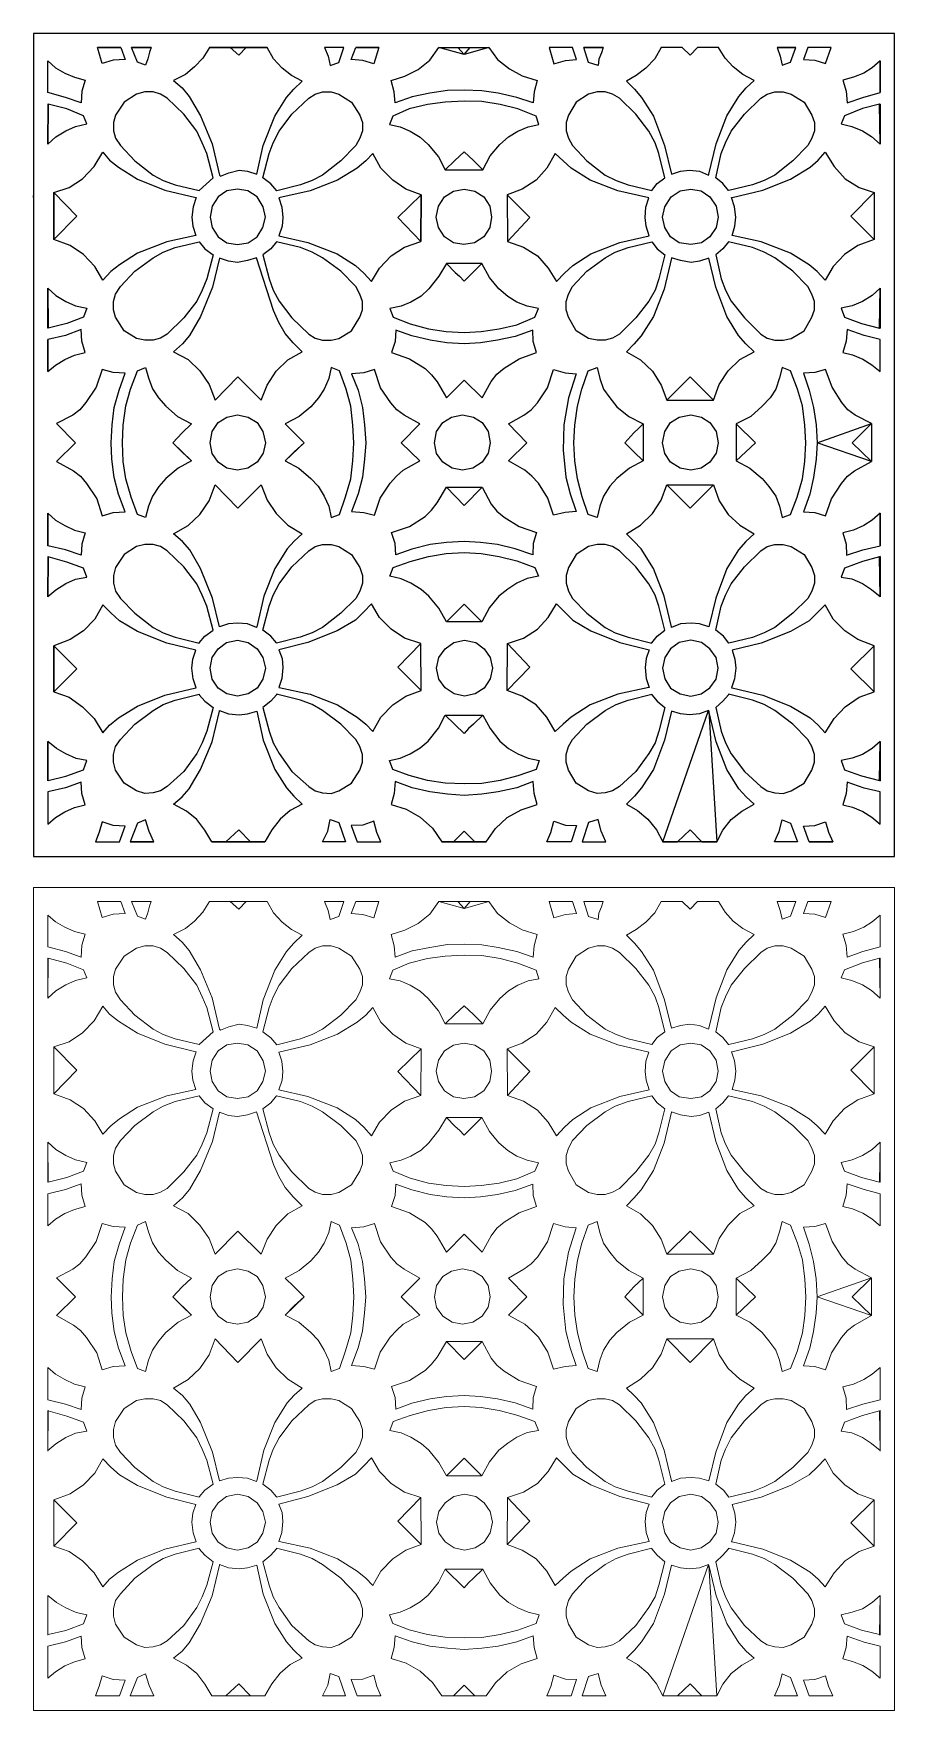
# Model space of a CAD drawing. Header units: centimetres. Extents: x -6.3 to 6.7, y -11.5 to 14.
import ezdxf

# ---------------------------------------------------------------- set-up
doc = ezdxf.new("R2010")
doc.units = ezdxf.units.CM
doc.header["$MEASUREMENT"] = 0
doc.layers.add('layer 1', color=7, linetype='Continuous')

msp = doc.modelspace()

# ---------------------------------------------------------------- linework, layer by layer
at = {"layer": 'layer 1', "color": 177}
for points, knots in [([(6.73776, 1.48235), (6.73776, 1.48235), (-6.33193, 1.48235), (-6.33193, 1.48235), (-6.33193, 1.48235), (-6.33193, 1.48235), (-6.33193, 13.96361), (-6.33193, 13.96361), (-6.33193, 13.96361), (-6.33193, 13.96361), (6.73776, 13.96361), (6.73776, 13.96361), (6.73776, 13.96361), (6.73776, 13.96361), (6.73776, 1.48235), (6.73776, 1.48235)], [0, 0, 0, 0, 0.2, 0.2, 0.2, 0.2, 0.4, 0.4, 0.4, 0.4, 0.6, 0.6, 0.6, 0.6, 1, 1, 1, 1]), ([(-5.00391, 13.75307), (-5.00391, 13.75307), (-5.36021, 13.75307), (-5.36021, 13.75307), (-5.36021, 13.75307), (-5.36021, 13.75307), (-5.00391, 13.75307), (-5.00391, 13.75307)], [0, 0, 0, 0, 0.33333333, 0.33333333, 0.33333333, 0.33333333, 1, 1, 1, 1]), ([(-5.36021, 13.75307), (-5.36021, 13.75307), (-5.29003, 13.51016), (-5.29003, 13.51016), (-5.29003, 13.51016), (-5.29003, 13.51016), (-5.12268, 13.55872), (-5.12268, 13.55872), (-5.12268, 13.55872), (-5.12268, 13.55872), (-4.93913, 13.56952), (-4.93913, 13.56952), (-4.93913, 13.56952), (-4.93913, 13.56952), (-5.00391, 13.75307), (-5.00391, 13.75307), (-5.00391, 13.75307), (-5.00391, 13.75307), (-5.36021, 13.75307), (-5.36021, 13.75307)], [0, 0, 0, 0, 0.16666667, 0.16666667, 0.16666667, 0.16666667, 0.33333333, 0.33333333, 0.33333333, 0.33333333, 0.5, 0.5, 0.5, 0.5, 0.66666667, 0.66666667, 0.66666667, 0.66666667, 1, 1, 1, 1]), ([(-4.54504, 13.75307), (-4.54504, 13.75307), (-4.84196, 13.75307), (-4.84196, 13.75307), (-4.84196, 13.75307), (-4.84196, 13.75307), (-4.54504, 13.75307), (-4.54504, 13.75307)], [0, 0, 0, 0, 0.33333333, 0.33333333, 0.33333333, 0.33333333, 1, 1, 1, 1]), ([(-4.84196, 13.75307), (-4.84196, 13.75307), (-4.75558, 13.53175), (-4.75558, 13.53175), (-4.75558, 13.53175), (-4.75558, 13.53175), (-4.63142, 13.48315), (-4.63142, 13.48315), (-4.63142, 13.48315), (-4.63142, 13.48315), (-4.59902, 13.58032), (-4.59902, 13.58032), (-4.59902, 13.58032), (-4.59902, 13.58032), (-4.57203, 13.68289), (-4.57203, 13.68289), (-4.57203, 13.68289), (-4.57203, 13.68289), (-4.54504, 13.75307), (-4.54504, 13.75307), (-4.54504, 13.75307), (-4.54504, 13.75307), (-4.84196, 13.75307), (-4.84196, 13.75307)], [0, 0, 0, 0, 0.14285714, 0.14285714, 0.14285714, 0.14285714, 0.28571429, 0.28571429, 0.28571429, 0.28571429, 0.42857143, 0.42857143, 0.42857143, 0.42857143, 0.57142857, 0.57142857, 0.57142857, 0.57142857, 0.71428571, 0.71428571, 0.71428571, 0.71428571, 1, 1, 1, 1]), ([(-2.78514, 13.75307), (-2.78514, 13.75307), (-2.68797, 13.58032), (-2.68797, 13.58032), (-2.68797, 13.58032), (-2.68797, 13.58032), (-2.5584, 13.43996), (-2.5584, 13.43996), (-2.5584, 13.43996), (-2.5584, 13.43996), (-2.41804, 13.32661), (-2.41804, 13.32661), (-2.41804, 13.32661), (-2.41804, 13.32661), (-2.25609, 13.24024), (-2.25609, 13.24024), (-2.25609, 13.24024), (-2.25609, 13.24024), (-2.38025, 13.12147), (-2.38025, 13.12147), (-2.38025, 13.12147), (-2.38025, 13.12147), (-2.49362, 12.99189), (-2.49362, 12.99189), (-2.49362, 12.99189), (-2.49362, 12.99189), (-2.66637, 12.71117), (-2.66637, 12.71117), (-2.66637, 12.71117), (-2.66637, 12.71117), (-2.84452, 12.26309), (-2.84452, 12.26309), (-2.84452, 12.26309), (-2.84452, 12.26309), (-2.94169, 11.83124), (-2.94169, 11.83124), (-2.94169, 11.83124), (-2.94169, 11.83124), (-3.08206, 11.87442), (-3.08206, 11.87442), (-3.08206, 11.87442), (-3.08206, 11.87442), (-3.21162, 11.8906), (-3.21162, 11.8906), (-3.21162, 11.8906), (-3.21162, 11.8906), (-3.36817, 11.85283), (-3.36817, 11.85283), (-3.36817, 11.85283), (-3.36817, 11.85283), (-3.49234, 11.79885), (-3.49234, 11.79885), (-3.49234, 11.79885), (-3.49234, 11.79885), (-3.50853, 11.81504), (-3.50853, 11.81504), (-3.50853, 11.81504), (-3.50853, 11.81504), (-3.6219, 12.29008), (-3.6219, 12.29008), (-3.6219, 12.29008), (-3.6219, 12.29008), (-3.79465, 12.71656), (-3.79465, 12.71656), (-3.79465, 12.71656), (-3.79465, 12.71656), (-3.9674, 13.00808), (-3.9674, 13.00808), (-3.9674, 13.00808), (-3.9674, 13.00808), (-4.07537, 13.13767), (-4.07537, 13.13767), (-4.07537, 13.13767), (-4.07537, 13.13767), (-4.20494, 13.25103), (-4.20494, 13.25103), (-4.20494, 13.25103), (-4.20494, 13.25103), (-4.02679, 13.34279), (-4.02679, 13.34279), (-4.02679, 13.34279), (-4.02679, 13.34279), (-3.88643, 13.45618), (-3.88643, 13.45618), (-3.88643, 13.45618), (-3.88643, 13.45618), (-3.76226, 13.59112), (-3.76226, 13.59112), (-3.76226, 13.59112), (-3.76226, 13.59112), (-3.65969, 13.75307), (-3.65969, 13.75307), (-3.65969, 13.75307), (-3.65969, 13.75307), (-2.78514, 13.75307), (-2.78514, 13.75307)], [0, 0, 0, 0, 0.04, 0.04, 0.04, 0.04, 0.08, 0.08, 0.08, 0.08, 0.12, 0.12, 0.12, 0.12, 0.16, 0.16, 0.16, 0.16, 0.2, 0.2, 0.2, 0.2, 0.24, 0.24, 0.24, 0.24, 0.28, 0.28, 0.28, 0.28, 0.32, 0.32, 0.32, 0.32, 0.36, 0.36, 0.36, 0.36, 0.4, 0.4, 0.4, 0.4, 0.44, 0.44, 0.44, 0.44, 0.48, 0.48, 0.48, 0.48, 0.52, 0.52, 0.52, 0.52, 0.56, 0.56, 0.56, 0.56, 0.6, 0.6, 0.6, 0.6, 0.64, 0.64, 0.64, 0.64, 0.68, 0.68, 0.68, 0.68, 0.72, 0.72, 0.72, 0.72, 0.76, 0.76, 0.76, 0.76, 0.8, 0.8, 0.8, 0.8, 0.84, 0.84, 0.84, 0.84, 0.88, 0.88, 0.88, 0.88, 0.92, 0.92, 0.92, 0.92, 1, 1, 1, 1]), ([(-3.65969, 13.75307), (-3.65969, 13.75307), (-3.34658, 13.75307), (-3.34658, 13.75307), (-3.34658, 13.75307), (-3.34658, 13.75307), (-3.21702, 13.6343), (-3.21702, 13.6343), (-3.21702, 13.6343), (-3.21702, 13.6343), (-3.10365, 13.75307), (-3.10365, 13.75307), (-3.10365, 13.75307), (-3.10365, 13.75307), (-3.65969, 13.75307), (-3.65969, 13.75307)], [0, 0, 0, 0, 0.2, 0.2, 0.2, 0.2, 0.4, 0.4, 0.4, 0.4, 0.6, 0.6, 0.6, 0.6, 1, 1, 1, 1]), ([(-3.10365, 13.75307), (-3.10365, 13.75307), (-2.78514, 13.75307), (-2.78514, 13.75307), (-2.78514, 13.75307), (-2.78514, 13.75307), (-3.10365, 13.75307), (-3.10365, 13.75307)], [0, 0, 0, 0, 0.33333333, 0.33333333, 0.33333333, 0.33333333, 1, 1, 1, 1]), ([(-1.61907, 13.75307), (-1.61907, 13.75307), (-1.69465, 13.52633), (-1.69465, 13.52633), (-1.69465, 13.52633), (-1.69465, 13.52633), (-1.82961, 13.47777), (-1.82961, 13.47777), (-1.82961, 13.47777), (-1.82961, 13.47777), (-1.8566, 13.61811), (-1.8566, 13.61811), (-1.8566, 13.61811), (-1.8566, 13.61811), (-1.91599, 13.75307), (-1.91599, 13.75307), (-1.91599, 13.75307), (-1.91599, 13.75307), (-1.61907, 13.75307), (-1.61907, 13.75307)], [0, 0, 0, 0, 0.16666667, 0.16666667, 0.16666667, 0.16666667, 0.33333333, 0.33333333, 0.33333333, 0.33333333, 0.5, 0.5, 0.5, 0.5, 0.66666667, 0.66666667, 0.66666667, 0.66666667, 1, 1, 1, 1]), ([(-1.44092, 13.75307), (-1.44092, 13.75307), (-1.5111, 13.56952), (-1.5111, 13.56952), (-1.5111, 13.56952), (-1.5111, 13.56952), (-1.33295, 13.55335), (-1.33295, 13.55335), (-1.33295, 13.55335), (-1.33295, 13.55335), (-1.1656, 13.50474), (-1.1656, 13.50474), (-1.1656, 13.50474), (-1.1656, 13.50474), (-1.09002, 13.75307), (-1.09002, 13.75307), (-1.09002, 13.75307), (-1.09002, 13.75307), (-1.44092, 13.75307), (-1.44092, 13.75307)], [0, 0, 0, 0, 0.16666667, 0.16666667, 0.16666667, 0.16666667, 0.33333333, 0.33333333, 0.33333333, 0.33333333, 0.5, 0.5, 0.5, 0.5, 0.66666667, 0.66666667, 0.66666667, 0.66666667, 1, 1, 1, 1]), ([(-1.09002, 13.75307), (-1.09002, 13.75307), (-1.44092, 13.75307), (-1.44092, 13.75307), (-1.44092, 13.75307), (-1.44092, 13.75307), (-1.09002, 13.75307), (-1.09002, 13.75307)], [0, 0, 0, 0, 0.33333333, 0.33333333, 0.33333333, 0.33333333, 1, 1, 1, 1]), ([(-0.17768, 13.75307), (-0.17768, 13.75307), (-0.31804, 13.55872), (-0.31804, 13.55872), (-0.31804, 13.55872), (-0.31804, 13.55872), (-0.49079, 13.41836), (-0.49079, 13.41836), (-0.49079, 13.41836), (-0.49079, 13.41836), (-0.69593, 13.31582), (-0.69593, 13.31582), (-0.69593, 13.31582), (-0.69593, 13.31582), (-0.90107, 13.25103), (-0.90107, 13.25103), (-0.90107, 13.25103), (-0.90107, 13.25103), (-0.85789, 13.07826), (-0.85789, 13.07826), (-0.85789, 13.07826), (-0.85789, 13.07826), (-0.84169, 12.91091), (-0.84169, 12.91091), (-0.84169, 12.91091), (-0.84169, 12.91091), (-0.58256, 13.00268), (-0.58256, 13.00268), (-0.58256, 13.00268), (-0.58256, 13.00268), (-0.31804, 13.05667), (-0.31804, 13.05667), (-0.31804, 13.05667), (-0.31804, 13.05667), (-0.04812, 13.09985), (-0.04812, 13.09985), (-0.04812, 13.09985), (-0.04812, 13.09985), (0.20561, 13.10528), (0.20561, 13.10528), (0.20561, 13.10528), (0.20561, 13.10528), (0.47554, 13.09446), (0.47554, 13.09446), (0.47554, 13.09446), (0.47554, 13.09446), (0.72387, 13.05667), (0.72387, 13.05667), (0.72387, 13.05667), (0.72387, 13.05667), (1.00459, 12.99189), (1.00459, 12.99189), (1.00459, 12.99189), (1.00459, 12.99189), (1.25292, 12.91091), (1.25292, 12.91091), (1.25292, 12.91091), (1.25292, 12.91091), (1.26911, 13.07826), (1.26911, 13.07826), (1.26911, 13.07826), (1.26911, 13.07826), (1.3123, 13.25103), (1.3123, 13.25103), (1.3123, 13.25103), (1.3123, 13.25103), (1.08556, 13.32119), (1.08556, 13.32119), (1.08556, 13.32119), (1.08556, 13.32119), (0.89122, 13.42916), (0.89122, 13.42916), (0.89122, 13.42916), (0.89122, 13.42916), (0.71307, 13.56952), (0.71307, 13.56952), (0.71307, 13.56952), (0.71307, 13.56952), (0.57811, 13.75307), (0.57811, 13.75307), (0.57811, 13.75307), (0.57811, 13.75307), (-0.17768, 13.75307), (-0.17768, 13.75307)], [0, 0, 0, 0, 0.04545455, 0.04545455, 0.04545455, 0.04545455, 0.09090909, 0.09090909, 0.09090909, 0.09090909, 0.13636364, 0.13636364, 0.13636364, 0.13636364, 0.18181818, 0.18181818, 0.18181818, 0.18181818, 0.22727273, 0.22727273, 0.22727273, 0.22727273, 0.27272727, 0.27272727, 0.27272727, 0.27272727, 0.31818182, 0.31818182, 0.31818182, 0.31818182, 0.36363636, 0.36363636, 0.36363636, 0.36363636, 0.40909091, 0.40909091, 0.40909091, 0.40909091, 0.45454545, 0.45454545, 0.45454545, 0.45454545, 0.5, 0.5, 0.5, 0.5, 0.54545455, 0.54545455, 0.54545455, 0.54545455, 0.59090909, 0.59090909, 0.59090909, 0.59090909, 0.63636364, 0.63636364, 0.63636364, 0.63636364, 0.68181818, 0.68181818, 0.68181818, 0.68181818, 0.72727273, 0.72727273, 0.72727273, 0.72727273, 0.77272727, 0.77272727, 0.77272727, 0.77272727, 0.81818182, 0.81818182, 0.81818182, 0.81818182, 0.86363636, 0.86363636, 0.86363636, 0.86363636, 0.90909091, 0.90909091, 0.90909091, 0.90909091, 1, 1, 1, 1]), ([(0.20561, 13.6451), (0.20561, 13.6451), (0.10844, 13.75307), (0.10844, 13.75307), (0.10844, 13.75307), (0.10844, 13.75307), (-0.17768, 13.75307), (-0.17768, 13.75307), (-0.17768, 13.75307), (-0.17768, 13.75307), (0.20561, 13.6451), (0.20561, 13.6451)], [0, 0, 0, 0, 0.25, 0.25, 0.25, 0.25, 0.5, 0.5, 0.5, 0.5, 1, 1, 1, 1]), ([(0.57811, 13.75307), (0.57811, 13.75307), (0.29739, 13.75307), (0.29739, 13.75307), (0.29739, 13.75307), (0.29739, 13.75307), (0.20561, 13.6451), (0.20561, 13.6451), (0.20561, 13.6451), (0.20561, 13.6451), (0.57811, 13.75307), (0.57811, 13.75307)], [0, 0, 0, 0, 0.25, 0.25, 0.25, 0.25, 0.5, 0.5, 0.5, 0.5, 1, 1, 1, 1]), ([(1.85215, 13.75307), (1.85215, 13.75307), (1.91153, 13.56952), (1.91153, 13.56952), (1.91153, 13.56952), (1.91153, 13.56952), (1.74418, 13.55335), (1.74418, 13.55335), (1.74418, 13.55335), (1.74418, 13.55335), (1.56603, 13.50474), (1.56603, 13.50474), (1.56603, 13.50474), (1.56603, 13.50474), (1.49585, 13.75307), (1.49585, 13.75307), (1.49585, 13.75307), (1.49585, 13.75307), (1.85215, 13.75307), (1.85215, 13.75307)], [0, 0, 0, 0, 0.16666667, 0.16666667, 0.16666667, 0.16666667, 0.33333333, 0.33333333, 0.33333333, 0.33333333, 0.5, 0.5, 0.5, 0.5, 0.66666667, 0.66666667, 0.66666667, 0.66666667, 1, 1, 1, 1]), ([(2.31641, 13.75307), (2.31641, 13.75307), (2.0195, 13.75307), (2.0195, 13.75307), (2.0195, 13.75307), (2.0195, 13.75307), (2.31641, 13.75307), (2.31641, 13.75307)], [0, 0, 0, 0, 0.33333333, 0.33333333, 0.33333333, 0.33333333, 1, 1, 1, 1]), ([(2.0195, 13.75307), (2.0195, 13.75307), (2.09508, 13.52633), (2.09508, 13.52633), (2.09508, 13.52633), (2.09508, 13.52633), (2.24084, 13.47777), (2.24084, 13.47777), (2.24084, 13.47777), (2.24084, 13.47777), (2.25163, 13.57494), (2.25163, 13.57494), (2.25163, 13.57494), (2.25163, 13.57494), (2.28942, 13.67209), (2.28942, 13.67209), (2.28942, 13.67209), (2.28942, 13.67209), (2.31641, 13.75307), (2.31641, 13.75307), (2.31641, 13.75307), (2.31641, 13.75307), (2.0195, 13.75307), (2.0195, 13.75307)], [0, 0, 0, 0, 0.14285714, 0.14285714, 0.14285714, 0.14285714, 0.28571429, 0.28571429, 0.28571429, 0.28571429, 0.42857143, 0.42857143, 0.42857143, 0.42857143, 0.57142857, 0.57142857, 0.57142857, 0.57142857, 0.71428571, 0.71428571, 0.71428571, 0.71428571, 1, 1, 1, 1]), ([(3.91976, 11.83124), (3.91976, 11.83124), (3.91436, 11.81504), (3.91436, 11.81504), (3.91436, 11.81504), (3.91436, 11.81504), (3.7794, 11.87442), (3.7794, 11.87442), (3.7794, 11.87442), (3.7794, 11.87442), (3.62824, 11.8906), (3.62824, 11.8906), (3.62824, 11.8906), (3.62824, 11.8906), (3.48788, 11.87442), (3.48788, 11.87442), (3.48788, 11.87442), (3.48788, 11.87442), (3.35292, 11.83124), (3.35292, 11.83124), (3.35292, 11.83124), (3.35292, 11.83124), (3.24495, 12.26309), (3.24495, 12.26309), (3.24495, 12.26309), (3.24495, 12.26309), (3.0776, 12.71117), (3.0776, 12.71117), (3.0776, 12.71117), (3.0776, 12.71117), (2.89945, 12.99189), (2.89945, 12.99189), (2.89945, 12.99189), (2.89945, 12.99189), (2.79148, 13.12147), (2.79148, 13.12147), (2.79148, 13.12147), (2.79148, 13.12147), (2.66731, 13.24024), (2.66731, 13.24024), (2.66731, 13.24024), (2.66731, 13.24024), (2.81847, 13.32661), (2.81847, 13.32661), (2.81847, 13.32661), (2.81847, 13.32661), (2.96423, 13.43996), (2.96423, 13.43996), (2.96423, 13.43996), (2.96423, 13.43996), (3.09919, 13.58032), (3.09919, 13.58032), (3.09919, 13.58032), (3.09919, 13.58032), (3.19636, 13.75307), (3.19636, 13.75307), (3.19636, 13.75307), (3.19636, 13.75307), (3.51487, 13.75307), (3.51487, 13.75307), (3.51487, 13.75307), (3.51487, 13.75307), (3.63364, 13.6343), (3.63364, 13.6343), (3.63364, 13.6343), (3.63364, 13.6343), (3.74701, 13.75307), (3.74701, 13.75307), (3.74701, 13.75307), (3.74701, 13.75307), (4.06552, 13.75307), (4.06552, 13.75307), (4.06552, 13.75307), (4.06552, 13.75307), (4.16809, 13.59112), (4.16809, 13.59112), (4.16809, 13.59112), (4.16809, 13.59112), (4.28686, 13.45618), (4.28686, 13.45618), (4.28686, 13.45618), (4.28686, 13.45618), (4.43801, 13.34279), (4.43801, 13.34279), (4.43801, 13.34279), (4.43801, 13.34279), (4.60536, 13.25103), (4.60536, 13.25103), (4.60536, 13.25103), (4.60536, 13.25103), (4.4866, 13.13767), (4.4866, 13.13767), (4.4866, 13.13767), (4.4866, 13.13767), (4.37323, 13.00808), (4.37323, 13.00808), (4.37323, 13.00808), (4.37323, 13.00808), (4.19508, 12.71656), (4.19508, 12.71656), (4.19508, 12.71656), (4.19508, 12.71656), (4.03313, 12.29008), (4.03313, 12.29008), (4.03313, 12.29008), (4.03313, 12.29008), (3.91976, 11.83124), (3.91976, 11.83124)], [0, 0, 0, 0, 0.03571429, 0.03571429, 0.03571429, 0.03571429, 0.07142857, 0.07142857, 0.07142857, 0.07142857, 0.10714286, 0.10714286, 0.10714286, 0.10714286, 0.14285714, 0.14285714, 0.14285714, 0.14285714, 0.17857143, 0.17857143, 0.17857143, 0.17857143, 0.21428571, 0.21428571, 0.21428571, 0.21428571, 0.25, 0.25, 0.25, 0.25, 0.28571429, 0.28571429, 0.28571429, 0.28571429, 0.32142857, 0.32142857, 0.32142857, 0.32142857, 0.35714286, 0.35714286, 0.35714286, 0.35714286, 0.39285714, 0.39285714, 0.39285714, 0.39285714, 0.42857143, 0.42857143, 0.42857143, 0.42857143, 0.46428571, 0.46428571, 0.46428571, 0.46428571, 0.5, 0.5, 0.5, 0.5, 0.53571429, 0.53571429, 0.53571429, 0.53571429, 0.57142857, 0.57142857, 0.57142857, 0.57142857, 0.60714286, 0.60714286, 0.60714286, 0.60714286, 0.64285714, 0.64285714, 0.64285714, 0.64285714, 0.67857143, 0.67857143, 0.67857143, 0.67857143, 0.71428571, 0.71428571, 0.71428571, 0.71428571, 0.75, 0.75, 0.75, 0.75, 0.78571429, 0.78571429, 0.78571429, 0.78571429, 0.82142857, 0.82142857, 0.82142857, 0.82142857, 0.85714286, 0.85714286, 0.85714286, 0.85714286, 0.89285714, 0.89285714, 0.89285714, 0.89285714, 0.92857143, 0.92857143, 0.92857143, 0.92857143, 1, 1, 1, 1]), ([(4.95627, 13.75307), (4.95627, 13.75307), (5.24238, 13.75307), (5.24238, 13.75307), (5.24238, 13.75307), (5.24238, 13.75307), (4.95627, 13.75307), (4.95627, 13.75307)], [0, 0, 0, 0, 0.33333333, 0.33333333, 0.33333333, 0.33333333, 1, 1, 1, 1]), ([(5.24238, 13.75307), (5.24238, 13.75307), (5.16141, 13.53175), (5.16141, 13.53175), (5.16141, 13.53175), (5.16141, 13.53175), (5.03184, 13.48315), (5.03184, 13.48315), (5.03184, 13.48315), (5.03184, 13.48315), (5.00485, 13.61811), (5.00485, 13.61811), (5.00485, 13.61811), (5.00485, 13.61811), (4.95627, 13.75307), (4.95627, 13.75307), (4.95627, 13.75307), (4.95627, 13.75307), (5.24238, 13.75307), (5.24238, 13.75307)], [0, 0, 0, 0, 0.16666667, 0.16666667, 0.16666667, 0.16666667, 0.33333333, 0.33333333, 0.33333333, 0.33333333, 0.5, 0.5, 0.5, 0.5, 0.66666667, 0.66666667, 0.66666667, 0.66666667, 1, 1, 1, 1]), ([(5.77683, 13.75307), (5.77683, 13.75307), (5.69046, 13.51016), (5.69046, 13.51016), (5.69046, 13.51016), (5.69046, 13.51016), (5.5285, 13.55872), (5.5285, 13.55872), (5.5285, 13.55872), (5.5285, 13.55872), (5.35575, 13.56952), (5.35575, 13.56952), (5.35575, 13.56952), (5.35575, 13.56952), (5.42053, 13.75307), (5.42053, 13.75307), (5.42053, 13.75307), (5.42053, 13.75307), (5.77683, 13.75307), (5.77683, 13.75307)], [0, 0, 0, 0, 0.16666667, 0.16666667, 0.16666667, 0.16666667, 0.33333333, 0.33333333, 0.33333333, 0.33333333, 0.5, 0.5, 0.5, 0.5, 0.66666667, 0.66666667, 0.66666667, 0.66666667, 1, 1, 1, 1]), ([(-6.11599, 13.06746), (-6.11599, 13.06746), (-5.84607, 12.99189), (-5.84607, 12.99189), (-5.84607, 12.99189), (-5.84607, 12.99189), (-5.60854, 12.91091), (-5.60854, 12.91091), (-5.60854, 12.91091), (-5.60854, 12.91091), (-5.59774, 13.08906), (-5.59774, 13.08906), (-5.59774, 13.08906), (-5.59774, 13.08906), (-5.54916, 13.25643), (-5.54916, 13.25643), (-5.54916, 13.25643), (-5.54916, 13.25643), (-5.71111, 13.2996), (-5.71111, 13.2996), (-5.71111, 13.2996), (-5.71111, 13.2996), (-5.85687, 13.36438), (-5.85687, 13.36438), (-5.85687, 13.36438), (-5.85687, 13.36438), (-5.99723, 13.44538), (-5.99723, 13.44538), (-5.99723, 13.44538), (-5.99723, 13.44538), (-6.11599, 13.54793), (-6.11599, 13.54793), (-6.11599, 13.54793), (-6.11599, 13.54793), (-6.11599, 13.06746), (-6.11599, 13.06746)], [0, 0, 0, 0, 0.1, 0.1, 0.1, 0.1, 0.2, 0.2, 0.2, 0.2, 0.3, 0.3, 0.3, 0.3, 0.4, 0.4, 0.4, 0.4, 0.5, 0.5, 0.5, 0.5, 0.6, 0.6, 0.6, 0.6, 0.7, 0.7, 0.7, 0.7, 0.8, 0.8, 0.8, 0.8, 1, 1, 1, 1]), ([(6.52182, 13.06746), (6.52182, 13.06746), (6.2573, 12.99189), (6.2573, 12.99189), (6.2573, 12.99189), (6.2573, 12.99189), (6.01976, 12.91091), (6.01976, 12.91091), (6.01976, 12.91091), (6.01976, 12.91091), (6.00357, 13.08906), (6.00357, 13.08906), (6.00357, 13.08906), (6.00357, 13.08906), (5.95498, 13.25643), (5.95498, 13.25643), (5.95498, 13.25643), (5.95498, 13.25643), (6.11694, 13.2996), (6.11694, 13.2996), (6.11694, 13.2996), (6.11694, 13.2996), (6.27349, 13.36438), (6.27349, 13.36438), (6.27349, 13.36438), (6.27349, 13.36438), (6.39766, 13.44538), (6.39766, 13.44538), (6.39766, 13.44538), (6.39766, 13.44538), (6.52182, 13.54793), (6.52182, 13.54793), (6.52182, 13.54793), (6.52182, 13.54793), (6.52182, 13.06746), (6.52182, 13.06746)], [0, 0, 0, 0, 0.1, 0.1, 0.1, 0.1, 0.2, 0.2, 0.2, 0.2, 0.3, 0.3, 0.3, 0.3, 0.4, 0.4, 0.4, 0.4, 0.5, 0.5, 0.5, 0.5, 0.6, 0.6, 0.6, 0.6, 0.7, 0.7, 0.7, 0.7, 0.8, 0.8, 0.8, 0.8, 1, 1, 1, 1]), ([(6.52182, 13.54793), (6.52182, 13.54793), (6.52182, 13.06746), (6.52182, 13.06746), (6.52182, 13.06746), (6.52182, 13.06746), (6.52182, 13.54793), (6.52182, 13.54793)], [0, 0, 0, 0, 0.33333333, 0.33333333, 0.33333333, 0.33333333, 1, 1, 1, 1]), ([(-3.81625, 11.58289), (-3.81625, 11.58289), (-4.18334, 11.66926), (-4.18334, 11.66926), (-4.18334, 11.66926), (-4.18334, 11.66926), (-4.36149, 11.73406), (-4.36149, 11.73406), (-4.36149, 11.73406), (-4.36149, 11.73406), (-4.51805, 11.81504), (-4.51805, 11.81504), (-4.51805, 11.81504), (-4.51805, 11.81504), (-4.79337, 12.03096), (-4.79337, 12.03096), (-4.79337, 12.03096), (-4.79337, 12.03096), (-5.00931, 12.26309), (-5.00931, 12.26309), (-5.00931, 12.26309), (-5.00931, 12.26309), (-5.08489, 12.37646), (-5.08489, 12.37646), (-5.08489, 12.37646), (-5.08489, 12.37646), (-5.11728, 12.48985), (-5.11728, 12.48985), (-5.11728, 12.48985), (-5.11728, 12.48985), (-5.11728, 12.61399), (-5.11728, 12.61399), (-5.11728, 12.61399), (-5.11728, 12.61399), (-5.08489, 12.72736), (-5.08489, 12.72736), (-5.08489, 12.72736), (-5.08489, 12.72736), (-4.95532, 12.92171), (-4.95532, 12.92171), (-4.95532, 12.92171), (-4.95532, 12.92171), (-4.76638, 13.04587), (-4.76638, 13.04587), (-4.76638, 13.04587), (-4.76638, 13.04587), (-4.64221, 13.07826), (-4.64221, 13.07826), (-4.64221, 13.07826), (-4.64221, 13.07826), (-4.51805, 13.07826), (-4.51805, 13.07826), (-4.51805, 13.07826), (-4.51805, 13.07826), (-4.40468, 13.04587), (-4.40468, 13.04587), (-4.40468, 13.04587), (-4.40468, 13.04587), (-4.30211, 12.98109), (-4.30211, 12.98109), (-4.30211, 12.98109), (-4.30211, 12.98109), (-4.04838, 12.73816), (-4.04838, 12.73816), (-4.04838, 12.73816), (-4.04838, 12.73816), (-3.85404, 12.48445), (-3.85404, 12.48445), (-3.85404, 12.48445), (-3.85404, 12.48445), (-3.77306, 12.30628), (-3.77306, 12.30628), (-3.77306, 12.30628), (-3.77306, 12.30628), (-3.70288, 12.14433), (-3.70288, 12.14433), (-3.70288, 12.14433), (-3.70288, 12.14433), (-3.60571, 11.77725), (-3.60571, 11.77725), (-3.60571, 11.77725), (-3.60571, 11.77725), (-3.81625, 11.58289), (-3.81625, 11.58289)], [0, 0, 0, 0, 0.04545455, 0.04545455, 0.04545455, 0.04545455, 0.09090909, 0.09090909, 0.09090909, 0.09090909, 0.13636364, 0.13636364, 0.13636364, 0.13636364, 0.18181818, 0.18181818, 0.18181818, 0.18181818, 0.22727273, 0.22727273, 0.22727273, 0.22727273, 0.27272727, 0.27272727, 0.27272727, 0.27272727, 0.31818182, 0.31818182, 0.31818182, 0.31818182, 0.36363636, 0.36363636, 0.36363636, 0.36363636, 0.40909091, 0.40909091, 0.40909091, 0.40909091, 0.45454545, 0.45454545, 0.45454545, 0.45454545, 0.5, 0.5, 0.5, 0.5, 0.54545455, 0.54545455, 0.54545455, 0.54545455, 0.59090909, 0.59090909, 0.59090909, 0.59090909, 0.63636364, 0.63636364, 0.63636364, 0.63636364, 0.68181818, 0.68181818, 0.68181818, 0.68181818, 0.72727273, 0.72727273, 0.72727273, 0.72727273, 0.77272727, 0.77272727, 0.77272727, 0.77272727, 0.81818182, 0.81818182, 0.81818182, 0.81818182, 0.86363636, 0.86363636, 0.86363636, 0.86363636, 0.90909091, 0.90909091, 0.90909091, 0.90909091, 1, 1, 1, 1]), ([(-2.63938, 11.57749), (-2.63938, 11.57749), (-2.27768, 11.66926), (-2.27768, 11.66926), (-2.27768, 11.66926), (-2.27768, 11.66926), (-2.09953, 11.73406), (-2.09953, 11.73406), (-2.09953, 11.73406), (-2.09953, 11.73406), (-1.94298, 11.81504), (-1.94298, 11.81504), (-1.94298, 11.81504), (-1.94298, 11.81504), (-1.66766, 12.03096), (-1.66766, 12.03096), (-1.66766, 12.03096), (-1.66766, 12.03096), (-1.44092, 12.26309), (-1.44092, 12.26309), (-1.44092, 12.26309), (-1.44092, 12.26309), (-1.37614, 12.37646), (-1.37614, 12.37646), (-1.37614, 12.37646), (-1.37614, 12.37646), (-1.33835, 12.48985), (-1.33835, 12.48985), (-1.33835, 12.48985), (-1.33835, 12.48985), (-1.33835, 12.61399), (-1.33835, 12.61399), (-1.33835, 12.61399), (-1.33835, 12.61399), (-1.37614, 12.72736), (-1.37614, 12.72736), (-1.37614, 12.72736), (-1.37614, 12.72736), (-1.5057, 12.92171), (-1.5057, 12.92171), (-1.5057, 12.92171), (-1.5057, 12.92171), (-1.69465, 13.04587), (-1.69465, 13.04587), (-1.69465, 13.04587), (-1.69465, 13.04587), (-1.81341, 13.07826), (-1.81341, 13.07826), (-1.81341, 13.07826), (-1.81341, 13.07826), (-1.94298, 13.07826), (-1.94298, 13.07826), (-1.94298, 13.07826), (-1.94298, 13.07826), (-2.05635, 13.04587), (-2.05635, 13.04587), (-2.05635, 13.04587), (-2.05635, 13.04587), (-2.15352, 12.98109), (-2.15352, 12.98109), (-2.15352, 12.98109), (-2.15352, 12.98109), (-2.41264, 12.73816), (-2.41264, 12.73816), (-2.41264, 12.73816), (-2.41264, 12.73816), (-2.60159, 12.48445), (-2.60159, 12.48445), (-2.60159, 12.48445), (-2.60159, 12.48445), (-2.69337, 12.30628), (-2.69337, 12.30628), (-2.69337, 12.30628), (-2.69337, 12.30628), (-2.75275, 12.14433), (-2.75275, 12.14433), (-2.75275, 12.14433), (-2.75275, 12.14433), (-2.84992, 11.77725), (-2.84992, 11.77725), (-2.84992, 11.77725), (-2.84992, 11.77725), (-2.73115, 11.68546), (-2.73115, 11.68546), (-2.73115, 11.68546), (-2.73115, 11.68546), (-2.63938, 11.57749), (-2.63938, 11.57749)], [0, 0, 0, 0, 0.04347826, 0.04347826, 0.04347826, 0.04347826, 0.08695652, 0.08695652, 0.08695652, 0.08695652, 0.13043478, 0.13043478, 0.13043478, 0.13043478, 0.17391304, 0.17391304, 0.17391304, 0.17391304, 0.2173913, 0.2173913, 0.2173913, 0.2173913, 0.26086957, 0.26086957, 0.26086957, 0.26086957, 0.30434783, 0.30434783, 0.30434783, 0.30434783, 0.34782609, 0.34782609, 0.34782609, 0.34782609, 0.39130435, 0.39130435, 0.39130435, 0.39130435, 0.43478261, 0.43478261, 0.43478261, 0.43478261, 0.47826087, 0.47826087, 0.47826087, 0.47826087, 0.52173913, 0.52173913, 0.52173913, 0.52173913, 0.56521739, 0.56521739, 0.56521739, 0.56521739, 0.60869565, 0.60869565, 0.60869565, 0.60869565, 0.65217391, 0.65217391, 0.65217391, 0.65217391, 0.69565217, 0.69565217, 0.69565217, 0.69565217, 0.73913043, 0.73913043, 0.73913043, 0.73913043, 0.7826087, 0.7826087, 0.7826087, 0.7826087, 0.82608696, 0.82608696, 0.82608696, 0.82608696, 0.86956522, 0.86956522, 0.86956522, 0.86956522, 0.91304348, 0.91304348, 0.91304348, 0.91304348, 1, 1, 1, 1]), ([(3.056, 11.58289), (3.056, 11.58289), (2.69431, 11.66926), (2.69431, 11.66926), (2.69431, 11.66926), (2.69431, 11.66926), (2.51076, 11.73406), (2.51076, 11.73406), (2.51076, 11.73406), (2.51076, 11.73406), (2.34341, 11.81504), (2.34341, 11.81504), (2.34341, 11.81504), (2.34341, 11.81504), (2.06808, 12.03096), (2.06808, 12.03096), (2.06808, 12.03096), (2.06808, 12.03096), (1.85215, 12.26309), (1.85215, 12.26309), (1.85215, 12.26309), (1.85215, 12.26309), (1.78736, 12.37646), (1.78736, 12.37646), (1.78736, 12.37646), (1.78736, 12.37646), (1.75497, 12.48985), (1.75497, 12.48985), (1.75497, 12.48985), (1.75497, 12.48985), (1.75497, 12.61399), (1.75497, 12.61399), (1.75497, 12.61399), (1.75497, 12.61399), (1.78736, 12.72736), (1.78736, 12.72736), (1.78736, 12.72736), (1.78736, 12.72736), (1.90613, 12.92171), (1.90613, 12.92171), (1.90613, 12.92171), (1.90613, 12.92171), (2.09508, 13.04587), (2.09508, 13.04587), (2.09508, 13.04587), (2.09508, 13.04587), (2.22464, 13.07826), (2.22464, 13.07826), (2.22464, 13.07826), (2.22464, 13.07826), (2.34341, 13.07826), (2.34341, 13.07826), (2.34341, 13.07826), (2.34341, 13.07826), (2.45677, 13.04587), (2.45677, 13.04587), (2.45677, 13.04587), (2.45677, 13.04587), (2.56474, 12.98109), (2.56474, 12.98109), (2.56474, 12.98109), (2.56474, 12.98109), (2.81307, 12.73816), (2.81307, 12.73816), (2.81307, 12.73816), (2.81307, 12.73816), (3.00742, 12.48445), (3.00742, 12.48445), (3.00742, 12.48445), (3.00742, 12.48445), (3.10459, 12.30628), (3.10459, 12.30628), (3.10459, 12.30628), (3.10459, 12.30628), (3.15858, 12.14433), (3.15858, 12.14433), (3.15858, 12.14433), (3.15858, 12.14433), (3.25035, 11.77725), (3.25035, 11.77725), (3.25035, 11.77725), (3.25035, 11.77725), (3.13698, 11.69085), (3.13698, 11.69085), (3.13698, 11.69085), (3.13698, 11.69085), (3.056, 11.58289), (3.056, 11.58289), (3.056, 11.58289), (3.056, 11.58289), (3.056, 11.58289), (3.056, 11.58289)], [0, 0, 0, 0, 0.04166667, 0.04166667, 0.04166667, 0.04166667, 0.08333333, 0.08333333, 0.08333333, 0.08333333, 0.125, 0.125, 0.125, 0.125, 0.16666667, 0.16666667, 0.16666667, 0.16666667, 0.20833333, 0.20833333, 0.20833333, 0.20833333, 0.25, 0.25, 0.25, 0.25, 0.29166667, 0.29166667, 0.29166667, 0.29166667, 0.33333333, 0.33333333, 0.33333333, 0.33333333, 0.375, 0.375, 0.375, 0.375, 0.41666667, 0.41666667, 0.41666667, 0.41666667, 0.45833333, 0.45833333, 0.45833333, 0.45833333, 0.5, 0.5, 0.5, 0.5, 0.54166667, 0.54166667, 0.54166667, 0.54166667, 0.58333333, 0.58333333, 0.58333333, 0.58333333, 0.625, 0.625, 0.625, 0.625, 0.66666667, 0.66666667, 0.66666667, 0.66666667, 0.70833333, 0.70833333, 0.70833333, 0.70833333, 0.75, 0.75, 0.75, 0.75, 0.79166667, 0.79166667, 0.79166667, 0.79166667, 0.83333333, 0.83333333, 0.83333333, 0.83333333, 0.875, 0.875, 0.875, 0.875, 0.91666667, 0.91666667, 0.91666667, 0.91666667, 1, 1, 1, 1]), ([(4.22207, 11.58289), (4.22207, 11.58289), (4.58377, 11.66926), (4.58377, 11.66926), (4.58377, 11.66926), (4.58377, 11.66926), (4.76192, 11.73406), (4.76192, 11.73406), (4.76192, 11.73406), (4.76192, 11.73406), (4.92387, 11.81504), (4.92387, 11.81504), (4.92387, 11.81504), (4.92387, 11.81504), (5.1938, 12.03096), (5.1938, 12.03096), (5.1938, 12.03096), (5.1938, 12.03096), (5.42053, 12.26309), (5.42053, 12.26309), (5.42053, 12.26309), (5.42053, 12.26309), (5.48532, 12.37646), (5.48532, 12.37646), (5.48532, 12.37646), (5.48532, 12.37646), (5.5231, 12.48985), (5.5231, 12.48985), (5.5231, 12.48985), (5.5231, 12.48985), (5.5231, 12.61399), (5.5231, 12.61399), (5.5231, 12.61399), (5.5231, 12.61399), (5.48532, 12.72736), (5.48532, 12.72736), (5.48532, 12.72736), (5.48532, 12.72736), (5.36655, 12.92171), (5.36655, 12.92171), (5.36655, 12.92171), (5.36655, 12.92171), (5.16681, 13.04587), (5.16681, 13.04587), (5.16681, 13.04587), (5.16681, 13.04587), (5.04804, 13.07826), (5.04804, 13.07826), (5.04804, 13.07826), (5.04804, 13.07826), (4.92387, 13.07826), (4.92387, 13.07826), (4.92387, 13.07826), (4.92387, 13.07826), (4.80511, 13.04587), (4.80511, 13.04587), (4.80511, 13.04587), (4.80511, 13.04587), (4.70794, 12.98109), (4.70794, 12.98109), (4.70794, 12.98109), (4.70794, 12.98109), (4.45961, 12.73816), (4.45961, 12.73816), (4.45961, 12.73816), (4.45961, 12.73816), (4.25986, 12.48445), (4.25986, 12.48445), (4.25986, 12.48445), (4.25986, 12.48445), (4.17349, 12.30628), (4.17349, 12.30628), (4.17349, 12.30628), (4.17349, 12.30628), (4.10871, 12.14433), (4.10871, 12.14433), (4.10871, 12.14433), (4.10871, 12.14433), (4.02773, 11.77725), (4.02773, 11.77725), (4.02773, 11.77725), (4.02773, 11.77725), (4.1303, 11.69085), (4.1303, 11.69085), (4.1303, 11.69085), (4.1303, 11.69085), (4.21667, 11.58289), (4.21667, 11.58289), (4.21667, 11.58289), (4.21667, 11.58289), (4.22207, 11.58289), (4.22207, 11.58289)], [0, 0, 0, 0, 0.04166667, 0.04166667, 0.04166667, 0.04166667, 0.08333333, 0.08333333, 0.08333333, 0.08333333, 0.125, 0.125, 0.125, 0.125, 0.16666667, 0.16666667, 0.16666667, 0.16666667, 0.20833333, 0.20833333, 0.20833333, 0.20833333, 0.25, 0.25, 0.25, 0.25, 0.29166667, 0.29166667, 0.29166667, 0.29166667, 0.33333333, 0.33333333, 0.33333333, 0.33333333, 0.375, 0.375, 0.375, 0.375, 0.41666667, 0.41666667, 0.41666667, 0.41666667, 0.45833333, 0.45833333, 0.45833333, 0.45833333, 0.5, 0.5, 0.5, 0.5, 0.54166667, 0.54166667, 0.54166667, 0.54166667, 0.58333333, 0.58333333, 0.58333333, 0.58333333, 0.625, 0.625, 0.625, 0.625, 0.66666667, 0.66666667, 0.66666667, 0.66666667, 0.70833333, 0.70833333, 0.70833333, 0.70833333, 0.75, 0.75, 0.75, 0.75, 0.79166667, 0.79166667, 0.79166667, 0.79166667, 0.83333333, 0.83333333, 0.83333333, 0.83333333, 0.875, 0.875, 0.875, 0.875, 0.91666667, 0.91666667, 0.91666667, 0.91666667, 1, 1, 1, 1]), ([(-6.11599, 12.28469), (-6.11599, 12.28469), (-6.11599, 12.89471), (-6.11599, 12.89471), (-6.11599, 12.89471), (-6.11599, 12.89471), (-6.1106, 12.89471), (-6.1106, 12.89471), (-6.1106, 12.89471), (-6.1106, 12.89471), (-6.11599, 12.28469), (-6.11599, 12.28469)], [0, 0, 0, 0, 0.25, 0.25, 0.25, 0.25, 0.5, 0.5, 0.5, 0.5, 1, 1, 1, 1]), ([(-6.1106, 12.89471), (-6.1106, 12.89471), (-5.82448, 12.81913), (-5.82448, 12.81913), (-5.82448, 12.81913), (-5.82448, 12.81913), (-5.57075, 12.71656), (-5.57075, 12.71656), (-5.57075, 12.71656), (-5.57075, 12.71656), (-5.52216, 12.5924), (-5.52216, 12.5924), (-5.52216, 12.5924), (-5.52216, 12.5924), (-5.69491, 12.55463), (-5.69491, 12.55463), (-5.69491, 12.55463), (-5.69491, 12.55463), (-5.84067, 12.48985), (-5.84067, 12.48985), (-5.84067, 12.48985), (-5.84067, 12.48985), (-5.99183, 12.39805), (-5.99183, 12.39805), (-5.99183, 12.39805), (-5.99183, 12.39805), (-6.11599, 12.28469), (-6.11599, 12.28469), (-6.11599, 12.28469), (-6.11599, 12.28469), (-6.1106, 12.89471), (-6.1106, 12.89471)], [0, 0, 0, 0, 0.11111111, 0.11111111, 0.11111111, 0.11111111, 0.22222222, 0.22222222, 0.22222222, 0.22222222, 0.33333333, 0.33333333, 0.33333333, 0.33333333, 0.44444444, 0.44444444, 0.44444444, 0.44444444, 0.55555556, 0.55555556, 0.55555556, 0.55555556, 0.66666667, 0.66666667, 0.66666667, 0.66666667, 0.77777778, 0.77777778, 0.77777778, 0.77777778, 1, 1, 1, 1]), ([(-0.08051, 11.896), (-0.08051, 11.896), (-0.18308, 12.09574), (-0.18308, 12.09574), (-0.18308, 12.09574), (-0.18308, 12.09574), (-0.33963, 12.27929), (-0.33963, 12.27929), (-0.33963, 12.27929), (-0.33963, 12.27929), (-0.4638, 12.39266), (-0.4638, 12.39266), (-0.4638, 12.39266), (-0.4638, 12.39266), (-0.61495, 12.48445), (-0.61495, 12.48445), (-0.61495, 12.48445), (-0.61495, 12.48445), (-0.76611, 12.54923), (-0.76611, 12.54923), (-0.76611, 12.54923), (-0.76611, 12.54923), (-0.92807, 12.5816), (-0.92807, 12.5816), (-0.92807, 12.5816), (-0.92807, 12.5816), (-0.87948, 12.71117), (-0.87948, 12.71117), (-0.87948, 12.71117), (-0.87948, 12.71117), (-0.63115, 12.81913), (-0.63115, 12.81913), (-0.63115, 12.81913), (-0.63115, 12.81913), (-0.35043, 12.88931), (-0.35043, 12.88931), (-0.35043, 12.88931), (-0.35043, 12.88931), (-0.08051, 12.92171), (-0.08051, 12.92171), (-0.08051, 12.92171), (-0.08051, 12.92171), (0.20561, 12.9379), (0.20561, 12.9379), (0.20561, 12.9379), (0.20561, 12.9379), (0.47554, 12.9325), (0.47554, 12.9325), (0.47554, 12.9325), (0.47554, 12.9325), (0.75086, 12.88931), (0.75086, 12.88931), (0.75086, 12.88931), (0.75086, 12.88931), (1.02078, 12.81913), (1.02078, 12.81913), (1.02078, 12.81913), (1.02078, 12.81913), (1.2961, 12.71117), (1.2961, 12.71117), (1.2961, 12.71117), (1.2961, 12.71117), (1.33929, 12.5816), (1.33929, 12.5816), (1.33929, 12.5816), (1.33929, 12.5816), (1.17734, 12.54923), (1.17734, 12.54923), (1.17734, 12.54923), (1.17734, 12.54923), (1.02078, 12.48445), (1.02078, 12.48445), (1.02078, 12.48445), (1.02078, 12.48445), (0.88042, 12.39805), (0.88042, 12.39805), (0.88042, 12.39805), (0.88042, 12.39805), (0.74546, 12.27929), (0.74546, 12.27929), (0.74546, 12.27929), (0.74546, 12.27929), (0.5997, 12.10654), (0.5997, 12.10654), (0.5997, 12.10654), (0.5997, 12.10654), (0.48633, 11.896), (0.48633, 11.896), (0.48633, 11.896), (0.48633, 11.896), (-0.08051, 11.896), (-0.08051, 11.896), (-0.08051, 11.896), (-0.08051, 11.896), (0.06525, 12.03636), (0.06525, 12.03636), (0.06525, 12.03636), (0.06525, 12.03636), (0.20561, 12.17132), (0.20561, 12.17132), (0.20561, 12.17132), (0.20561, 12.17132), (0.34597, 12.03636), (0.34597, 12.03636), (0.34597, 12.03636), (0.34597, 12.03636), (0.48633, 11.896), (0.48633, 11.896), (0.48633, 11.896), (0.48633, 11.896), (-0.08051, 11.896), (-0.08051, 11.896)], [0, 0, 0, 0, 0.03448276, 0.03448276, 0.03448276, 0.03448276, 0.06896552, 0.06896552, 0.06896552, 0.06896552, 0.10344828, 0.10344828, 0.10344828, 0.10344828, 0.13793103, 0.13793103, 0.13793103, 0.13793103, 0.17241379, 0.17241379, 0.17241379, 0.17241379, 0.20689655, 0.20689655, 0.20689655, 0.20689655, 0.24137931, 0.24137931, 0.24137931, 0.24137931, 0.27586207, 0.27586207, 0.27586207, 0.27586207, 0.31034483, 0.31034483, 0.31034483, 0.31034483, 0.34482759, 0.34482759, 0.34482759, 0.34482759, 0.37931034, 0.37931034, 0.37931034, 0.37931034, 0.4137931, 0.4137931, 0.4137931, 0.4137931, 0.44827586, 0.44827586, 0.44827586, 0.44827586, 0.48275862, 0.48275862, 0.48275862, 0.48275862, 0.51724138, 0.51724138, 0.51724138, 0.51724138, 0.55172414, 0.55172414, 0.55172414, 0.55172414, 0.5862069, 0.5862069, 0.5862069, 0.5862069, 0.62068966, 0.62068966, 0.62068966, 0.62068966, 0.65517241, 0.65517241, 0.65517241, 0.65517241, 0.68965517, 0.68965517, 0.68965517, 0.68965517, 0.72413793, 0.72413793, 0.72413793, 0.72413793, 0.75862069, 0.75862069, 0.75862069, 0.75862069, 0.79310345, 0.79310345, 0.79310345, 0.79310345, 0.82758621, 0.82758621, 0.82758621, 0.82758621, 0.86206897, 0.86206897, 0.86206897, 0.86206897, 0.89655172, 0.89655172, 0.89655172, 0.89655172, 0.93103448, 0.93103448, 0.93103448, 0.93103448, 1, 1, 1, 1]), ([(6.52182, 12.28469), (6.52182, 12.28469), (6.38686, 12.40345), (6.38686, 12.40345), (6.38686, 12.40345), (6.38686, 12.40345), (6.2519, 12.48985), (6.2519, 12.48985), (6.2519, 12.48985), (6.2519, 12.48985), (6.08994, 12.55463), (6.08994, 12.55463), (6.08994, 12.55463), (6.08994, 12.55463), (5.92799, 12.5924), (5.92799, 12.5924), (5.92799, 12.5924), (5.92799, 12.5924), (5.97658, 12.71656), (5.97658, 12.71656), (5.97658, 12.71656), (5.97658, 12.71656), (6.2519, 12.82453), (6.2519, 12.82453), (6.2519, 12.82453), (6.2519, 12.82453), (6.51102, 12.89471), (6.51102, 12.89471), (6.51102, 12.89471), (6.51102, 12.89471), (6.52182, 12.28469), (6.52182, 12.28469)], [0, 0, 0, 0, 0.11111111, 0.11111111, 0.11111111, 0.11111111, 0.22222222, 0.22222222, 0.22222222, 0.22222222, 0.33333333, 0.33333333, 0.33333333, 0.33333333, 0.44444444, 0.44444444, 0.44444444, 0.44444444, 0.55555556, 0.55555556, 0.55555556, 0.55555556, 0.66666667, 0.66666667, 0.66666667, 0.66666667, 0.77777778, 0.77777778, 0.77777778, 0.77777778, 1, 1, 1, 1]), ([(6.51102, 12.89471), (6.51102, 12.89471), (6.52182, 12.89471), (6.52182, 12.89471), (6.52182, 12.89471), (6.52182, 12.89471), (6.51102, 12.89471), (6.51102, 12.89471)], [0, 0, 0, 0, 0.33333333, 0.33333333, 0.33333333, 0.33333333, 1, 1, 1, 1]), ([(6.52182, 12.89471), (6.52182, 12.89471), (6.52182, 12.28469), (6.52182, 12.28469), (6.52182, 12.28469), (6.52182, 12.28469), (6.52182, 12.28469), (6.52182, 12.28469), (6.52182, 12.28469), (6.52182, 12.28469), (6.52182, 12.28469), (6.52182, 12.28469), (6.52182, 12.28469), (6.52182, 12.28469), (6.52182, 12.89471), (6.52182, 12.89471)], [0, 0, 0, 0, 0.2, 0.2, 0.2, 0.2, 0.4, 0.4, 0.4, 0.4, 0.6, 0.6, 0.6, 0.6, 1, 1, 1, 1]), ([(-6.11599, 12.28469), (-6.11599, 12.28469), (-6.11599, 12.28469), (-6.11599, 12.28469), (-6.11599, 12.28469), (-6.11599, 12.28469), (-6.11599, 12.28469), (-6.11599, 12.28469)], [0, 0, 0, 0, 0.33333333, 0.33333333, 0.33333333, 0.33333333, 1, 1, 1, 1]), ([(-6.02422, 10.8379), (-6.02422, 10.8379), (-5.77589, 10.74612), (-5.77589, 10.74612), (-5.77589, 10.74612), (-5.77589, 10.74612), (-5.57075, 10.61116), (-5.57075, 10.61116), (-5.57075, 10.61116), (-5.57075, 10.61116), (-5.4034, 10.42761), (-5.4034, 10.42761), (-5.4034, 10.42761), (-5.4034, 10.42761), (-5.27923, 10.22247), (-5.27923, 10.22247), (-5.27923, 10.22247), (-5.27923, 10.22247), (-5.16047, 10.35203), (-5.16047, 10.35203), (-5.16047, 10.35203), (-5.16047, 10.35203), (-5.0255, 10.45461), (-5.0255, 10.45461), (-5.0255, 10.45461), (-5.0255, 10.45461), (-4.75558, 10.63275), (-4.75558, 10.63275), (-4.75558, 10.63275), (-4.75558, 10.63275), (-4.30751, 10.80551), (-4.30751, 10.80551), (-4.30751, 10.80551), (-4.30751, 10.80551), (-3.87023, 10.90268), (-3.87023, 10.90268), (-3.87023, 10.90268), (-3.87023, 10.90268), (-3.91342, 11.04304), (-3.91342, 11.04304), (-3.91342, 11.04304), (-3.91342, 11.04304), (-3.92961, 11.178), (-3.92961, 11.178), (-3.92961, 11.178), (-3.92961, 11.178), (-3.90802, 11.33456), (-3.90802, 11.33456), (-3.90802, 11.33456), (-3.90802, 11.33456), (-3.86483, 11.47492), (-3.86483, 11.47492), (-3.86483, 11.47492), (-3.86483, 11.47492), (-3.87023, 11.47492), (-3.87023, 11.47492), (-3.87023, 11.47492), (-3.87023, 11.47492), (-4.3399, 11.58828), (-4.3399, 11.58828), (-4.3399, 11.58828), (-4.3399, 11.58828), (-4.75558, 11.75566), (-4.75558, 11.75566), (-4.75558, 11.75566), (-4.75558, 11.75566), (-5.0417, 11.93918), (-5.0417, 11.93918), (-5.0417, 11.93918), (-5.0417, 11.93918), (-5.17666, 12.04176), (-5.17666, 12.04176), (-5.17666, 12.04176), (-5.17666, 12.04176), (-5.27923, 12.16592), (-5.27923, 12.16592), (-5.27923, 12.16592), (-5.27923, 12.16592), (-5.4088, 11.94458), (-5.4088, 11.94458), (-5.4088, 11.94458), (-5.4088, 11.94458), (-5.58694, 11.76106), (-5.58694, 11.76106), (-5.58694, 11.76106), (-5.58694, 11.76106), (-5.79209, 11.62607), (-5.79209, 11.62607), (-5.79209, 11.62607), (-5.79209, 11.62607), (-6.02422, 11.55049), (-6.02422, 11.55049), (-6.02422, 11.55049), (-6.02422, 11.55049), (-6.02422, 10.8379), (-6.02422, 10.8379)], [0, 0, 0, 0, 0.04, 0.04, 0.04, 0.04, 0.08, 0.08, 0.08, 0.08, 0.12, 0.12, 0.12, 0.12, 0.16, 0.16, 0.16, 0.16, 0.2, 0.2, 0.2, 0.2, 0.24, 0.24, 0.24, 0.24, 0.28, 0.28, 0.28, 0.28, 0.32, 0.32, 0.32, 0.32, 0.36, 0.36, 0.36, 0.36, 0.4, 0.4, 0.4, 0.4, 0.44, 0.44, 0.44, 0.44, 0.48, 0.48, 0.48, 0.48, 0.52, 0.52, 0.52, 0.52, 0.56, 0.56, 0.56, 0.56, 0.6, 0.6, 0.6, 0.6, 0.64, 0.64, 0.64, 0.64, 0.68, 0.68, 0.68, 0.68, 0.72, 0.72, 0.72, 0.72, 0.76, 0.76, 0.76, 0.76, 0.8, 0.8, 0.8, 0.8, 0.84, 0.84, 0.84, 0.84, 0.88, 0.88, 0.88, 0.88, 0.92, 0.92, 0.92, 0.92, 1, 1, 1, 1]), ([(-0.453, 10.8109), (-0.453, 10.8109), (-0.70133, 10.72453), (-0.70133, 10.72453), (-0.70133, 10.72453), (-0.70133, 10.72453), (-0.90107, 10.58957), (-0.90107, 10.58957), (-0.90107, 10.58957), (-0.90107, 10.58957), (-1.07922, 10.40602), (-1.07922, 10.40602), (-1.07922, 10.40602), (-1.07922, 10.40602), (-1.20339, 10.20088), (-1.20339, 10.20088), (-1.20339, 10.20088), (-1.20339, 10.20088), (-1.31676, 10.33044), (-1.31676, 10.33044), (-1.31676, 10.33044), (-1.31676, 10.33044), (-1.44632, 10.44381), (-1.44632, 10.44381), (-1.44632, 10.44381), (-1.44632, 10.44381), (-1.72164, 10.62196), (-1.72164, 10.62196), (-1.72164, 10.62196), (-1.72164, 10.62196), (-2.16971, 10.79471), (-2.16971, 10.79471), (-2.16971, 10.79471), (-2.16971, 10.79471), (-2.60699, 10.89728), (-2.60699, 10.89728), (-2.60699, 10.89728), (-2.60699, 10.89728), (-2.5584, 11.04304), (-2.5584, 11.04304), (-2.5584, 11.04304), (-2.5584, 11.04304), (-2.54761, 11.1726), (-2.54761, 11.1726), (-2.54761, 11.1726), (-2.54761, 11.1726), (-2.5638, 11.32916), (-2.5638, 11.32916), (-2.5638, 11.32916), (-2.5638, 11.32916), (-2.60699, 11.46952), (-2.60699, 11.46952), (-2.60699, 11.46952), (-2.60699, 11.46952), (-2.13192, 11.57749), (-2.13192, 11.57749), (-2.13192, 11.57749), (-2.13192, 11.57749), (-1.71624, 11.73946), (-1.71624, 11.73946), (-1.71624, 11.73946), (-1.71624, 11.73946), (-1.41933, 11.92299), (-1.41933, 11.92299), (-1.41933, 11.92299), (-1.41933, 11.92299), (-1.28976, 12.03096), (-1.28976, 12.03096), (-1.28976, 12.03096), (-1.28976, 12.03096), (-1.18179, 12.14433), (-1.18179, 12.14433), (-1.18179, 12.14433), (-1.18179, 12.14433), (-1.05763, 11.92299), (-1.05763, 11.92299), (-1.05763, 11.92299), (-1.05763, 11.92299), (-0.87948, 11.73946), (-0.87948, 11.73946), (-0.87948, 11.73946), (-0.87948, 11.73946), (-0.67974, 11.60448), (-0.67974, 11.60448), (-0.67974, 11.60448), (-0.67974, 11.60448), (-0.4476, 11.5181), (-0.4476, 11.5181), (-0.4476, 11.5181), (-0.4476, 11.5181), (-0.453, 10.8109), (-0.453, 10.8109)], [0, 0, 0, 0, 0.04166667, 0.04166667, 0.04166667, 0.04166667, 0.08333333, 0.08333333, 0.08333333, 0.08333333, 0.125, 0.125, 0.125, 0.125, 0.16666667, 0.16666667, 0.16666667, 0.16666667, 0.20833333, 0.20833333, 0.20833333, 0.20833333, 0.25, 0.25, 0.25, 0.25, 0.29166667, 0.29166667, 0.29166667, 0.29166667, 0.33333333, 0.33333333, 0.33333333, 0.33333333, 0.375, 0.375, 0.375, 0.375, 0.41666667, 0.41666667, 0.41666667, 0.41666667, 0.45833333, 0.45833333, 0.45833333, 0.45833333, 0.5, 0.5, 0.5, 0.5, 0.54166667, 0.54166667, 0.54166667, 0.54166667, 0.58333333, 0.58333333, 0.58333333, 0.58333333, 0.625, 0.625, 0.625, 0.625, 0.66666667, 0.66666667, 0.66666667, 0.66666667, 0.70833333, 0.70833333, 0.70833333, 0.70833333, 0.75, 0.75, 0.75, 0.75, 0.79166667, 0.79166667, 0.79166667, 0.79166667, 0.83333333, 0.83333333, 0.83333333, 0.83333333, 0.875, 0.875, 0.875, 0.875, 0.91666667, 0.91666667, 0.91666667, 0.91666667, 1, 1, 1, 1]), ([(0.85883, 11.5181), (0.85883, 11.5181), (1.08556, 11.60448), (1.08556, 11.60448), (1.08556, 11.60448), (1.08556, 11.60448), (1.2961, 11.73946), (1.2961, 11.73946), (1.2961, 11.73946), (1.2961, 11.73946), (1.45806, 11.92299), (1.45806, 11.92299), (1.45806, 11.92299), (1.45806, 11.92299), (1.58762, 12.14433), (1.58762, 12.14433), (1.58762, 12.14433), (1.58762, 12.14433), (1.70639, 12.03096), (1.70639, 12.03096), (1.70639, 12.03096), (1.70639, 12.03096), (1.83055, 11.92299), (1.83055, 11.92299), (1.83055, 11.92299), (1.83055, 11.92299), (2.11667, 11.73946), (2.11667, 11.73946), (2.11667, 11.73946), (2.11667, 11.73946), (2.53775, 11.57749), (2.53775, 11.57749), (2.53775, 11.57749), (2.53775, 11.57749), (3.00742, 11.46952), (3.00742, 11.46952), (3.00742, 11.46952), (3.00742, 11.46952), (2.96423, 11.32916), (2.96423, 11.32916), (2.96423, 11.32916), (2.96423, 11.32916), (2.95343, 11.1726), (2.95343, 11.1726), (2.95343, 11.1726), (2.95343, 11.1726), (2.96963, 11.04304), (2.96963, 11.04304), (2.96963, 11.04304), (2.96963, 11.04304), (3.01282, 10.89728), (3.01282, 10.89728), (3.01282, 10.89728), (3.01282, 10.89728), (2.57014, 10.79471), (2.57014, 10.79471), (2.57014, 10.79471), (2.57014, 10.79471), (2.12747, 10.62196), (2.12747, 10.62196), (2.12747, 10.62196), (2.12747, 10.62196), (1.85754, 10.44381), (1.85754, 10.44381), (1.85754, 10.44381), (1.85754, 10.44381), (1.72798, 10.33044), (1.72798, 10.33044), (1.72798, 10.33044), (1.72798, 10.33044), (1.60921, 10.20088), (1.60921, 10.20088), (1.60921, 10.20088), (1.60921, 10.20088), (1.47965, 10.40602), (1.47965, 10.40602), (1.47965, 10.40602), (1.47965, 10.40602), (1.3177, 10.58957), (1.3177, 10.58957), (1.3177, 10.58957), (1.3177, 10.58957), (1.10716, 10.72453), (1.10716, 10.72453), (1.10716, 10.72453), (1.10716, 10.72453), (0.86423, 10.8109), (0.86423, 10.8109), (0.86423, 10.8109), (0.86423, 10.8109), (0.85883, 11.5181), (0.85883, 11.5181), (0.85883, 11.5181), (0.85883, 11.5181), (1.20433, 11.1726), (1.20433, 11.1726), (1.20433, 11.1726), (1.20433, 11.1726), (0.86423, 10.8109), (0.86423, 10.8109), (0.86423, 10.8109), (0.86423, 10.8109), (0.85883, 11.5181), (0.85883, 11.5181)], [0, 0, 0, 0, 0.03703704, 0.03703704, 0.03703704, 0.03703704, 0.07407407, 0.07407407, 0.07407407, 0.07407407, 0.11111111, 0.11111111, 0.11111111, 0.11111111, 0.14814815, 0.14814815, 0.14814815, 0.14814815, 0.18518519, 0.18518519, 0.18518519, 0.18518519, 0.22222222, 0.22222222, 0.22222222, 0.22222222, 0.25925926, 0.25925926, 0.25925926, 0.25925926, 0.2962963, 0.2962963, 0.2962963, 0.2962963, 0.33333333, 0.33333333, 0.33333333, 0.33333333, 0.37037037, 0.37037037, 0.37037037, 0.37037037, 0.40740741, 0.40740741, 0.40740741, 0.40740741, 0.44444444, 0.44444444, 0.44444444, 0.44444444, 0.48148148, 0.48148148, 0.48148148, 0.48148148, 0.51851852, 0.51851852, 0.51851852, 0.51851852, 0.55555556, 0.55555556, 0.55555556, 0.55555556, 0.59259259, 0.59259259, 0.59259259, 0.59259259, 0.62962963, 0.62962963, 0.62962963, 0.62962963, 0.66666667, 0.66666667, 0.66666667, 0.66666667, 0.7037037, 0.7037037, 0.7037037, 0.7037037, 0.74074074, 0.74074074, 0.74074074, 0.74074074, 0.77777778, 0.77777778, 0.77777778, 0.77777778, 0.81481481, 0.81481481, 0.81481481, 0.81481481, 0.85185185, 0.85185185, 0.85185185, 0.85185185, 0.88888889, 0.88888889, 0.88888889, 0.88888889, 0.92592593, 0.92592593, 0.92592593, 0.92592593, 1, 1, 1, 1]), ([(6.43005, 11.55049), (6.43005, 11.55049), (6.20331, 11.62607), (6.20331, 11.62607), (6.20331, 11.62607), (6.20331, 11.62607), (5.98737, 11.76106), (5.98737, 11.76106), (5.98737, 11.76106), (5.98737, 11.76106), (5.82002, 11.94458), (5.82002, 11.94458), (5.82002, 11.94458), (5.82002, 11.94458), (5.68506, 12.16592), (5.68506, 12.16592), (5.68506, 12.16592), (5.68506, 12.16592), (5.57709, 12.04176), (5.57709, 12.04176), (5.57709, 12.04176), (5.57709, 12.04176), (5.45832, 11.93918), (5.45832, 11.93918), (5.45832, 11.93918), (5.45832, 11.93918), (5.16141, 11.75566), (5.16141, 11.75566), (5.16141, 11.75566), (5.16141, 11.75566), (4.74033, 11.58828), (4.74033, 11.58828), (4.74033, 11.58828), (4.74033, 11.58828), (4.27606, 11.47492), (4.27606, 11.47492), (4.27606, 11.47492), (4.27606, 11.47492), (4.26526, 11.47492), (4.26526, 11.47492), (4.26526, 11.47492), (4.26526, 11.47492), (4.30845, 11.33456), (4.30845, 11.33456), (4.30845, 11.33456), (4.30845, 11.33456), (4.33004, 11.178), (4.33004, 11.178), (4.33004, 11.178), (4.33004, 11.178), (4.31385, 11.04304), (4.31385, 11.04304), (4.31385, 11.04304), (4.31385, 11.04304), (4.27606, 10.90268), (4.27606, 10.90268), (4.27606, 10.90268), (4.27606, 10.90268), (4.71333, 10.80551), (4.71333, 10.80551), (4.71333, 10.80551), (4.71333, 10.80551), (5.16141, 10.63275), (5.16141, 10.63275), (5.16141, 10.63275), (5.16141, 10.63275), (5.44213, 10.45461), (5.44213, 10.45461), (5.44213, 10.45461), (5.44213, 10.45461), (5.56629, 10.35203), (5.56629, 10.35203), (5.56629, 10.35203), (5.56629, 10.35203), (5.68506, 10.22247), (5.68506, 10.22247), (5.68506, 10.22247), (5.68506, 10.22247), (5.80922, 10.42761), (5.80922, 10.42761), (5.80922, 10.42761), (5.80922, 10.42761), (5.97658, 10.61116), (5.97658, 10.61116), (5.97658, 10.61116), (5.97658, 10.61116), (6.18172, 10.74612), (6.18172, 10.74612), (6.18172, 10.74612), (6.18172, 10.74612), (6.43005, 10.8379), (6.43005, 10.8379), (6.43005, 10.8379), (6.43005, 10.8379), (6.43005, 11.55049), (6.43005, 11.55049), (6.43005, 11.55049), (6.43005, 11.55049), (6.07375, 11.1942), (6.07375, 11.1942), (6.07375, 11.1942), (6.07375, 11.1942), (6.43005, 10.8379), (6.43005, 10.8379), (6.43005, 10.8379), (6.43005, 10.8379), (6.43005, 11.55049), (6.43005, 11.55049)], [0, 0, 0, 0, 0.03571429, 0.03571429, 0.03571429, 0.03571429, 0.07142857, 0.07142857, 0.07142857, 0.07142857, 0.10714286, 0.10714286, 0.10714286, 0.10714286, 0.14285714, 0.14285714, 0.14285714, 0.14285714, 0.17857143, 0.17857143, 0.17857143, 0.17857143, 0.21428571, 0.21428571, 0.21428571, 0.21428571, 0.25, 0.25, 0.25, 0.25, 0.28571429, 0.28571429, 0.28571429, 0.28571429, 0.32142857, 0.32142857, 0.32142857, 0.32142857, 0.35714286, 0.35714286, 0.35714286, 0.35714286, 0.39285714, 0.39285714, 0.39285714, 0.39285714, 0.42857143, 0.42857143, 0.42857143, 0.42857143, 0.46428571, 0.46428571, 0.46428571, 0.46428571, 0.5, 0.5, 0.5, 0.5, 0.53571429, 0.53571429, 0.53571429, 0.53571429, 0.57142857, 0.57142857, 0.57142857, 0.57142857, 0.60714286, 0.60714286, 0.60714286, 0.60714286, 0.64285714, 0.64285714, 0.64285714, 0.64285714, 0.67857143, 0.67857143, 0.67857143, 0.67857143, 0.71428571, 0.71428571, 0.71428571, 0.71428571, 0.75, 0.75, 0.75, 0.75, 0.78571429, 0.78571429, 0.78571429, 0.78571429, 0.82142857, 0.82142857, 0.82142857, 0.82142857, 0.85714286, 0.85714286, 0.85714286, 0.85714286, 0.89285714, 0.89285714, 0.89285714, 0.89285714, 0.92857143, 0.92857143, 0.92857143, 0.92857143, 1, 1, 1, 1]), ([(-6.33193, 11.47492), (-6.33193, 11.47492), (-6.33193, 11.50731), (-6.33193, 11.50731), (-6.33193, 11.50731), (-6.33193, 11.50731), (-6.33193, 11.47492), (-6.33193, 11.47492)], [0, 0, 0, 0, 0.33333333, 0.33333333, 0.33333333, 0.33333333, 1, 1, 1, 1]), ([(-6.02422, 11.55049), (-6.02422, 11.55049), (-5.67332, 11.1942), (-5.67332, 11.1942), (-5.67332, 11.1942), (-5.67332, 11.1942), (-6.02422, 10.8379), (-6.02422, 10.8379), (-6.02422, 10.8379), (-6.02422, 10.8379), (-6.02422, 11.55049), (-6.02422, 11.55049)], [0, 0, 0, 0, 0.25, 0.25, 0.25, 0.25, 0.5, 0.5, 0.5, 0.5, 1, 1, 1, 1]), ([(-3.23321, 10.76232), (-3.23321, 10.76232), (-3.39517, 10.78931), (-3.39517, 10.78931), (-3.39517, 10.78931), (-3.39517, 10.78931), (-3.53013, 10.88108), (-3.53013, 10.88108), (-3.53013, 10.88108), (-3.53013, 10.88108), (-3.6219, 11.02144), (-3.6219, 11.02144), (-3.6219, 11.02144), (-3.6219, 11.02144), (-3.64889, 11.178), (-3.64889, 11.178), (-3.64889, 11.178), (-3.64889, 11.178), (-3.6219, 11.34535), (-3.6219, 11.34535), (-3.6219, 11.34535), (-3.6219, 11.34535), (-3.53013, 11.48571), (-3.53013, 11.48571), (-3.53013, 11.48571), (-3.53013, 11.48571), (-3.39517, 11.57749), (-3.39517, 11.57749), (-3.39517, 11.57749), (-3.39517, 11.57749), (-3.23321, 11.60448), (-3.23321, 11.60448), (-3.23321, 11.60448), (-3.23321, 11.60448), (-3.07666, 11.57749), (-3.07666, 11.57749), (-3.07666, 11.57749), (-3.07666, 11.57749), (-2.9363, 11.48571), (-2.9363, 11.48571), (-2.9363, 11.48571), (-2.9363, 11.48571), (-2.84452, 11.33456), (-2.84452, 11.33456), (-2.84452, 11.33456), (-2.84452, 11.33456), (-2.81213, 11.178), (-2.81213, 11.178), (-2.81213, 11.178), (-2.81213, 11.178), (-2.84992, 11.02144), (-2.84992, 11.02144), (-2.84992, 11.02144), (-2.84992, 11.02144), (-2.9363, 10.88108), (-2.9363, 10.88108), (-2.9363, 10.88108), (-2.9363, 10.88108), (-3.07126, 10.78931), (-3.07126, 10.78931), (-3.07126, 10.78931), (-3.07126, 10.78931), (-3.23321, 10.76232), (-3.23321, 10.76232)], [0, 0, 0, 0, 0.05882353, 0.05882353, 0.05882353, 0.05882353, 0.11764706, 0.11764706, 0.11764706, 0.11764706, 0.17647059, 0.17647059, 0.17647059, 0.17647059, 0.23529412, 0.23529412, 0.23529412, 0.23529412, 0.29411765, 0.29411765, 0.29411765, 0.29411765, 0.35294118, 0.35294118, 0.35294118, 0.35294118, 0.41176471, 0.41176471, 0.41176471, 0.41176471, 0.47058824, 0.47058824, 0.47058824, 0.47058824, 0.52941176, 0.52941176, 0.52941176, 0.52941176, 0.58823529, 0.58823529, 0.58823529, 0.58823529, 0.64705882, 0.64705882, 0.64705882, 0.64705882, 0.70588235, 0.70588235, 0.70588235, 0.70588235, 0.76470588, 0.76470588, 0.76470588, 0.76470588, 0.82352941, 0.82352941, 0.82352941, 0.82352941, 0.88235294, 0.88235294, 0.88235294, 0.88235294, 1, 1, 1, 1]), ([(-0.4476, 11.5181), (-0.4476, 11.5181), (-0.8039, 11.1726), (-0.8039, 11.1726), (-0.8039, 11.1726), (-0.8039, 11.1726), (-0.453, 10.8109), (-0.453, 10.8109), (-0.453, 10.8109), (-0.453, 10.8109), (-0.4476, 11.5181), (-0.4476, 11.5181)], [0, 0, 0, 0, 0.25, 0.25, 0.25, 0.25, 0.5, 0.5, 0.5, 0.5, 1, 1, 1, 1]), ([(0.20561, 11.60448), (0.20561, 11.60448), (0.04366, 11.57209), (0.04366, 11.57209), (0.04366, 11.57209), (0.04366, 11.57209), (-0.0913, 11.48571), (-0.0913, 11.48571), (-0.0913, 11.48571), (-0.0913, 11.48571), (-0.18308, 11.34535), (-0.18308, 11.34535), (-0.18308, 11.34535), (-0.18308, 11.34535), (-0.22087, 11.178), (-0.22087, 11.178), (-0.22087, 11.178), (-0.22087, 11.178), (-0.18308, 11.02144), (-0.18308, 11.02144), (-0.18308, 11.02144), (-0.18308, 11.02144), (-0.0913, 10.88108), (-0.0913, 10.88108), (-0.0913, 10.88108), (-0.0913, 10.88108), (0.04366, 10.78931), (0.04366, 10.78931), (0.04366, 10.78931), (0.04366, 10.78931), (0.20021, 10.76232), (0.20021, 10.76232), (0.20021, 10.76232), (0.20021, 10.76232), (0.36217, 10.78931), (0.36217, 10.78931), (0.36217, 10.78931), (0.36217, 10.78931), (0.50253, 10.88108), (0.50253, 10.88108), (0.50253, 10.88108), (0.50253, 10.88108), (0.5943, 11.02144), (0.5943, 11.02144), (0.5943, 11.02144), (0.5943, 11.02144), (0.62129, 11.178), (0.62129, 11.178), (0.62129, 11.178), (0.62129, 11.178), (0.5943, 11.34535), (0.5943, 11.34535), (0.5943, 11.34535), (0.5943, 11.34535), (0.50253, 11.48571), (0.50253, 11.48571), (0.50253, 11.48571), (0.50253, 11.48571), (0.36757, 11.57209), (0.36757, 11.57209), (0.36757, 11.57209), (0.36757, 11.57209), (0.20561, 11.60448), (0.20561, 11.60448)], [0, 0, 0, 0, 0.05882353, 0.05882353, 0.05882353, 0.05882353, 0.11764706, 0.11764706, 0.11764706, 0.11764706, 0.17647059, 0.17647059, 0.17647059, 0.17647059, 0.23529412, 0.23529412, 0.23529412, 0.23529412, 0.29411765, 0.29411765, 0.29411765, 0.29411765, 0.35294118, 0.35294118, 0.35294118, 0.35294118, 0.41176471, 0.41176471, 0.41176471, 0.41176471, 0.47058824, 0.47058824, 0.47058824, 0.47058824, 0.52941176, 0.52941176, 0.52941176, 0.52941176, 0.58823529, 0.58823529, 0.58823529, 0.58823529, 0.64705882, 0.64705882, 0.64705882, 0.64705882, 0.70588235, 0.70588235, 0.70588235, 0.70588235, 0.76470588, 0.76470588, 0.76470588, 0.76470588, 0.82352941, 0.82352941, 0.82352941, 0.82352941, 0.88235294, 0.88235294, 0.88235294, 0.88235294, 1, 1, 1, 1]), ([(3.64444, 10.76232), (3.64444, 10.76232), (3.80639, 10.78931), (3.80639, 10.78931), (3.80639, 10.78931), (3.80639, 10.78931), (3.93595, 10.88108), (3.93595, 10.88108), (3.93595, 10.88108), (3.93595, 10.88108), (4.03313, 11.02144), (4.03313, 11.02144), (4.03313, 11.02144), (4.03313, 11.02144), (4.06012, 11.178), (4.06012, 11.178), (4.06012, 11.178), (4.06012, 11.178), (4.03313, 11.34535), (4.03313, 11.34535), (4.03313, 11.34535), (4.03313, 11.34535), (3.93595, 11.48571), (3.93595, 11.48571), (3.93595, 11.48571), (3.93595, 11.48571), (3.80099, 11.57749), (3.80099, 11.57749), (3.80099, 11.57749), (3.80099, 11.57749), (3.64444, 11.60448), (3.64444, 11.60448), (3.64444, 11.60448), (3.64444, 11.60448), (3.48248, 11.57749), (3.48248, 11.57749), (3.48248, 11.57749), (3.48248, 11.57749), (3.34752, 11.48571), (3.34752, 11.48571), (3.34752, 11.48571), (3.34752, 11.48571), (3.25035, 11.33456), (3.25035, 11.33456), (3.25035, 11.33456), (3.25035, 11.33456), (3.21796, 11.178), (3.21796, 11.178), (3.21796, 11.178), (3.21796, 11.178), (3.25035, 11.02144), (3.25035, 11.02144), (3.25035, 11.02144), (3.25035, 11.02144), (3.33672, 10.88108), (3.33672, 10.88108), (3.33672, 10.88108), (3.33672, 10.88108), (3.47169, 10.78931), (3.47169, 10.78931), (3.47169, 10.78931), (3.47169, 10.78931), (3.64444, 10.76232), (3.64444, 10.76232)], [0, 0, 0, 0, 0.05882353, 0.05882353, 0.05882353, 0.05882353, 0.11764706, 0.11764706, 0.11764706, 0.11764706, 0.17647059, 0.17647059, 0.17647059, 0.17647059, 0.23529412, 0.23529412, 0.23529412, 0.23529412, 0.29411765, 0.29411765, 0.29411765, 0.29411765, 0.35294118, 0.35294118, 0.35294118, 0.35294118, 0.41176471, 0.41176471, 0.41176471, 0.41176471, 0.47058824, 0.47058824, 0.47058824, 0.47058824, 0.52941176, 0.52941176, 0.52941176, 0.52941176, 0.58823529, 0.58823529, 0.58823529, 0.58823529, 0.64705882, 0.64705882, 0.64705882, 0.64705882, 0.70588235, 0.70588235, 0.70588235, 0.70588235, 0.76470588, 0.76470588, 0.76470588, 0.76470588, 0.82352941, 0.82352941, 0.82352941, 0.82352941, 0.88235294, 0.88235294, 0.88235294, 0.88235294, 1, 1, 1, 1]), ([(-3.81625, 10.80551), (-3.81625, 10.80551), (-4.18334, 10.71913), (-4.18334, 10.71913), (-4.18334, 10.71913), (-4.18334, 10.71913), (-4.36149, 10.64895), (-4.36149, 10.64895), (-4.36149, 10.64895), (-4.36149, 10.64895), (-4.51805, 10.56257), (-4.51805, 10.56257), (-4.51805, 10.56257), (-4.51805, 10.56257), (-4.79337, 10.35743), (-4.79337, 10.35743), (-4.79337, 10.35743), (-4.79337, 10.35743), (-5.00931, 10.1253), (-5.00931, 10.1253), (-5.00931, 10.1253), (-5.00931, 10.1253), (-5.08489, 10.01193), (-5.08489, 10.01193), (-5.08489, 10.01193), (-5.08489, 10.01193), (-5.11728, 9.89856), (-5.11728, 9.89856), (-5.11728, 9.89856), (-5.11728, 9.89856), (-5.11728, 9.7744), (-5.11728, 9.7744), (-5.11728, 9.7744), (-5.11728, 9.7744), (-5.08489, 9.66103), (-5.08489, 9.66103), (-5.08489, 9.66103), (-5.08489, 9.66103), (-4.95532, 9.45589), (-4.95532, 9.45589), (-4.95532, 9.45589), (-4.95532, 9.45589), (-4.76638, 9.33712), (-4.76638, 9.33712), (-4.76638, 9.33712), (-4.76638, 9.33712), (-4.64221, 9.31013), (-4.64221, 9.31013), (-4.64221, 9.31013), (-4.64221, 9.31013), (-4.51805, 9.31013), (-4.51805, 9.31013), (-4.51805, 9.31013), (-4.51805, 9.31013), (-4.40468, 9.34252), (-4.40468, 9.34252), (-4.40468, 9.34252), (-4.40468, 9.34252), (-4.30211, 9.4019), (-4.30211, 9.4019), (-4.30211, 9.4019), (-4.30211, 9.4019), (-4.04838, 9.65023), (-4.04838, 9.65023), (-4.04838, 9.65023), (-4.04838, 9.65023), (-3.85404, 9.90396), (-3.85404, 9.90396), (-3.85404, 9.90396), (-3.85404, 9.90396), (-3.77306, 10.07131), (-3.77306, 10.07131), (-3.77306, 10.07131), (-3.77306, 10.07131), (-3.70288, 10.24406), (-3.70288, 10.24406), (-3.70288, 10.24406), (-3.70288, 10.24406), (-3.60571, 10.60576), (-3.60571, 10.60576), (-3.60571, 10.60576), (-3.60571, 10.60576), (-3.72987, 10.69754), (-3.72987, 10.69754), (-3.72987, 10.69754), (-3.72987, 10.69754), (-3.81625, 10.80551), (-3.81625, 10.80551), (-3.81625, 10.80551), (-3.81625, 10.80551), (-3.81625, 10.80551), (-3.81625, 10.80551)], [0, 0, 0, 0, 0.04166667, 0.04166667, 0.04166667, 0.04166667, 0.08333333, 0.08333333, 0.08333333, 0.08333333, 0.125, 0.125, 0.125, 0.125, 0.16666667, 0.16666667, 0.16666667, 0.16666667, 0.20833333, 0.20833333, 0.20833333, 0.20833333, 0.25, 0.25, 0.25, 0.25, 0.29166667, 0.29166667, 0.29166667, 0.29166667, 0.33333333, 0.33333333, 0.33333333, 0.33333333, 0.375, 0.375, 0.375, 0.375, 0.41666667, 0.41666667, 0.41666667, 0.41666667, 0.45833333, 0.45833333, 0.45833333, 0.45833333, 0.5, 0.5, 0.5, 0.5, 0.54166667, 0.54166667, 0.54166667, 0.54166667, 0.58333333, 0.58333333, 0.58333333, 0.58333333, 0.625, 0.625, 0.625, 0.625, 0.66666667, 0.66666667, 0.66666667, 0.66666667, 0.70833333, 0.70833333, 0.70833333, 0.70833333, 0.75, 0.75, 0.75, 0.75, 0.79166667, 0.79166667, 0.79166667, 0.79166667, 0.83333333, 0.83333333, 0.83333333, 0.83333333, 0.875, 0.875, 0.875, 0.875, 0.91666667, 0.91666667, 0.91666667, 0.91666667, 1, 1, 1, 1]), ([(-2.64478, 10.80551), (-2.64478, 10.80551), (-2.27768, 10.71913), (-2.27768, 10.71913), (-2.27768, 10.71913), (-2.27768, 10.71913), (-2.09953, 10.64895), (-2.09953, 10.64895), (-2.09953, 10.64895), (-2.09953, 10.64895), (-1.94298, 10.56257), (-1.94298, 10.56257), (-1.94298, 10.56257), (-1.94298, 10.56257), (-1.66766, 10.35743), (-1.66766, 10.35743), (-1.66766, 10.35743), (-1.66766, 10.35743), (-1.44092, 10.1253), (-1.44092, 10.1253), (-1.44092, 10.1253), (-1.44092, 10.1253), (-1.37614, 10.01193), (-1.37614, 10.01193), (-1.37614, 10.01193), (-1.37614, 10.01193), (-1.33835, 9.89856), (-1.33835, 9.89856), (-1.33835, 9.89856), (-1.33835, 9.89856), (-1.33835, 9.7744), (-1.33835, 9.7744), (-1.33835, 9.7744), (-1.33835, 9.7744), (-1.37614, 9.66103), (-1.37614, 9.66103), (-1.37614, 9.66103), (-1.37614, 9.66103), (-1.5057, 9.45589), (-1.5057, 9.45589), (-1.5057, 9.45589), (-1.5057, 9.45589), (-1.69465, 9.33712), (-1.69465, 9.33712), (-1.69465, 9.33712), (-1.69465, 9.33712), (-1.81341, 9.31013), (-1.81341, 9.31013), (-1.81341, 9.31013), (-1.81341, 9.31013), (-1.94298, 9.31013), (-1.94298, 9.31013), (-1.94298, 9.31013), (-1.94298, 9.31013), (-2.05635, 9.34252), (-2.05635, 9.34252), (-2.05635, 9.34252), (-2.05635, 9.34252), (-2.15352, 9.4019), (-2.15352, 9.4019), (-2.15352, 9.4019), (-2.15352, 9.4019), (-2.41264, 9.65023), (-2.41264, 9.65023), (-2.41264, 9.65023), (-2.41264, 9.65023), (-2.60159, 9.90396), (-2.60159, 9.90396), (-2.60159, 9.90396), (-2.60159, 9.90396), (-2.69337, 10.07131), (-2.69337, 10.07131), (-2.69337, 10.07131), (-2.69337, 10.07131), (-2.75275, 10.24406), (-2.75275, 10.24406), (-2.75275, 10.24406), (-2.75275, 10.24406), (-2.84992, 10.60576), (-2.84992, 10.60576), (-2.84992, 10.60576), (-2.84992, 10.60576), (-2.73115, 10.69754), (-2.73115, 10.69754), (-2.73115, 10.69754), (-2.73115, 10.69754), (-2.64478, 10.80551), (-2.64478, 10.80551), (-2.64478, 10.80551), (-2.64478, 10.80551), (-2.64478, 10.80551), (-2.64478, 10.80551)], [0, 0, 0, 0, 0.04166667, 0.04166667, 0.04166667, 0.04166667, 0.08333333, 0.08333333, 0.08333333, 0.08333333, 0.125, 0.125, 0.125, 0.125, 0.16666667, 0.16666667, 0.16666667, 0.16666667, 0.20833333, 0.20833333, 0.20833333, 0.20833333, 0.25, 0.25, 0.25, 0.25, 0.29166667, 0.29166667, 0.29166667, 0.29166667, 0.33333333, 0.33333333, 0.33333333, 0.33333333, 0.375, 0.375, 0.375, 0.375, 0.41666667, 0.41666667, 0.41666667, 0.41666667, 0.45833333, 0.45833333, 0.45833333, 0.45833333, 0.5, 0.5, 0.5, 0.5, 0.54166667, 0.54166667, 0.54166667, 0.54166667, 0.58333333, 0.58333333, 0.58333333, 0.58333333, 0.625, 0.625, 0.625, 0.625, 0.66666667, 0.66666667, 0.66666667, 0.66666667, 0.70833333, 0.70833333, 0.70833333, 0.70833333, 0.75, 0.75, 0.75, 0.75, 0.79166667, 0.79166667, 0.79166667, 0.79166667, 0.83333333, 0.83333333, 0.83333333, 0.83333333, 0.875, 0.875, 0.875, 0.875, 0.91666667, 0.91666667, 0.91666667, 0.91666667, 1, 1, 1, 1]), ([(3.056, 10.80551), (3.056, 10.80551), (2.69431, 10.71913), (2.69431, 10.71913), (2.69431, 10.71913), (2.69431, 10.71913), (2.49996, 10.64895), (2.49996, 10.64895), (2.49996, 10.64895), (2.49996, 10.64895), (2.34341, 10.56257), (2.34341, 10.56257), (2.34341, 10.56257), (2.34341, 10.56257), (2.06808, 10.35743), (2.06808, 10.35743), (2.06808, 10.35743), (2.06808, 10.35743), (1.85215, 10.1253), (1.85215, 10.1253), (1.85215, 10.1253), (1.85215, 10.1253), (1.78736, 10.01193), (1.78736, 10.01193), (1.78736, 10.01193), (1.78736, 10.01193), (1.75497, 9.89856), (1.75497, 9.89856), (1.75497, 9.89856), (1.75497, 9.89856), (1.75497, 9.7744), (1.75497, 9.7744), (1.75497, 9.7744), (1.75497, 9.7744), (1.78736, 9.66103), (1.78736, 9.66103), (1.78736, 9.66103), (1.78736, 9.66103), (1.90613, 9.45589), (1.90613, 9.45589), (1.90613, 9.45589), (1.90613, 9.45589), (2.09508, 9.33712), (2.09508, 9.33712), (2.09508, 9.33712), (2.09508, 9.33712), (2.22464, 9.31013), (2.22464, 9.31013), (2.22464, 9.31013), (2.22464, 9.31013), (2.34341, 9.31013), (2.34341, 9.31013), (2.34341, 9.31013), (2.34341, 9.31013), (2.45677, 9.34252), (2.45677, 9.34252), (2.45677, 9.34252), (2.45677, 9.34252), (2.56474, 9.4019), (2.56474, 9.4019), (2.56474, 9.4019), (2.56474, 9.4019), (2.81307, 9.65023), (2.81307, 9.65023), (2.81307, 9.65023), (2.81307, 9.65023), (3.00742, 9.90396), (3.00742, 9.90396), (3.00742, 9.90396), (3.00742, 9.90396), (3.10459, 10.07131), (3.10459, 10.07131), (3.10459, 10.07131), (3.10459, 10.07131), (3.15858, 10.24406), (3.15858, 10.24406), (3.15858, 10.24406), (3.15858, 10.24406), (3.25035, 10.60576), (3.25035, 10.60576), (3.25035, 10.60576), (3.25035, 10.60576), (3.13698, 10.69754), (3.13698, 10.69754), (3.13698, 10.69754), (3.13698, 10.69754), (3.056, 10.80551), (3.056, 10.80551), (3.056, 10.80551), (3.056, 10.80551), (3.056, 10.80551), (3.056, 10.80551)], [0, 0, 0, 0, 0.04166667, 0.04166667, 0.04166667, 0.04166667, 0.08333333, 0.08333333, 0.08333333, 0.08333333, 0.125, 0.125, 0.125, 0.125, 0.16666667, 0.16666667, 0.16666667, 0.16666667, 0.20833333, 0.20833333, 0.20833333, 0.20833333, 0.25, 0.25, 0.25, 0.25, 0.29166667, 0.29166667, 0.29166667, 0.29166667, 0.33333333, 0.33333333, 0.33333333, 0.33333333, 0.375, 0.375, 0.375, 0.375, 0.41666667, 0.41666667, 0.41666667, 0.41666667, 0.45833333, 0.45833333, 0.45833333, 0.45833333, 0.5, 0.5, 0.5, 0.5, 0.54166667, 0.54166667, 0.54166667, 0.54166667, 0.58333333, 0.58333333, 0.58333333, 0.58333333, 0.625, 0.625, 0.625, 0.625, 0.66666667, 0.66666667, 0.66666667, 0.66666667, 0.70833333, 0.70833333, 0.70833333, 0.70833333, 0.75, 0.75, 0.75, 0.75, 0.79166667, 0.79166667, 0.79166667, 0.79166667, 0.83333333, 0.83333333, 0.83333333, 0.83333333, 0.875, 0.875, 0.875, 0.875, 0.91666667, 0.91666667, 0.91666667, 0.91666667, 1, 1, 1, 1]), ([(4.21667, 10.80551), (4.21667, 10.80551), (4.58377, 10.71913), (4.58377, 10.71913), (4.58377, 10.71913), (4.58377, 10.71913), (4.76192, 10.64895), (4.76192, 10.64895), (4.76192, 10.64895), (4.76192, 10.64895), (4.92387, 10.56257), (4.92387, 10.56257), (4.92387, 10.56257), (4.92387, 10.56257), (5.1938, 10.35743), (5.1938, 10.35743), (5.1938, 10.35743), (5.1938, 10.35743), (5.42053, 10.1253), (5.42053, 10.1253), (5.42053, 10.1253), (5.42053, 10.1253), (5.48532, 10.01193), (5.48532, 10.01193), (5.48532, 10.01193), (5.48532, 10.01193), (5.5231, 9.89856), (5.5231, 9.89856), (5.5231, 9.89856), (5.5231, 9.89856), (5.5231, 9.7744), (5.5231, 9.7744), (5.5231, 9.7744), (5.5231, 9.7744), (5.48532, 9.66103), (5.48532, 9.66103), (5.48532, 9.66103), (5.48532, 9.66103), (5.36655, 9.45589), (5.36655, 9.45589), (5.36655, 9.45589), (5.36655, 9.45589), (5.16681, 9.33712), (5.16681, 9.33712), (5.16681, 9.33712), (5.16681, 9.33712), (5.04804, 9.31013), (5.04804, 9.31013), (5.04804, 9.31013), (5.04804, 9.31013), (4.92387, 9.31013), (4.92387, 9.31013), (4.92387, 9.31013), (4.92387, 9.31013), (4.80511, 9.34252), (4.80511, 9.34252), (4.80511, 9.34252), (4.80511, 9.34252), (4.70794, 9.4019), (4.70794, 9.4019), (4.70794, 9.4019), (4.70794, 9.4019), (4.45961, 9.65023), (4.45961, 9.65023), (4.45961, 9.65023), (4.45961, 9.65023), (4.25986, 9.90396), (4.25986, 9.90396), (4.25986, 9.90396), (4.25986, 9.90396), (4.17349, 10.07131), (4.17349, 10.07131), (4.17349, 10.07131), (4.17349, 10.07131), (4.10871, 10.24406), (4.10871, 10.24406), (4.10871, 10.24406), (4.10871, 10.24406), (4.02773, 10.60576), (4.02773, 10.60576), (4.02773, 10.60576), (4.02773, 10.60576), (4.1303, 10.69754), (4.1303, 10.69754), (4.1303, 10.69754), (4.1303, 10.69754), (4.21667, 10.80551), (4.21667, 10.80551), (4.21667, 10.80551), (4.21667, 10.80551), (4.21667, 10.80551), (4.21667, 10.80551)], [0, 0, 0, 0, 0.04166667, 0.04166667, 0.04166667, 0.04166667, 0.08333333, 0.08333333, 0.08333333, 0.08333333, 0.125, 0.125, 0.125, 0.125, 0.16666667, 0.16666667, 0.16666667, 0.16666667, 0.20833333, 0.20833333, 0.20833333, 0.20833333, 0.25, 0.25, 0.25, 0.25, 0.29166667, 0.29166667, 0.29166667, 0.29166667, 0.33333333, 0.33333333, 0.33333333, 0.33333333, 0.375, 0.375, 0.375, 0.375, 0.41666667, 0.41666667, 0.41666667, 0.41666667, 0.45833333, 0.45833333, 0.45833333, 0.45833333, 0.5, 0.5, 0.5, 0.5, 0.54166667, 0.54166667, 0.54166667, 0.54166667, 0.58333333, 0.58333333, 0.58333333, 0.58333333, 0.625, 0.625, 0.625, 0.625, 0.66666667, 0.66666667, 0.66666667, 0.66666667, 0.70833333, 0.70833333, 0.70833333, 0.70833333, 0.75, 0.75, 0.75, 0.75, 0.79166667, 0.79166667, 0.79166667, 0.79166667, 0.83333333, 0.83333333, 0.83333333, 0.83333333, 0.875, 0.875, 0.875, 0.875, 0.91666667, 0.91666667, 0.91666667, 0.91666667, 1, 1, 1, 1]), ([(-2.94709, 10.56257), (-2.94709, 10.56257), (-2.68797, 9.7636), (-2.68797, 9.7636), (-2.68797, 9.7636), (-2.68797, 9.7636), (-2.60699, 9.58005), (-2.60699, 9.58005), (-2.60699, 9.58005), (-2.60699, 9.58005), (-2.50982, 9.4127), (-2.50982, 9.4127), (-2.50982, 9.4127), (-2.50982, 9.4127), (-2.39105, 9.27234), (-2.39105, 9.27234), (-2.39105, 9.27234), (-2.39105, 9.27234), (-2.25609, 9.13738), (-2.25609, 9.13738), (-2.25609, 9.13738), (-2.25609, 9.13738), (-2.47203, 9.01321), (-2.47203, 9.01321), (-2.47203, 9.01321), (-2.47203, 9.01321), (-2.65018, 8.84046), (-2.65018, 8.84046), (-2.65018, 8.84046), (-2.65018, 8.84046), (-2.78514, 8.62992), (-2.78514, 8.62992), (-2.78514, 8.62992), (-2.78514, 8.62992), (-2.87691, 8.40319), (-2.87691, 8.40319), (-2.87691, 8.40319), (-2.87691, 8.40319), (-3.22781, 8.75409), (-3.22781, 8.75409), (-3.22781, 8.75409), (-3.22781, 8.75409), (-3.57332, 8.40319), (-3.57332, 8.40319), (-3.57332, 8.40319), (-3.57332, 8.40319), (-3.66509, 8.64072), (-3.66509, 8.64072), (-3.66509, 8.64072), (-3.66509, 8.64072), (-3.80545, 8.84586), (-3.80545, 8.84586), (-3.80545, 8.84586), (-3.80545, 8.84586), (-3.9836, 9.01861), (-3.9836, 9.01861), (-3.9836, 9.01861), (-3.9836, 9.01861), (-4.20494, 9.13738), (-4.20494, 9.13738), (-4.20494, 9.13738), (-4.20494, 9.13738), (-4.06997, 9.25615), (-4.06997, 9.25615), (-4.06997, 9.25615), (-4.06997, 9.25615), (-3.96201, 9.38571), (-3.96201, 9.38571), (-3.96201, 9.38571), (-3.96201, 9.38571), (-3.79465, 9.67183), (-3.79465, 9.67183), (-3.79465, 9.67183), (-3.79465, 9.67183), (-3.6165, 10.1145), (-3.6165, 10.1145), (-3.6165, 10.1145), (-3.6165, 10.1145), (-3.50853, 10.55718), (-3.50853, 10.55718), (-3.50853, 10.55718), (-3.50853, 10.55718), (-3.37357, 10.50859), (-3.37357, 10.50859), (-3.37357, 10.50859), (-3.37357, 10.50859), (-3.23321, 10.49239), (-3.23321, 10.49239), (-3.23321, 10.49239), (-3.23321, 10.49239), (-3.08206, 10.51939), (-3.08206, 10.51939), (-3.08206, 10.51939), (-3.08206, 10.51939), (-2.94709, 10.56257), (-2.94709, 10.56257)], [0, 0, 0, 0, 0.04, 0.04, 0.04, 0.04, 0.08, 0.08, 0.08, 0.08, 0.12, 0.12, 0.12, 0.12, 0.16, 0.16, 0.16, 0.16, 0.2, 0.2, 0.2, 0.2, 0.24, 0.24, 0.24, 0.24, 0.28, 0.28, 0.28, 0.28, 0.32, 0.32, 0.32, 0.32, 0.36, 0.36, 0.36, 0.36, 0.4, 0.4, 0.4, 0.4, 0.44, 0.44, 0.44, 0.44, 0.48, 0.48, 0.48, 0.48, 0.52, 0.52, 0.52, 0.52, 0.56, 0.56, 0.56, 0.56, 0.6, 0.6, 0.6, 0.6, 0.64, 0.64, 0.64, 0.64, 0.68, 0.68, 0.68, 0.68, 0.72, 0.72, 0.72, 0.72, 0.76, 0.76, 0.76, 0.76, 0.8, 0.8, 0.8, 0.8, 0.84, 0.84, 0.84, 0.84, 0.88, 0.88, 0.88, 0.88, 0.92, 0.92, 0.92, 0.92, 1, 1, 1, 1]), ([(0.47554, 10.4762), (0.47554, 10.4762), (0.33518, 10.34124), (0.33518, 10.34124), (0.33518, 10.34124), (0.33518, 10.34124), (0.20561, 10.20628), (0.20561, 10.20628), (0.20561, 10.20628), (0.20561, 10.20628), (0.13543, 10.28185), (0.13543, 10.28185), (0.13543, 10.28185), (0.13543, 10.28185), (0.07065, 10.34124), (0.07065, 10.34124), (0.07065, 10.34124), (0.07065, 10.34124), (-0.06431, 10.4762), (-0.06431, 10.4762), (-0.06431, 10.4762), (-0.06431, 10.4762), (0.47554, 10.4762), (0.47554, 10.4762), (0.47554, 10.4762), (0.47554, 10.4762), (0.5889, 10.26566), (0.5889, 10.26566), (0.5889, 10.26566), (0.5889, 10.26566), (0.72926, 10.09291), (0.72926, 10.09291), (0.72926, 10.09291), (0.72926, 10.09291), (0.86962, 9.97414), (0.86962, 9.97414), (0.86962, 9.97414), (0.86962, 9.97414), (1.00459, 9.88777), (1.00459, 9.88777), (1.00459, 9.88777), (1.00459, 9.88777), (1.16114, 9.82838), (1.16114, 9.82838), (1.16114, 9.82838), (1.16114, 9.82838), (1.33389, 9.79059), (1.33389, 9.79059), (1.33389, 9.79059), (1.33389, 9.79059), (1.27991, 9.66103), (1.27991, 9.66103), (1.27991, 9.66103), (1.27991, 9.66103), (1.00459, 9.54766), (1.00459, 9.54766), (1.00459, 9.54766), (1.00459, 9.54766), (0.73466, 9.48288), (0.73466, 9.48288), (0.73466, 9.48288), (0.73466, 9.48288), (0.46474, 9.44509), (0.46474, 9.44509), (0.46474, 9.44509), (0.46474, 9.44509), (0.20561, 9.4289), (0.20561, 9.4289), (0.20561, 9.4289), (0.20561, 9.4289), (-0.06971, 9.44509), (-0.06971, 9.44509), (-0.06971, 9.44509), (-0.06971, 9.44509), (-0.33423, 9.48288), (-0.33423, 9.48288), (-0.33423, 9.48288), (-0.33423, 9.48288), (-0.61495, 9.55846), (-0.61495, 9.55846), (-0.61495, 9.55846), (-0.61495, 9.55846), (-0.87408, 9.66103), (-0.87408, 9.66103), (-0.87408, 9.66103), (-0.87408, 9.66103), (-0.92267, 9.79059), (-0.92267, 9.79059), (-0.92267, 9.79059), (-0.92267, 9.79059), (-0.74992, 9.82838), (-0.74992, 9.82838), (-0.74992, 9.82838), (-0.74992, 9.82838), (-0.60416, 9.88777), (-0.60416, 9.88777), (-0.60416, 9.88777), (-0.60416, 9.88777), (-0.4476, 9.97954), (-0.4476, 9.97954), (-0.4476, 9.97954), (-0.4476, 9.97954), (-0.32884, 10.09291), (-0.32884, 10.09291), (-0.32884, 10.09291), (-0.32884, 10.09291), (-0.17768, 10.28185), (-0.17768, 10.28185), (-0.17768, 10.28185), (-0.17768, 10.28185), (-0.06431, 10.4762), (-0.06431, 10.4762), (-0.06431, 10.4762), (-0.06431, 10.4762), (0.47554, 10.4762), (0.47554, 10.4762)], [0, 0, 0, 0, 0.03333333, 0.03333333, 0.03333333, 0.03333333, 0.06666667, 0.06666667, 0.06666667, 0.06666667, 0.1, 0.1, 0.1, 0.1, 0.13333333, 0.13333333, 0.13333333, 0.13333333, 0.16666667, 0.16666667, 0.16666667, 0.16666667, 0.2, 0.2, 0.2, 0.2, 0.23333333, 0.23333333, 0.23333333, 0.23333333, 0.26666667, 0.26666667, 0.26666667, 0.26666667, 0.3, 0.3, 0.3, 0.3, 0.33333333, 0.33333333, 0.33333333, 0.33333333, 0.36666667, 0.36666667, 0.36666667, 0.36666667, 0.4, 0.4, 0.4, 0.4, 0.43333333, 0.43333333, 0.43333333, 0.43333333, 0.46666667, 0.46666667, 0.46666667, 0.46666667, 0.5, 0.5, 0.5, 0.5, 0.53333333, 0.53333333, 0.53333333, 0.53333333, 0.56666667, 0.56666667, 0.56666667, 0.56666667, 0.6, 0.6, 0.6, 0.6, 0.63333333, 0.63333333, 0.63333333, 0.63333333, 0.66666667, 0.66666667, 0.66666667, 0.66666667, 0.7, 0.7, 0.7, 0.7, 0.73333333, 0.73333333, 0.73333333, 0.73333333, 0.76666667, 0.76666667, 0.76666667, 0.76666667, 0.8, 0.8, 0.8, 0.8, 0.83333333, 0.83333333, 0.83333333, 0.83333333, 0.86666667, 0.86666667, 0.86666667, 0.86666667, 0.9, 0.9, 0.9, 0.9, 0.93333333, 0.93333333, 0.93333333, 0.93333333, 1, 1, 1, 1]), ([(3.28274, 8.40319), (3.28274, 8.40319), (3.19636, 8.62992), (3.19636, 8.62992), (3.19636, 8.62992), (3.19636, 8.62992), (3.0668, 8.84046), (3.0668, 8.84046), (3.0668, 8.84046), (3.0668, 8.84046), (2.88325, 9.01321), (2.88325, 9.01321), (2.88325, 9.01321), (2.88325, 9.01321), (2.66731, 9.13738), (2.66731, 9.13738), (2.66731, 9.13738), (2.66731, 9.13738), (2.78068, 9.25075), (2.78068, 9.25075), (2.78068, 9.25075), (2.78068, 9.25075), (2.89405, 9.38031), (2.89405, 9.38031), (2.89405, 9.38031), (2.89405, 9.38031), (3.0776, 9.67183), (3.0776, 9.67183), (3.0776, 9.67183), (3.0776, 9.67183), (3.23955, 10.08751), (3.23955, 10.08751), (3.23955, 10.08751), (3.23955, 10.08751), (3.35292, 10.55718), (3.35292, 10.55718), (3.35292, 10.55718), (3.35292, 10.55718), (3.35292, 10.56257), (3.35292, 10.56257), (3.35292, 10.56257), (3.35292, 10.56257), (3.48788, 10.51939), (3.48788, 10.51939), (3.48788, 10.51939), (3.48788, 10.51939), (3.64984, 10.49239), (3.64984, 10.49239), (3.64984, 10.49239), (3.64984, 10.49239), (3.7794, 10.50859), (3.7794, 10.50859), (3.7794, 10.50859), (3.7794, 10.50859), (3.91976, 10.55718), (3.91976, 10.55718), (3.91976, 10.55718), (3.91976, 10.55718), (4.02773, 10.1145), (4.02773, 10.1145), (4.02773, 10.1145), (4.02773, 10.1145), (4.19508, 9.67183), (4.19508, 9.67183), (4.19508, 9.67183), (4.19508, 9.67183), (4.36783, 9.38571), (4.36783, 9.38571), (4.36783, 9.38571), (4.36783, 9.38571), (4.4812, 9.25615), (4.4812, 9.25615), (4.4812, 9.25615), (4.4812, 9.25615), (4.60536, 9.13738), (4.60536, 9.13738), (4.60536, 9.13738), (4.60536, 9.13738), (4.38943, 9.01861), (4.38943, 9.01861), (4.38943, 9.01861), (4.38943, 9.01861), (4.21128, 8.84586), (4.21128, 8.84586), (4.21128, 8.84586), (4.21128, 8.84586), (4.07631, 8.64072), (4.07631, 8.64072), (4.07631, 8.64072), (4.07631, 8.64072), (3.98994, 8.40319), (3.98994, 8.40319), (3.98994, 8.40319), (3.98994, 8.40319), (3.28274, 8.40319), (3.28274, 8.40319), (3.28274, 8.40319), (3.28274, 8.40319), (3.63364, 8.75409), (3.63364, 8.75409), (3.63364, 8.75409), (3.63364, 8.75409), (3.98994, 8.40319), (3.98994, 8.40319), (3.98994, 8.40319), (3.98994, 8.40319), (3.28274, 8.40319), (3.28274, 8.40319)], [0, 0, 0, 0, 0.03571429, 0.03571429, 0.03571429, 0.03571429, 0.07142857, 0.07142857, 0.07142857, 0.07142857, 0.10714286, 0.10714286, 0.10714286, 0.10714286, 0.14285714, 0.14285714, 0.14285714, 0.14285714, 0.17857143, 0.17857143, 0.17857143, 0.17857143, 0.21428571, 0.21428571, 0.21428571, 0.21428571, 0.25, 0.25, 0.25, 0.25, 0.28571429, 0.28571429, 0.28571429, 0.28571429, 0.32142857, 0.32142857, 0.32142857, 0.32142857, 0.35714286, 0.35714286, 0.35714286, 0.35714286, 0.39285714, 0.39285714, 0.39285714, 0.39285714, 0.42857143, 0.42857143, 0.42857143, 0.42857143, 0.46428571, 0.46428571, 0.46428571, 0.46428571, 0.5, 0.5, 0.5, 0.5, 0.53571429, 0.53571429, 0.53571429, 0.53571429, 0.57142857, 0.57142857, 0.57142857, 0.57142857, 0.60714286, 0.60714286, 0.60714286, 0.60714286, 0.64285714, 0.64285714, 0.64285714, 0.64285714, 0.67857143, 0.67857143, 0.67857143, 0.67857143, 0.71428571, 0.71428571, 0.71428571, 0.71428571, 0.75, 0.75, 0.75, 0.75, 0.78571429, 0.78571429, 0.78571429, 0.78571429, 0.82142857, 0.82142857, 0.82142857, 0.82142857, 0.85714286, 0.85714286, 0.85714286, 0.85714286, 0.89285714, 0.89285714, 0.89285714, 0.89285714, 0.92857143, 0.92857143, 0.92857143, 0.92857143, 1, 1, 1, 1]), ([(-6.11599, 10.1037), (-6.11599, 10.1037), (-6.11599, 9.49368), (-6.11599, 9.49368), (-6.11599, 9.49368), (-6.11599, 9.49368), (-6.1106, 9.49368), (-6.1106, 9.49368), (-6.1106, 9.49368), (-6.1106, 9.49368), (-6.1106, 9.49368), (-6.1106, 9.49368), (-6.1106, 9.49368), (-6.1106, 9.49368), (-6.11599, 10.1037), (-6.11599, 10.1037)], [0, 0, 0, 0, 0.2, 0.2, 0.2, 0.2, 0.4, 0.4, 0.4, 0.4, 0.6, 0.6, 0.6, 0.6, 1, 1, 1, 1]), ([(-6.1106, 9.49368), (-6.1106, 9.49368), (-5.82448, 9.56386), (-5.82448, 9.56386), (-5.82448, 9.56386), (-5.82448, 9.56386), (-5.57075, 9.66103), (-5.57075, 9.66103), (-5.57075, 9.66103), (-5.57075, 9.66103), (-5.52216, 9.79599), (-5.52216, 9.79599), (-5.52216, 9.79599), (-5.52216, 9.79599), (-5.69491, 9.83378), (-5.69491, 9.83378), (-5.69491, 9.83378), (-5.69491, 9.83378), (-5.84067, 9.89856), (-5.84067, 9.89856), (-5.84067, 9.89856), (-5.84067, 9.89856), (-5.99183, 9.99034), (-5.99183, 9.99034), (-5.99183, 9.99034), (-5.99183, 9.99034), (-6.11599, 10.1037), (-6.11599, 10.1037), (-6.11599, 10.1037), (-6.11599, 10.1037), (-6.1106, 9.49368), (-6.1106, 9.49368)], [0, 0, 0, 0, 0.11111111, 0.11111111, 0.11111111, 0.11111111, 0.22222222, 0.22222222, 0.22222222, 0.22222222, 0.33333333, 0.33333333, 0.33333333, 0.33333333, 0.44444444, 0.44444444, 0.44444444, 0.44444444, 0.55555556, 0.55555556, 0.55555556, 0.55555556, 0.66666667, 0.66666667, 0.66666667, 0.66666667, 0.77777778, 0.77777778, 0.77777778, 0.77777778, 1, 1, 1, 1]), ([(-6.11599, 10.1037), (-6.11599, 10.1037), (-6.11599, 10.1037), (-6.11599, 10.1037), (-6.11599, 10.1037), (-6.11599, 10.1037), (-6.11599, 10.1037), (-6.11599, 10.1037), (-6.11599, 10.1037), (-6.11599, 10.1037), (-6.11599, 10.1037), (-6.11599, 10.1037)], [0, 0, 0, 0, 0.25, 0.25, 0.25, 0.25, 0.5, 0.5, 0.5, 0.5, 1, 1, 1, 1]), ([(6.51102, 9.49368), (6.51102, 9.49368), (6.2357, 9.56386), (6.2357, 9.56386), (6.2357, 9.56386), (6.2357, 9.56386), (5.97658, 9.66103), (5.97658, 9.66103), (5.97658, 9.66103), (5.97658, 9.66103), (5.92799, 9.79599), (5.92799, 9.79599), (5.92799, 9.79599), (5.92799, 9.79599), (6.09534, 9.83378), (6.09534, 9.83378), (6.09534, 9.83378), (6.09534, 9.83378), (6.2519, 9.89856), (6.2519, 9.89856), (6.2519, 9.89856), (6.2519, 9.89856), (6.39766, 9.99034), (6.39766, 9.99034), (6.39766, 9.99034), (6.39766, 9.99034), (6.52182, 10.1037), (6.52182, 10.1037), (6.52182, 10.1037), (6.52182, 10.1037), (6.51102, 9.49368), (6.51102, 9.49368)], [0, 0, 0, 0, 0.11111111, 0.11111111, 0.11111111, 0.11111111, 0.22222222, 0.22222222, 0.22222222, 0.22222222, 0.33333333, 0.33333333, 0.33333333, 0.33333333, 0.44444444, 0.44444444, 0.44444444, 0.44444444, 0.55555556, 0.55555556, 0.55555556, 0.55555556, 0.66666667, 0.66666667, 0.66666667, 0.66666667, 0.77777778, 0.77777778, 0.77777778, 0.77777778, 1, 1, 1, 1]), ([(6.52182, 10.1037), (6.52182, 10.1037), (6.52182, 10.1037), (6.52182, 10.1037), (6.52182, 10.1037), (6.52182, 10.1037), (6.52182, 10.1037), (6.52182, 10.1037), (6.52182, 10.1037), (6.52182, 10.1037), (6.52182, 9.79599), (6.52182, 9.79599), (6.52182, 9.79599), (6.52182, 9.79599), (6.52182, 9.49368), (6.52182, 9.49368), (6.52182, 9.49368), (6.52182, 9.49368), (6.52182, 10.1037), (6.52182, 10.1037)], [0, 0, 0, 0, 0.16666667, 0.16666667, 0.16666667, 0.16666667, 0.33333333, 0.33333333, 0.33333333, 0.33333333, 0.5, 0.5, 0.5, 0.5, 0.66666667, 0.66666667, 0.66666667, 0.66666667, 1, 1, 1, 1]), ([(-6.11599, 9.32093), (-6.11599, 9.32093), (-5.84607, 9.38571), (-5.84607, 9.38571), (-5.84607, 9.38571), (-5.84607, 9.38571), (-5.60854, 9.47208), (-5.60854, 9.47208), (-5.60854, 9.47208), (-5.60854, 9.47208), (-5.59774, 9.29933), (-5.59774, 9.29933), (-5.59774, 9.29933), (-5.59774, 9.29933), (-5.54916, 9.12658), (-5.54916, 9.12658), (-5.54916, 9.12658), (-5.54916, 9.12658), (-5.71111, 9.08339), (-5.71111, 9.08339), (-5.71111, 9.08339), (-5.71111, 9.08339), (-5.85687, 9.01861), (-5.85687, 9.01861), (-5.85687, 9.01861), (-5.85687, 9.01861), (-5.99723, 8.93224), (-5.99723, 8.93224), (-5.99723, 8.93224), (-5.99723, 8.93224), (-6.11599, 8.83506), (-6.11599, 8.83506), (-6.11599, 8.83506), (-6.11599, 8.83506), (-6.11599, 9.32093), (-6.11599, 9.32093)], [0, 0, 0, 0, 0.1, 0.1, 0.1, 0.1, 0.2, 0.2, 0.2, 0.2, 0.3, 0.3, 0.3, 0.3, 0.4, 0.4, 0.4, 0.4, 0.5, 0.5, 0.5, 0.5, 0.6, 0.6, 0.6, 0.6, 0.7, 0.7, 0.7, 0.7, 0.8, 0.8, 0.8, 0.8, 1, 1, 1, 1]), ([(-0.06431, 8.43558), (-0.06431, 8.43558), (-0.20467, 8.67851), (-0.20467, 8.67851), (-0.20467, 8.67851), (-0.20467, 8.67851), (-0.29105, 8.78648), (-0.29105, 8.78648), (-0.29105, 8.78648), (-0.29105, 8.78648), (-0.38822, 8.88365), (-0.38822, 8.88365), (-0.38822, 8.88365), (-0.38822, 8.88365), (-0.62575, 9.02941), (-0.62575, 9.02941), (-0.62575, 9.02941), (-0.62575, 9.02941), (-0.89568, 9.12658), (-0.89568, 9.12658), (-0.89568, 9.12658), (-0.89568, 9.12658), (-0.84169, 9.29393), (-0.84169, 9.29393), (-0.84169, 9.29393), (-0.84169, 9.29393), (-0.83089, 9.46669), (-0.83089, 9.46669), (-0.83089, 9.46669), (-0.83089, 9.46669), (-0.58796, 9.38031), (-0.58796, 9.38031), (-0.58796, 9.38031), (-0.58796, 9.38031), (-0.31264, 9.31013), (-0.31264, 9.31013), (-0.31264, 9.31013), (-0.31264, 9.31013), (-0.05891, 9.27234), (-0.05891, 9.27234), (-0.05891, 9.27234), (-0.05891, 9.27234), (0.20561, 9.25615), (0.20561, 9.25615), (0.20561, 9.25615), (0.20561, 9.25615), (0.45394, 9.27234), (0.45394, 9.27234), (0.45394, 9.27234), (0.45394, 9.27234), (0.71307, 9.31013), (0.71307, 9.31013), (0.71307, 9.31013), (0.71307, 9.31013), (0.97759, 9.36951), (0.97759, 9.36951), (0.97759, 9.36951), (0.97759, 9.36951), (1.24752, 9.46669), (1.24752, 9.46669), (1.24752, 9.46669), (1.24752, 9.46669), (1.25292, 9.29393), (1.25292, 9.29393), (1.25292, 9.29393), (1.25292, 9.29393), (1.3015, 9.12658), (1.3015, 9.12658), (1.3015, 9.12658), (1.3015, 9.12658), (1.04238, 9.02941), (1.04238, 9.02941), (1.04238, 9.02941), (1.04238, 9.02941), (0.81024, 8.88905), (0.81024, 8.88905), (0.81024, 8.88905), (0.81024, 8.88905), (0.70227, 8.79728), (0.70227, 8.79728), (0.70227, 8.79728), (0.70227, 8.79728), (0.6159, 8.68391), (0.6159, 8.68391), (0.6159, 8.68391), (0.6159, 8.68391), (0.48093, 8.43558), (0.48093, 8.43558), (0.48093, 8.43558), (0.48093, 8.43558), (0.20561, 8.7055), (0.20561, 8.7055), (0.20561, 8.7055), (0.20561, 8.7055), (-0.06431, 8.43558), (-0.06431, 8.43558)], [0, 0, 0, 0, 0.04, 0.04, 0.04, 0.04, 0.08, 0.08, 0.08, 0.08, 0.12, 0.12, 0.12, 0.12, 0.16, 0.16, 0.16, 0.16, 0.2, 0.2, 0.2, 0.2, 0.24, 0.24, 0.24, 0.24, 0.28, 0.28, 0.28, 0.28, 0.32, 0.32, 0.32, 0.32, 0.36, 0.36, 0.36, 0.36, 0.4, 0.4, 0.4, 0.4, 0.44, 0.44, 0.44, 0.44, 0.48, 0.48, 0.48, 0.48, 0.52, 0.52, 0.52, 0.52, 0.56, 0.56, 0.56, 0.56, 0.6, 0.6, 0.6, 0.6, 0.64, 0.64, 0.64, 0.64, 0.68, 0.68, 0.68, 0.68, 0.72, 0.72, 0.72, 0.72, 0.76, 0.76, 0.76, 0.76, 0.8, 0.8, 0.8, 0.8, 0.84, 0.84, 0.84, 0.84, 0.88, 0.88, 0.88, 0.88, 0.92, 0.92, 0.92, 0.92, 1, 1, 1, 1]), ([(6.52182, 8.83506), (6.52182, 8.83506), (6.39226, 8.93764), (6.39226, 8.93764), (6.39226, 8.93764), (6.39226, 8.93764), (6.2573, 9.02401), (6.2573, 9.02401), (6.2573, 9.02401), (6.2573, 9.02401), (6.10074, 9.08879), (6.10074, 9.08879), (6.10074, 9.08879), (6.10074, 9.08879), (5.95498, 9.12658), (5.95498, 9.12658), (5.95498, 9.12658), (5.95498, 9.12658), (6.00357, 9.29933), (6.00357, 9.29933), (6.00357, 9.29933), (6.00357, 9.29933), (6.01976, 9.47208), (6.01976, 9.47208), (6.01976, 9.47208), (6.01976, 9.47208), (6.27889, 9.38571), (6.27889, 9.38571), (6.27889, 9.38571), (6.27889, 9.38571), (6.52182, 9.32093), (6.52182, 9.32093), (6.52182, 9.32093), (6.52182, 9.32093), (6.52182, 8.83506), (6.52182, 8.83506)], [0, 0, 0, 0, 0.1, 0.1, 0.1, 0.1, 0.2, 0.2, 0.2, 0.2, 0.3, 0.3, 0.3, 0.3, 0.4, 0.4, 0.4, 0.4, 0.5, 0.5, 0.5, 0.5, 0.6, 0.6, 0.6, 0.6, 0.7, 0.7, 0.7, 0.7, 0.8, 0.8, 0.8, 0.8, 1, 1, 1, 1]), ([(6.52182, 9.49368), (6.52182, 9.49368), (6.51102, 9.49368), (6.51102, 9.49368), (6.51102, 9.49368), (6.51102, 9.49368), (6.52182, 9.49368), (6.52182, 9.49368)], [0, 0, 0, 0, 0.33333333, 0.33333333, 0.33333333, 0.33333333, 1, 1, 1, 1]), ([(-6.11599, 8.83506), (-6.11599, 8.83506), (-6.11599, 9.32093), (-6.11599, 9.32093), (-6.11599, 9.32093), (-6.11599, 9.32093), (-6.11599, 8.83506), (-6.11599, 8.83506)], [0, 0, 0, 0, 0.33333333, 0.33333333, 0.33333333, 0.33333333, 1, 1, 1, 1]), ([(-5.98103, 8.04689), (-5.98103, 8.04689), (-5.7327, 8.17645), (-5.7327, 8.17645), (-5.7327, 8.17645), (-5.7327, 8.17645), (-5.63013, 8.25743), (-5.63013, 8.25743), (-5.63013, 8.25743), (-5.63013, 8.25743), (-5.53836, 8.3654), (-5.53836, 8.3654), (-5.53836, 8.3654), (-5.53836, 8.3654), (-5.3818, 8.59753), (-5.3818, 8.59753), (-5.3818, 8.59753), (-5.3818, 8.59753), (-5.29003, 8.86746), (-5.29003, 8.86746), (-5.29003, 8.86746), (-5.29003, 8.86746), (-5.12268, 8.82427), (-5.12268, 8.82427), (-5.12268, 8.82427), (-5.12268, 8.82427), (-4.93913, 8.81347), (-4.93913, 8.81347), (-4.93913, 8.81347), (-4.93913, 8.81347), (-5.0309, 8.55434), (-5.0309, 8.55434), (-5.0309, 8.55434), (-5.0309, 8.55434), (-5.10648, 8.28982), (-5.10648, 8.28982), (-5.10648, 8.28982), (-5.10648, 8.28982), (-5.13887, 8.03069), (-5.13887, 8.03069), (-5.13887, 8.03069), (-5.13887, 8.03069), (-5.15507, 7.75537), (-5.15507, 7.75537), (-5.15507, 7.75537), (-5.15507, 7.75537), (-5.14427, 7.50704), (-5.14427, 7.50704), (-5.14427, 7.50704), (-5.14427, 7.50704), (-5.10648, 7.23172), (-5.10648, 7.23172), (-5.10648, 7.23172), (-5.10648, 7.23172), (-5.0417, 6.97799), (-5.0417, 6.97799), (-5.0417, 6.97799), (-5.0417, 6.97799), (-4.93913, 6.70807), (-4.93913, 6.70807), (-4.93913, 6.70807), (-4.93913, 6.70807), (-5.12268, 6.69727), (-5.12268, 6.69727), (-5.12268, 6.69727), (-5.12268, 6.69727), (-5.29003, 6.64868), (-5.29003, 6.64868), (-5.29003, 6.64868), (-5.29003, 6.64868), (-5.37101, 6.90781), (-5.37101, 6.90781), (-5.37101, 6.90781), (-5.37101, 6.90781), (-5.52756, 7.13995), (-5.52756, 7.13995), (-5.52756, 7.13995), (-5.52756, 7.13995), (-5.61934, 7.24791), (-5.61934, 7.24791), (-5.61934, 7.24791), (-5.61934, 7.24791), (-5.7273, 7.32889), (-5.7273, 7.32889), (-5.7273, 7.32889), (-5.7273, 7.32889), (-5.98103, 7.47465), (-5.98103, 7.47465), (-5.98103, 7.47465), (-5.98103, 7.47465), (-5.69491, 7.75537), (-5.69491, 7.75537), (-5.69491, 7.75537), (-5.69491, 7.75537), (-5.98103, 8.04689), (-5.98103, 8.04689)], [0, 0, 0, 0, 0.04, 0.04, 0.04, 0.04, 0.08, 0.08, 0.08, 0.08, 0.12, 0.12, 0.12, 0.12, 0.16, 0.16, 0.16, 0.16, 0.2, 0.2, 0.2, 0.2, 0.24, 0.24, 0.24, 0.24, 0.28, 0.28, 0.28, 0.28, 0.32, 0.32, 0.32, 0.32, 0.36, 0.36, 0.36, 0.36, 0.4, 0.4, 0.4, 0.4, 0.44, 0.44, 0.44, 0.44, 0.48, 0.48, 0.48, 0.48, 0.52, 0.52, 0.52, 0.52, 0.56, 0.56, 0.56, 0.56, 0.6, 0.6, 0.6, 0.6, 0.64, 0.64, 0.64, 0.64, 0.68, 0.68, 0.68, 0.68, 0.72, 0.72, 0.72, 0.72, 0.76, 0.76, 0.76, 0.76, 0.8, 0.8, 0.8, 0.8, 0.84, 0.84, 0.84, 0.84, 0.88, 0.88, 0.88, 0.88, 0.92, 0.92, 0.92, 0.92, 1, 1, 1, 1]), ([(-4.21573, 7.75537), (-4.21573, 7.75537), (-4.07537, 7.90653), (-4.07537, 7.90653), (-4.07537, 7.90653), (-4.07537, 7.90653), (-3.93501, 8.04149), (-3.93501, 8.04149), (-3.93501, 8.04149), (-3.93501, 8.04149), (-4.14555, 8.15486), (-4.14555, 8.15486), (-4.14555, 8.15486), (-4.14555, 8.15486), (-4.3237, 8.31141), (-4.3237, 8.31141), (-4.3237, 8.31141), (-4.3237, 8.31141), (-4.43707, 8.43558), (-4.43707, 8.43558), (-4.43707, 8.43558), (-4.43707, 8.43558), (-4.52345, 8.57594), (-4.52345, 8.57594), (-4.52345, 8.57594), (-4.52345, 8.57594), (-4.58823, 8.74329), (-4.58823, 8.74329), (-4.58823, 8.74329), (-4.58823, 8.74329), (-4.63142, 8.89985), (-4.63142, 8.89985), (-4.63142, 8.89985), (-4.63142, 8.89985), (-4.75558, 8.84586), (-4.75558, 8.84586), (-4.75558, 8.84586), (-4.75558, 8.84586), (-4.85815, 8.57054), (-4.85815, 8.57054), (-4.85815, 8.57054), (-4.85815, 8.57054), (-4.92833, 8.31681), (-4.92833, 8.31681), (-4.92833, 8.31681), (-4.92833, 8.31681), (-4.97152, 8.02529), (-4.97152, 8.02529), (-4.97152, 8.02529), (-4.97152, 8.02529), (-4.98232, 7.75537), (-4.98232, 7.75537), (-4.98232, 7.75537), (-4.98232, 7.75537), (-4.97152, 7.47465), (-4.97152, 7.47465), (-4.97152, 7.47465), (-4.97152, 7.47465), (-4.92833, 7.21013), (-4.92833, 7.21013), (-4.92833, 7.21013), (-4.92833, 7.21013), (-4.84735, 6.9294), (-4.84735, 6.9294), (-4.84735, 6.9294), (-4.84735, 6.9294), (-4.75558, 6.67028), (-4.75558, 6.67028), (-4.75558, 6.67028), (-4.75558, 6.67028), (-4.63142, 6.62169), (-4.63142, 6.62169), (-4.63142, 6.62169), (-4.63142, 6.62169), (-4.58823, 6.79444), (-4.58823, 6.79444), (-4.58823, 6.79444), (-4.58823, 6.79444), (-4.52345, 6.9456), (-4.52345, 6.9456), (-4.52345, 6.9456), (-4.52345, 6.9456), (-4.43167, 7.09136), (-4.43167, 7.09136), (-4.43167, 7.09136), (-4.43167, 7.09136), (-4.3237, 7.21552), (-4.3237, 7.21552), (-4.3237, 7.21552), (-4.3237, 7.21552), (-4.13476, 7.37208), (-4.13476, 7.37208), (-4.13476, 7.37208), (-4.13476, 7.37208), (-3.93501, 7.48005), (-3.93501, 7.48005), (-3.93501, 7.48005), (-3.93501, 7.48005), (-4.21573, 7.75537), (-4.21573, 7.75537)], [0, 0, 0, 0, 0.03846154, 0.03846154, 0.03846154, 0.03846154, 0.07692308, 0.07692308, 0.07692308, 0.07692308, 0.11538462, 0.11538462, 0.11538462, 0.11538462, 0.15384615, 0.15384615, 0.15384615, 0.15384615, 0.19230769, 0.19230769, 0.19230769, 0.19230769, 0.23076923, 0.23076923, 0.23076923, 0.23076923, 0.26923077, 0.26923077, 0.26923077, 0.26923077, 0.30769231, 0.30769231, 0.30769231, 0.30769231, 0.34615385, 0.34615385, 0.34615385, 0.34615385, 0.38461538, 0.38461538, 0.38461538, 0.38461538, 0.42307692, 0.42307692, 0.42307692, 0.42307692, 0.46153846, 0.46153846, 0.46153846, 0.46153846, 0.5, 0.5, 0.5, 0.5, 0.53846154, 0.53846154, 0.53846154, 0.53846154, 0.57692308, 0.57692308, 0.57692308, 0.57692308, 0.61538462, 0.61538462, 0.61538462, 0.61538462, 0.65384615, 0.65384615, 0.65384615, 0.65384615, 0.69230769, 0.69230769, 0.69230769, 0.69230769, 0.73076923, 0.73076923, 0.73076923, 0.73076923, 0.76923077, 0.76923077, 0.76923077, 0.76923077, 0.80769231, 0.80769231, 0.80769231, 0.80769231, 0.84615385, 0.84615385, 0.84615385, 0.84615385, 0.88461538, 0.88461538, 0.88461538, 0.88461538, 0.92307692, 0.92307692, 0.92307692, 0.92307692, 1, 1, 1, 1]), ([(-2.2237, 7.75537), (-2.2237, 7.75537), (-2.37486, 7.90653), (-2.37486, 7.90653), (-2.37486, 7.90653), (-2.37486, 7.90653), (-2.50982, 8.04149), (-2.50982, 8.04149), (-2.50982, 8.04149), (-2.50982, 8.04149), (-2.29928, 8.15486), (-2.29928, 8.15486), (-2.29928, 8.15486), (-2.29928, 8.15486), (-2.12113, 8.30062), (-2.12113, 8.30062), (-2.12113, 8.30062), (-2.12113, 8.30062), (-2.00776, 8.43558), (-2.00776, 8.43558), (-2.00776, 8.43558), (-2.00776, 8.43558), (-1.92138, 8.57054), (-1.92138, 8.57054), (-1.92138, 8.57054), (-1.92138, 8.57054), (-1.8512, 8.73249), (-1.8512, 8.73249), (-1.8512, 8.73249), (-1.8512, 8.73249), (-1.81341, 8.89985), (-1.81341, 8.89985), (-1.81341, 8.89985), (-1.81341, 8.89985), (-1.68925, 8.84586), (-1.68925, 8.84586), (-1.68925, 8.84586), (-1.68925, 8.84586), (-1.58668, 8.57054), (-1.58668, 8.57054), (-1.58668, 8.57054), (-1.58668, 8.57054), (-1.5165, 8.31141), (-1.5165, 8.31141), (-1.5165, 8.31141), (-1.5165, 8.31141), (-1.48411, 8.02529), (-1.48411, 8.02529), (-1.48411, 8.02529), (-1.48411, 8.02529), (-1.46791, 7.75537), (-1.46791, 7.75537), (-1.46791, 7.75537), (-1.46791, 7.75537), (-1.48411, 7.48005), (-1.48411, 7.48005), (-1.48411, 7.48005), (-1.48411, 7.48005), (-1.5165, 7.21013), (-1.5165, 7.21013), (-1.5165, 7.21013), (-1.5165, 7.21013), (-1.59748, 6.9348), (-1.59748, 6.9348), (-1.59748, 6.9348), (-1.59748, 6.9348), (-1.68925, 6.67028), (-1.68925, 6.67028), (-1.68925, 6.67028), (-1.68925, 6.67028), (-1.81341, 6.62169), (-1.81341, 6.62169), (-1.81341, 6.62169), (-1.81341, 6.62169), (-1.8512, 6.79444), (-1.8512, 6.79444), (-1.8512, 6.79444), (-1.8512, 6.79444), (-1.92138, 6.9456), (-1.92138, 6.9456), (-1.92138, 6.9456), (-1.92138, 6.9456), (-2.01316, 7.09676), (-2.01316, 7.09676), (-2.01316, 7.09676), (-2.01316, 7.09676), (-2.12113, 7.21552), (-2.12113, 7.21552), (-2.12113, 7.21552), (-2.12113, 7.21552), (-2.30468, 7.37208), (-2.30468, 7.37208), (-2.30468, 7.37208), (-2.30468, 7.37208), (-2.50982, 7.48005), (-2.50982, 7.48005), (-2.50982, 7.48005), (-2.50982, 7.48005), (-2.2237, 7.75537), (-2.2237, 7.75537)], [0, 0, 0, 0, 0.03846154, 0.03846154, 0.03846154, 0.03846154, 0.07692308, 0.07692308, 0.07692308, 0.07692308, 0.11538462, 0.11538462, 0.11538462, 0.11538462, 0.15384615, 0.15384615, 0.15384615, 0.15384615, 0.19230769, 0.19230769, 0.19230769, 0.19230769, 0.23076923, 0.23076923, 0.23076923, 0.23076923, 0.26923077, 0.26923077, 0.26923077, 0.26923077, 0.30769231, 0.30769231, 0.30769231, 0.30769231, 0.34615385, 0.34615385, 0.34615385, 0.34615385, 0.38461538, 0.38461538, 0.38461538, 0.38461538, 0.42307692, 0.42307692, 0.42307692, 0.42307692, 0.46153846, 0.46153846, 0.46153846, 0.46153846, 0.5, 0.5, 0.5, 0.5, 0.53846154, 0.53846154, 0.53846154, 0.53846154, 0.57692308, 0.57692308, 0.57692308, 0.57692308, 0.61538462, 0.61538462, 0.61538462, 0.61538462, 0.65384615, 0.65384615, 0.65384615, 0.65384615, 0.69230769, 0.69230769, 0.69230769, 0.69230769, 0.73076923, 0.73076923, 0.73076923, 0.73076923, 0.76923077, 0.76923077, 0.76923077, 0.76923077, 0.80769231, 0.80769231, 0.80769231, 0.80769231, 0.84615385, 0.84615385, 0.84615385, 0.84615385, 0.88461538, 0.88461538, 0.88461538, 0.88461538, 0.92307692, 0.92307692, 0.92307692, 0.92307692, 1, 1, 1, 1]), ([(-0.4692, 7.48005), (-0.4692, 7.48005), (-0.72292, 7.33969), (-0.72292, 7.33969), (-0.72292, 7.33969), (-0.72292, 7.33969), (-0.8201, 7.24791), (-0.8201, 7.24791), (-0.8201, 7.24791), (-0.8201, 7.24791), (-0.91727, 7.14534), (-0.91727, 7.14534), (-0.91727, 7.14534), (-0.91727, 7.14534), (-1.06843, 6.91861), (-1.06843, 6.91861), (-1.06843, 6.91861), (-1.06843, 6.91861), (-1.1548, 6.65948), (-1.1548, 6.65948), (-1.1548, 6.65948), (-1.1548, 6.65948), (-1.31676, 6.69727), (-1.31676, 6.69727), (-1.31676, 6.69727), (-1.31676, 6.69727), (-1.5057, 6.71347), (-1.5057, 6.71347), (-1.5057, 6.71347), (-1.5057, 6.71347), (-1.40313, 6.98339), (-1.40313, 6.98339), (-1.40313, 6.98339), (-1.40313, 6.98339), (-1.33835, 7.23712), (-1.33835, 7.23712), (-1.33835, 7.23712), (-1.33835, 7.23712), (-1.30596, 7.50704), (-1.30596, 7.50704), (-1.30596, 7.50704), (-1.30596, 7.50704), (-1.28976, 7.75537), (-1.28976, 7.75537), (-1.28976, 7.75537), (-1.28976, 7.75537), (-1.30596, 8.03069), (-1.30596, 8.03069), (-1.30596, 8.03069), (-1.30596, 8.03069), (-1.33835, 8.28982), (-1.33835, 8.28982), (-1.33835, 8.28982), (-1.33835, 8.28982), (-1.40313, 8.55434), (-1.40313, 8.55434), (-1.40313, 8.55434), (-1.40313, 8.55434), (-1.5057, 8.80267), (-1.5057, 8.80267), (-1.5057, 8.80267), (-1.5057, 8.80267), (-1.31676, 8.81887), (-1.31676, 8.81887), (-1.31676, 8.81887), (-1.31676, 8.81887), (-1.1548, 8.86746), (-1.1548, 8.86746), (-1.1548, 8.86746), (-1.1548, 8.86746), (-1.06303, 8.59213), (-1.06303, 8.59213), (-1.06303, 8.59213), (-1.06303, 8.59213), (-0.90647, 8.36), (-0.90647, 8.36), (-0.90647, 8.36), (-0.90647, 8.36), (-0.8147, 8.25743), (-0.8147, 8.25743), (-0.8147, 8.25743), (-0.8147, 8.25743), (-0.70673, 8.17645), (-0.70673, 8.17645), (-0.70673, 8.17645), (-0.70673, 8.17645), (-0.4692, 8.04149), (-0.4692, 8.04149), (-0.4692, 8.04149), (-0.4692, 8.04149), (-0.74992, 7.75537), (-0.74992, 7.75537), (-0.74992, 7.75537), (-0.74992, 7.75537), (-0.4692, 7.48005), (-0.4692, 7.48005)], [0, 0, 0, 0, 0.04, 0.04, 0.04, 0.04, 0.08, 0.08, 0.08, 0.08, 0.12, 0.12, 0.12, 0.12, 0.16, 0.16, 0.16, 0.16, 0.2, 0.2, 0.2, 0.2, 0.24, 0.24, 0.24, 0.24, 0.28, 0.28, 0.28, 0.28, 0.32, 0.32, 0.32, 0.32, 0.36, 0.36, 0.36, 0.36, 0.4, 0.4, 0.4, 0.4, 0.44, 0.44, 0.44, 0.44, 0.48, 0.48, 0.48, 0.48, 0.52, 0.52, 0.52, 0.52, 0.56, 0.56, 0.56, 0.56, 0.6, 0.6, 0.6, 0.6, 0.64, 0.64, 0.64, 0.64, 0.68, 0.68, 0.68, 0.68, 0.72, 0.72, 0.72, 0.72, 0.76, 0.76, 0.76, 0.76, 0.8, 0.8, 0.8, 0.8, 0.84, 0.84, 0.84, 0.84, 0.88, 0.88, 0.88, 0.88, 0.92, 0.92, 0.92, 0.92, 1, 1, 1, 1]), ([(0.88042, 7.48005), (0.88042, 7.48005), (1.12875, 7.33969), (1.12875, 7.33969), (1.12875, 7.33969), (1.12875, 7.33969), (1.23132, 7.24791), (1.23132, 7.24791), (1.23132, 7.24791), (1.23132, 7.24791), (1.33389, 7.14534), (1.33389, 7.14534), (1.33389, 7.14534), (1.33389, 7.14534), (1.47425, 6.91861), (1.47425, 6.91861), (1.47425, 6.91861), (1.47425, 6.91861), (1.56063, 6.65948), (1.56063, 6.65948), (1.56063, 6.65948), (1.56063, 6.65948), (1.73878, 6.69727), (1.73878, 6.69727), (1.73878, 6.69727), (1.73878, 6.69727), (1.90613, 6.71347), (1.90613, 6.71347), (1.90613, 6.71347), (1.90613, 6.71347), (1.81436, 6.98339), (1.81436, 6.98339), (1.81436, 6.98339), (1.81436, 6.98339), (1.74957, 7.23712), (1.74957, 7.23712), (1.74957, 7.23712), (1.74957, 7.23712), (1.70639, 7.642), (1.70639, 7.642), (1.70639, 7.642), (1.70639, 7.642), (1.71718, 8.03069), (1.71718, 8.03069), (1.71718, 8.03069), (1.71718, 8.03069), (1.78736, 8.43558), (1.78736, 8.43558), (1.78736, 8.43558), (1.78736, 8.43558), (1.90613, 8.80267), (1.90613, 8.80267), (1.90613, 8.80267), (1.90613, 8.80267), (1.73878, 8.81887), (1.73878, 8.81887), (1.73878, 8.81887), (1.73878, 8.81887), (1.56063, 8.86746), (1.56063, 8.86746), (1.56063, 8.86746), (1.56063, 8.86746), (1.46885, 8.59213), (1.46885, 8.59213), (1.46885, 8.59213), (1.46885, 8.59213), (1.3177, 8.36), (1.3177, 8.36), (1.3177, 8.36), (1.3177, 8.36), (1.22052, 8.25743), (1.22052, 8.25743), (1.22052, 8.25743), (1.22052, 8.25743), (1.11256, 8.17645), (1.11256, 8.17645), (1.11256, 8.17645), (1.11256, 8.17645), (0.88042, 8.04149), (0.88042, 8.04149), (0.88042, 8.04149), (0.88042, 8.04149), (1.15574, 7.75537), (1.15574, 7.75537), (1.15574, 7.75537), (1.15574, 7.75537), (0.88042, 7.48005), (0.88042, 7.48005)], [0, 0, 0, 0, 0.04347826, 0.04347826, 0.04347826, 0.04347826, 0.08695652, 0.08695652, 0.08695652, 0.08695652, 0.13043478, 0.13043478, 0.13043478, 0.13043478, 0.17391304, 0.17391304, 0.17391304, 0.17391304, 0.2173913, 0.2173913, 0.2173913, 0.2173913, 0.26086957, 0.26086957, 0.26086957, 0.26086957, 0.30434783, 0.30434783, 0.30434783, 0.30434783, 0.34782609, 0.34782609, 0.34782609, 0.34782609, 0.39130435, 0.39130435, 0.39130435, 0.39130435, 0.43478261, 0.43478261, 0.43478261, 0.43478261, 0.47826087, 0.47826087, 0.47826087, 0.47826087, 0.52173913, 0.52173913, 0.52173913, 0.52173913, 0.56521739, 0.56521739, 0.56521739, 0.56521739, 0.60869565, 0.60869565, 0.60869565, 0.60869565, 0.65217391, 0.65217391, 0.65217391, 0.65217391, 0.69565217, 0.69565217, 0.69565217, 0.69565217, 0.73913043, 0.73913043, 0.73913043, 0.73913043, 0.7826087, 0.7826087, 0.7826087, 0.7826087, 0.82608696, 0.82608696, 0.82608696, 0.82608696, 0.86956522, 0.86956522, 0.86956522, 0.86956522, 0.91304348, 0.91304348, 0.91304348, 0.91304348, 1, 1, 1, 1]), ([(2.92104, 8.04149), (2.92104, 8.04149), (2.85086, 7.97131), (2.85086, 7.97131), (2.85086, 7.97131), (2.85086, 7.97131), (2.78068, 7.90653), (2.78068, 7.90653), (2.78068, 7.90653), (2.78068, 7.90653), (2.64572, 7.75537), (2.64572, 7.75537), (2.64572, 7.75537), (2.64572, 7.75537), (2.78068, 7.62041), (2.78068, 7.62041), (2.78068, 7.62041), (2.78068, 7.62041), (2.92104, 7.48005), (2.92104, 7.48005), (2.92104, 7.48005), (2.92104, 7.48005), (2.92104, 8.04149), (2.92104, 8.04149), (2.92104, 8.04149), (2.92104, 8.04149), (2.7051, 8.15486), (2.7051, 8.15486), (2.7051, 8.15486), (2.7051, 8.15486), (2.52156, 8.30062), (2.52156, 8.30062), (2.52156, 8.30062), (2.52156, 8.30062), (2.41898, 8.43558), (2.41898, 8.43558), (2.41898, 8.43558), (2.41898, 8.43558), (2.32181, 8.57054), (2.32181, 8.57054), (2.32181, 8.57054), (2.32181, 8.57054), (2.26243, 8.73249), (2.26243, 8.73249), (2.26243, 8.73249), (2.26243, 8.73249), (2.22464, 8.89985), (2.22464, 8.89985), (2.22464, 8.89985), (2.22464, 8.89985), (2.08968, 8.84586), (2.08968, 8.84586), (2.08968, 8.84586), (2.08968, 8.84586), (1.99251, 8.57054), (1.99251, 8.57054), (1.99251, 8.57054), (1.99251, 8.57054), (1.92772, 8.31141), (1.92772, 8.31141), (1.92772, 8.31141), (1.92772, 8.31141), (1.88454, 8.02529), (1.88454, 8.02529), (1.88454, 8.02529), (1.88454, 8.02529), (1.86834, 7.75537), (1.86834, 7.75537), (1.86834, 7.75537), (1.86834, 7.75537), (1.88454, 7.48005), (1.88454, 7.48005), (1.88454, 7.48005), (1.88454, 7.48005), (1.92772, 7.21013), (1.92772, 7.21013), (1.92772, 7.21013), (1.92772, 7.21013), (1.9979, 6.9348), (1.9979, 6.9348), (1.9979, 6.9348), (1.9979, 6.9348), (2.08968, 6.67028), (2.08968, 6.67028), (2.08968, 6.67028), (2.08968, 6.67028), (2.22464, 6.62169), (2.22464, 6.62169), (2.22464, 6.62169), (2.22464, 6.62169), (2.26243, 6.79444), (2.26243, 6.79444), (2.26243, 6.79444), (2.26243, 6.79444), (2.32181, 6.9456), (2.32181, 6.9456), (2.32181, 6.9456), (2.32181, 6.9456), (2.41898, 7.09676), (2.41898, 7.09676), (2.41898, 7.09676), (2.41898, 7.09676), (2.52156, 7.21552), (2.52156, 7.21552), (2.52156, 7.21552), (2.52156, 7.21552), (2.7159, 7.37208), (2.7159, 7.37208), (2.7159, 7.37208), (2.7159, 7.37208), (2.92104, 7.48005), (2.92104, 7.48005), (2.92104, 7.48005), (2.92104, 7.48005), (2.92104, 8.04149), (2.92104, 8.04149)], [0, 0, 0, 0, 0.03333333, 0.03333333, 0.03333333, 0.03333333, 0.06666667, 0.06666667, 0.06666667, 0.06666667, 0.1, 0.1, 0.1, 0.1, 0.13333333, 0.13333333, 0.13333333, 0.13333333, 0.16666667, 0.16666667, 0.16666667, 0.16666667, 0.2, 0.2, 0.2, 0.2, 0.23333333, 0.23333333, 0.23333333, 0.23333333, 0.26666667, 0.26666667, 0.26666667, 0.26666667, 0.3, 0.3, 0.3, 0.3, 0.33333333, 0.33333333, 0.33333333, 0.33333333, 0.36666667, 0.36666667, 0.36666667, 0.36666667, 0.4, 0.4, 0.4, 0.4, 0.43333333, 0.43333333, 0.43333333, 0.43333333, 0.46666667, 0.46666667, 0.46666667, 0.46666667, 0.5, 0.5, 0.5, 0.5, 0.53333333, 0.53333333, 0.53333333, 0.53333333, 0.56666667, 0.56666667, 0.56666667, 0.56666667, 0.6, 0.6, 0.6, 0.6, 0.63333333, 0.63333333, 0.63333333, 0.63333333, 0.66666667, 0.66666667, 0.66666667, 0.66666667, 0.7, 0.7, 0.7, 0.7, 0.73333333, 0.73333333, 0.73333333, 0.73333333, 0.76666667, 0.76666667, 0.76666667, 0.76666667, 0.8, 0.8, 0.8, 0.8, 0.83333333, 0.83333333, 0.83333333, 0.83333333, 0.86666667, 0.86666667, 0.86666667, 0.86666667, 0.9, 0.9, 0.9, 0.9, 0.93333333, 0.93333333, 0.93333333, 0.93333333, 1, 1, 1, 1]), ([(4.33544, 8.04149), (4.33544, 8.04149), (4.62696, 7.75537), (4.62696, 7.75537), (4.62696, 7.75537), (4.62696, 7.75537), (4.33544, 7.48005), (4.33544, 7.48005), (4.33544, 7.48005), (4.33544, 7.48005), (4.33544, 8.04149), (4.33544, 8.04149), (4.33544, 8.04149), (4.33544, 8.04149), (4.55678, 8.15486), (4.55678, 8.15486), (4.55678, 8.15486), (4.55678, 8.15486), (4.72953, 8.31141), (4.72953, 8.31141), (4.72953, 8.31141), (4.72953, 8.31141), (4.8483, 8.43558), (4.8483, 8.43558), (4.8483, 8.43558), (4.8483, 8.43558), (4.93467, 8.57054), (4.93467, 8.57054), (4.93467, 8.57054), (4.93467, 8.57054), (4.99405, 8.74329), (4.99405, 8.74329), (4.99405, 8.74329), (4.99405, 8.74329), (5.03184, 8.89985), (5.03184, 8.89985), (5.03184, 8.89985), (5.03184, 8.89985), (5.16141, 8.84586), (5.16141, 8.84586), (5.16141, 8.84586), (5.16141, 8.84586), (5.26398, 8.57054), (5.26398, 8.57054), (5.26398, 8.57054), (5.26398, 8.57054), (5.33956, 8.31681), (5.33956, 8.31681), (5.33956, 8.31681), (5.33956, 8.31681), (5.37735, 8.02529), (5.37735, 8.02529), (5.37735, 8.02529), (5.37735, 8.02529), (5.39354, 7.75537), (5.39354, 7.75537), (5.39354, 7.75537), (5.39354, 7.75537), (5.37735, 7.47465), (5.37735, 7.47465), (5.37735, 7.47465), (5.37735, 7.47465), (5.33956, 7.21013), (5.33956, 7.21013), (5.33956, 7.21013), (5.33956, 7.21013), (5.25858, 6.9294), (5.25858, 6.9294), (5.25858, 6.9294), (5.25858, 6.9294), (5.16141, 6.67028), (5.16141, 6.67028), (5.16141, 6.67028), (5.16141, 6.67028), (5.03184, 6.62169), (5.03184, 6.62169), (5.03184, 6.62169), (5.03184, 6.62169), (4.99405, 6.79444), (4.99405, 6.79444), (4.99405, 6.79444), (4.99405, 6.79444), (4.93467, 6.9456), (4.93467, 6.9456), (4.93467, 6.9456), (4.93467, 6.9456), (4.8321, 7.09136), (4.8321, 7.09136), (4.8321, 7.09136), (4.8321, 7.09136), (4.72953, 7.21552), (4.72953, 7.21552), (4.72953, 7.21552), (4.72953, 7.21552), (4.54058, 7.37208), (4.54058, 7.37208), (4.54058, 7.37208), (4.54058, 7.37208), (4.33544, 7.48005), (4.33544, 7.48005), (4.33544, 7.48005), (4.33544, 7.48005), (4.33544, 8.04149), (4.33544, 8.04149)], [0, 0, 0, 0, 0.03703704, 0.03703704, 0.03703704, 0.03703704, 0.07407407, 0.07407407, 0.07407407, 0.07407407, 0.11111111, 0.11111111, 0.11111111, 0.11111111, 0.14814815, 0.14814815, 0.14814815, 0.14814815, 0.18518519, 0.18518519, 0.18518519, 0.18518519, 0.22222222, 0.22222222, 0.22222222, 0.22222222, 0.25925926, 0.25925926, 0.25925926, 0.25925926, 0.2962963, 0.2962963, 0.2962963, 0.2962963, 0.33333333, 0.33333333, 0.33333333, 0.33333333, 0.37037037, 0.37037037, 0.37037037, 0.37037037, 0.40740741, 0.40740741, 0.40740741, 0.40740741, 0.44444444, 0.44444444, 0.44444444, 0.44444444, 0.48148148, 0.48148148, 0.48148148, 0.48148148, 0.51851852, 0.51851852, 0.51851852, 0.51851852, 0.55555556, 0.55555556, 0.55555556, 0.55555556, 0.59259259, 0.59259259, 0.59259259, 0.59259259, 0.62962963, 0.62962963, 0.62962963, 0.62962963, 0.66666667, 0.66666667, 0.66666667, 0.66666667, 0.7037037, 0.7037037, 0.7037037, 0.7037037, 0.74074074, 0.74074074, 0.74074074, 0.74074074, 0.77777778, 0.77777778, 0.77777778, 0.77777778, 0.81481481, 0.81481481, 0.81481481, 0.81481481, 0.85185185, 0.85185185, 0.85185185, 0.85185185, 0.88888889, 0.88888889, 0.88888889, 0.88888889, 0.92592593, 0.92592593, 0.92592593, 0.92592593, 1, 1, 1, 1]), ([(5.56629, 7.75537), (5.56629, 7.75537), (5.5501, 8.03069), (5.5501, 8.03069), (5.5501, 8.03069), (5.5501, 8.03069), (5.50691, 8.28982), (5.50691, 8.28982), (5.50691, 8.28982), (5.50691, 8.28982), (5.44213, 8.55434), (5.44213, 8.55434), (5.44213, 8.55434), (5.44213, 8.55434), (5.35575, 8.81347), (5.35575, 8.81347), (5.35575, 8.81347), (5.35575, 8.81347), (5.5285, 8.82427), (5.5285, 8.82427), (5.5285, 8.82427), (5.5285, 8.82427), (5.69046, 8.86746), (5.69046, 8.86746), (5.69046, 8.86746), (5.69046, 8.86746), (5.79303, 8.59753), (5.79303, 8.59753), (5.79303, 8.59753), (5.79303, 8.59753), (5.93879, 8.3654), (5.93879, 8.3654), (5.93879, 8.3654), (5.93879, 8.3654), (6.03056, 8.25743), (6.03056, 8.25743), (6.03056, 8.25743), (6.03056, 8.25743), (6.13853, 8.17645), (6.13853, 8.17645), (6.13853, 8.17645), (6.13853, 8.17645), (6.38686, 8.04689), (6.38686, 8.04689), (6.38686, 8.04689), (6.38686, 8.04689), (5.56629, 7.75537), (5.56629, 7.75537)], [0, 0, 0, 0, 0.07692308, 0.07692308, 0.07692308, 0.07692308, 0.15384615, 0.15384615, 0.15384615, 0.15384615, 0.23076923, 0.23076923, 0.23076923, 0.23076923, 0.30769231, 0.30769231, 0.30769231, 0.30769231, 0.38461538, 0.38461538, 0.38461538, 0.38461538, 0.46153846, 0.46153846, 0.46153846, 0.46153846, 0.53846154, 0.53846154, 0.53846154, 0.53846154, 0.61538462, 0.61538462, 0.61538462, 0.61538462, 0.69230769, 0.69230769, 0.69230769, 0.69230769, 0.76923077, 0.76923077, 0.76923077, 0.76923077, 0.84615385, 0.84615385, 0.84615385, 0.84615385, 1, 1, 1, 1]), ([(-3.23321, 8.18185), (-3.23321, 8.18185), (-3.39517, 8.14406), (-3.39517, 8.14406), (-3.39517, 8.14406), (-3.39517, 8.14406), (-3.53013, 8.06308), (-3.53013, 8.06308), (-3.53013, 8.06308), (-3.53013, 8.06308), (-3.6219, 7.92812), (-3.6219, 7.92812), (-3.6219, 7.92812), (-3.6219, 7.92812), (-3.64889, 7.75537), (-3.64889, 7.75537), (-3.64889, 7.75537), (-3.64889, 7.75537), (-3.6219, 7.59342), (-3.6219, 7.59342), (-3.6219, 7.59342), (-3.6219, 7.59342), (-3.53013, 7.46385), (-3.53013, 7.46385), (-3.53013, 7.46385), (-3.53013, 7.46385), (-3.39517, 7.37208), (-3.39517, 7.37208), (-3.39517, 7.37208), (-3.39517, 7.37208), (-3.23321, 7.33969), (-3.23321, 7.33969), (-3.23321, 7.33969), (-3.23321, 7.33969), (-3.07666, 7.37208), (-3.07666, 7.37208), (-3.07666, 7.37208), (-3.07666, 7.37208), (-2.9363, 7.46385), (-2.9363, 7.46385), (-2.9363, 7.46385), (-2.9363, 7.46385), (-2.84452, 7.59882), (-2.84452, 7.59882), (-2.84452, 7.59882), (-2.84452, 7.59882), (-2.81213, 7.75537), (-2.81213, 7.75537), (-2.81213, 7.75537), (-2.81213, 7.75537), (-2.84992, 7.92812), (-2.84992, 7.92812), (-2.84992, 7.92812), (-2.84992, 7.92812), (-2.9363, 8.06308), (-2.9363, 8.06308), (-2.9363, 8.06308), (-2.9363, 8.06308), (-3.07126, 8.14406), (-3.07126, 8.14406), (-3.07126, 8.14406), (-3.07126, 8.14406), (-3.23321, 8.18185), (-3.23321, 8.18185)], [0, 0, 0, 0, 0.05882353, 0.05882353, 0.05882353, 0.05882353, 0.11764706, 0.11764706, 0.11764706, 0.11764706, 0.17647059, 0.17647059, 0.17647059, 0.17647059, 0.23529412, 0.23529412, 0.23529412, 0.23529412, 0.29411765, 0.29411765, 0.29411765, 0.29411765, 0.35294118, 0.35294118, 0.35294118, 0.35294118, 0.41176471, 0.41176471, 0.41176471, 0.41176471, 0.47058824, 0.47058824, 0.47058824, 0.47058824, 0.52941176, 0.52941176, 0.52941176, 0.52941176, 0.58823529, 0.58823529, 0.58823529, 0.58823529, 0.64705882, 0.64705882, 0.64705882, 0.64705882, 0.70588235, 0.70588235, 0.70588235, 0.70588235, 0.76470588, 0.76470588, 0.76470588, 0.76470588, 0.82352941, 0.82352941, 0.82352941, 0.82352941, 0.88235294, 0.88235294, 0.88235294, 0.88235294, 1, 1, 1, 1]), ([(0.17862, 8.18185), (0.17862, 8.18185), (0.01127, 8.14406), (0.01127, 8.14406), (0.01127, 8.14406), (0.01127, 8.14406), (-0.1183, 8.06308), (-0.1183, 8.06308), (-0.1183, 8.06308), (-0.1183, 8.06308), (-0.21547, 7.92812), (-0.21547, 7.92812), (-0.21547, 7.92812), (-0.21547, 7.92812), (-0.24246, 7.75537), (-0.24246, 7.75537), (-0.24246, 7.75537), (-0.24246, 7.75537), (-0.21547, 7.59342), (-0.21547, 7.59342), (-0.21547, 7.59342), (-0.21547, 7.59342), (-0.1183, 7.46385), (-0.1183, 7.46385), (-0.1183, 7.46385), (-0.1183, 7.46385), (0.02206, 7.37208), (0.02206, 7.37208), (0.02206, 7.37208), (0.02206, 7.37208), (0.17862, 7.33969), (0.17862, 7.33969), (0.17862, 7.33969), (0.17862, 7.33969), (0.33518, 7.37208), (0.33518, 7.37208), (0.33518, 7.37208), (0.33518, 7.37208), (0.48093, 7.46385), (0.48093, 7.46385), (0.48093, 7.46385), (0.48093, 7.46385), (0.56731, 7.59882), (0.56731, 7.59882), (0.56731, 7.59882), (0.56731, 7.59882), (0.5997, 7.75537), (0.5997, 7.75537), (0.5997, 7.75537), (0.5997, 7.75537), (0.56731, 7.92812), (0.56731, 7.92812), (0.56731, 7.92812), (0.56731, 7.92812), (0.48093, 8.06308), (0.48093, 8.06308), (0.48093, 8.06308), (0.48093, 8.06308), (0.34597, 8.14406), (0.34597, 8.14406), (0.34597, 8.14406), (0.34597, 8.14406), (0.17862, 8.18185), (0.17862, 8.18185)], [0, 0, 0, 0, 0.05882353, 0.05882353, 0.05882353, 0.05882353, 0.11764706, 0.11764706, 0.11764706, 0.11764706, 0.17647059, 0.17647059, 0.17647059, 0.17647059, 0.23529412, 0.23529412, 0.23529412, 0.23529412, 0.29411765, 0.29411765, 0.29411765, 0.29411765, 0.35294118, 0.35294118, 0.35294118, 0.35294118, 0.41176471, 0.41176471, 0.41176471, 0.41176471, 0.47058824, 0.47058824, 0.47058824, 0.47058824, 0.52941176, 0.52941176, 0.52941176, 0.52941176, 0.58823529, 0.58823529, 0.58823529, 0.58823529, 0.64705882, 0.64705882, 0.64705882, 0.64705882, 0.70588235, 0.70588235, 0.70588235, 0.70588235, 0.76470588, 0.76470588, 0.76470588, 0.76470588, 0.82352941, 0.82352941, 0.82352941, 0.82352941, 0.88235294, 0.88235294, 0.88235294, 0.88235294, 1, 1, 1, 1]), ([(3.64444, 8.18185), (3.64444, 8.18185), (3.47169, 8.14406), (3.47169, 8.14406), (3.47169, 8.14406), (3.47169, 8.14406), (3.33672, 8.06308), (3.33672, 8.06308), (3.33672, 8.06308), (3.33672, 8.06308), (3.25035, 7.92812), (3.25035, 7.92812), (3.25035, 7.92812), (3.25035, 7.92812), (3.21796, 7.75537), (3.21796, 7.75537), (3.21796, 7.75537), (3.21796, 7.75537), (3.25035, 7.59342), (3.25035, 7.59342), (3.25035, 7.59342), (3.25035, 7.59342), (3.33672, 7.46385), (3.33672, 7.46385), (3.33672, 7.46385), (3.33672, 7.46385), (3.48248, 7.37208), (3.48248, 7.37208), (3.48248, 7.37208), (3.48248, 7.37208), (3.64444, 7.33969), (3.64444, 7.33969), (3.64444, 7.33969), (3.64444, 7.33969), (3.80099, 7.37208), (3.80099, 7.37208), (3.80099, 7.37208), (3.80099, 7.37208), (3.93595, 7.46385), (3.93595, 7.46385), (3.93595, 7.46385), (3.93595, 7.46385), (4.03313, 7.59882), (4.03313, 7.59882), (4.03313, 7.59882), (4.03313, 7.59882), (4.06012, 7.75537), (4.06012, 7.75537), (4.06012, 7.75537), (4.06012, 7.75537), (4.03313, 7.92812), (4.03313, 7.92812), (4.03313, 7.92812), (4.03313, 7.92812), (3.93595, 8.06308), (3.93595, 8.06308), (3.93595, 8.06308), (3.93595, 8.06308), (3.80639, 8.14406), (3.80639, 8.14406), (3.80639, 8.14406), (3.80639, 8.14406), (3.64444, 8.18185), (3.64444, 8.18185)], [0, 0, 0, 0, 0.05882353, 0.05882353, 0.05882353, 0.05882353, 0.11764706, 0.11764706, 0.11764706, 0.11764706, 0.17647059, 0.17647059, 0.17647059, 0.17647059, 0.23529412, 0.23529412, 0.23529412, 0.23529412, 0.29411765, 0.29411765, 0.29411765, 0.29411765, 0.35294118, 0.35294118, 0.35294118, 0.35294118, 0.41176471, 0.41176471, 0.41176471, 0.41176471, 0.47058824, 0.47058824, 0.47058824, 0.47058824, 0.52941176, 0.52941176, 0.52941176, 0.52941176, 0.58823529, 0.58823529, 0.58823529, 0.58823529, 0.64705882, 0.64705882, 0.64705882, 0.64705882, 0.70588235, 0.70588235, 0.70588235, 0.70588235, 0.76470588, 0.76470588, 0.76470588, 0.76470588, 0.82352941, 0.82352941, 0.82352941, 0.82352941, 0.88235294, 0.88235294, 0.88235294, 0.88235294, 1, 1, 1, 1]), ([(6.38686, 8.04689), (6.38686, 8.04689), (6.09534, 7.75537), (6.09534, 7.75537), (6.09534, 7.75537), (6.09534, 7.75537), (6.38686, 7.47465), (6.38686, 7.47465), (6.38686, 7.47465), (6.38686, 7.47465), (6.38686, 8.04689), (6.38686, 8.04689)], [0, 0, 0, 0, 0.25, 0.25, 0.25, 0.25, 0.5, 0.5, 0.5, 0.5, 1, 1, 1, 1]), ([(-3.93501, 7.48005), (-3.93501, 7.48005), (-4.07537, 7.61501), (-4.07537, 7.61501), (-4.07537, 7.61501), (-4.07537, 7.61501), (-4.21573, 7.75537), (-4.21573, 7.75537), (-4.21573, 7.75537), (-4.21573, 7.75537), (-3.93501, 7.48005), (-3.93501, 7.48005)], [0, 0, 0, 0, 0.25, 0.25, 0.25, 0.25, 0.5, 0.5, 0.5, 0.5, 1, 1, 1, 1]), ([(-2.50982, 7.48005), (-2.50982, 7.48005), (-2.37486, 7.62041), (-2.37486, 7.62041), (-2.37486, 7.62041), (-2.37486, 7.62041), (-2.2237, 7.75537), (-2.2237, 7.75537), (-2.2237, 7.75537), (-2.2237, 7.75537), (-2.50982, 7.48005), (-2.50982, 7.48005)], [0, 0, 0, 0, 0.25, 0.25, 0.25, 0.25, 0.5, 0.5, 0.5, 0.5, 1, 1, 1, 1]), ([(-0.74992, 7.75537), (-0.74992, 7.75537), (-0.4692, 7.48005), (-0.4692, 7.48005), (-0.4692, 7.48005), (-0.4692, 7.48005), (-0.74992, 7.75537), (-0.74992, 7.75537)], [0, 0, 0, 0, 0.33333333, 0.33333333, 0.33333333, 0.33333333, 1, 1, 1, 1]), ([(1.15574, 7.75537), (1.15574, 7.75537), (0.88042, 7.48005), (0.88042, 7.48005), (0.88042, 7.48005), (0.88042, 7.48005), (1.15574, 7.75537), (1.15574, 7.75537)], [0, 0, 0, 0, 0.33333333, 0.33333333, 0.33333333, 0.33333333, 1, 1, 1, 1]), ([(6.38686, 7.47465), (6.38686, 7.47465), (6.13313, 7.32889), (6.13313, 7.32889), (6.13313, 7.32889), (6.13313, 7.32889), (6.02516, 7.24791), (6.02516, 7.24791), (6.02516, 7.24791), (6.02516, 7.24791), (5.93339, 7.13995), (5.93339, 7.13995), (5.93339, 7.13995), (5.93339, 7.13995), (5.78223, 6.90781), (5.78223, 6.90781), (5.78223, 6.90781), (5.78223, 6.90781), (5.69046, 6.64868), (5.69046, 6.64868), (5.69046, 6.64868), (5.69046, 6.64868), (5.5285, 6.69727), (5.5285, 6.69727), (5.5285, 6.69727), (5.5285, 6.69727), (5.35575, 6.70807), (5.35575, 6.70807), (5.35575, 6.70807), (5.35575, 6.70807), (5.45292, 6.97799), (5.45292, 6.97799), (5.45292, 6.97799), (5.45292, 6.97799), (5.50691, 7.23172), (5.50691, 7.23172), (5.50691, 7.23172), (5.50691, 7.23172), (5.5501, 7.50704), (5.5501, 7.50704), (5.5501, 7.50704), (5.5501, 7.50704), (5.56629, 7.75537), (5.56629, 7.75537), (5.56629, 7.75537), (5.56629, 7.75537), (6.38686, 7.47465), (6.38686, 7.47465)], [0, 0, 0, 0, 0.07692308, 0.07692308, 0.07692308, 0.07692308, 0.15384615, 0.15384615, 0.15384615, 0.15384615, 0.23076923, 0.23076923, 0.23076923, 0.23076923, 0.30769231, 0.30769231, 0.30769231, 0.30769231, 0.38461538, 0.38461538, 0.38461538, 0.38461538, 0.46153846, 0.46153846, 0.46153846, 0.46153846, 0.53846154, 0.53846154, 0.53846154, 0.53846154, 0.61538462, 0.61538462, 0.61538462, 0.61538462, 0.69230769, 0.69230769, 0.69230769, 0.69230769, 0.76923077, 0.76923077, 0.76923077, 0.76923077, 0.84615385, 0.84615385, 0.84615385, 0.84615385, 1, 1, 1, 1]), ([(-2.94169, 4.96436), (-2.94169, 4.96436), (-2.83373, 5.42863), (-2.83373, 5.42863), (-2.83373, 5.42863), (-2.83373, 5.42863), (-2.66637, 5.84971), (-2.66637, 5.84971), (-2.66637, 5.84971), (-2.66637, 5.84971), (-2.48283, 6.14663), (-2.48283, 6.14663), (-2.48283, 6.14663), (-2.48283, 6.14663), (-2.37486, 6.26539), (-2.37486, 6.26539), (-2.37486, 6.26539), (-2.37486, 6.26539), (-2.25609, 6.37336), (-2.25609, 6.37336), (-2.25609, 6.37336), (-2.25609, 6.37336), (-2.47203, 6.50832), (-2.47203, 6.50832), (-2.47203, 6.50832), (-2.47203, 6.50832), (-2.65018, 6.68108), (-2.65018, 6.68108), (-2.65018, 6.68108), (-2.65018, 6.68108), (-2.78514, 6.88622), (-2.78514, 6.88622), (-2.78514, 6.88622), (-2.78514, 6.88622), (-2.87691, 7.11835), (-2.87691, 7.11835), (-2.87691, 7.11835), (-2.87691, 7.11835), (-3.22781, 6.76205), (-3.22781, 6.76205), (-3.22781, 6.76205), (-3.22781, 6.76205), (-3.57332, 7.11835), (-3.57332, 7.11835), (-3.57332, 7.11835), (-3.57332, 7.11835), (-3.66509, 6.87542), (-3.66509, 6.87542), (-3.66509, 6.87542), (-3.66509, 6.87542), (-3.80545, 6.67028), (-3.80545, 6.67028), (-3.80545, 6.67028), (-3.80545, 6.67028), (-3.9836, 6.50293), (-3.9836, 6.50293), (-3.9836, 6.50293), (-3.9836, 6.50293), (-4.20494, 6.37336), (-4.20494, 6.37336), (-4.20494, 6.37336), (-4.20494, 6.37336), (-4.06997, 6.25999), (-4.06997, 6.25999), (-4.06997, 6.25999), (-4.06997, 6.25999), (-3.95661, 6.13043), (-3.95661, 6.13043), (-3.95661, 6.13043), (-3.95661, 6.13043), (-3.79465, 5.84971), (-3.79465, 5.84971), (-3.79465, 5.84971), (-3.79465, 5.84971), (-3.6165, 5.40164), (-3.6165, 5.40164), (-3.6165, 5.40164), (-3.6165, 5.40164), (-3.50853, 4.96436), (-3.50853, 4.96436), (-3.50853, 4.96436), (-3.50853, 4.96436), (-3.37357, 5.00755), (-3.37357, 5.00755), (-3.37357, 5.00755), (-3.37357, 5.00755), (-3.23321, 5.01835), (-3.23321, 5.01835), (-3.23321, 5.01835), (-3.23321, 5.01835), (-3.08206, 5.00755), (-3.08206, 5.00755), (-3.08206, 5.00755), (-3.08206, 5.00755), (-2.94709, 4.95357), (-2.94709, 4.95357), (-2.94709, 4.95357), (-2.94709, 4.95357), (-2.94169, 4.96436), (-2.94169, 4.96436)], [0, 0, 0, 0, 0.03846154, 0.03846154, 0.03846154, 0.03846154, 0.07692308, 0.07692308, 0.07692308, 0.07692308, 0.11538462, 0.11538462, 0.11538462, 0.11538462, 0.15384615, 0.15384615, 0.15384615, 0.15384615, 0.19230769, 0.19230769, 0.19230769, 0.19230769, 0.23076923, 0.23076923, 0.23076923, 0.23076923, 0.26923077, 0.26923077, 0.26923077, 0.26923077, 0.30769231, 0.30769231, 0.30769231, 0.30769231, 0.34615385, 0.34615385, 0.34615385, 0.34615385, 0.38461538, 0.38461538, 0.38461538, 0.38461538, 0.42307692, 0.42307692, 0.42307692, 0.42307692, 0.46153846, 0.46153846, 0.46153846, 0.46153846, 0.5, 0.5, 0.5, 0.5, 0.53846154, 0.53846154, 0.53846154, 0.53846154, 0.57692308, 0.57692308, 0.57692308, 0.57692308, 0.61538462, 0.61538462, 0.61538462, 0.61538462, 0.65384615, 0.65384615, 0.65384615, 0.65384615, 0.69230769, 0.69230769, 0.69230769, 0.69230769, 0.73076923, 0.73076923, 0.73076923, 0.73076923, 0.76923077, 0.76923077, 0.76923077, 0.76923077, 0.80769231, 0.80769231, 0.80769231, 0.80769231, 0.84615385, 0.84615385, 0.84615385, 0.84615385, 0.88461538, 0.88461538, 0.88461538, 0.88461538, 0.92307692, 0.92307692, 0.92307692, 0.92307692, 1, 1, 1, 1]), ([(-0.06431, 7.08056), (-0.06431, 7.08056), (-0.20467, 6.84303), (-0.20467, 6.84303), (-0.20467, 6.84303), (-0.20467, 6.84303), (-0.29105, 6.73506), (-0.29105, 6.73506), (-0.29105, 6.73506), (-0.29105, 6.73506), (-0.38822, 6.63789), (-0.38822, 6.63789), (-0.38822, 6.63789), (-0.38822, 6.63789), (-0.62575, 6.48673), (-0.62575, 6.48673), (-0.62575, 6.48673), (-0.62575, 6.48673), (-0.89568, 6.39496), (-0.89568, 6.39496), (-0.89568, 6.39496), (-0.89568, 6.39496), (-0.84169, 6.2276), (-0.84169, 6.2276), (-0.84169, 6.2276), (-0.84169, 6.2276), (-0.83089, 6.05485), (-0.83089, 6.05485), (-0.83089, 6.05485), (-0.83089, 6.05485), (-0.58796, 6.14123), (-0.58796, 6.14123), (-0.58796, 6.14123), (-0.58796, 6.14123), (-0.31264, 6.21141), (-0.31264, 6.21141), (-0.31264, 6.21141), (-0.31264, 6.21141), (-0.06431, 6.2438), (-0.06431, 6.2438), (-0.06431, 6.2438), (-0.06431, 6.2438), (0.20561, 6.25999), (0.20561, 6.25999), (0.20561, 6.25999), (0.20561, 6.25999), (0.45394, 6.2438), (0.45394, 6.2438), (0.45394, 6.2438), (0.45394, 6.2438), (0.71307, 6.21141), (0.71307, 6.21141), (0.71307, 6.21141), (0.71307, 6.21141), (0.97759, 6.14663), (0.97759, 6.14663), (0.97759, 6.14663), (0.97759, 6.14663), (1.24752, 6.05485), (1.24752, 6.05485), (1.24752, 6.05485), (1.24752, 6.05485), (1.25292, 6.2276), (1.25292, 6.2276), (1.25292, 6.2276), (1.25292, 6.2276), (1.3015, 6.39496), (1.3015, 6.39496), (1.3015, 6.39496), (1.3015, 6.39496), (1.04238, 6.48673), (1.04238, 6.48673), (1.04238, 6.48673), (1.04238, 6.48673), (0.81024, 6.62709), (0.81024, 6.62709), (0.81024, 6.62709), (0.81024, 6.62709), (0.70227, 6.71886), (0.70227, 6.71886), (0.70227, 6.71886), (0.70227, 6.71886), (0.6159, 6.82683), (0.6159, 6.82683), (0.6159, 6.82683), (0.6159, 6.82683), (0.48093, 7.08056), (0.48093, 7.08056), (0.48093, 7.08056), (0.48093, 7.08056), (-0.06431, 7.08056), (-0.06431, 7.08056), (-0.06431, 7.08056), (-0.06431, 7.08056), (0.20561, 6.80524), (0.20561, 6.80524), (0.20561, 6.80524), (0.20561, 6.80524), (0.48093, 7.08056), (0.48093, 7.08056), (0.48093, 7.08056), (0.48093, 7.08056), (-0.06431, 7.08056), (-0.06431, 7.08056)], [0, 0, 0, 0, 0.03703704, 0.03703704, 0.03703704, 0.03703704, 0.07407407, 0.07407407, 0.07407407, 0.07407407, 0.11111111, 0.11111111, 0.11111111, 0.11111111, 0.14814815, 0.14814815, 0.14814815, 0.14814815, 0.18518519, 0.18518519, 0.18518519, 0.18518519, 0.22222222, 0.22222222, 0.22222222, 0.22222222, 0.25925926, 0.25925926, 0.25925926, 0.25925926, 0.2962963, 0.2962963, 0.2962963, 0.2962963, 0.33333333, 0.33333333, 0.33333333, 0.33333333, 0.37037037, 0.37037037, 0.37037037, 0.37037037, 0.40740741, 0.40740741, 0.40740741, 0.40740741, 0.44444444, 0.44444444, 0.44444444, 0.44444444, 0.48148148, 0.48148148, 0.48148148, 0.48148148, 0.51851852, 0.51851852, 0.51851852, 0.51851852, 0.55555556, 0.55555556, 0.55555556, 0.55555556, 0.59259259, 0.59259259, 0.59259259, 0.59259259, 0.62962963, 0.62962963, 0.62962963, 0.62962963, 0.66666667, 0.66666667, 0.66666667, 0.66666667, 0.7037037, 0.7037037, 0.7037037, 0.7037037, 0.74074074, 0.74074074, 0.74074074, 0.74074074, 0.77777778, 0.77777778, 0.77777778, 0.77777778, 0.81481481, 0.81481481, 0.81481481, 0.81481481, 0.85185185, 0.85185185, 0.85185185, 0.85185185, 0.88888889, 0.88888889, 0.88888889, 0.88888889, 0.92592593, 0.92592593, 0.92592593, 0.92592593, 1, 1, 1, 1]), ([(3.28274, 7.11835), (3.28274, 7.11835), (3.19636, 6.88622), (3.19636, 6.88622), (3.19636, 6.88622), (3.19636, 6.88622), (3.0668, 6.68108), (3.0668, 6.68108), (3.0668, 6.68108), (3.0668, 6.68108), (2.88325, 6.50832), (2.88325, 6.50832), (2.88325, 6.50832), (2.88325, 6.50832), (2.66731, 6.37336), (2.66731, 6.37336), (2.66731, 6.37336), (2.66731, 6.37336), (2.78068, 6.26539), (2.78068, 6.26539), (2.78068, 6.26539), (2.78068, 6.26539), (2.89405, 6.14663), (2.89405, 6.14663), (2.89405, 6.14663), (2.89405, 6.14663), (3.0776, 5.84971), (3.0776, 5.84971), (3.0776, 5.84971), (3.0776, 5.84971), (3.23955, 5.42863), (3.23955, 5.42863), (3.23955, 5.42863), (3.23955, 5.42863), (3.35292, 4.96436), (3.35292, 4.96436), (3.35292, 4.96436), (3.35292, 4.96436), (3.35292, 4.95357), (3.35292, 4.95357), (3.35292, 4.95357), (3.35292, 4.95357), (3.48788, 5.00755), (3.48788, 5.00755), (3.48788, 5.00755), (3.48788, 5.00755), (3.64984, 5.01835), (3.64984, 5.01835), (3.64984, 5.01835), (3.64984, 5.01835), (3.7794, 5.00755), (3.7794, 5.00755), (3.7794, 5.00755), (3.7794, 5.00755), (3.91976, 4.96436), (3.91976, 4.96436), (3.91976, 4.96436), (3.91976, 4.96436), (4.02773, 5.40164), (4.02773, 5.40164), (4.02773, 5.40164), (4.02773, 5.40164), (4.19508, 5.84971), (4.19508, 5.84971), (4.19508, 5.84971), (4.19508, 5.84971), (4.36783, 6.13043), (4.36783, 6.13043), (4.36783, 6.13043), (4.36783, 6.13043), (4.4812, 6.25999), (4.4812, 6.25999), (4.4812, 6.25999), (4.4812, 6.25999), (4.60536, 6.37336), (4.60536, 6.37336), (4.60536, 6.37336), (4.60536, 6.37336), (4.38943, 6.50832), (4.38943, 6.50832), (4.38943, 6.50832), (4.38943, 6.50832), (4.21128, 6.67028), (4.21128, 6.67028), (4.21128, 6.67028), (4.21128, 6.67028), (4.07631, 6.87542), (4.07631, 6.87542), (4.07631, 6.87542), (4.07631, 6.87542), (3.98994, 7.11835), (3.98994, 7.11835), (3.98994, 7.11835), (3.98994, 7.11835), (3.28274, 7.11835), (3.28274, 7.11835), (3.28274, 7.11835), (3.28274, 7.11835), (3.63364, 6.76205), (3.63364, 6.76205), (3.63364, 6.76205), (3.63364, 6.76205), (3.98994, 7.11835), (3.98994, 7.11835), (3.98994, 7.11835), (3.98994, 7.11835), (3.28274, 7.11835), (3.28274, 7.11835)], [0, 0, 0, 0, 0.03571429, 0.03571429, 0.03571429, 0.03571429, 0.07142857, 0.07142857, 0.07142857, 0.07142857, 0.10714286, 0.10714286, 0.10714286, 0.10714286, 0.14285714, 0.14285714, 0.14285714, 0.14285714, 0.17857143, 0.17857143, 0.17857143, 0.17857143, 0.21428571, 0.21428571, 0.21428571, 0.21428571, 0.25, 0.25, 0.25, 0.25, 0.28571429, 0.28571429, 0.28571429, 0.28571429, 0.32142857, 0.32142857, 0.32142857, 0.32142857, 0.35714286, 0.35714286, 0.35714286, 0.35714286, 0.39285714, 0.39285714, 0.39285714, 0.39285714, 0.42857143, 0.42857143, 0.42857143, 0.42857143, 0.46428571, 0.46428571, 0.46428571, 0.46428571, 0.5, 0.5, 0.5, 0.5, 0.53571429, 0.53571429, 0.53571429, 0.53571429, 0.57142857, 0.57142857, 0.57142857, 0.57142857, 0.60714286, 0.60714286, 0.60714286, 0.60714286, 0.64285714, 0.64285714, 0.64285714, 0.64285714, 0.67857143, 0.67857143, 0.67857143, 0.67857143, 0.71428571, 0.71428571, 0.71428571, 0.71428571, 0.75, 0.75, 0.75, 0.75, 0.78571429, 0.78571429, 0.78571429, 0.78571429, 0.82142857, 0.82142857, 0.82142857, 0.82142857, 0.85714286, 0.85714286, 0.85714286, 0.85714286, 0.89285714, 0.89285714, 0.89285714, 0.89285714, 0.92857143, 0.92857143, 0.92857143, 0.92857143, 1, 1, 1, 1]), ([(-6.11599, 6.68647), (-6.11599, 6.68647), (-6.11599, 6.19521), (-6.11599, 6.19521), (-6.11599, 6.19521), (-6.11599, 6.19521), (-6.11599, 6.68647), (-6.11599, 6.68647)], [0, 0, 0, 0, 0.33333333, 0.33333333, 0.33333333, 0.33333333, 1, 1, 1, 1]), ([(-6.11599, 6.19521), (-6.11599, 6.19521), (-5.84607, 6.13043), (-5.84607, 6.13043), (-5.84607, 6.13043), (-5.84607, 6.13043), (-5.60854, 6.04945), (-5.60854, 6.04945), (-5.60854, 6.04945), (-5.60854, 6.04945), (-5.59774, 6.21681), (-5.59774, 6.21681), (-5.59774, 6.21681), (-5.59774, 6.21681), (-5.54916, 6.38956), (-5.54916, 6.38956), (-5.54916, 6.38956), (-5.54916, 6.38956), (-5.71111, 6.43275), (-5.71111, 6.43275), (-5.71111, 6.43275), (-5.71111, 6.43275), (-5.85687, 6.50293), (-5.85687, 6.50293), (-5.85687, 6.50293), (-5.85687, 6.50293), (-5.99723, 6.5839), (-5.99723, 6.5839), (-5.99723, 6.5839), (-5.99723, 6.5839), (-6.11599, 6.68647), (-6.11599, 6.68647), (-6.11599, 6.68647), (-6.11599, 6.68647), (-6.11599, 6.19521), (-6.11599, 6.19521)], [0, 0, 0, 0, 0.1, 0.1, 0.1, 0.1, 0.2, 0.2, 0.2, 0.2, 0.3, 0.3, 0.3, 0.3, 0.4, 0.4, 0.4, 0.4, 0.5, 0.5, 0.5, 0.5, 0.6, 0.6, 0.6, 0.6, 0.7, 0.7, 0.7, 0.7, 0.8, 0.8, 0.8, 0.8, 1, 1, 1, 1]), ([(6.52182, 6.19521), (6.52182, 6.19521), (6.2573, 6.13043), (6.2573, 6.13043), (6.2573, 6.13043), (6.2573, 6.13043), (6.00897, 6.04945), (6.00897, 6.04945), (6.00897, 6.04945), (6.00897, 6.04945), (6.00357, 6.21681), (6.00357, 6.21681), (6.00357, 6.21681), (6.00357, 6.21681), (5.95498, 6.38956), (5.95498, 6.38956), (5.95498, 6.38956), (5.95498, 6.38956), (6.11694, 6.43275), (6.11694, 6.43275), (6.11694, 6.43275), (6.11694, 6.43275), (6.27349, 6.50293), (6.27349, 6.50293), (6.27349, 6.50293), (6.27349, 6.50293), (6.39766, 6.5839), (6.39766, 6.5839), (6.39766, 6.5839), (6.39766, 6.5839), (6.52182, 6.68647), (6.52182, 6.68647), (6.52182, 6.68647), (6.52182, 6.68647), (6.52182, 6.19521), (6.52182, 6.19521)], [0, 0, 0, 0, 0.1, 0.1, 0.1, 0.1, 0.2, 0.2, 0.2, 0.2, 0.3, 0.3, 0.3, 0.3, 0.4, 0.4, 0.4, 0.4, 0.5, 0.5, 0.5, 0.5, 0.6, 0.6, 0.6, 0.6, 0.7, 0.7, 0.7, 0.7, 0.8, 0.8, 0.8, 0.8, 1, 1, 1, 1]), ([(6.52182, 6.68647), (6.52182, 6.68647), (6.52182, 6.19521), (6.52182, 6.19521), (6.52182, 6.19521), (6.52182, 6.19521), (6.52182, 6.68647), (6.52182, 6.68647)], [0, 0, 0, 0, 0.33333333, 0.33333333, 0.33333333, 0.33333333, 1, 1, 1, 1]), ([(-3.81625, 4.71603), (-3.81625, 4.71603), (-4.18334, 4.80781), (-4.18334, 4.80781), (-4.18334, 4.80781), (-4.18334, 4.80781), (-4.36149, 4.87259), (-4.36149, 4.87259), (-4.36149, 4.87259), (-4.36149, 4.87259), (-4.51805, 4.95357), (-4.51805, 4.95357), (-4.51805, 4.95357), (-4.51805, 4.95357), (-4.79337, 5.1695), (-4.79337, 5.1695), (-4.79337, 5.1695), (-4.79337, 5.1695), (-5.00931, 5.39624), (-5.00931, 5.39624), (-5.00931, 5.39624), (-5.00931, 5.39624), (-5.08489, 5.50421), (-5.08489, 5.50421), (-5.08489, 5.50421), (-5.08489, 5.50421), (-5.11728, 5.62837), (-5.11728, 5.62837), (-5.11728, 5.62837), (-5.11728, 5.62837), (-5.11728, 5.74174), (-5.11728, 5.74174), (-5.11728, 5.74174), (-5.11728, 5.74174), (-5.08489, 5.86591), (-5.08489, 5.86591), (-5.08489, 5.86591), (-5.08489, 5.86591), (-4.95532, 6.06025), (-4.95532, 6.06025), (-4.95532, 6.06025), (-4.95532, 6.06025), (-4.76638, 6.18442), (-4.76638, 6.18442), (-4.76638, 6.18442), (-4.76638, 6.18442), (-4.64221, 6.21141), (-4.64221, 6.21141), (-4.64221, 6.21141), (-4.64221, 6.21141), (-4.51805, 6.21141), (-4.51805, 6.21141), (-4.51805, 6.21141), (-4.51805, 6.21141), (-4.40468, 6.18442), (-4.40468, 6.18442), (-4.40468, 6.18442), (-4.40468, 6.18442), (-4.30211, 6.11963), (-4.30211, 6.11963), (-4.30211, 6.11963), (-4.30211, 6.11963), (-4.04838, 5.8767), (-4.04838, 5.8767), (-4.04838, 5.8767), (-4.04838, 5.8767), (-3.85404, 5.61758), (-3.85404, 5.61758), (-3.85404, 5.61758), (-3.85404, 5.61758), (-3.77306, 5.44483), (-3.77306, 5.44483), (-3.77306, 5.44483), (-3.77306, 5.44483), (-3.70288, 5.27747), (-3.70288, 5.27747), (-3.70288, 5.27747), (-3.70288, 5.27747), (-3.60571, 4.91578), (-3.60571, 4.91578), (-3.60571, 4.91578), (-3.60571, 4.91578), (-3.72987, 4.824), (-3.72987, 4.824), (-3.72987, 4.824), (-3.72987, 4.824), (-3.81625, 4.72143), (-3.81625, 4.72143), (-3.81625, 4.72143), (-3.81625, 4.72143), (-3.81625, 4.71603), (-3.81625, 4.71603)], [0, 0, 0, 0, 0.04166667, 0.04166667, 0.04166667, 0.04166667, 0.08333333, 0.08333333, 0.08333333, 0.08333333, 0.125, 0.125, 0.125, 0.125, 0.16666667, 0.16666667, 0.16666667, 0.16666667, 0.20833333, 0.20833333, 0.20833333, 0.20833333, 0.25, 0.25, 0.25, 0.25, 0.29166667, 0.29166667, 0.29166667, 0.29166667, 0.33333333, 0.33333333, 0.33333333, 0.33333333, 0.375, 0.375, 0.375, 0.375, 0.41666667, 0.41666667, 0.41666667, 0.41666667, 0.45833333, 0.45833333, 0.45833333, 0.45833333, 0.5, 0.5, 0.5, 0.5, 0.54166667, 0.54166667, 0.54166667, 0.54166667, 0.58333333, 0.58333333, 0.58333333, 0.58333333, 0.625, 0.625, 0.625, 0.625, 0.66666667, 0.66666667, 0.66666667, 0.66666667, 0.70833333, 0.70833333, 0.70833333, 0.70833333, 0.75, 0.75, 0.75, 0.75, 0.79166667, 0.79166667, 0.79166667, 0.79166667, 0.83333333, 0.83333333, 0.83333333, 0.83333333, 0.875, 0.875, 0.875, 0.875, 0.91666667, 0.91666667, 0.91666667, 0.91666667, 1, 1, 1, 1]), ([(-2.64478, 4.71603), (-2.64478, 4.71603), (-2.28308, 4.80781), (-2.28308, 4.80781), (-2.28308, 4.80781), (-2.28308, 4.80781), (-2.09953, 4.87259), (-2.09953, 4.87259), (-2.09953, 4.87259), (-2.09953, 4.87259), (-1.94298, 4.95357), (-1.94298, 4.95357), (-1.94298, 4.95357), (-1.94298, 4.95357), (-1.66766, 5.1695), (-1.66766, 5.1695), (-1.66766, 5.1695), (-1.66766, 5.1695), (-1.44092, 5.39624), (-1.44092, 5.39624), (-1.44092, 5.39624), (-1.44092, 5.39624), (-1.37614, 5.50421), (-1.37614, 5.50421), (-1.37614, 5.50421), (-1.37614, 5.50421), (-1.33835, 5.62837), (-1.33835, 5.62837), (-1.33835, 5.62837), (-1.33835, 5.62837), (-1.33835, 5.74174), (-1.33835, 5.74174), (-1.33835, 5.74174), (-1.33835, 5.74174), (-1.37614, 5.86591), (-1.37614, 5.86591), (-1.37614, 5.86591), (-1.37614, 5.86591), (-1.5057, 6.06025), (-1.5057, 6.06025), (-1.5057, 6.06025), (-1.5057, 6.06025), (-1.69465, 6.18442), (-1.69465, 6.18442), (-1.69465, 6.18442), (-1.69465, 6.18442), (-1.81341, 6.21141), (-1.81341, 6.21141), (-1.81341, 6.21141), (-1.81341, 6.21141), (-1.94298, 6.21141), (-1.94298, 6.21141), (-1.94298, 6.21141), (-1.94298, 6.21141), (-2.05635, 6.18442), (-2.05635, 6.18442), (-2.05635, 6.18442), (-2.05635, 6.18442), (-2.15352, 6.11963), (-2.15352, 6.11963), (-2.15352, 6.11963), (-2.15352, 6.11963), (-2.41264, 5.8767), (-2.41264, 5.8767), (-2.41264, 5.8767), (-2.41264, 5.8767), (-2.60159, 5.61758), (-2.60159, 5.61758), (-2.60159, 5.61758), (-2.60159, 5.61758), (-2.69337, 5.44483), (-2.69337, 5.44483), (-2.69337, 5.44483), (-2.69337, 5.44483), (-2.75275, 5.27747), (-2.75275, 5.27747), (-2.75275, 5.27747), (-2.75275, 5.27747), (-2.84992, 4.91578), (-2.84992, 4.91578), (-2.84992, 4.91578), (-2.84992, 4.91578), (-2.73115, 4.824), (-2.73115, 4.824), (-2.73115, 4.824), (-2.73115, 4.824), (-2.64478, 4.72143), (-2.64478, 4.72143), (-2.64478, 4.72143), (-2.64478, 4.72143), (-2.64478, 4.71603), (-2.64478, 4.71603)], [0, 0, 0, 0, 0.04166667, 0.04166667, 0.04166667, 0.04166667, 0.08333333, 0.08333333, 0.08333333, 0.08333333, 0.125, 0.125, 0.125, 0.125, 0.16666667, 0.16666667, 0.16666667, 0.16666667, 0.20833333, 0.20833333, 0.20833333, 0.20833333, 0.25, 0.25, 0.25, 0.25, 0.29166667, 0.29166667, 0.29166667, 0.29166667, 0.33333333, 0.33333333, 0.33333333, 0.33333333, 0.375, 0.375, 0.375, 0.375, 0.41666667, 0.41666667, 0.41666667, 0.41666667, 0.45833333, 0.45833333, 0.45833333, 0.45833333, 0.5, 0.5, 0.5, 0.5, 0.54166667, 0.54166667, 0.54166667, 0.54166667, 0.58333333, 0.58333333, 0.58333333, 0.58333333, 0.625, 0.625, 0.625, 0.625, 0.66666667, 0.66666667, 0.66666667, 0.66666667, 0.70833333, 0.70833333, 0.70833333, 0.70833333, 0.75, 0.75, 0.75, 0.75, 0.79166667, 0.79166667, 0.79166667, 0.79166667, 0.83333333, 0.83333333, 0.83333333, 0.83333333, 0.875, 0.875, 0.875, 0.875, 0.91666667, 0.91666667, 0.91666667, 0.91666667, 1, 1, 1, 1]), ([(3.056, 4.71603), (3.056, 4.71603), (2.69431, 4.80781), (2.69431, 4.80781), (2.69431, 4.80781), (2.69431, 4.80781), (2.49996, 4.87259), (2.49996, 4.87259), (2.49996, 4.87259), (2.49996, 4.87259), (2.34341, 4.95357), (2.34341, 4.95357), (2.34341, 4.95357), (2.34341, 4.95357), (2.06808, 5.1695), (2.06808, 5.1695), (2.06808, 5.1695), (2.06808, 5.1695), (1.85215, 5.39624), (1.85215, 5.39624), (1.85215, 5.39624), (1.85215, 5.39624), (1.78736, 5.50421), (1.78736, 5.50421), (1.78736, 5.50421), (1.78736, 5.50421), (1.75497, 5.62837), (1.75497, 5.62837), (1.75497, 5.62837), (1.75497, 5.62837), (1.75497, 5.74174), (1.75497, 5.74174), (1.75497, 5.74174), (1.75497, 5.74174), (1.78736, 5.86591), (1.78736, 5.86591), (1.78736, 5.86591), (1.78736, 5.86591), (1.90613, 6.06025), (1.90613, 6.06025), (1.90613, 6.06025), (1.90613, 6.06025), (2.09508, 6.18442), (2.09508, 6.18442), (2.09508, 6.18442), (2.09508, 6.18442), (2.22464, 6.21141), (2.22464, 6.21141), (2.22464, 6.21141), (2.22464, 6.21141), (2.34341, 6.21141), (2.34341, 6.21141), (2.34341, 6.21141), (2.34341, 6.21141), (2.45677, 6.18442), (2.45677, 6.18442), (2.45677, 6.18442), (2.45677, 6.18442), (2.56474, 6.11963), (2.56474, 6.11963), (2.56474, 6.11963), (2.56474, 6.11963), (2.81307, 5.8767), (2.81307, 5.8767), (2.81307, 5.8767), (2.81307, 5.8767), (3.00742, 5.61758), (3.00742, 5.61758), (3.00742, 5.61758), (3.00742, 5.61758), (3.10459, 5.44483), (3.10459, 5.44483), (3.10459, 5.44483), (3.10459, 5.44483), (3.15858, 5.27747), (3.15858, 5.27747), (3.15858, 5.27747), (3.15858, 5.27747), (3.25035, 4.91578), (3.25035, 4.91578), (3.25035, 4.91578), (3.25035, 4.91578), (3.13698, 4.824), (3.13698, 4.824), (3.13698, 4.824), (3.13698, 4.824), (3.056, 4.72143), (3.056, 4.72143), (3.056, 4.72143), (3.056, 4.72143), (3.056, 4.71603), (3.056, 4.71603)], [0, 0, 0, 0, 0.04166667, 0.04166667, 0.04166667, 0.04166667, 0.08333333, 0.08333333, 0.08333333, 0.08333333, 0.125, 0.125, 0.125, 0.125, 0.16666667, 0.16666667, 0.16666667, 0.16666667, 0.20833333, 0.20833333, 0.20833333, 0.20833333, 0.25, 0.25, 0.25, 0.25, 0.29166667, 0.29166667, 0.29166667, 0.29166667, 0.33333333, 0.33333333, 0.33333333, 0.33333333, 0.375, 0.375, 0.375, 0.375, 0.41666667, 0.41666667, 0.41666667, 0.41666667, 0.45833333, 0.45833333, 0.45833333, 0.45833333, 0.5, 0.5, 0.5, 0.5, 0.54166667, 0.54166667, 0.54166667, 0.54166667, 0.58333333, 0.58333333, 0.58333333, 0.58333333, 0.625, 0.625, 0.625, 0.625, 0.66666667, 0.66666667, 0.66666667, 0.66666667, 0.70833333, 0.70833333, 0.70833333, 0.70833333, 0.75, 0.75, 0.75, 0.75, 0.79166667, 0.79166667, 0.79166667, 0.79166667, 0.83333333, 0.83333333, 0.83333333, 0.83333333, 0.875, 0.875, 0.875, 0.875, 0.91666667, 0.91666667, 0.91666667, 0.91666667, 1, 1, 1, 1]), ([(4.22207, 4.71603), (4.22207, 4.71603), (4.58377, 4.80241), (4.58377, 4.80241), (4.58377, 4.80241), (4.58377, 4.80241), (4.76192, 4.87259), (4.76192, 4.87259), (4.76192, 4.87259), (4.76192, 4.87259), (4.92387, 4.95357), (4.92387, 4.95357), (4.92387, 4.95357), (4.92387, 4.95357), (5.1938, 5.1695), (5.1938, 5.1695), (5.1938, 5.1695), (5.1938, 5.1695), (5.42053, 5.39624), (5.42053, 5.39624), (5.42053, 5.39624), (5.42053, 5.39624), (5.48532, 5.50421), (5.48532, 5.50421), (5.48532, 5.50421), (5.48532, 5.50421), (5.5231, 5.62837), (5.5231, 5.62837), (5.5231, 5.62837), (5.5231, 5.62837), (5.5231, 5.74174), (5.5231, 5.74174), (5.5231, 5.74174), (5.5231, 5.74174), (5.48532, 5.86591), (5.48532, 5.86591), (5.48532, 5.86591), (5.48532, 5.86591), (5.36655, 6.06025), (5.36655, 6.06025), (5.36655, 6.06025), (5.36655, 6.06025), (5.16681, 6.18442), (5.16681, 6.18442), (5.16681, 6.18442), (5.16681, 6.18442), (5.04804, 6.21141), (5.04804, 6.21141), (5.04804, 6.21141), (5.04804, 6.21141), (4.92387, 6.21141), (4.92387, 6.21141), (4.92387, 6.21141), (4.92387, 6.21141), (4.80511, 6.18442), (4.80511, 6.18442), (4.80511, 6.18442), (4.80511, 6.18442), (4.70794, 6.11963), (4.70794, 6.11963), (4.70794, 6.11963), (4.70794, 6.11963), (4.45961, 5.8767), (4.45961, 5.8767), (4.45961, 5.8767), (4.45961, 5.8767), (4.25986, 5.61758), (4.25986, 5.61758), (4.25986, 5.61758), (4.25986, 5.61758), (4.17349, 5.44483), (4.17349, 5.44483), (4.17349, 5.44483), (4.17349, 5.44483), (4.10871, 5.27747), (4.10871, 5.27747), (4.10871, 5.27747), (4.10871, 5.27747), (4.02773, 4.91578), (4.02773, 4.91578), (4.02773, 4.91578), (4.02773, 4.91578), (4.1411, 4.824), (4.1411, 4.824), (4.1411, 4.824), (4.1411, 4.824), (4.22207, 4.71603), (4.22207, 4.71603)], [0, 0, 0, 0, 0.04347826, 0.04347826, 0.04347826, 0.04347826, 0.08695652, 0.08695652, 0.08695652, 0.08695652, 0.13043478, 0.13043478, 0.13043478, 0.13043478, 0.17391304, 0.17391304, 0.17391304, 0.17391304, 0.2173913, 0.2173913, 0.2173913, 0.2173913, 0.26086957, 0.26086957, 0.26086957, 0.26086957, 0.30434783, 0.30434783, 0.30434783, 0.30434783, 0.34782609, 0.34782609, 0.34782609, 0.34782609, 0.39130435, 0.39130435, 0.39130435, 0.39130435, 0.43478261, 0.43478261, 0.43478261, 0.43478261, 0.47826087, 0.47826087, 0.47826087, 0.47826087, 0.52173913, 0.52173913, 0.52173913, 0.52173913, 0.56521739, 0.56521739, 0.56521739, 0.56521739, 0.60869565, 0.60869565, 0.60869565, 0.60869565, 0.65217391, 0.65217391, 0.65217391, 0.65217391, 0.69565217, 0.69565217, 0.69565217, 0.69565217, 0.73913043, 0.73913043, 0.73913043, 0.73913043, 0.7826087, 0.7826087, 0.7826087, 0.7826087, 0.82608696, 0.82608696, 0.82608696, 0.82608696, 0.86956522, 0.86956522, 0.86956522, 0.86956522, 0.91304348, 0.91304348, 0.91304348, 0.91304348, 1, 1, 1, 1]), ([(-6.11599, 5.41783), (-6.11599, 5.41783), (-6.11599, 6.03326), (-6.11599, 6.03326), (-6.11599, 6.03326), (-6.11599, 6.03326), (-6.1106, 6.02786), (-6.1106, 6.02786), (-6.1106, 6.02786), (-6.1106, 6.02786), (-6.11599, 5.41783), (-6.11599, 5.41783)], [0, 0, 0, 0, 0.25, 0.25, 0.25, 0.25, 0.5, 0.5, 0.5, 0.5, 1, 1, 1, 1]), ([(-6.1106, 6.02786), (-6.1106, 6.02786), (-5.82448, 5.94688), (-5.82448, 5.94688), (-5.82448, 5.94688), (-5.82448, 5.94688), (-5.57075, 5.85511), (-5.57075, 5.85511), (-5.57075, 5.85511), (-5.57075, 5.85511), (-5.52216, 5.72015), (-5.52216, 5.72015), (-5.52216, 5.72015), (-5.52216, 5.72015), (-5.69491, 5.68776), (-5.69491, 5.68776), (-5.69491, 5.68776), (-5.69491, 5.68776), (-5.84067, 5.62298), (-5.84067, 5.62298), (-5.84067, 5.62298), (-5.84067, 5.62298), (-5.99183, 5.5258), (-5.99183, 5.5258), (-5.99183, 5.5258), (-5.99183, 5.5258), (-6.11599, 5.42323), (-6.11599, 5.42323), (-6.11599, 5.42323), (-6.11599, 5.42323), (-6.1106, 6.02786), (-6.1106, 6.02786)], [0, 0, 0, 0, 0.11111111, 0.11111111, 0.11111111, 0.11111111, 0.22222222, 0.22222222, 0.22222222, 0.22222222, 0.33333333, 0.33333333, 0.33333333, 0.33333333, 0.44444444, 0.44444444, 0.44444444, 0.44444444, 0.55555556, 0.55555556, 0.55555556, 0.55555556, 0.66666667, 0.66666667, 0.66666667, 0.66666667, 0.77777778, 0.77777778, 0.77777778, 0.77777778, 1, 1, 1, 1]), ([(0.47554, 5.03994), (0.47554, 5.03994), (0.20561, 5.30986), (0.20561, 5.30986), (0.20561, 5.30986), (0.20561, 5.30986), (-0.06431, 5.03994), (-0.06431, 5.03994), (-0.06431, 5.03994), (-0.06431, 5.03994), (0.47554, 5.03994), (0.47554, 5.03994), (0.47554, 5.03994), (0.47554, 5.03994), (0.5889, 5.25588), (0.5889, 5.25588), (0.5889, 5.25588), (0.5889, 5.25588), (0.72926, 5.42863), (0.72926, 5.42863), (0.72926, 5.42863), (0.72926, 5.42863), (0.86962, 5.5366), (0.86962, 5.5366), (0.86962, 5.5366), (0.86962, 5.5366), (1.00459, 5.62837), (1.00459, 5.62837), (1.00459, 5.62837), (1.00459, 5.62837), (1.16114, 5.69855), (1.16114, 5.69855), (1.16114, 5.69855), (1.16114, 5.69855), (1.33389, 5.73094), (1.33389, 5.73094), (1.33389, 5.73094), (1.33389, 5.73094), (1.27991, 5.86591), (1.27991, 5.86591), (1.27991, 5.86591), (1.27991, 5.86591), (1.00459, 5.96308), (1.00459, 5.96308), (1.00459, 5.96308), (1.00459, 5.96308), (0.73466, 6.03326), (0.73466, 6.03326), (0.73466, 6.03326), (0.73466, 6.03326), (0.46474, 6.07645), (0.46474, 6.07645), (0.46474, 6.07645), (0.46474, 6.07645), (0.20561, 6.09264), (0.20561, 6.09264), (0.20561, 6.09264), (0.20561, 6.09264), (-0.06971, 6.07645), (-0.06971, 6.07645), (-0.06971, 6.07645), (-0.06971, 6.07645), (-0.33423, 6.03326), (-0.33423, 6.03326), (-0.33423, 6.03326), (-0.33423, 6.03326), (-0.61495, 5.95768), (-0.61495, 5.95768), (-0.61495, 5.95768), (-0.61495, 5.95768), (-0.87408, 5.86591), (-0.87408, 5.86591), (-0.87408, 5.86591), (-0.87408, 5.86591), (-0.92267, 5.73094), (-0.92267, 5.73094), (-0.92267, 5.73094), (-0.92267, 5.73094), (-0.74992, 5.69316), (-0.74992, 5.69316), (-0.74992, 5.69316), (-0.74992, 5.69316), (-0.60416, 5.62837), (-0.60416, 5.62837), (-0.60416, 5.62837), (-0.60416, 5.62837), (-0.4476, 5.5312), (-0.4476, 5.5312), (-0.4476, 5.5312), (-0.4476, 5.5312), (-0.32884, 5.42863), (-0.32884, 5.42863), (-0.32884, 5.42863), (-0.32884, 5.42863), (-0.17768, 5.24508), (-0.17768, 5.24508), (-0.17768, 5.24508), (-0.17768, 5.24508), (-0.06431, 5.03994), (-0.06431, 5.03994), (-0.06431, 5.03994), (-0.06431, 5.03994), (0.47554, 5.03994), (0.47554, 5.03994)], [0, 0, 0, 0, 0.03703704, 0.03703704, 0.03703704, 0.03703704, 0.07407407, 0.07407407, 0.07407407, 0.07407407, 0.11111111, 0.11111111, 0.11111111, 0.11111111, 0.14814815, 0.14814815, 0.14814815, 0.14814815, 0.18518519, 0.18518519, 0.18518519, 0.18518519, 0.22222222, 0.22222222, 0.22222222, 0.22222222, 0.25925926, 0.25925926, 0.25925926, 0.25925926, 0.2962963, 0.2962963, 0.2962963, 0.2962963, 0.33333333, 0.33333333, 0.33333333, 0.33333333, 0.37037037, 0.37037037, 0.37037037, 0.37037037, 0.40740741, 0.40740741, 0.40740741, 0.40740741, 0.44444444, 0.44444444, 0.44444444, 0.44444444, 0.48148148, 0.48148148, 0.48148148, 0.48148148, 0.51851852, 0.51851852, 0.51851852, 0.51851852, 0.55555556, 0.55555556, 0.55555556, 0.55555556, 0.59259259, 0.59259259, 0.59259259, 0.59259259, 0.62962963, 0.62962963, 0.62962963, 0.62962963, 0.66666667, 0.66666667, 0.66666667, 0.66666667, 0.7037037, 0.7037037, 0.7037037, 0.7037037, 0.74074074, 0.74074074, 0.74074074, 0.74074074, 0.77777778, 0.77777778, 0.77777778, 0.77777778, 0.81481481, 0.81481481, 0.81481481, 0.81481481, 0.85185185, 0.85185185, 0.85185185, 0.85185185, 0.88888889, 0.88888889, 0.88888889, 0.88888889, 0.92592593, 0.92592593, 0.92592593, 0.92592593, 1, 1, 1, 1]), ([(6.52182, 5.42323), (6.52182, 5.42323), (6.38686, 5.5312), (6.38686, 5.5312), (6.38686, 5.5312), (6.38686, 5.5312), (6.2519, 5.62298), (6.2519, 5.62298), (6.2519, 5.62298), (6.2519, 5.62298), (6.08994, 5.69316), (6.08994, 5.69316), (6.08994, 5.69316), (6.08994, 5.69316), (5.92799, 5.72015), (5.92799, 5.72015), (5.92799, 5.72015), (5.92799, 5.72015), (5.97658, 5.85511), (5.97658, 5.85511), (5.97658, 5.85511), (5.97658, 5.85511), (6.2519, 5.95768), (6.2519, 5.95768), (6.2519, 5.95768), (6.2519, 5.95768), (6.51102, 6.02786), (6.51102, 6.02786), (6.51102, 6.02786), (6.51102, 6.02786), (6.52182, 5.42323), (6.52182, 5.42323)], [0, 0, 0, 0, 0.11111111, 0.11111111, 0.11111111, 0.11111111, 0.22222222, 0.22222222, 0.22222222, 0.22222222, 0.33333333, 0.33333333, 0.33333333, 0.33333333, 0.44444444, 0.44444444, 0.44444444, 0.44444444, 0.55555556, 0.55555556, 0.55555556, 0.55555556, 0.66666667, 0.66666667, 0.66666667, 0.66666667, 0.77777778, 0.77777778, 0.77777778, 0.77777778, 1, 1, 1, 1]), ([(6.51102, 6.02786), (6.51102, 6.02786), (6.52182, 6.03326), (6.52182, 6.03326), (6.52182, 6.03326), (6.52182, 6.03326), (6.51102, 6.02786), (6.51102, 6.02786)], [0, 0, 0, 0, 0.33333333, 0.33333333, 0.33333333, 0.33333333, 1, 1, 1, 1]), ([(6.52182, 6.03326), (6.52182, 6.03326), (6.52182, 5.41783), (6.52182, 5.41783), (6.52182, 5.41783), (6.52182, 5.41783), (6.52182, 5.42323), (6.52182, 5.42323), (6.52182, 5.42323), (6.52182, 5.42323), (6.52182, 6.03326), (6.52182, 6.03326)], [0, 0, 0, 0, 0.25, 0.25, 0.25, 0.25, 0.5, 0.5, 0.5, 0.5, 1, 1, 1, 1]), ([(-6.11599, 5.42323), (-6.11599, 5.42323), (-6.11599, 5.42323), (-6.11599, 5.42323), (-6.11599, 5.42323), (-6.11599, 5.42323), (-6.11599, 5.41783), (-6.11599, 5.41783), (-6.11599, 5.41783), (-6.11599, 5.41783), (-6.11599, 5.42323), (-6.11599, 5.42323)], [0, 0, 0, 0, 0.25, 0.25, 0.25, 0.25, 0.5, 0.5, 0.5, 0.5, 1, 1, 1, 1]), ([(-6.02422, 4.67824), (-6.02422, 4.67824), (-5.77589, 4.77002), (-5.77589, 4.77002), (-5.77589, 4.77002), (-5.77589, 4.77002), (-5.57075, 4.90498), (-5.57075, 4.90498), (-5.57075, 4.90498), (-5.57075, 4.90498), (-5.4034, 5.08313), (-5.4034, 5.08313), (-5.4034, 5.08313), (-5.4034, 5.08313), (-5.27923, 5.29907), (-5.27923, 5.29907), (-5.27923, 5.29907), (-5.27923, 5.29907), (-5.16047, 5.1749), (-5.16047, 5.1749), (-5.16047, 5.1749), (-5.16047, 5.1749), (-5.0255, 5.05614), (-5.0255, 5.05614), (-5.0255, 5.05614), (-5.0255, 5.05614), (-4.75558, 4.89418), (-4.75558, 4.89418), (-4.75558, 4.89418), (-4.75558, 4.89418), (-4.30751, 4.71603), (-4.30751, 4.71603), (-4.30751, 4.71603), (-4.30751, 4.71603), (-3.87023, 4.60806), (-3.87023, 4.60806), (-3.87023, 4.60806), (-3.87023, 4.60806), (-3.91342, 4.4731), (-3.91342, 4.4731), (-3.91342, 4.4731), (-3.91342, 4.4731), (-3.92961, 4.33814), (-3.92961, 4.33814), (-3.92961, 4.33814), (-3.92961, 4.33814), (-3.90802, 4.17619), (-3.90802, 4.17619), (-3.90802, 4.17619), (-3.90802, 4.17619), (-3.86483, 4.04122), (-3.86483, 4.04122), (-3.86483, 4.04122), (-3.86483, 4.04122), (-3.87023, 4.04122), (-3.87023, 4.04122), (-3.87023, 4.04122), (-3.87023, 4.04122), (-4.3399, 3.92786), (-4.3399, 3.92786), (-4.3399, 3.92786), (-4.3399, 3.92786), (-4.75558, 3.7605), (-4.75558, 3.7605), (-4.75558, 3.7605), (-4.75558, 3.7605), (-5.0417, 3.58235), (-5.0417, 3.58235), (-5.0417, 3.58235), (-5.0417, 3.58235), (-5.17666, 3.47438), (-5.17666, 3.47438), (-5.17666, 3.47438), (-5.17666, 3.47438), (-5.27923, 3.35562), (-5.27923, 3.35562), (-5.27923, 3.35562), (-5.27923, 3.35562), (-5.4088, 3.57156), (-5.4088, 3.57156), (-5.4088, 3.57156), (-5.4088, 3.57156), (-5.58694, 3.74971), (-5.58694, 3.74971), (-5.58694, 3.74971), (-5.58694, 3.74971), (-5.79209, 3.89547), (-5.79209, 3.89547), (-5.79209, 3.89547), (-5.79209, 3.89547), (-6.02422, 3.97644), (-6.02422, 3.97644), (-6.02422, 3.97644), (-6.02422, 3.97644), (-6.02422, 4.67824), (-6.02422, 4.67824)], [0, 0, 0, 0, 0.04, 0.04, 0.04, 0.04, 0.08, 0.08, 0.08, 0.08, 0.12, 0.12, 0.12, 0.12, 0.16, 0.16, 0.16, 0.16, 0.2, 0.2, 0.2, 0.2, 0.24, 0.24, 0.24, 0.24, 0.28, 0.28, 0.28, 0.28, 0.32, 0.32, 0.32, 0.32, 0.36, 0.36, 0.36, 0.36, 0.4, 0.4, 0.4, 0.4, 0.44, 0.44, 0.44, 0.44, 0.48, 0.48, 0.48, 0.48, 0.52, 0.52, 0.52, 0.52, 0.56, 0.56, 0.56, 0.56, 0.6, 0.6, 0.6, 0.6, 0.64, 0.64, 0.64, 0.64, 0.68, 0.68, 0.68, 0.68, 0.72, 0.72, 0.72, 0.72, 0.76, 0.76, 0.76, 0.76, 0.8, 0.8, 0.8, 0.8, 0.84, 0.84, 0.84, 0.84, 0.88, 0.88, 0.88, 0.88, 0.92, 0.92, 0.92, 0.92, 1, 1, 1, 1]), ([(-0.4476, 3.99804), (-0.4476, 3.99804), (-0.67974, 3.91166), (-0.67974, 3.91166), (-0.67974, 3.91166), (-0.67974, 3.91166), (-0.87948, 3.7821), (-0.87948, 3.7821), (-0.87948, 3.7821), (-0.87948, 3.7821), (-1.05763, 3.59315), (-1.05763, 3.59315), (-1.05763, 3.59315), (-1.05763, 3.59315), (-1.18179, 3.37721), (-1.18179, 3.37721), (-1.18179, 3.37721), (-1.18179, 3.37721), (-1.28976, 3.49058), (-1.28976, 3.49058), (-1.28976, 3.49058), (-1.28976, 3.49058), (-1.41933, 3.59315), (-1.41933, 3.59315), (-1.41933, 3.59315), (-1.41933, 3.59315), (-1.71624, 3.7821), (-1.71624, 3.7821), (-1.71624, 3.7821), (-1.71624, 3.7821), (-2.13192, 3.94405), (-2.13192, 3.94405), (-2.13192, 3.94405), (-2.13192, 3.94405), (-2.60159, 4.04662), (-2.60159, 4.04662), (-2.60159, 4.04662), (-2.60159, 4.04662), (-2.60699, 4.04662), (-2.60699, 4.04662), (-2.60699, 4.04662), (-2.60699, 4.04662), (-2.5638, 4.18158), (-2.5638, 4.18158), (-2.5638, 4.18158), (-2.5638, 4.18158), (-2.54761, 4.34894), (-2.54761, 4.34894), (-2.54761, 4.34894), (-2.54761, 4.34894), (-2.5584, 4.4839), (-2.5584, 4.4839), (-2.5584, 4.4839), (-2.5584, 4.4839), (-2.60699, 4.61346), (-2.60699, 4.61346), (-2.60699, 4.61346), (-2.60699, 4.61346), (-2.16971, 4.72683), (-2.16971, 4.72683), (-2.16971, 4.72683), (-2.16971, 4.72683), (-1.72164, 4.90498), (-1.72164, 4.90498), (-1.72164, 4.90498), (-1.72164, 4.90498), (-1.44632, 5.06693), (-1.44632, 5.06693), (-1.44632, 5.06693), (-1.44632, 5.06693), (-1.31676, 5.1911), (-1.31676, 5.1911), (-1.31676, 5.1911), (-1.31676, 5.1911), (-1.20339, 5.31526), (-1.20339, 5.31526), (-1.20339, 5.31526), (-1.20339, 5.31526), (-1.07922, 5.10472), (-1.07922, 5.10472), (-1.07922, 5.10472), (-1.07922, 5.10472), (-0.90107, 4.92657), (-0.90107, 4.92657), (-0.90107, 4.92657), (-0.90107, 4.92657), (-0.70133, 4.79161), (-0.70133, 4.79161), (-0.70133, 4.79161), (-0.70133, 4.79161), (-0.453, 4.71063), (-0.453, 4.71063), (-0.453, 4.71063), (-0.453, 4.71063), (-0.4476, 3.99804), (-0.4476, 3.99804), (-0.4476, 3.99804), (-0.4476, 3.99804), (-0.8039, 4.35434), (-0.8039, 4.35434), (-0.8039, 4.35434), (-0.8039, 4.35434), (-0.453, 4.71063), (-0.453, 4.71063), (-0.453, 4.71063), (-0.453, 4.71063), (-0.4476, 3.99804), (-0.4476, 3.99804)], [0, 0, 0, 0, 0.03571429, 0.03571429, 0.03571429, 0.03571429, 0.07142857, 0.07142857, 0.07142857, 0.07142857, 0.10714286, 0.10714286, 0.10714286, 0.10714286, 0.14285714, 0.14285714, 0.14285714, 0.14285714, 0.17857143, 0.17857143, 0.17857143, 0.17857143, 0.21428571, 0.21428571, 0.21428571, 0.21428571, 0.25, 0.25, 0.25, 0.25, 0.28571429, 0.28571429, 0.28571429, 0.28571429, 0.32142857, 0.32142857, 0.32142857, 0.32142857, 0.35714286, 0.35714286, 0.35714286, 0.35714286, 0.39285714, 0.39285714, 0.39285714, 0.39285714, 0.42857143, 0.42857143, 0.42857143, 0.42857143, 0.46428571, 0.46428571, 0.46428571, 0.46428571, 0.5, 0.5, 0.5, 0.5, 0.53571429, 0.53571429, 0.53571429, 0.53571429, 0.57142857, 0.57142857, 0.57142857, 0.57142857, 0.60714286, 0.60714286, 0.60714286, 0.60714286, 0.64285714, 0.64285714, 0.64285714, 0.64285714, 0.67857143, 0.67857143, 0.67857143, 0.67857143, 0.71428571, 0.71428571, 0.71428571, 0.71428571, 0.75, 0.75, 0.75, 0.75, 0.78571429, 0.78571429, 0.78571429, 0.78571429, 0.82142857, 0.82142857, 0.82142857, 0.82142857, 0.85714286, 0.85714286, 0.85714286, 0.85714286, 0.89285714, 0.89285714, 0.89285714, 0.89285714, 0.92857143, 0.92857143, 0.92857143, 0.92857143, 1, 1, 1, 1]), ([(0.85883, 3.99804), (0.85883, 3.99804), (1.08556, 3.91166), (1.08556, 3.91166), (1.08556, 3.91166), (1.08556, 3.91166), (1.2961, 3.7821), (1.2961, 3.7821), (1.2961, 3.7821), (1.2961, 3.7821), (1.45806, 3.59315), (1.45806, 3.59315), (1.45806, 3.59315), (1.45806, 3.59315), (1.58762, 3.37721), (1.58762, 3.37721), (1.58762, 3.37721), (1.58762, 3.37721), (1.70639, 3.49058), (1.70639, 3.49058), (1.70639, 3.49058), (1.70639, 3.49058), (1.83055, 3.59315), (1.83055, 3.59315), (1.83055, 3.59315), (1.83055, 3.59315), (2.11667, 3.7821), (2.11667, 3.7821), (2.11667, 3.7821), (2.11667, 3.7821), (2.53775, 3.94405), (2.53775, 3.94405), (2.53775, 3.94405), (2.53775, 3.94405), (3.00742, 4.04662), (3.00742, 4.04662), (3.00742, 4.04662), (3.00742, 4.04662), (3.01282, 4.04662), (3.01282, 4.04662), (3.01282, 4.04662), (3.01282, 4.04662), (2.96963, 4.18158), (2.96963, 4.18158), (2.96963, 4.18158), (2.96963, 4.18158), (2.95343, 4.34894), (2.95343, 4.34894), (2.95343, 4.34894), (2.95343, 4.34894), (2.96963, 4.4839), (2.96963, 4.4839), (2.96963, 4.4839), (2.96963, 4.4839), (3.01282, 4.61346), (3.01282, 4.61346), (3.01282, 4.61346), (3.01282, 4.61346), (2.57014, 4.72683), (2.57014, 4.72683), (2.57014, 4.72683), (2.57014, 4.72683), (2.12747, 4.90498), (2.12747, 4.90498), (2.12747, 4.90498), (2.12747, 4.90498), (1.85754, 5.06693), (1.85754, 5.06693), (1.85754, 5.06693), (1.85754, 5.06693), (1.72798, 5.1911), (1.72798, 5.1911), (1.72798, 5.1911), (1.72798, 5.1911), (1.60921, 5.31526), (1.60921, 5.31526), (1.60921, 5.31526), (1.60921, 5.31526), (1.47965, 5.10472), (1.47965, 5.10472), (1.47965, 5.10472), (1.47965, 5.10472), (1.3177, 4.92657), (1.3177, 4.92657), (1.3177, 4.92657), (1.3177, 4.92657), (1.10716, 4.79161), (1.10716, 4.79161), (1.10716, 4.79161), (1.10716, 4.79161), (0.86423, 4.71063), (0.86423, 4.71063), (0.86423, 4.71063), (0.86423, 4.71063), (0.85883, 3.99804), (0.85883, 3.99804), (0.85883, 3.99804), (0.85883, 3.99804), (1.20433, 4.35434), (1.20433, 4.35434), (1.20433, 4.35434), (1.20433, 4.35434), (0.86423, 4.71063), (0.86423, 4.71063), (0.86423, 4.71063), (0.86423, 4.71063), (0.85883, 3.99804), (0.85883, 3.99804)], [0, 0, 0, 0, 0.03571429, 0.03571429, 0.03571429, 0.03571429, 0.07142857, 0.07142857, 0.07142857, 0.07142857, 0.10714286, 0.10714286, 0.10714286, 0.10714286, 0.14285714, 0.14285714, 0.14285714, 0.14285714, 0.17857143, 0.17857143, 0.17857143, 0.17857143, 0.21428571, 0.21428571, 0.21428571, 0.21428571, 0.25, 0.25, 0.25, 0.25, 0.28571429, 0.28571429, 0.28571429, 0.28571429, 0.32142857, 0.32142857, 0.32142857, 0.32142857, 0.35714286, 0.35714286, 0.35714286, 0.35714286, 0.39285714, 0.39285714, 0.39285714, 0.39285714, 0.42857143, 0.42857143, 0.42857143, 0.42857143, 0.46428571, 0.46428571, 0.46428571, 0.46428571, 0.5, 0.5, 0.5, 0.5, 0.53571429, 0.53571429, 0.53571429, 0.53571429, 0.57142857, 0.57142857, 0.57142857, 0.57142857, 0.60714286, 0.60714286, 0.60714286, 0.60714286, 0.64285714, 0.64285714, 0.64285714, 0.64285714, 0.67857143, 0.67857143, 0.67857143, 0.67857143, 0.71428571, 0.71428571, 0.71428571, 0.71428571, 0.75, 0.75, 0.75, 0.75, 0.78571429, 0.78571429, 0.78571429, 0.78571429, 0.82142857, 0.82142857, 0.82142857, 0.82142857, 0.85714286, 0.85714286, 0.85714286, 0.85714286, 0.89285714, 0.89285714, 0.89285714, 0.89285714, 0.92857143, 0.92857143, 0.92857143, 0.92857143, 1, 1, 1, 1]), ([(6.43005, 3.97644), (6.43005, 3.97644), (6.20331, 3.89547), (6.20331, 3.89547), (6.20331, 3.89547), (6.20331, 3.89547), (5.98737, 3.74971), (5.98737, 3.74971), (5.98737, 3.74971), (5.98737, 3.74971), (5.82002, 3.57156), (5.82002, 3.57156), (5.82002, 3.57156), (5.82002, 3.57156), (5.68506, 3.35562), (5.68506, 3.35562), (5.68506, 3.35562), (5.68506, 3.35562), (5.57709, 3.47438), (5.57709, 3.47438), (5.57709, 3.47438), (5.57709, 3.47438), (5.45832, 3.58235), (5.45832, 3.58235), (5.45832, 3.58235), (5.45832, 3.58235), (5.16141, 3.7605), (5.16141, 3.7605), (5.16141, 3.7605), (5.16141, 3.7605), (4.74033, 3.92786), (4.74033, 3.92786), (4.74033, 3.92786), (4.74033, 3.92786), (4.27606, 4.04122), (4.27606, 4.04122), (4.27606, 4.04122), (4.27606, 4.04122), (4.26526, 4.04122), (4.26526, 4.04122), (4.26526, 4.04122), (4.26526, 4.04122), (4.30845, 4.17619), (4.30845, 4.17619), (4.30845, 4.17619), (4.30845, 4.17619), (4.33004, 4.33814), (4.33004, 4.33814), (4.33004, 4.33814), (4.33004, 4.33814), (4.31385, 4.4731), (4.31385, 4.4731), (4.31385, 4.4731), (4.31385, 4.4731), (4.27606, 4.60806), (4.27606, 4.60806), (4.27606, 4.60806), (4.27606, 4.60806), (4.71333, 4.71603), (4.71333, 4.71603), (4.71333, 4.71603), (4.71333, 4.71603), (5.16141, 4.89418), (5.16141, 4.89418), (5.16141, 4.89418), (5.16141, 4.89418), (5.44213, 5.05614), (5.44213, 5.05614), (5.44213, 5.05614), (5.44213, 5.05614), (5.56629, 5.1749), (5.56629, 5.1749), (5.56629, 5.1749), (5.56629, 5.1749), (5.68506, 5.29907), (5.68506, 5.29907), (5.68506, 5.29907), (5.68506, 5.29907), (5.80922, 5.08313), (5.80922, 5.08313), (5.80922, 5.08313), (5.80922, 5.08313), (5.98197, 4.90498), (5.98197, 4.90498), (5.98197, 4.90498), (5.98197, 4.90498), (6.18172, 4.77002), (6.18172, 4.77002), (6.18172, 4.77002), (6.18172, 4.77002), (6.43005, 4.67824), (6.43005, 4.67824), (6.43005, 4.67824), (6.43005, 4.67824), (6.43005, 3.97644), (6.43005, 3.97644), (6.43005, 3.97644), (6.43005, 3.97644), (6.07375, 4.32734), (6.07375, 4.32734), (6.07375, 4.32734), (6.07375, 4.32734), (6.43005, 4.67824), (6.43005, 4.67824), (6.43005, 4.67824), (6.43005, 4.67824), (6.43005, 3.97644), (6.43005, 3.97644)], [0, 0, 0, 0, 0.03571429, 0.03571429, 0.03571429, 0.03571429, 0.07142857, 0.07142857, 0.07142857, 0.07142857, 0.10714286, 0.10714286, 0.10714286, 0.10714286, 0.14285714, 0.14285714, 0.14285714, 0.14285714, 0.17857143, 0.17857143, 0.17857143, 0.17857143, 0.21428571, 0.21428571, 0.21428571, 0.21428571, 0.25, 0.25, 0.25, 0.25, 0.28571429, 0.28571429, 0.28571429, 0.28571429, 0.32142857, 0.32142857, 0.32142857, 0.32142857, 0.35714286, 0.35714286, 0.35714286, 0.35714286, 0.39285714, 0.39285714, 0.39285714, 0.39285714, 0.42857143, 0.42857143, 0.42857143, 0.42857143, 0.46428571, 0.46428571, 0.46428571, 0.46428571, 0.5, 0.5, 0.5, 0.5, 0.53571429, 0.53571429, 0.53571429, 0.53571429, 0.57142857, 0.57142857, 0.57142857, 0.57142857, 0.60714286, 0.60714286, 0.60714286, 0.60714286, 0.64285714, 0.64285714, 0.64285714, 0.64285714, 0.67857143, 0.67857143, 0.67857143, 0.67857143, 0.71428571, 0.71428571, 0.71428571, 0.71428571, 0.75, 0.75, 0.75, 0.75, 0.78571429, 0.78571429, 0.78571429, 0.78571429, 0.82142857, 0.82142857, 0.82142857, 0.82142857, 0.85714286, 0.85714286, 0.85714286, 0.85714286, 0.89285714, 0.89285714, 0.89285714, 0.89285714, 0.92857143, 0.92857143, 0.92857143, 0.92857143, 1, 1, 1, 1]), ([(-2.94709, 4.95357), (-2.94709, 4.95357), (-2.94169, 4.96436), (-2.94169, 4.96436), (-2.94169, 4.96436), (-2.94169, 4.96436), (-2.94709, 4.95357), (-2.94709, 4.95357)], [0, 0, 0, 0, 0.33333333, 0.33333333, 0.33333333, 0.33333333, 1, 1, 1, 1]), ([(-6.02422, 3.97644), (-6.02422, 3.97644), (-5.67332, 4.32734), (-5.67332, 4.32734), (-5.67332, 4.32734), (-5.67332, 4.32734), (-6.02422, 4.67824), (-6.02422, 4.67824), (-6.02422, 4.67824), (-6.02422, 4.67824), (-6.02422, 3.97644), (-6.02422, 3.97644)], [0, 0, 0, 0, 0.25, 0.25, 0.25, 0.25, 0.5, 0.5, 0.5, 0.5, 1, 1, 1, 1]), ([(-3.81625, 4.72143), (-3.81625, 4.72143), (-3.81625, 4.71603), (-3.81625, 4.71603), (-3.81625, 4.71603), (-3.81625, 4.71603), (-3.81625, 4.72143), (-3.81625, 4.72143)], [0, 0, 0, 0, 0.33333333, 0.33333333, 0.33333333, 0.33333333, 1, 1, 1, 1]), ([(-3.23321, 4.76462), (-3.23321, 4.76462), (-3.40056, 4.72683), (-3.40056, 4.72683), (-3.40056, 4.72683), (-3.40056, 4.72683), (-3.53013, 4.62966), (-3.53013, 4.62966), (-3.53013, 4.62966), (-3.53013, 4.62966), (-3.6219, 4.50009), (-3.6219, 4.50009), (-3.6219, 4.50009), (-3.6219, 4.50009), (-3.64889, 4.33814), (-3.64889, 4.33814), (-3.64889, 4.33814), (-3.64889, 4.33814), (-3.6219, 4.17079), (-3.6219, 4.17079), (-3.6219, 4.17079), (-3.6219, 4.17079), (-3.53013, 4.03583), (-3.53013, 4.03583), (-3.53013, 4.03583), (-3.53013, 4.03583), (-3.39517, 3.94945), (-3.39517, 3.94945), (-3.39517, 3.94945), (-3.39517, 3.94945), (-3.23321, 3.91166), (-3.23321, 3.91166), (-3.23321, 3.91166), (-3.23321, 3.91166), (-3.07126, 3.94945), (-3.07126, 3.94945), (-3.07126, 3.94945), (-3.07126, 3.94945), (-2.9363, 4.03583), (-2.9363, 4.03583), (-2.9363, 4.03583), (-2.9363, 4.03583), (-2.84992, 4.17079), (-2.84992, 4.17079), (-2.84992, 4.17079), (-2.84992, 4.17079), (-2.81213, 4.33814), (-2.81213, 4.33814), (-2.81213, 4.33814), (-2.81213, 4.33814), (-2.84992, 4.50009), (-2.84992, 4.50009), (-2.84992, 4.50009), (-2.84992, 4.50009), (-2.9363, 4.62966), (-2.9363, 4.62966), (-2.9363, 4.62966), (-2.9363, 4.62966), (-3.07126, 4.72683), (-3.07126, 4.72683), (-3.07126, 4.72683), (-3.07126, 4.72683), (-3.23321, 4.76462), (-3.23321, 4.76462)], [0, 0, 0, 0, 0.05882353, 0.05882353, 0.05882353, 0.05882353, 0.11764706, 0.11764706, 0.11764706, 0.11764706, 0.17647059, 0.17647059, 0.17647059, 0.17647059, 0.23529412, 0.23529412, 0.23529412, 0.23529412, 0.29411765, 0.29411765, 0.29411765, 0.29411765, 0.35294118, 0.35294118, 0.35294118, 0.35294118, 0.41176471, 0.41176471, 0.41176471, 0.41176471, 0.47058824, 0.47058824, 0.47058824, 0.47058824, 0.52941176, 0.52941176, 0.52941176, 0.52941176, 0.58823529, 0.58823529, 0.58823529, 0.58823529, 0.64705882, 0.64705882, 0.64705882, 0.64705882, 0.70588235, 0.70588235, 0.70588235, 0.70588235, 0.76470588, 0.76470588, 0.76470588, 0.76470588, 0.82352941, 0.82352941, 0.82352941, 0.82352941, 0.88235294, 0.88235294, 0.88235294, 0.88235294, 1, 1, 1, 1]), ([(0.21101, 4.76462), (0.21101, 4.76462), (0.04906, 4.72683), (0.04906, 4.72683), (0.04906, 4.72683), (0.04906, 4.72683), (-0.08051, 4.62966), (-0.08051, 4.62966), (-0.08051, 4.62966), (-0.08051, 4.62966), (-0.17768, 4.50009), (-0.17768, 4.50009), (-0.17768, 4.50009), (-0.17768, 4.50009), (-0.21547, 4.33814), (-0.21547, 4.33814), (-0.21547, 4.33814), (-0.21547, 4.33814), (-0.17768, 4.17079), (-0.17768, 4.17079), (-0.17768, 4.17079), (-0.17768, 4.17079), (-0.08051, 4.04122), (-0.08051, 4.04122), (-0.08051, 4.04122), (-0.08051, 4.04122), (0.05446, 3.94945), (0.05446, 3.94945), (0.05446, 3.94945), (0.05446, 3.94945), (0.21101, 3.91166), (0.21101, 3.91166), (0.21101, 3.91166), (0.21101, 3.91166), (0.37297, 3.94945), (0.37297, 3.94945), (0.37297, 3.94945), (0.37297, 3.94945), (0.50793, 4.03583), (0.50793, 4.03583), (0.50793, 4.03583), (0.50793, 4.03583), (0.5997, 4.17619), (0.5997, 4.17619), (0.5997, 4.17619), (0.5997, 4.17619), (0.63749, 4.33814), (0.63749, 4.33814), (0.63749, 4.33814), (0.63749, 4.33814), (0.5997, 4.50009), (0.5997, 4.50009), (0.5997, 4.50009), (0.5997, 4.50009), (0.50793, 4.62966), (0.50793, 4.62966), (0.50793, 4.62966), (0.50793, 4.62966), (0.38376, 4.72683), (0.38376, 4.72683), (0.38376, 4.72683), (0.38376, 4.72683), (0.21101, 4.76462), (0.21101, 4.76462)], [0, 0, 0, 0, 0.05882353, 0.05882353, 0.05882353, 0.05882353, 0.11764706, 0.11764706, 0.11764706, 0.11764706, 0.17647059, 0.17647059, 0.17647059, 0.17647059, 0.23529412, 0.23529412, 0.23529412, 0.23529412, 0.29411765, 0.29411765, 0.29411765, 0.29411765, 0.35294118, 0.35294118, 0.35294118, 0.35294118, 0.41176471, 0.41176471, 0.41176471, 0.41176471, 0.47058824, 0.47058824, 0.47058824, 0.47058824, 0.52941176, 0.52941176, 0.52941176, 0.52941176, 0.58823529, 0.58823529, 0.58823529, 0.58823529, 0.64705882, 0.64705882, 0.64705882, 0.64705882, 0.70588235, 0.70588235, 0.70588235, 0.70588235, 0.76470588, 0.76470588, 0.76470588, 0.76470588, 0.82352941, 0.82352941, 0.82352941, 0.82352941, 0.88235294, 0.88235294, 0.88235294, 0.88235294, 1, 1, 1, 1]), ([(3.64444, 4.76462), (3.64444, 4.76462), (3.80639, 4.72683), (3.80639, 4.72683), (3.80639, 4.72683), (3.80639, 4.72683), (3.93595, 4.62966), (3.93595, 4.62966), (3.93595, 4.62966), (3.93595, 4.62966), (4.03313, 4.50009), (4.03313, 4.50009), (4.03313, 4.50009), (4.03313, 4.50009), (4.06012, 4.33814), (4.06012, 4.33814), (4.06012, 4.33814), (4.06012, 4.33814), (4.03313, 4.17079), (4.03313, 4.17079), (4.03313, 4.17079), (4.03313, 4.17079), (3.93595, 4.04122), (3.93595, 4.04122), (3.93595, 4.04122), (3.93595, 4.04122), (3.80099, 3.94945), (3.80099, 3.94945), (3.80099, 3.94945), (3.80099, 3.94945), (3.64444, 3.91166), (3.64444, 3.91166), (3.64444, 3.91166), (3.64444, 3.91166), (3.48248, 3.94945), (3.48248, 3.94945), (3.48248, 3.94945), (3.48248, 3.94945), (3.33672, 4.03583), (3.33672, 4.03583), (3.33672, 4.03583), (3.33672, 4.03583), (3.25035, 4.17619), (3.25035, 4.17619), (3.25035, 4.17619), (3.25035, 4.17619), (3.21796, 4.33814), (3.21796, 4.33814), (3.21796, 4.33814), (3.21796, 4.33814), (3.25035, 4.50009), (3.25035, 4.50009), (3.25035, 4.50009), (3.25035, 4.50009), (3.33672, 4.62966), (3.33672, 4.62966), (3.33672, 4.62966), (3.33672, 4.62966), (3.47169, 4.72683), (3.47169, 4.72683), (3.47169, 4.72683), (3.47169, 4.72683), (3.64444, 4.76462), (3.64444, 4.76462)], [0, 0, 0, 0, 0.05882353, 0.05882353, 0.05882353, 0.05882353, 0.11764706, 0.11764706, 0.11764706, 0.11764706, 0.17647059, 0.17647059, 0.17647059, 0.17647059, 0.23529412, 0.23529412, 0.23529412, 0.23529412, 0.29411765, 0.29411765, 0.29411765, 0.29411765, 0.35294118, 0.35294118, 0.35294118, 0.35294118, 0.41176471, 0.41176471, 0.41176471, 0.41176471, 0.47058824, 0.47058824, 0.47058824, 0.47058824, 0.52941176, 0.52941176, 0.52941176, 0.52941176, 0.58823529, 0.58823529, 0.58823529, 0.58823529, 0.64705882, 0.64705882, 0.64705882, 0.64705882, 0.70588235, 0.70588235, 0.70588235, 0.70588235, 0.76470588, 0.76470588, 0.76470588, 0.76470588, 0.82352941, 0.82352941, 0.82352941, 0.82352941, 0.88235294, 0.88235294, 0.88235294, 0.88235294, 1, 1, 1, 1]), ([(-3.81625, 3.94405), (-3.81625, 3.94405), (-4.18334, 3.85228), (-4.18334, 3.85228), (-4.18334, 3.85228), (-4.18334, 3.85228), (-4.36149, 3.7875), (-4.36149, 3.7875), (-4.36149, 3.7875), (-4.36149, 3.7875), (-4.51805, 3.69572), (-4.51805, 3.69572), (-4.51805, 3.69572), (-4.51805, 3.69572), (-4.79337, 3.49058), (-4.79337, 3.49058), (-4.79337, 3.49058), (-4.79337, 3.49058), (-5.00931, 3.25305), (-5.00931, 3.25305), (-5.00931, 3.25305), (-5.00931, 3.25305), (-5.08489, 3.15048), (-5.08489, 3.15048), (-5.08489, 3.15048), (-5.08489, 3.15048), (-5.11728, 3.02631), (-5.11728, 3.02631), (-5.11728, 3.02631), (-5.11728, 3.02631), (-5.11728, 2.91294), (-5.11728, 2.91294), (-5.11728, 2.91294), (-5.11728, 2.91294), (-5.08489, 2.78878), (-5.08489, 2.78878), (-5.08489, 2.78878), (-5.08489, 2.78878), (-4.95532, 2.59443), (-4.95532, 2.59443), (-4.95532, 2.59443), (-4.95532, 2.59443), (-4.76638, 2.47567), (-4.76638, 2.47567), (-4.76638, 2.47567), (-4.76638, 2.47567), (-4.64221, 2.43788), (-4.64221, 2.43788), (-4.64221, 2.43788), (-4.64221, 2.43788), (-4.51805, 2.44868), (-4.51805, 2.44868), (-4.51805, 2.44868), (-4.51805, 2.44868), (-4.40468, 2.47567), (-4.40468, 2.47567), (-4.40468, 2.47567), (-4.40468, 2.47567), (-4.30211, 2.54045), (-4.30211, 2.54045), (-4.30211, 2.54045), (-4.30211, 2.54045), (-4.04838, 2.77258), (-4.04838, 2.77258), (-4.04838, 2.77258), (-4.04838, 2.77258), (-3.85404, 3.04251), (-3.85404, 3.04251), (-3.85404, 3.04251), (-3.85404, 3.04251), (-3.77306, 3.20446), (-3.77306, 3.20446), (-3.77306, 3.20446), (-3.77306, 3.20446), (-3.70288, 3.38261), (-3.70288, 3.38261), (-3.70288, 3.38261), (-3.70288, 3.38261), (-3.60571, 3.73891), (-3.60571, 3.73891), (-3.60571, 3.73891), (-3.60571, 3.73891), (-3.72987, 3.83608), (-3.72987, 3.83608), (-3.72987, 3.83608), (-3.72987, 3.83608), (-3.81625, 3.93325), (-3.81625, 3.93325), (-3.81625, 3.93325), (-3.81625, 3.93325), (-3.81625, 3.94405), (-3.81625, 3.94405)], [0, 0, 0, 0, 0.04166667, 0.04166667, 0.04166667, 0.04166667, 0.08333333, 0.08333333, 0.08333333, 0.08333333, 0.125, 0.125, 0.125, 0.125, 0.16666667, 0.16666667, 0.16666667, 0.16666667, 0.20833333, 0.20833333, 0.20833333, 0.20833333, 0.25, 0.25, 0.25, 0.25, 0.29166667, 0.29166667, 0.29166667, 0.29166667, 0.33333333, 0.33333333, 0.33333333, 0.33333333, 0.375, 0.375, 0.375, 0.375, 0.41666667, 0.41666667, 0.41666667, 0.41666667, 0.45833333, 0.45833333, 0.45833333, 0.45833333, 0.5, 0.5, 0.5, 0.5, 0.54166667, 0.54166667, 0.54166667, 0.54166667, 0.58333333, 0.58333333, 0.58333333, 0.58333333, 0.625, 0.625, 0.625, 0.625, 0.66666667, 0.66666667, 0.66666667, 0.66666667, 0.70833333, 0.70833333, 0.70833333, 0.70833333, 0.75, 0.75, 0.75, 0.75, 0.79166667, 0.79166667, 0.79166667, 0.79166667, 0.83333333, 0.83333333, 0.83333333, 0.83333333, 0.875, 0.875, 0.875, 0.875, 0.91666667, 0.91666667, 0.91666667, 0.91666667, 1, 1, 1, 1]), ([(-2.64478, 3.94405), (-2.64478, 3.94405), (-2.27768, 3.85228), (-2.27768, 3.85228), (-2.27768, 3.85228), (-2.27768, 3.85228), (-2.09953, 3.7875), (-2.09953, 3.7875), (-2.09953, 3.7875), (-2.09953, 3.7875), (-1.94298, 3.69572), (-1.94298, 3.69572), (-1.94298, 3.69572), (-1.94298, 3.69572), (-1.66766, 3.49058), (-1.66766, 3.49058), (-1.66766, 3.49058), (-1.66766, 3.49058), (-1.44092, 3.25305), (-1.44092, 3.25305), (-1.44092, 3.25305), (-1.44092, 3.25305), (-1.37614, 3.15048), (-1.37614, 3.15048), (-1.37614, 3.15048), (-1.37614, 3.15048), (-1.33835, 3.02631), (-1.33835, 3.02631), (-1.33835, 3.02631), (-1.33835, 3.02631), (-1.33835, 2.91294), (-1.33835, 2.91294), (-1.33835, 2.91294), (-1.33835, 2.91294), (-1.37614, 2.78878), (-1.37614, 2.78878), (-1.37614, 2.78878), (-1.37614, 2.78878), (-1.5057, 2.59443), (-1.5057, 2.59443), (-1.5057, 2.59443), (-1.5057, 2.59443), (-1.69465, 2.47567), (-1.69465, 2.47567), (-1.69465, 2.47567), (-1.69465, 2.47567), (-1.81341, 2.43788), (-1.81341, 2.43788), (-1.81341, 2.43788), (-1.81341, 2.43788), (-1.94298, 2.44868), (-1.94298, 2.44868), (-1.94298, 2.44868), (-1.94298, 2.44868), (-2.05635, 2.47567), (-2.05635, 2.47567), (-2.05635, 2.47567), (-2.05635, 2.47567), (-2.15352, 2.54045), (-2.15352, 2.54045), (-2.15352, 2.54045), (-2.15352, 2.54045), (-2.41264, 2.77258), (-2.41264, 2.77258), (-2.41264, 2.77258), (-2.41264, 2.77258), (-2.60159, 3.04251), (-2.60159, 3.04251), (-2.60159, 3.04251), (-2.60159, 3.04251), (-2.69337, 3.20446), (-2.69337, 3.20446), (-2.69337, 3.20446), (-2.69337, 3.20446), (-2.75275, 3.38261), (-2.75275, 3.38261), (-2.75275, 3.38261), (-2.75275, 3.38261), (-2.84992, 3.73891), (-2.84992, 3.73891), (-2.84992, 3.73891), (-2.84992, 3.73891), (-2.73115, 3.83608), (-2.73115, 3.83608), (-2.73115, 3.83608), (-2.73115, 3.83608), (-2.64478, 3.93325), (-2.64478, 3.93325), (-2.64478, 3.93325), (-2.64478, 3.93325), (-2.64478, 3.94405), (-2.64478, 3.94405)], [0, 0, 0, 0, 0.04166667, 0.04166667, 0.04166667, 0.04166667, 0.08333333, 0.08333333, 0.08333333, 0.08333333, 0.125, 0.125, 0.125, 0.125, 0.16666667, 0.16666667, 0.16666667, 0.16666667, 0.20833333, 0.20833333, 0.20833333, 0.20833333, 0.25, 0.25, 0.25, 0.25, 0.29166667, 0.29166667, 0.29166667, 0.29166667, 0.33333333, 0.33333333, 0.33333333, 0.33333333, 0.375, 0.375, 0.375, 0.375, 0.41666667, 0.41666667, 0.41666667, 0.41666667, 0.45833333, 0.45833333, 0.45833333, 0.45833333, 0.5, 0.5, 0.5, 0.5, 0.54166667, 0.54166667, 0.54166667, 0.54166667, 0.58333333, 0.58333333, 0.58333333, 0.58333333, 0.625, 0.625, 0.625, 0.625, 0.66666667, 0.66666667, 0.66666667, 0.66666667, 0.70833333, 0.70833333, 0.70833333, 0.70833333, 0.75, 0.75, 0.75, 0.75, 0.79166667, 0.79166667, 0.79166667, 0.79166667, 0.83333333, 0.83333333, 0.83333333, 0.83333333, 0.875, 0.875, 0.875, 0.875, 0.91666667, 0.91666667, 0.91666667, 0.91666667, 1, 1, 1, 1]), ([(3.056, 3.94405), (3.056, 3.94405), (2.69431, 3.85228), (2.69431, 3.85228), (2.69431, 3.85228), (2.69431, 3.85228), (2.51076, 3.7875), (2.51076, 3.7875), (2.51076, 3.7875), (2.51076, 3.7875), (2.34341, 3.69572), (2.34341, 3.69572), (2.34341, 3.69572), (2.34341, 3.69572), (2.06808, 3.49058), (2.06808, 3.49058), (2.06808, 3.49058), (2.06808, 3.49058), (1.85215, 3.25305), (1.85215, 3.25305), (1.85215, 3.25305), (1.85215, 3.25305), (1.78736, 3.15048), (1.78736, 3.15048), (1.78736, 3.15048), (1.78736, 3.15048), (1.75497, 3.02631), (1.75497, 3.02631), (1.75497, 3.02631), (1.75497, 3.02631), (1.75497, 2.91294), (1.75497, 2.91294), (1.75497, 2.91294), (1.75497, 2.91294), (1.78736, 2.78878), (1.78736, 2.78878), (1.78736, 2.78878), (1.78736, 2.78878), (1.90613, 2.59443), (1.90613, 2.59443), (1.90613, 2.59443), (1.90613, 2.59443), (2.09508, 2.47567), (2.09508, 2.47567), (2.09508, 2.47567), (2.09508, 2.47567), (2.22464, 2.43788), (2.22464, 2.43788), (2.22464, 2.43788), (2.22464, 2.43788), (2.34341, 2.44868), (2.34341, 2.44868), (2.34341, 2.44868), (2.34341, 2.44868), (2.45677, 2.47567), (2.45677, 2.47567), (2.45677, 2.47567), (2.45677, 2.47567), (2.56474, 2.54045), (2.56474, 2.54045), (2.56474, 2.54045), (2.56474, 2.54045), (2.81307, 2.77258), (2.81307, 2.77258), (2.81307, 2.77258), (2.81307, 2.77258), (3.00742, 3.04251), (3.00742, 3.04251), (3.00742, 3.04251), (3.00742, 3.04251), (3.10459, 3.20446), (3.10459, 3.20446), (3.10459, 3.20446), (3.10459, 3.20446), (3.15858, 3.38261), (3.15858, 3.38261), (3.15858, 3.38261), (3.15858, 3.38261), (3.25035, 3.73891), (3.25035, 3.73891), (3.25035, 3.73891), (3.25035, 3.73891), (3.13698, 3.83608), (3.13698, 3.83608), (3.13698, 3.83608), (3.13698, 3.83608), (3.056, 3.93325), (3.056, 3.93325), (3.056, 3.93325), (3.056, 3.93325), (3.056, 3.94405), (3.056, 3.94405)], [0, 0, 0, 0, 0.04166667, 0.04166667, 0.04166667, 0.04166667, 0.08333333, 0.08333333, 0.08333333, 0.08333333, 0.125, 0.125, 0.125, 0.125, 0.16666667, 0.16666667, 0.16666667, 0.16666667, 0.20833333, 0.20833333, 0.20833333, 0.20833333, 0.25, 0.25, 0.25, 0.25, 0.29166667, 0.29166667, 0.29166667, 0.29166667, 0.33333333, 0.33333333, 0.33333333, 0.33333333, 0.375, 0.375, 0.375, 0.375, 0.41666667, 0.41666667, 0.41666667, 0.41666667, 0.45833333, 0.45833333, 0.45833333, 0.45833333, 0.5, 0.5, 0.5, 0.5, 0.54166667, 0.54166667, 0.54166667, 0.54166667, 0.58333333, 0.58333333, 0.58333333, 0.58333333, 0.625, 0.625, 0.625, 0.625, 0.66666667, 0.66666667, 0.66666667, 0.66666667, 0.70833333, 0.70833333, 0.70833333, 0.70833333, 0.75, 0.75, 0.75, 0.75, 0.79166667, 0.79166667, 0.79166667, 0.79166667, 0.83333333, 0.83333333, 0.83333333, 0.83333333, 0.875, 0.875, 0.875, 0.875, 0.91666667, 0.91666667, 0.91666667, 0.91666667, 1, 1, 1, 1]), ([(4.21667, 3.94405), (4.21667, 3.94405), (4.58377, 3.85228), (4.58377, 3.85228), (4.58377, 3.85228), (4.58377, 3.85228), (4.76192, 3.7875), (4.76192, 3.7875), (4.76192, 3.7875), (4.76192, 3.7875), (4.92387, 3.69572), (4.92387, 3.69572), (4.92387, 3.69572), (4.92387, 3.69572), (5.1938, 3.49058), (5.1938, 3.49058), (5.1938, 3.49058), (5.1938, 3.49058), (5.42053, 3.25305), (5.42053, 3.25305), (5.42053, 3.25305), (5.42053, 3.25305), (5.48532, 3.15048), (5.48532, 3.15048), (5.48532, 3.15048), (5.48532, 3.15048), (5.5231, 3.02631), (5.5231, 3.02631), (5.5231, 3.02631), (5.5231, 3.02631), (5.5231, 2.91294), (5.5231, 2.91294), (5.5231, 2.91294), (5.5231, 2.91294), (5.48532, 2.78878), (5.48532, 2.78878), (5.48532, 2.78878), (5.48532, 2.78878), (5.36655, 2.59443), (5.36655, 2.59443), (5.36655, 2.59443), (5.36655, 2.59443), (5.16681, 2.47567), (5.16681, 2.47567), (5.16681, 2.47567), (5.16681, 2.47567), (5.04804, 2.43788), (5.04804, 2.43788), (5.04804, 2.43788), (5.04804, 2.43788), (4.92387, 2.44868), (4.92387, 2.44868), (4.92387, 2.44868), (4.92387, 2.44868), (4.80511, 2.47567), (4.80511, 2.47567), (4.80511, 2.47567), (4.80511, 2.47567), (4.70794, 2.54045), (4.70794, 2.54045), (4.70794, 2.54045), (4.70794, 2.54045), (4.45961, 2.77258), (4.45961, 2.77258), (4.45961, 2.77258), (4.45961, 2.77258), (4.25986, 3.03711), (4.25986, 3.03711), (4.25986, 3.03711), (4.25986, 3.03711), (4.17349, 3.20446), (4.17349, 3.20446), (4.17349, 3.20446), (4.17349, 3.20446), (4.10871, 3.38261), (4.10871, 3.38261), (4.10871, 3.38261), (4.10871, 3.38261), (4.02773, 3.73891), (4.02773, 3.73891), (4.02773, 3.73891), (4.02773, 3.73891), (4.1303, 3.83608), (4.1303, 3.83608), (4.1303, 3.83608), (4.1303, 3.83608), (4.21667, 3.93325), (4.21667, 3.93325), (4.21667, 3.93325), (4.21667, 3.93325), (4.21667, 3.94405), (4.21667, 3.94405)], [0, 0, 0, 0, 0.04166667, 0.04166667, 0.04166667, 0.04166667, 0.08333333, 0.08333333, 0.08333333, 0.08333333, 0.125, 0.125, 0.125, 0.125, 0.16666667, 0.16666667, 0.16666667, 0.16666667, 0.20833333, 0.20833333, 0.20833333, 0.20833333, 0.25, 0.25, 0.25, 0.25, 0.29166667, 0.29166667, 0.29166667, 0.29166667, 0.33333333, 0.33333333, 0.33333333, 0.33333333, 0.375, 0.375, 0.375, 0.375, 0.41666667, 0.41666667, 0.41666667, 0.41666667, 0.45833333, 0.45833333, 0.45833333, 0.45833333, 0.5, 0.5, 0.5, 0.5, 0.54166667, 0.54166667, 0.54166667, 0.54166667, 0.58333333, 0.58333333, 0.58333333, 0.58333333, 0.625, 0.625, 0.625, 0.625, 0.66666667, 0.66666667, 0.66666667, 0.66666667, 0.70833333, 0.70833333, 0.70833333, 0.70833333, 0.75, 0.75, 0.75, 0.75, 0.79166667, 0.79166667, 0.79166667, 0.79166667, 0.83333333, 0.83333333, 0.83333333, 0.83333333, 0.875, 0.875, 0.875, 0.875, 0.91666667, 0.91666667, 0.91666667, 0.91666667, 1, 1, 1, 1]), ([(-2.82293, 1.70369), (-2.82293, 1.70369), (-2.71496, 1.88723), (-2.71496, 1.88723), (-2.71496, 1.88723), (-2.71496, 1.88723), (-2.5854, 2.04919), (-2.5854, 2.04919), (-2.5854, 2.04919), (-2.5854, 2.04919), (-2.43424, 2.17875), (-2.43424, 2.17875), (-2.43424, 2.17875), (-2.43424, 2.17875), (-2.25609, 2.27592), (-2.25609, 2.27592), (-2.25609, 2.27592), (-2.25609, 2.27592), (-2.38025, 2.39469), (-2.38025, 2.39469), (-2.38025, 2.39469), (-2.38025, 2.39469), (-2.49362, 2.52425), (-2.49362, 2.52425), (-2.49362, 2.52425), (-2.49362, 2.52425), (-2.66637, 2.79958), (-2.66637, 2.79958), (-2.66637, 2.79958), (-2.66637, 2.79958), (-2.84452, 3.24765), (-2.84452, 3.24765), (-2.84452, 3.24765), (-2.84452, 3.24765), (-2.94169, 3.68493), (-2.94169, 3.68493), (-2.94169, 3.68493), (-2.94169, 3.68493), (-3.08206, 3.64714), (-3.08206, 3.64714), (-3.08206, 3.64714), (-3.08206, 3.64714), (-3.21162, 3.63094), (-3.21162, 3.63094), (-3.21162, 3.63094), (-3.21162, 3.63094), (-3.37357, 3.64714), (-3.37357, 3.64714), (-3.37357, 3.64714), (-3.37357, 3.64714), (-3.50853, 3.69572), (-3.50853, 3.69572), (-3.50853, 3.69572), (-3.50853, 3.69572), (-3.50853, 3.68493), (-3.50853, 3.68493), (-3.50853, 3.68493), (-3.50853, 3.68493), (-3.6219, 3.22066), (-3.6219, 3.22066), (-3.6219, 3.22066), (-3.6219, 3.22066), (-3.79465, 2.79958), (-3.79465, 2.79958), (-3.79465, 2.79958), (-3.79465, 2.79958), (-3.9674, 2.50806), (-3.9674, 2.50806), (-3.9674, 2.50806), (-3.9674, 2.50806), (-4.07537, 2.38389), (-4.07537, 2.38389), (-4.07537, 2.38389), (-4.07537, 2.38389), (-4.20494, 2.27592), (-4.20494, 2.27592), (-4.20494, 2.27592), (-4.20494, 2.27592), (-4.01059, 2.16796), (-4.01059, 2.16796), (-4.01059, 2.16796), (-4.01059, 2.16796), (-3.85404, 2.04379), (-3.85404, 2.04379), (-3.85404, 2.04379), (-3.85404, 2.04379), (-3.72987, 1.88184), (-3.72987, 1.88184), (-3.72987, 1.88184), (-3.72987, 1.88184), (-3.6273, 1.70369), (-3.6273, 1.70369), (-3.6273, 1.70369), (-3.6273, 1.70369), (-2.82293, 1.70369), (-2.82293, 1.70369)], [0, 0, 0, 0, 0.04, 0.04, 0.04, 0.04, 0.08, 0.08, 0.08, 0.08, 0.12, 0.12, 0.12, 0.12, 0.16, 0.16, 0.16, 0.16, 0.2, 0.2, 0.2, 0.2, 0.24, 0.24, 0.24, 0.24, 0.28, 0.28, 0.28, 0.28, 0.32, 0.32, 0.32, 0.32, 0.36, 0.36, 0.36, 0.36, 0.4, 0.4, 0.4, 0.4, 0.44, 0.44, 0.44, 0.44, 0.48, 0.48, 0.48, 0.48, 0.52, 0.52, 0.52, 0.52, 0.56, 0.56, 0.56, 0.56, 0.6, 0.6, 0.6, 0.6, 0.64, 0.64, 0.64, 0.64, 0.68, 0.68, 0.68, 0.68, 0.72, 0.72, 0.72, 0.72, 0.76, 0.76, 0.76, 0.76, 0.8, 0.8, 0.8, 0.8, 0.84, 0.84, 0.84, 0.84, 0.88, 0.88, 0.88, 0.88, 0.92, 0.92, 0.92, 0.92, 1, 1, 1, 1]), ([(-0.08051, 3.62554), (-0.08051, 3.62554), (-0.18308, 3.4258), (-0.18308, 3.4258), (-0.18308, 3.4258), (-0.18308, 3.4258), (-0.33963, 3.23145), (-0.33963, 3.23145), (-0.33963, 3.23145), (-0.33963, 3.23145), (-0.4638, 3.12888), (-0.4638, 3.12888), (-0.4638, 3.12888), (-0.4638, 3.12888), (-0.61495, 3.03711), (-0.61495, 3.03711), (-0.61495, 3.03711), (-0.61495, 3.03711), (-0.76611, 2.97233), (-0.76611, 2.97233), (-0.76611, 2.97233), (-0.76611, 2.97233), (-0.92807, 2.93454), (-0.92807, 2.93454), (-0.92807, 2.93454), (-0.92807, 2.93454), (-0.87948, 2.79958), (-0.87948, 2.79958), (-0.87948, 2.79958), (-0.87948, 2.79958), (-0.63115, 2.7078), (-0.63115, 2.7078), (-0.63115, 2.7078), (-0.63115, 2.7078), (-0.35043, 2.63222), (-0.35043, 2.63222), (-0.35043, 2.63222), (-0.35043, 2.63222), (-0.08051, 2.59443), (-0.08051, 2.59443), (-0.08051, 2.59443), (-0.08051, 2.59443), (0.20561, 2.58364), (0.20561, 2.58364), (0.20561, 2.58364), (0.20561, 2.58364), (0.47554, 2.58904), (0.47554, 2.58904), (0.47554, 2.58904), (0.47554, 2.58904), (0.75086, 2.63222), (0.75086, 2.63222), (0.75086, 2.63222), (0.75086, 2.63222), (1.02078, 2.7024), (1.02078, 2.7024), (1.02078, 2.7024), (1.02078, 2.7024), (1.2961, 2.79958), (1.2961, 2.79958), (1.2961, 2.79958), (1.2961, 2.79958), (1.34469, 2.93454), (1.34469, 2.93454), (1.34469, 2.93454), (1.34469, 2.93454), (1.17734, 2.97233), (1.17734, 2.97233), (1.17734, 2.97233), (1.17734, 2.97233), (1.02078, 3.03711), (1.02078, 3.03711), (1.02078, 3.03711), (1.02078, 3.03711), (0.88042, 3.11809), (0.88042, 3.11809), (0.88042, 3.11809), (0.88042, 3.11809), (0.74546, 3.23145), (0.74546, 3.23145), (0.74546, 3.23145), (0.74546, 3.23145), (0.5997, 3.4204), (0.5997, 3.4204), (0.5997, 3.4204), (0.5997, 3.4204), (0.48633, 3.62554), (0.48633, 3.62554), (0.48633, 3.62554), (0.48633, 3.62554), (-0.08051, 3.62554), (-0.08051, 3.62554), (-0.08051, 3.62554), (-0.08051, 3.62554), (0.20561, 3.34482), (0.20561, 3.34482), (0.20561, 3.34482), (0.20561, 3.34482), (0.27039, 3.4204), (0.27039, 3.4204), (0.27039, 3.4204), (0.27039, 3.4204), (0.34597, 3.49058), (0.34597, 3.49058), (0.34597, 3.49058), (0.34597, 3.49058), (0.48633, 3.62554), (0.48633, 3.62554), (0.48633, 3.62554), (0.48633, 3.62554), (-0.08051, 3.62554), (-0.08051, 3.62554)], [0, 0, 0, 0, 0.03448276, 0.03448276, 0.03448276, 0.03448276, 0.06896552, 0.06896552, 0.06896552, 0.06896552, 0.10344828, 0.10344828, 0.10344828, 0.10344828, 0.13793103, 0.13793103, 0.13793103, 0.13793103, 0.17241379, 0.17241379, 0.17241379, 0.17241379, 0.20689655, 0.20689655, 0.20689655, 0.20689655, 0.24137931, 0.24137931, 0.24137931, 0.24137931, 0.27586207, 0.27586207, 0.27586207, 0.27586207, 0.31034483, 0.31034483, 0.31034483, 0.31034483, 0.34482759, 0.34482759, 0.34482759, 0.34482759, 0.37931034, 0.37931034, 0.37931034, 0.37931034, 0.4137931, 0.4137931, 0.4137931, 0.4137931, 0.44827586, 0.44827586, 0.44827586, 0.44827586, 0.48275862, 0.48275862, 0.48275862, 0.48275862, 0.51724138, 0.51724138, 0.51724138, 0.51724138, 0.55172414, 0.55172414, 0.55172414, 0.55172414, 0.5862069, 0.5862069, 0.5862069, 0.5862069, 0.62068966, 0.62068966, 0.62068966, 0.62068966, 0.65517241, 0.65517241, 0.65517241, 0.65517241, 0.68965517, 0.68965517, 0.68965517, 0.68965517, 0.72413793, 0.72413793, 0.72413793, 0.72413793, 0.75862069, 0.75862069, 0.75862069, 0.75862069, 0.79310345, 0.79310345, 0.79310345, 0.79310345, 0.82758621, 0.82758621, 0.82758621, 0.82758621, 0.86206897, 0.86206897, 0.86206897, 0.86206897, 0.89655172, 0.89655172, 0.89655172, 0.89655172, 0.93103448, 0.93103448, 0.93103448, 0.93103448, 1, 1, 1, 1]), ([(3.22336, 1.70369), (3.22336, 1.70369), (3.12618, 1.88723), (3.12618, 1.88723), (3.12618, 1.88723), (3.12618, 1.88723), (2.99122, 2.04919), (2.99122, 2.04919), (2.99122, 2.04919), (2.99122, 2.04919), (2.83467, 2.17875), (2.83467, 2.17875), (2.83467, 2.17875), (2.83467, 2.17875), (2.66731, 2.27592), (2.66731, 2.27592), (2.66731, 2.27592), (2.66731, 2.27592), (2.79148, 2.39469), (2.79148, 2.39469), (2.79148, 2.39469), (2.79148, 2.39469), (2.89945, 2.52425), (2.89945, 2.52425), (2.89945, 2.52425), (2.89945, 2.52425), (3.0776, 2.79958), (3.0776, 2.79958), (3.0776, 2.79958), (3.0776, 2.79958), (3.24495, 3.24765), (3.24495, 3.24765), (3.24495, 3.24765), (3.24495, 3.24765), (3.35292, 3.68493), (3.35292, 3.68493), (3.35292, 3.68493), (3.35292, 3.68493), (3.48788, 3.64714), (3.48788, 3.64714), (3.48788, 3.64714), (3.48788, 3.64714), (3.62824, 3.63094), (3.62824, 3.63094), (3.62824, 3.63094), (3.62824, 3.63094), (3.7794, 3.64714), (3.7794, 3.64714), (3.7794, 3.64714), (3.7794, 3.64714), (3.91436, 3.69572), (3.91436, 3.69572), (3.91436, 3.69572), (3.91436, 3.69572), (3.22336, 1.70369), (3.22336, 1.70369)], [0, 0, 0, 0, 0.06666667, 0.06666667, 0.06666667, 0.06666667, 0.13333333, 0.13333333, 0.13333333, 0.13333333, 0.2, 0.2, 0.2, 0.2, 0.26666667, 0.26666667, 0.26666667, 0.26666667, 0.33333333, 0.33333333, 0.33333333, 0.33333333, 0.4, 0.4, 0.4, 0.4, 0.46666667, 0.46666667, 0.46666667, 0.46666667, 0.53333333, 0.53333333, 0.53333333, 0.53333333, 0.6, 0.6, 0.6, 0.6, 0.66666667, 0.66666667, 0.66666667, 0.66666667, 0.73333333, 0.73333333, 0.73333333, 0.73333333, 0.8, 0.8, 0.8, 0.8, 0.86666667, 0.86666667, 0.86666667, 0.86666667, 1, 1, 1, 1]), ([(3.91436, 3.69572), (3.91436, 3.69572), (3.91976, 3.68493), (3.91976, 3.68493), (3.91976, 3.68493), (3.91976, 3.68493), (3.91436, 3.69572), (3.91436, 3.69572)], [0, 0, 0, 0, 0.33333333, 0.33333333, 0.33333333, 0.33333333, 1, 1, 1, 1]), ([(3.91976, 3.68493), (3.91976, 3.68493), (4.03313, 3.22066), (4.03313, 3.22066), (4.03313, 3.22066), (4.03313, 3.22066), (4.19508, 2.79958), (4.19508, 2.79958), (4.19508, 2.79958), (4.19508, 2.79958), (4.37323, 2.50806), (4.37323, 2.50806), (4.37323, 2.50806), (4.37323, 2.50806), (4.4866, 2.38389), (4.4866, 2.38389), (4.4866, 2.38389), (4.4866, 2.38389), (4.60536, 2.27592), (4.60536, 2.27592), (4.60536, 2.27592), (4.60536, 2.27592), (4.42182, 2.16796), (4.42182, 2.16796), (4.42182, 2.16796), (4.42182, 2.16796), (4.25986, 2.04379), (4.25986, 2.04379), (4.25986, 2.04379), (4.25986, 2.04379), (4.1303, 1.88184), (4.1303, 1.88184), (4.1303, 1.88184), (4.1303, 1.88184), (4.03853, 1.70369), (4.03853, 1.70369), (4.03853, 1.70369), (4.03853, 1.70369), (3.91976, 3.68493), (3.91976, 3.68493)], [0, 0, 0, 0, 0.09090909, 0.09090909, 0.09090909, 0.09090909, 0.18181818, 0.18181818, 0.18181818, 0.18181818, 0.27272727, 0.27272727, 0.27272727, 0.27272727, 0.36363636, 0.36363636, 0.36363636, 0.36363636, 0.45454545, 0.45454545, 0.45454545, 0.45454545, 0.54545455, 0.54545455, 0.54545455, 0.54545455, 0.63636364, 0.63636364, 0.63636364, 0.63636364, 0.72727273, 0.72727273, 0.72727273, 0.72727273, 0.81818182, 0.81818182, 0.81818182, 0.81818182, 1, 1, 1, 1]), ([(-6.11599, 2.62683), (-6.11599, 2.62683), (-6.11599, 3.22606), (-6.11599, 3.22606), (-6.11599, 3.22606), (-6.11599, 3.22606), (-6.11599, 3.22606), (-6.11599, 3.22606), (-6.11599, 3.22606), (-6.11599, 3.22606), (-6.11599, 2.62683), (-6.11599, 2.62683)], [0, 0, 0, 0, 0.25, 0.25, 0.25, 0.25, 0.5, 0.5, 0.5, 0.5, 1, 1, 1, 1]), ([(-6.11599, 3.22606), (-6.11599, 3.22606), (-5.98103, 3.11809), (-5.98103, 3.11809), (-5.98103, 3.11809), (-5.98103, 3.11809), (-5.84067, 3.03711), (-5.84067, 3.03711), (-5.84067, 3.03711), (-5.84067, 3.03711), (-5.68412, 2.96693), (-5.68412, 2.96693), (-5.68412, 2.96693), (-5.68412, 2.96693), (-5.52216, 2.93454), (-5.52216, 2.93454), (-5.52216, 2.93454), (-5.52216, 2.93454), (-5.57075, 2.79418), (-5.57075, 2.79418), (-5.57075, 2.79418), (-5.57075, 2.79418), (-5.84067, 2.69701), (-5.84067, 2.69701), (-5.84067, 2.69701), (-5.84067, 2.69701), (-6.1106, 2.63222), (-6.1106, 2.63222), (-6.1106, 2.63222), (-6.1106, 2.63222), (-6.11599, 2.62683), (-6.11599, 2.62683), (-6.11599, 2.62683), (-6.11599, 2.62683), (-6.11599, 3.22606), (-6.11599, 3.22606)], [0, 0, 0, 0, 0.1, 0.1, 0.1, 0.1, 0.2, 0.2, 0.2, 0.2, 0.3, 0.3, 0.3, 0.3, 0.4, 0.4, 0.4, 0.4, 0.5, 0.5, 0.5, 0.5, 0.6, 0.6, 0.6, 0.6, 0.7, 0.7, 0.7, 0.7, 0.8, 0.8, 0.8, 0.8, 1, 1, 1, 1]), ([(6.51102, 2.63222), (6.51102, 2.63222), (6.2357, 2.7024), (6.2357, 2.7024), (6.2357, 2.7024), (6.2357, 2.7024), (5.97658, 2.79418), (5.97658, 2.79418), (5.97658, 2.79418), (5.97658, 2.79418), (5.92799, 2.93454), (5.92799, 2.93454), (5.92799, 2.93454), (5.92799, 2.93454), (6.09534, 2.97233), (6.09534, 2.97233), (6.09534, 2.97233), (6.09534, 2.97233), (6.2519, 3.02631), (6.2519, 3.02631), (6.2519, 3.02631), (6.2519, 3.02631), (6.39766, 3.11809), (6.39766, 3.11809), (6.39766, 3.11809), (6.39766, 3.11809), (6.52182, 3.22606), (6.52182, 3.22606), (6.52182, 3.22606), (6.52182, 3.22606), (6.51102, 2.63222), (6.51102, 2.63222)], [0, 0, 0, 0, 0.11111111, 0.11111111, 0.11111111, 0.11111111, 0.22222222, 0.22222222, 0.22222222, 0.22222222, 0.33333333, 0.33333333, 0.33333333, 0.33333333, 0.44444444, 0.44444444, 0.44444444, 0.44444444, 0.55555556, 0.55555556, 0.55555556, 0.55555556, 0.66666667, 0.66666667, 0.66666667, 0.66666667, 0.77777778, 0.77777778, 0.77777778, 0.77777778, 1, 1, 1, 1]), ([(6.52182, 3.22606), (6.52182, 3.22606), (6.52182, 3.22606), (6.52182, 3.22606), (6.52182, 3.22606), (6.52182, 3.22606), (6.52182, 3.22606), (6.52182, 3.22606), (6.52182, 3.22606), (6.52182, 3.22606), (6.52182, 2.62683), (6.52182, 2.62683), (6.52182, 2.62683), (6.52182, 2.62683), (6.52182, 3.22606), (6.52182, 3.22606)], [0, 0, 0, 0, 0.2, 0.2, 0.2, 0.2, 0.4, 0.4, 0.4, 0.4, 0.6, 0.6, 0.6, 0.6, 1, 1, 1, 1]), ([(-6.11599, 2.45947), (-6.11599, 2.45947), (-5.84607, 2.52425), (-5.84607, 2.52425), (-5.84607, 2.52425), (-5.84607, 2.52425), (-5.60854, 2.61063), (-5.60854, 2.61063), (-5.60854, 2.61063), (-5.60854, 2.61063), (-5.59774, 2.43788), (-5.59774, 2.43788), (-5.59774, 2.43788), (-5.59774, 2.43788), (-5.54916, 2.26513), (-5.54916, 2.26513), (-5.54916, 2.26513), (-5.54916, 2.26513), (-5.71111, 2.22194), (-5.71111, 2.22194), (-5.71111, 2.22194), (-5.71111, 2.22194), (-5.85687, 2.15716), (-5.85687, 2.15716), (-5.85687, 2.15716), (-5.85687, 2.15716), (-5.99723, 2.07078), (-5.99723, 2.07078), (-5.99723, 2.07078), (-5.99723, 2.07078), (-6.11599, 1.97361), (-6.11599, 1.97361), (-6.11599, 1.97361), (-6.11599, 1.97361), (-6.11599, 2.45947), (-6.11599, 2.45947)], [0, 0, 0, 0, 0.1, 0.1, 0.1, 0.1, 0.2, 0.2, 0.2, 0.2, 0.3, 0.3, 0.3, 0.3, 0.4, 0.4, 0.4, 0.4, 0.5, 0.5, 0.5, 0.5, 0.6, 0.6, 0.6, 0.6, 0.7, 0.7, 0.7, 0.7, 0.8, 0.8, 0.8, 0.8, 1, 1, 1, 1]), ([(-0.13449, 1.70369), (-0.13449, 1.70369), (-0.27485, 1.90883), (-0.27485, 1.90883), (-0.27485, 1.90883), (-0.27485, 1.90883), (-0.4638, 2.07618), (-0.4638, 2.07618), (-0.4638, 2.07618), (-0.4638, 2.07618), (-0.67434, 2.20035), (-0.67434, 2.20035), (-0.67434, 2.20035), (-0.67434, 2.20035), (-0.90107, 2.27053), (-0.90107, 2.27053), (-0.90107, 2.27053), (-0.90107, 2.27053), (-0.85789, 2.43788), (-0.85789, 2.43788), (-0.85789, 2.43788), (-0.85789, 2.43788), (-0.84169, 2.61603), (-0.84169, 2.61603), (-0.84169, 2.61603), (-0.84169, 2.61603), (-0.58256, 2.52425), (-0.58256, 2.52425), (-0.58256, 2.52425), (-0.58256, 2.52425), (-0.31804, 2.45947), (-0.31804, 2.45947), (-0.31804, 2.45947), (-0.31804, 2.45947), (-0.04812, 2.42708), (-0.04812, 2.42708), (-0.04812, 2.42708), (-0.04812, 2.42708), (0.20561, 2.40549), (0.20561, 2.40549), (0.20561, 2.40549), (0.20561, 2.40549), (0.47554, 2.42708), (0.47554, 2.42708), (0.47554, 2.42708), (0.47554, 2.42708), (0.72387, 2.45947), (0.72387, 2.45947), (0.72387, 2.45947), (0.72387, 2.45947), (1.00459, 2.52425), (1.00459, 2.52425), (1.00459, 2.52425), (1.00459, 2.52425), (1.25292, 2.61603), (1.25292, 2.61603), (1.25292, 2.61603), (1.25292, 2.61603), (1.26911, 2.43788), (1.26911, 2.43788), (1.26911, 2.43788), (1.26911, 2.43788), (1.3123, 2.27053), (1.3123, 2.27053), (1.3123, 2.27053), (1.3123, 2.27053), (1.06937, 2.18955), (1.06937, 2.18955), (1.06937, 2.18955), (1.06937, 2.18955), (0.85883, 2.07078), (0.85883, 2.07078), (0.85883, 2.07078), (0.85883, 2.07078), (0.68068, 1.90343), (0.68068, 1.90343), (0.68068, 1.90343), (0.68068, 1.90343), (0.54032, 1.70369), (0.54032, 1.70369), (0.54032, 1.70369), (0.54032, 1.70369), (-0.13449, 1.70369), (-0.13449, 1.70369)], [0, 0, 0, 0, 0.04545455, 0.04545455, 0.04545455, 0.04545455, 0.09090909, 0.09090909, 0.09090909, 0.09090909, 0.13636364, 0.13636364, 0.13636364, 0.13636364, 0.18181818, 0.18181818, 0.18181818, 0.18181818, 0.22727273, 0.22727273, 0.22727273, 0.22727273, 0.27272727, 0.27272727, 0.27272727, 0.27272727, 0.31818182, 0.31818182, 0.31818182, 0.31818182, 0.36363636, 0.36363636, 0.36363636, 0.36363636, 0.40909091, 0.40909091, 0.40909091, 0.40909091, 0.45454545, 0.45454545, 0.45454545, 0.45454545, 0.5, 0.5, 0.5, 0.5, 0.54545455, 0.54545455, 0.54545455, 0.54545455, 0.59090909, 0.59090909, 0.59090909, 0.59090909, 0.63636364, 0.63636364, 0.63636364, 0.63636364, 0.68181818, 0.68181818, 0.68181818, 0.68181818, 0.72727273, 0.72727273, 0.72727273, 0.72727273, 0.77272727, 0.77272727, 0.77272727, 0.77272727, 0.81818182, 0.81818182, 0.81818182, 0.81818182, 0.86363636, 0.86363636, 0.86363636, 0.86363636, 0.90909091, 0.90909091, 0.90909091, 0.90909091, 1, 1, 1, 1]), ([(6.52182, 1.97361), (6.52182, 1.97361), (6.39226, 2.07618), (6.39226, 2.07618), (6.39226, 2.07618), (6.39226, 2.07618), (6.2573, 2.16256), (6.2573, 2.16256), (6.2573, 2.16256), (6.2573, 2.16256), (6.10074, 2.22734), (6.10074, 2.22734), (6.10074, 2.22734), (6.10074, 2.22734), (5.95498, 2.26513), (5.95498, 2.26513), (5.95498, 2.26513), (5.95498, 2.26513), (6.00357, 2.43788), (6.00357, 2.43788), (6.00357, 2.43788), (6.00357, 2.43788), (6.01976, 2.61063), (6.01976, 2.61063), (6.01976, 2.61063), (6.01976, 2.61063), (6.27889, 2.51886), (6.27889, 2.51886), (6.27889, 2.51886), (6.27889, 2.51886), (6.52182, 2.45947), (6.52182, 2.45947), (6.52182, 2.45947), (6.52182, 2.45947), (6.52182, 1.97361), (6.52182, 1.97361)], [0, 0, 0, 0, 0.1, 0.1, 0.1, 0.1, 0.2, 0.2, 0.2, 0.2, 0.3, 0.3, 0.3, 0.3, 0.4, 0.4, 0.4, 0.4, 0.5, 0.5, 0.5, 0.5, 0.6, 0.6, 0.6, 0.6, 0.7, 0.7, 0.7, 0.7, 0.8, 0.8, 0.8, 0.8, 1, 1, 1, 1]), ([(6.52182, 2.62683), (6.52182, 2.62683), (6.51102, 2.63222), (6.51102, 2.63222), (6.51102, 2.63222), (6.51102, 2.63222), (6.52182, 2.62683), (6.52182, 2.62683)], [0, 0, 0, 0, 0.33333333, 0.33333333, 0.33333333, 0.33333333, 1, 1, 1, 1]), ([(-4.86355, 1.70369), (-4.86355, 1.70369), (-4.75558, 1.98441), (-4.75558, 1.98441), (-4.75558, 1.98441), (-4.75558, 1.98441), (-4.63142, 2.03839), (-4.63142, 2.03839), (-4.63142, 2.03839), (-4.63142, 2.03839), (-4.57743, 1.86024), (-4.57743, 1.86024), (-4.57743, 1.86024), (-4.57743, 1.86024), (-4.50725, 1.70369), (-4.50725, 1.70369), (-4.50725, 1.70369), (-4.50725, 1.70369), (-4.86355, 1.70369), (-4.86355, 1.70369)], [0, 0, 0, 0, 0.16666667, 0.16666667, 0.16666667, 0.16666667, 0.33333333, 0.33333333, 0.33333333, 0.33333333, 0.5, 0.5, 0.5, 0.5, 0.66666667, 0.66666667, 0.66666667, 0.66666667, 1, 1, 1, 1]), ([(-1.59748, 1.70369), (-1.59748, 1.70369), (-1.69465, 1.9952), (-1.69465, 1.9952), (-1.69465, 1.9952), (-1.69465, 1.9952), (-1.82961, 2.04379), (-1.82961, 2.04379), (-1.82961, 2.04379), (-1.82961, 2.04379), (-1.862, 1.86564), (-1.862, 1.86564), (-1.862, 1.86564), (-1.862, 1.86564), (-1.94298, 1.70369), (-1.94298, 1.70369), (-1.94298, 1.70369), (-1.94298, 1.70369), (-1.59748, 1.70369), (-1.59748, 1.70369)], [0, 0, 0, 0, 0.16666667, 0.16666667, 0.16666667, 0.16666667, 0.33333333, 0.33333333, 0.33333333, 0.33333333, 0.5, 0.5, 0.5, 0.5, 0.66666667, 0.66666667, 0.66666667, 0.66666667, 1, 1, 1, 1]), ([(1.9979, 1.70369), (1.9979, 1.70369), (2.09508, 1.9952), (2.09508, 1.9952), (2.09508, 1.9952), (2.09508, 1.9952), (2.24084, 2.04379), (2.24084, 2.04379), (2.24084, 2.04379), (2.24084, 2.04379), (2.28402, 1.86564), (2.28402, 1.86564), (2.28402, 1.86564), (2.28402, 1.86564), (2.3542, 1.70369), (2.3542, 1.70369), (2.3542, 1.70369), (2.3542, 1.70369), (1.9979, 1.70369), (1.9979, 1.70369)], [0, 0, 0, 0, 0.16666667, 0.16666667, 0.16666667, 0.16666667, 0.33333333, 0.33333333, 0.33333333, 0.33333333, 0.5, 0.5, 0.5, 0.5, 0.66666667, 0.66666667, 0.66666667, 0.66666667, 1, 1, 1, 1]), ([(5.26398, 1.70369), (5.26398, 1.70369), (5.16141, 1.98441), (5.16141, 1.98441), (5.16141, 1.98441), (5.16141, 1.98441), (5.03184, 2.03839), (5.03184, 2.03839), (5.03184, 2.03839), (5.03184, 2.03839), (4.98866, 1.86024), (4.98866, 1.86024), (4.98866, 1.86024), (4.98866, 1.86024), (4.91848, 1.70369), (4.91848, 1.70369), (4.91848, 1.70369), (4.91848, 1.70369), (5.26398, 1.70369), (5.26398, 1.70369)], [0, 0, 0, 0, 0.16666667, 0.16666667, 0.16666667, 0.16666667, 0.33333333, 0.33333333, 0.33333333, 0.33333333, 0.5, 0.5, 0.5, 0.5, 0.66666667, 0.66666667, 0.66666667, 0.66666667, 1, 1, 1, 1]), ([(-5.3926, 1.70369), (-5.3926, 1.70369), (-5.33322, 1.84945), (-5.33322, 1.84945), (-5.33322, 1.84945), (-5.33322, 1.84945), (-5.29003, 2.006), (-5.29003, 2.006), (-5.29003, 2.006), (-5.29003, 2.006), (-5.12268, 1.95202), (-5.12268, 1.95202), (-5.12268, 1.95202), (-5.12268, 1.95202), (-4.93913, 1.94122), (-4.93913, 1.94122), (-4.93913, 1.94122), (-4.93913, 1.94122), (-5.0255, 1.70369), (-5.0255, 1.70369), (-5.0255, 1.70369), (-5.0255, 1.70369), (-5.3926, 1.70369), (-5.3926, 1.70369)], [0, 0, 0, 0, 0.14285714, 0.14285714, 0.14285714, 0.14285714, 0.28571429, 0.28571429, 0.28571429, 0.28571429, 0.42857143, 0.42857143, 0.42857143, 0.42857143, 0.57142857, 0.57142857, 0.57142857, 0.57142857, 0.71428571, 0.71428571, 0.71428571, 0.71428571, 1, 1, 1, 1]), ([(-3.6273, 1.70369), (-3.6273, 1.70369), (-3.41136, 1.70369), (-3.41136, 1.70369), (-3.41136, 1.70369), (-3.41136, 1.70369), (-3.21702, 1.88723), (-3.21702, 1.88723), (-3.21702, 1.88723), (-3.21702, 1.88723), (-3.03887, 1.70369), (-3.03887, 1.70369), (-3.03887, 1.70369), (-3.03887, 1.70369), (-2.82293, 1.70369), (-2.82293, 1.70369), (-2.82293, 1.70369), (-2.82293, 1.70369), (-3.6273, 1.70369), (-3.6273, 1.70369)], [0, 0, 0, 0, 0.16666667, 0.16666667, 0.16666667, 0.16666667, 0.33333333, 0.33333333, 0.33333333, 0.33333333, 0.5, 0.5, 0.5, 0.5, 0.66666667, 0.66666667, 0.66666667, 0.66666667, 1, 1, 1, 1]), ([(-1.41933, 1.70369), (-1.41933, 1.70369), (-1.5111, 1.95202), (-1.5111, 1.95202), (-1.5111, 1.95202), (-1.5111, 1.95202), (-1.33295, 1.95742), (-1.33295, 1.95742), (-1.33295, 1.95742), (-1.33295, 1.95742), (-1.1656, 2.0168), (-1.1656, 2.0168), (-1.1656, 2.0168), (-1.1656, 2.0168), (-1.12241, 1.84405), (-1.12241, 1.84405), (-1.12241, 1.84405), (-1.12241, 1.84405), (-1.05763, 1.70369), (-1.05763, 1.70369), (-1.05763, 1.70369), (-1.05763, 1.70369), (-1.41933, 1.70369), (-1.41933, 1.70369)], [0, 0, 0, 0, 0.14285714, 0.14285714, 0.14285714, 0.14285714, 0.28571429, 0.28571429, 0.28571429, 0.28571429, 0.42857143, 0.42857143, 0.42857143, 0.42857143, 0.57142857, 0.57142857, 0.57142857, 0.57142857, 0.71428571, 0.71428571, 0.71428571, 0.71428571, 1, 1, 1, 1]), ([(0.36757, 1.70369), (0.36757, 1.70369), (0.20561, 1.86564), (0.20561, 1.86564), (0.20561, 1.86564), (0.20561, 1.86564), (0.04366, 1.70369), (0.04366, 1.70369), (0.04366, 1.70369), (0.04366, 1.70369), (-0.13449, 1.70369), (-0.13449, 1.70369), (-0.13449, 1.70369), (-0.13449, 1.70369), (0.36757, 1.70369), (0.36757, 1.70369)], [0, 0, 0, 0, 0.2, 0.2, 0.2, 0.2, 0.4, 0.4, 0.4, 0.4, 0.6, 0.6, 0.6, 0.6, 1, 1, 1, 1]), ([(1.83055, 1.70369), (1.83055, 1.70369), (1.91153, 1.95202), (1.91153, 1.95202), (1.91153, 1.95202), (1.91153, 1.95202), (1.74418, 1.95742), (1.74418, 1.95742), (1.74418, 1.95742), (1.74418, 1.95742), (1.56603, 2.0168), (1.56603, 2.0168), (1.56603, 2.0168), (1.56603, 2.0168), (1.52284, 1.84405), (1.52284, 1.84405), (1.52284, 1.84405), (1.52284, 1.84405), (1.45806, 1.70369), (1.45806, 1.70369), (1.45806, 1.70369), (1.45806, 1.70369), (1.83055, 1.70369), (1.83055, 1.70369)], [0, 0, 0, 0, 0.14285714, 0.14285714, 0.14285714, 0.14285714, 0.28571429, 0.28571429, 0.28571429, 0.28571429, 0.42857143, 0.42857143, 0.42857143, 0.42857143, 0.57142857, 0.57142857, 0.57142857, 0.57142857, 0.71428571, 0.71428571, 0.71428571, 0.71428571, 1, 1, 1, 1]), ([(3.81179, 1.70369), (3.81179, 1.70369), (3.63364, 1.88723), (3.63364, 1.88723), (3.63364, 1.88723), (3.63364, 1.88723), (3.44469, 1.70369), (3.44469, 1.70369), (3.44469, 1.70369), (3.44469, 1.70369), (3.22336, 1.70369), (3.22336, 1.70369), (3.22336, 1.70369), (3.22336, 1.70369), (3.81179, 1.70369), (3.81179, 1.70369)], [0, 0, 0, 0, 0.2, 0.2, 0.2, 0.2, 0.4, 0.4, 0.4, 0.4, 0.6, 0.6, 0.6, 0.6, 1, 1, 1, 1]), ([(5.80382, 1.70369), (5.80382, 1.70369), (5.73364, 1.84945), (5.73364, 1.84945), (5.73364, 1.84945), (5.73364, 1.84945), (5.69046, 2.006), (5.69046, 2.006), (5.69046, 2.006), (5.69046, 2.006), (5.5285, 1.95202), (5.5285, 1.95202), (5.5285, 1.95202), (5.5285, 1.95202), (5.35575, 1.94122), (5.35575, 1.94122), (5.35575, 1.94122), (5.35575, 1.94122), (5.44213, 1.70369), (5.44213, 1.70369), (5.44213, 1.70369), (5.44213, 1.70369), (5.80382, 1.70369), (5.80382, 1.70369)], [0, 0, 0, 0, 0.14285714, 0.14285714, 0.14285714, 0.14285714, 0.28571429, 0.28571429, 0.28571429, 0.28571429, 0.42857143, 0.42857143, 0.42857143, 0.42857143, 0.57142857, 0.57142857, 0.57142857, 0.57142857, 0.71428571, 0.71428571, 0.71428571, 0.71428571, 1, 1, 1, 1]), ([(-4.50725, 1.70369), (-4.50725, 1.70369), (-4.86355, 1.70369), (-4.86355, 1.70369), (-4.86355, 1.70369), (-4.86355, 1.70369), (-4.50725, 1.70369), (-4.50725, 1.70369)], [0, 0, 0, 0, 0.33333333, 0.33333333, 0.33333333, 0.33333333, 1, 1, 1, 1]), ([(0.54032, 1.70369), (0.54032, 1.70369), (0.36757, 1.70369), (0.36757, 1.70369), (0.36757, 1.70369), (0.36757, 1.70369), (0.54032, 1.70369), (0.54032, 1.70369)], [0, 0, 0, 0, 0.33333333, 0.33333333, 0.33333333, 0.33333333, 1, 1, 1, 1]), ([(4.03853, 1.70369), (4.03853, 1.70369), (3.81179, 1.70369), (3.81179, 1.70369), (3.81179, 1.70369), (3.81179, 1.70369), (4.03853, 1.70369), (4.03853, 1.70369)], [0, 0, 0, 0, 0.33333333, 0.33333333, 0.33333333, 0.33333333, 1, 1, 1, 1]), ([(5.44213, 1.70369), (5.44213, 1.70369), (5.80382, 1.70369), (5.80382, 1.70369), (5.80382, 1.70369), (5.80382, 1.70369), (5.44213, 1.70369), (5.44213, 1.70369)], [0, 0, 0, 0, 0.33333333, 0.33333333, 0.33333333, 0.33333333, 1, 1, 1, 1])]:
    msp.add_open_spline(points, degree=3, knots=knots, dxfattribs=at)
at = {"layer": 'layer 1', "color": 242, "lineweight": 9}
for points, knots in [([(6.73776, -11.4721), (6.73776, -11.4721), (-6.33193, -11.4721), (-6.33193, -11.4721), (-6.33193, -11.4721), (-6.33193, -11.4721), (-6.33193, 1.00916), (-6.33193, 1.00916), (-6.33193, 1.00916), (-6.33193, 1.00916), (6.73776, 1.00916), (6.73776, 1.00916), (6.73776, 1.00916), (6.73776, 1.00916), (6.73776, -11.4721), (6.73776, -11.4721)], [0, 0, 0, 0, 0.2, 0.2, 0.2, 0.2, 0.4, 0.4, 0.4, 0.4, 0.6, 0.6, 0.6, 0.6, 1, 1, 1, 1]), ([(-5.00391, 0.79862), (-5.00391, 0.79862), (-5.36021, 0.79862), (-5.36021, 0.79862), (-5.36021, 0.79862), (-5.36021, 0.79862), (-5.00391, 0.79862), (-5.00391, 0.79862)], [0, 0, 0, 0, 0.33333333, 0.33333333, 0.33333333, 0.33333333, 1, 1, 1, 1]), ([(-5.36021, 0.79862), (-5.36021, 0.79862), (-5.29003, 0.55571), (-5.29003, 0.55571), (-5.29003, 0.55571), (-5.29003, 0.55571), (-5.12268, 0.60427), (-5.12268, 0.60427), (-5.12268, 0.60427), (-5.12268, 0.60427), (-4.93913, 0.61507), (-4.93913, 0.61507), (-4.93913, 0.61507), (-4.93913, 0.61507), (-5.00391, 0.79862), (-5.00391, 0.79862), (-5.00391, 0.79862), (-5.00391, 0.79862), (-5.36021, 0.79862), (-5.36021, 0.79862)], [0, 0, 0, 0, 0.16666667, 0.16666667, 0.16666667, 0.16666667, 0.33333333, 0.33333333, 0.33333333, 0.33333333, 0.5, 0.5, 0.5, 0.5, 0.66666667, 0.66666667, 0.66666667, 0.66666667, 1, 1, 1, 1]), ([(-4.54504, 0.79862), (-4.54504, 0.79862), (-4.84196, 0.79862), (-4.84196, 0.79862), (-4.84196, 0.79862), (-4.84196, 0.79862), (-4.54504, 0.79862), (-4.54504, 0.79862)], [0, 0, 0, 0, 0.33333333, 0.33333333, 0.33333333, 0.33333333, 1, 1, 1, 1]), ([(-4.84196, 0.79862), (-4.84196, 0.79862), (-4.75558, 0.5773), (-4.75558, 0.5773), (-4.75558, 0.5773), (-4.75558, 0.5773), (-4.63142, 0.5287), (-4.63142, 0.5287), (-4.63142, 0.5287), (-4.63142, 0.5287), (-4.59902, 0.62587), (-4.59902, 0.62587), (-4.59902, 0.62587), (-4.59902, 0.62587), (-4.57203, 0.72844), (-4.57203, 0.72844), (-4.57203, 0.72844), (-4.57203, 0.72844), (-4.54504, 0.79862), (-4.54504, 0.79862), (-4.54504, 0.79862), (-4.54504, 0.79862), (-4.84196, 0.79862), (-4.84196, 0.79862)], [0, 0, 0, 0, 0.14285714, 0.14285714, 0.14285714, 0.14285714, 0.28571429, 0.28571429, 0.28571429, 0.28571429, 0.42857143, 0.42857143, 0.42857143, 0.42857143, 0.57142857, 0.57142857, 0.57142857, 0.57142857, 0.71428571, 0.71428571, 0.71428571, 0.71428571, 1, 1, 1, 1]), ([(-2.78514, 0.79862), (-2.78514, 0.79862), (-2.68797, 0.62587), (-2.68797, 0.62587), (-2.68797, 0.62587), (-2.68797, 0.62587), (-2.5584, 0.48551), (-2.5584, 0.48551), (-2.5584, 0.48551), (-2.5584, 0.48551), (-2.41804, 0.37216), (-2.41804, 0.37216), (-2.41804, 0.37216), (-2.41804, 0.37216), (-2.25609, 0.28579), (-2.25609, 0.28579), (-2.25609, 0.28579), (-2.25609, 0.28579), (-2.38025, 0.16702), (-2.38025, 0.16702), (-2.38025, 0.16702), (-2.38025, 0.16702), (-2.49362, 0.03744), (-2.49362, 0.03744), (-2.49362, 0.03744), (-2.49362, 0.03744), (-2.66637, -0.24328), (-2.66637, -0.24328), (-2.66637, -0.24328), (-2.66637, -0.24328), (-2.84452, -0.69136), (-2.84452, -0.69136), (-2.84452, -0.69136), (-2.84452, -0.69136), (-2.94169, -1.12321), (-2.94169, -1.12321), (-2.94169, -1.12321), (-2.94169, -1.12321), (-3.08206, -1.08003), (-3.08206, -1.08003), (-3.08206, -1.08003), (-3.08206, -1.08003), (-3.21162, -1.06385), (-3.21162, -1.06385), (-3.21162, -1.06385), (-3.21162, -1.06385), (-3.36817, -1.10162), (-3.36817, -1.10162), (-3.36817, -1.10162), (-3.36817, -1.10162), (-3.49234, -1.1556), (-3.49234, -1.1556), (-3.49234, -1.1556), (-3.49234, -1.1556), (-3.50853, -1.13941), (-3.50853, -1.13941), (-3.50853, -1.13941), (-3.50853, -1.13941), (-3.6219, -0.66437), (-3.6219, -0.66437), (-3.6219, -0.66437), (-3.6219, -0.66437), (-3.79465, -0.23789), (-3.79465, -0.23789), (-3.79465, -0.23789), (-3.79465, -0.23789), (-3.9674, 0.05363), (-3.9674, 0.05363), (-3.9674, 0.05363), (-3.9674, 0.05363), (-4.07537, 0.18322), (-4.07537, 0.18322), (-4.07537, 0.18322), (-4.07537, 0.18322), (-4.20494, 0.29658), (-4.20494, 0.29658), (-4.20494, 0.29658), (-4.20494, 0.29658), (-4.02679, 0.38834), (-4.02679, 0.38834), (-4.02679, 0.38834), (-4.02679, 0.38834), (-3.88643, 0.50173), (-3.88643, 0.50173), (-3.88643, 0.50173), (-3.88643, 0.50173), (-3.76226, 0.63667), (-3.76226, 0.63667), (-3.76226, 0.63667), (-3.76226, 0.63667), (-3.65969, 0.79862), (-3.65969, 0.79862), (-3.65969, 0.79862), (-3.65969, 0.79862), (-2.78514, 0.79862), (-2.78514, 0.79862)], [0, 0, 0, 0, 0.04, 0.04, 0.04, 0.04, 0.08, 0.08, 0.08, 0.08, 0.12, 0.12, 0.12, 0.12, 0.16, 0.16, 0.16, 0.16, 0.2, 0.2, 0.2, 0.2, 0.24, 0.24, 0.24, 0.24, 0.28, 0.28, 0.28, 0.28, 0.32, 0.32, 0.32, 0.32, 0.36, 0.36, 0.36, 0.36, 0.4, 0.4, 0.4, 0.4, 0.44, 0.44, 0.44, 0.44, 0.48, 0.48, 0.48, 0.48, 0.52, 0.52, 0.52, 0.52, 0.56, 0.56, 0.56, 0.56, 0.6, 0.6, 0.6, 0.6, 0.64, 0.64, 0.64, 0.64, 0.68, 0.68, 0.68, 0.68, 0.72, 0.72, 0.72, 0.72, 0.76, 0.76, 0.76, 0.76, 0.8, 0.8, 0.8, 0.8, 0.84, 0.84, 0.84, 0.84, 0.88, 0.88, 0.88, 0.88, 0.92, 0.92, 0.92, 0.92, 1, 1, 1, 1]), ([(-3.65969, 0.79862), (-3.65969, 0.79862), (-3.34658, 0.79862), (-3.34658, 0.79862), (-3.34658, 0.79862), (-3.34658, 0.79862), (-3.21702, 0.67985), (-3.21702, 0.67985), (-3.21702, 0.67985), (-3.21702, 0.67985), (-3.10365, 0.79862), (-3.10365, 0.79862), (-3.10365, 0.79862), (-3.10365, 0.79862), (-3.65969, 0.79862), (-3.65969, 0.79862)], [0, 0, 0, 0, 0.2, 0.2, 0.2, 0.2, 0.4, 0.4, 0.4, 0.4, 0.6, 0.6, 0.6, 0.6, 1, 1, 1, 1]), ([(-3.10365, 0.79862), (-3.10365, 0.79862), (-2.78514, 0.79862), (-2.78514, 0.79862), (-2.78514, 0.79862), (-2.78514, 0.79862), (-3.10365, 0.79862), (-3.10365, 0.79862)], [0, 0, 0, 0, 0.33333333, 0.33333333, 0.33333333, 0.33333333, 1, 1, 1, 1]), ([(-1.61907, 0.79862), (-1.61907, 0.79862), (-1.69465, 0.57188), (-1.69465, 0.57188), (-1.69465, 0.57188), (-1.69465, 0.57188), (-1.82961, 0.52332), (-1.82961, 0.52332), (-1.82961, 0.52332), (-1.82961, 0.52332), (-1.8566, 0.66366), (-1.8566, 0.66366), (-1.8566, 0.66366), (-1.8566, 0.66366), (-1.91599, 0.79862), (-1.91599, 0.79862), (-1.91599, 0.79862), (-1.91599, 0.79862), (-1.61907, 0.79862), (-1.61907, 0.79862)], [0, 0, 0, 0, 0.16666667, 0.16666667, 0.16666667, 0.16666667, 0.33333333, 0.33333333, 0.33333333, 0.33333333, 0.5, 0.5, 0.5, 0.5, 0.66666667, 0.66666667, 0.66666667, 0.66666667, 1, 1, 1, 1]), ([(-1.44092, 0.79862), (-1.44092, 0.79862), (-1.5111, 0.61507), (-1.5111, 0.61507), (-1.5111, 0.61507), (-1.5111, 0.61507), (-1.33295, 0.5989), (-1.33295, 0.5989), (-1.33295, 0.5989), (-1.33295, 0.5989), (-1.1656, 0.55029), (-1.1656, 0.55029), (-1.1656, 0.55029), (-1.1656, 0.55029), (-1.09002, 0.79862), (-1.09002, 0.79862), (-1.09002, 0.79862), (-1.09002, 0.79862), (-1.44092, 0.79862), (-1.44092, 0.79862)], [0, 0, 0, 0, 0.16666667, 0.16666667, 0.16666667, 0.16666667, 0.33333333, 0.33333333, 0.33333333, 0.33333333, 0.5, 0.5, 0.5, 0.5, 0.66666667, 0.66666667, 0.66666667, 0.66666667, 1, 1, 1, 1]), ([(-1.09002, 0.79862), (-1.09002, 0.79862), (-1.44092, 0.79862), (-1.44092, 0.79862), (-1.44092, 0.79862), (-1.44092, 0.79862), (-1.09002, 0.79862), (-1.09002, 0.79862)], [0, 0, 0, 0, 0.33333333, 0.33333333, 0.33333333, 0.33333333, 1, 1, 1, 1]), ([(-0.17768, 0.79862), (-0.17768, 0.79862), (-0.31804, 0.60427), (-0.31804, 0.60427), (-0.31804, 0.60427), (-0.31804, 0.60427), (-0.49079, 0.46391), (-0.49079, 0.46391), (-0.49079, 0.46391), (-0.49079, 0.46391), (-0.69593, 0.36137), (-0.69593, 0.36137), (-0.69593, 0.36137), (-0.69593, 0.36137), (-0.90107, 0.29658), (-0.90107, 0.29658), (-0.90107, 0.29658), (-0.90107, 0.29658), (-0.85789, 0.12381), (-0.85789, 0.12381), (-0.85789, 0.12381), (-0.85789, 0.12381), (-0.84169, -0.04354), (-0.84169, -0.04354), (-0.84169, -0.04354), (-0.84169, -0.04354), (-0.58256, 0.04823), (-0.58256, 0.04823), (-0.58256, 0.04823), (-0.58256, 0.04823), (-0.31804, 0.10222), (-0.31804, 0.10222), (-0.31804, 0.10222), (-0.31804, 0.10222), (-0.04812, 0.1454), (-0.04812, 0.1454), (-0.04812, 0.1454), (-0.04812, 0.1454), (0.20561, 0.15083), (0.20561, 0.15083), (0.20561, 0.15083), (0.20561, 0.15083), (0.47554, 0.14001), (0.47554, 0.14001), (0.47554, 0.14001), (0.47554, 0.14001), (0.72387, 0.10222), (0.72387, 0.10222), (0.72387, 0.10222), (0.72387, 0.10222), (1.00459, 0.03744), (1.00459, 0.03744), (1.00459, 0.03744), (1.00459, 0.03744), (1.25292, -0.04354), (1.25292, -0.04354), (1.25292, -0.04354), (1.25292, -0.04354), (1.26911, 0.12381), (1.26911, 0.12381), (1.26911, 0.12381), (1.26911, 0.12381), (1.3123, 0.29658), (1.3123, 0.29658), (1.3123, 0.29658), (1.3123, 0.29658), (1.08556, 0.36674), (1.08556, 0.36674), (1.08556, 0.36674), (1.08556, 0.36674), (0.89122, 0.47471), (0.89122, 0.47471), (0.89122, 0.47471), (0.89122, 0.47471), (0.71307, 0.61507), (0.71307, 0.61507), (0.71307, 0.61507), (0.71307, 0.61507), (0.57811, 0.79862), (0.57811, 0.79862), (0.57811, 0.79862), (0.57811, 0.79862), (-0.17768, 0.79862), (-0.17768, 0.79862)], [0, 0, 0, 0, 0.04545455, 0.04545455, 0.04545455, 0.04545455, 0.09090909, 0.09090909, 0.09090909, 0.09090909, 0.13636364, 0.13636364, 0.13636364, 0.13636364, 0.18181818, 0.18181818, 0.18181818, 0.18181818, 0.22727273, 0.22727273, 0.22727273, 0.22727273, 0.27272727, 0.27272727, 0.27272727, 0.27272727, 0.31818182, 0.31818182, 0.31818182, 0.31818182, 0.36363636, 0.36363636, 0.36363636, 0.36363636, 0.40909091, 0.40909091, 0.40909091, 0.40909091, 0.45454545, 0.45454545, 0.45454545, 0.45454545, 0.5, 0.5, 0.5, 0.5, 0.54545455, 0.54545455, 0.54545455, 0.54545455, 0.59090909, 0.59090909, 0.59090909, 0.59090909, 0.63636364, 0.63636364, 0.63636364, 0.63636364, 0.68181818, 0.68181818, 0.68181818, 0.68181818, 0.72727273, 0.72727273, 0.72727273, 0.72727273, 0.77272727, 0.77272727, 0.77272727, 0.77272727, 0.81818182, 0.81818182, 0.81818182, 0.81818182, 0.86363636, 0.86363636, 0.86363636, 0.86363636, 0.90909091, 0.90909091, 0.90909091, 0.90909091, 1, 1, 1, 1]), ([(0.20561, 0.69065), (0.20561, 0.69065), (0.10844, 0.79862), (0.10844, 0.79862), (0.10844, 0.79862), (0.10844, 0.79862), (-0.17768, 0.79862), (-0.17768, 0.79862), (-0.17768, 0.79862), (-0.17768, 0.79862), (0.20561, 0.69065), (0.20561, 0.69065)], [0, 0, 0, 0, 0.25, 0.25, 0.25, 0.25, 0.5, 0.5, 0.5, 0.5, 1, 1, 1, 1]), ([(0.57811, 0.79862), (0.57811, 0.79862), (0.29739, 0.79862), (0.29739, 0.79862), (0.29739, 0.79862), (0.29739, 0.79862), (0.20561, 0.69065), (0.20561, 0.69065), (0.20561, 0.69065), (0.20561, 0.69065), (0.57811, 0.79862), (0.57811, 0.79862)], [0, 0, 0, 0, 0.25, 0.25, 0.25, 0.25, 0.5, 0.5, 0.5, 0.5, 1, 1, 1, 1]), ([(1.85215, 0.79862), (1.85215, 0.79862), (1.91153, 0.61507), (1.91153, 0.61507), (1.91153, 0.61507), (1.91153, 0.61507), (1.74418, 0.5989), (1.74418, 0.5989), (1.74418, 0.5989), (1.74418, 0.5989), (1.56603, 0.55029), (1.56603, 0.55029), (1.56603, 0.55029), (1.56603, 0.55029), (1.49585, 0.79862), (1.49585, 0.79862), (1.49585, 0.79862), (1.49585, 0.79862), (1.85215, 0.79862), (1.85215, 0.79862)], [0, 0, 0, 0, 0.16666667, 0.16666667, 0.16666667, 0.16666667, 0.33333333, 0.33333333, 0.33333333, 0.33333333, 0.5, 0.5, 0.5, 0.5, 0.66666667, 0.66666667, 0.66666667, 0.66666667, 1, 1, 1, 1]), ([(2.31641, 0.79862), (2.31641, 0.79862), (2.0195, 0.79862), (2.0195, 0.79862), (2.0195, 0.79862), (2.0195, 0.79862), (2.31641, 0.79862), (2.31641, 0.79862)], [0, 0, 0, 0, 0.33333333, 0.33333333, 0.33333333, 0.33333333, 1, 1, 1, 1]), ([(2.0195, 0.79862), (2.0195, 0.79862), (2.09508, 0.57188), (2.09508, 0.57188), (2.09508, 0.57188), (2.09508, 0.57188), (2.24084, 0.52332), (2.24084, 0.52332), (2.24084, 0.52332), (2.24084, 0.52332), (2.25163, 0.62049), (2.25163, 0.62049), (2.25163, 0.62049), (2.25163, 0.62049), (2.28942, 0.71764), (2.28942, 0.71764), (2.28942, 0.71764), (2.28942, 0.71764), (2.31641, 0.79862), (2.31641, 0.79862), (2.31641, 0.79862), (2.31641, 0.79862), (2.0195, 0.79862), (2.0195, 0.79862)], [0, 0, 0, 0, 0.14285714, 0.14285714, 0.14285714, 0.14285714, 0.28571429, 0.28571429, 0.28571429, 0.28571429, 0.42857143, 0.42857143, 0.42857143, 0.42857143, 0.57142857, 0.57142857, 0.57142857, 0.57142857, 0.71428571, 0.71428571, 0.71428571, 0.71428571, 1, 1, 1, 1]), ([(3.91976, -1.12321), (3.91976, -1.12321), (3.91436, -1.13941), (3.91436, -1.13941), (3.91436, -1.13941), (3.91436, -1.13941), (3.7794, -1.08003), (3.7794, -1.08003), (3.7794, -1.08003), (3.7794, -1.08003), (3.62824, -1.06385), (3.62824, -1.06385), (3.62824, -1.06385), (3.62824, -1.06385), (3.48788, -1.08003), (3.48788, -1.08003), (3.48788, -1.08003), (3.48788, -1.08003), (3.35292, -1.12321), (3.35292, -1.12321), (3.35292, -1.12321), (3.35292, -1.12321), (3.24495, -0.69136), (3.24495, -0.69136), (3.24495, -0.69136), (3.24495, -0.69136), (3.0776, -0.24328), (3.0776, -0.24328), (3.0776, -0.24328), (3.0776, -0.24328), (2.89945, 0.03744), (2.89945, 0.03744), (2.89945, 0.03744), (2.89945, 0.03744), (2.79148, 0.16702), (2.79148, 0.16702), (2.79148, 0.16702), (2.79148, 0.16702), (2.66731, 0.28579), (2.66731, 0.28579), (2.66731, 0.28579), (2.66731, 0.28579), (2.81847, 0.37216), (2.81847, 0.37216), (2.81847, 0.37216), (2.81847, 0.37216), (2.96423, 0.48551), (2.96423, 0.48551), (2.96423, 0.48551), (2.96423, 0.48551), (3.09919, 0.62587), (3.09919, 0.62587), (3.09919, 0.62587), (3.09919, 0.62587), (3.19636, 0.79862), (3.19636, 0.79862), (3.19636, 0.79862), (3.19636, 0.79862), (3.51487, 0.79862), (3.51487, 0.79862), (3.51487, 0.79862), (3.51487, 0.79862), (3.63364, 0.67985), (3.63364, 0.67985), (3.63364, 0.67985), (3.63364, 0.67985), (3.74701, 0.79862), (3.74701, 0.79862), (3.74701, 0.79862), (3.74701, 0.79862), (4.06552, 0.79862), (4.06552, 0.79862), (4.06552, 0.79862), (4.06552, 0.79862), (4.16809, 0.63667), (4.16809, 0.63667), (4.16809, 0.63667), (4.16809, 0.63667), (4.28686, 0.50173), (4.28686, 0.50173), (4.28686, 0.50173), (4.28686, 0.50173), (4.43801, 0.38834), (4.43801, 0.38834), (4.43801, 0.38834), (4.43801, 0.38834), (4.60536, 0.29658), (4.60536, 0.29658), (4.60536, 0.29658), (4.60536, 0.29658), (4.4866, 0.18322), (4.4866, 0.18322), (4.4866, 0.18322), (4.4866, 0.18322), (4.37323, 0.05363), (4.37323, 0.05363), (4.37323, 0.05363), (4.37323, 0.05363), (4.19508, -0.23789), (4.19508, -0.23789), (4.19508, -0.23789), (4.19508, -0.23789), (4.03313, -0.66437), (4.03313, -0.66437), (4.03313, -0.66437), (4.03313, -0.66437), (3.91976, -1.12321), (3.91976, -1.12321)], [0, 0, 0, 0, 0.03571429, 0.03571429, 0.03571429, 0.03571429, 0.07142857, 0.07142857, 0.07142857, 0.07142857, 0.10714286, 0.10714286, 0.10714286, 0.10714286, 0.14285714, 0.14285714, 0.14285714, 0.14285714, 0.17857143, 0.17857143, 0.17857143, 0.17857143, 0.21428571, 0.21428571, 0.21428571, 0.21428571, 0.25, 0.25, 0.25, 0.25, 0.28571429, 0.28571429, 0.28571429, 0.28571429, 0.32142857, 0.32142857, 0.32142857, 0.32142857, 0.35714286, 0.35714286, 0.35714286, 0.35714286, 0.39285714, 0.39285714, 0.39285714, 0.39285714, 0.42857143, 0.42857143, 0.42857143, 0.42857143, 0.46428571, 0.46428571, 0.46428571, 0.46428571, 0.5, 0.5, 0.5, 0.5, 0.53571429, 0.53571429, 0.53571429, 0.53571429, 0.57142857, 0.57142857, 0.57142857, 0.57142857, 0.60714286, 0.60714286, 0.60714286, 0.60714286, 0.64285714, 0.64285714, 0.64285714, 0.64285714, 0.67857143, 0.67857143, 0.67857143, 0.67857143, 0.71428571, 0.71428571, 0.71428571, 0.71428571, 0.75, 0.75, 0.75, 0.75, 0.78571429, 0.78571429, 0.78571429, 0.78571429, 0.82142857, 0.82142857, 0.82142857, 0.82142857, 0.85714286, 0.85714286, 0.85714286, 0.85714286, 0.89285714, 0.89285714, 0.89285714, 0.89285714, 0.92857143, 0.92857143, 0.92857143, 0.92857143, 1, 1, 1, 1]), ([(4.95627, 0.79862), (4.95627, 0.79862), (5.24238, 0.79862), (5.24238, 0.79862), (5.24238, 0.79862), (5.24238, 0.79862), (4.95627, 0.79862), (4.95627, 0.79862)], [0, 0, 0, 0, 0.33333333, 0.33333333, 0.33333333, 0.33333333, 1, 1, 1, 1]), ([(5.24238, 0.79862), (5.24238, 0.79862), (5.16141, 0.5773), (5.16141, 0.5773), (5.16141, 0.5773), (5.16141, 0.5773), (5.03184, 0.5287), (5.03184, 0.5287), (5.03184, 0.5287), (5.03184, 0.5287), (5.00485, 0.66366), (5.00485, 0.66366), (5.00485, 0.66366), (5.00485, 0.66366), (4.95627, 0.79862), (4.95627, 0.79862), (4.95627, 0.79862), (4.95627, 0.79862), (5.24238, 0.79862), (5.24238, 0.79862)], [0, 0, 0, 0, 0.16666667, 0.16666667, 0.16666667, 0.16666667, 0.33333333, 0.33333333, 0.33333333, 0.33333333, 0.5, 0.5, 0.5, 0.5, 0.66666667, 0.66666667, 0.66666667, 0.66666667, 1, 1, 1, 1]), ([(5.77683, 0.79862), (5.77683, 0.79862), (5.69046, 0.55571), (5.69046, 0.55571), (5.69046, 0.55571), (5.69046, 0.55571), (5.5285, 0.60427), (5.5285, 0.60427), (5.5285, 0.60427), (5.5285, 0.60427), (5.35575, 0.61507), (5.35575, 0.61507), (5.35575, 0.61507), (5.35575, 0.61507), (5.42053, 0.79862), (5.42053, 0.79862), (5.42053, 0.79862), (5.42053, 0.79862), (5.77683, 0.79862), (5.77683, 0.79862)], [0, 0, 0, 0, 0.16666667, 0.16666667, 0.16666667, 0.16666667, 0.33333333, 0.33333333, 0.33333333, 0.33333333, 0.5, 0.5, 0.5, 0.5, 0.66666667, 0.66666667, 0.66666667, 0.66666667, 1, 1, 1, 1]), ([(-6.11599, 0.11301), (-6.11599, 0.11301), (-5.84607, 0.03744), (-5.84607, 0.03744), (-5.84607, 0.03744), (-5.84607, 0.03744), (-5.60854, -0.04354), (-5.60854, -0.04354), (-5.60854, -0.04354), (-5.60854, -0.04354), (-5.59774, 0.13461), (-5.59774, 0.13461), (-5.59774, 0.13461), (-5.59774, 0.13461), (-5.54916, 0.30198), (-5.54916, 0.30198), (-5.54916, 0.30198), (-5.54916, 0.30198), (-5.71111, 0.34515), (-5.71111, 0.34515), (-5.71111, 0.34515), (-5.71111, 0.34515), (-5.85687, 0.40993), (-5.85687, 0.40993), (-5.85687, 0.40993), (-5.85687, 0.40993), (-5.99723, 0.49093), (-5.99723, 0.49093), (-5.99723, 0.49093), (-5.99723, 0.49093), (-6.11599, 0.59348), (-6.11599, 0.59348), (-6.11599, 0.59348), (-6.11599, 0.59348), (-6.11599, 0.11301), (-6.11599, 0.11301)], [0, 0, 0, 0, 0.1, 0.1, 0.1, 0.1, 0.2, 0.2, 0.2, 0.2, 0.3, 0.3, 0.3, 0.3, 0.4, 0.4, 0.4, 0.4, 0.5, 0.5, 0.5, 0.5, 0.6, 0.6, 0.6, 0.6, 0.7, 0.7, 0.7, 0.7, 0.8, 0.8, 0.8, 0.8, 1, 1, 1, 1]), ([(6.52182, 0.11301), (6.52182, 0.11301), (6.2573, 0.03744), (6.2573, 0.03744), (6.2573, 0.03744), (6.2573, 0.03744), (6.01976, -0.04354), (6.01976, -0.04354), (6.01976, -0.04354), (6.01976, -0.04354), (6.00357, 0.13461), (6.00357, 0.13461), (6.00357, 0.13461), (6.00357, 0.13461), (5.95498, 0.30198), (5.95498, 0.30198), (5.95498, 0.30198), (5.95498, 0.30198), (6.11694, 0.34515), (6.11694, 0.34515), (6.11694, 0.34515), (6.11694, 0.34515), (6.27349, 0.40993), (6.27349, 0.40993), (6.27349, 0.40993), (6.27349, 0.40993), (6.39766, 0.49093), (6.39766, 0.49093), (6.39766, 0.49093), (6.39766, 0.49093), (6.52182, 0.59348), (6.52182, 0.59348), (6.52182, 0.59348), (6.52182, 0.59348), (6.52182, 0.11301), (6.52182, 0.11301)], [0, 0, 0, 0, 0.1, 0.1, 0.1, 0.1, 0.2, 0.2, 0.2, 0.2, 0.3, 0.3, 0.3, 0.3, 0.4, 0.4, 0.4, 0.4, 0.5, 0.5, 0.5, 0.5, 0.6, 0.6, 0.6, 0.6, 0.7, 0.7, 0.7, 0.7, 0.8, 0.8, 0.8, 0.8, 1, 1, 1, 1]), ([(6.52182, 0.59348), (6.52182, 0.59348), (6.52182, 0.11301), (6.52182, 0.11301), (6.52182, 0.11301), (6.52182, 0.11301), (6.52182, 0.59348), (6.52182, 0.59348)], [0, 0, 0, 0, 0.33333333, 0.33333333, 0.33333333, 0.33333333, 1, 1, 1, 1]), ([(-3.81625, -1.37156), (-3.81625, -1.37156), (-4.18334, -1.28519), (-4.18334, -1.28519), (-4.18334, -1.28519), (-4.18334, -1.28519), (-4.36149, -1.22039), (-4.36149, -1.22039), (-4.36149, -1.22039), (-4.36149, -1.22039), (-4.51805, -1.13941), (-4.51805, -1.13941), (-4.51805, -1.13941), (-4.51805, -1.13941), (-4.79337, -0.92349), (-4.79337, -0.92349), (-4.79337, -0.92349), (-4.79337, -0.92349), (-5.00931, -0.69136), (-5.00931, -0.69136), (-5.00931, -0.69136), (-5.00931, -0.69136), (-5.08489, -0.57799), (-5.08489, -0.57799), (-5.08489, -0.57799), (-5.08489, -0.57799), (-5.11728, -0.4646), (-5.11728, -0.4646), (-5.11728, -0.4646), (-5.11728, -0.4646), (-5.11728, -0.34046), (-5.11728, -0.34046), (-5.11728, -0.34046), (-5.11728, -0.34046), (-5.08489, -0.22709), (-5.08489, -0.22709), (-5.08489, -0.22709), (-5.08489, -0.22709), (-4.95532, -0.03274), (-4.95532, -0.03274), (-4.95532, -0.03274), (-4.95532, -0.03274), (-4.76638, 0.09142), (-4.76638, 0.09142), (-4.76638, 0.09142), (-4.76638, 0.09142), (-4.64221, 0.12381), (-4.64221, 0.12381), (-4.64221, 0.12381), (-4.64221, 0.12381), (-4.51805, 0.12381), (-4.51805, 0.12381), (-4.51805, 0.12381), (-4.51805, 0.12381), (-4.40468, 0.09142), (-4.40468, 0.09142), (-4.40468, 0.09142), (-4.40468, 0.09142), (-4.30211, 0.02664), (-4.30211, 0.02664), (-4.30211, 0.02664), (-4.30211, 0.02664), (-4.04838, -0.21629), (-4.04838, -0.21629), (-4.04838, -0.21629), (-4.04838, -0.21629), (-3.85404, -0.47), (-3.85404, -0.47), (-3.85404, -0.47), (-3.85404, -0.47), (-3.77306, -0.64817), (-3.77306, -0.64817), (-3.77306, -0.64817), (-3.77306, -0.64817), (-3.70288, -0.81012), (-3.70288, -0.81012), (-3.70288, -0.81012), (-3.70288, -0.81012), (-3.60571, -1.1772), (-3.60571, -1.1772), (-3.60571, -1.1772), (-3.60571, -1.1772), (-3.81625, -1.37156), (-3.81625, -1.37156)], [0, 0, 0, 0, 0.04545455, 0.04545455, 0.04545455, 0.04545455, 0.09090909, 0.09090909, 0.09090909, 0.09090909, 0.13636364, 0.13636364, 0.13636364, 0.13636364, 0.18181818, 0.18181818, 0.18181818, 0.18181818, 0.22727273, 0.22727273, 0.22727273, 0.22727273, 0.27272727, 0.27272727, 0.27272727, 0.27272727, 0.31818182, 0.31818182, 0.31818182, 0.31818182, 0.36363636, 0.36363636, 0.36363636, 0.36363636, 0.40909091, 0.40909091, 0.40909091, 0.40909091, 0.45454545, 0.45454545, 0.45454545, 0.45454545, 0.5, 0.5, 0.5, 0.5, 0.54545455, 0.54545455, 0.54545455, 0.54545455, 0.59090909, 0.59090909, 0.59090909, 0.59090909, 0.63636364, 0.63636364, 0.63636364, 0.63636364, 0.68181818, 0.68181818, 0.68181818, 0.68181818, 0.72727273, 0.72727273, 0.72727273, 0.72727273, 0.77272727, 0.77272727, 0.77272727, 0.77272727, 0.81818182, 0.81818182, 0.81818182, 0.81818182, 0.86363636, 0.86363636, 0.86363636, 0.86363636, 0.90909091, 0.90909091, 0.90909091, 0.90909091, 1, 1, 1, 1]), ([(-2.63938, -1.37696), (-2.63938, -1.37696), (-2.27768, -1.28519), (-2.27768, -1.28519), (-2.27768, -1.28519), (-2.27768, -1.28519), (-2.09953, -1.22039), (-2.09953, -1.22039), (-2.09953, -1.22039), (-2.09953, -1.22039), (-1.94298, -1.13941), (-1.94298, -1.13941), (-1.94298, -1.13941), (-1.94298, -1.13941), (-1.66766, -0.92349), (-1.66766, -0.92349), (-1.66766, -0.92349), (-1.66766, -0.92349), (-1.44092, -0.69136), (-1.44092, -0.69136), (-1.44092, -0.69136), (-1.44092, -0.69136), (-1.37614, -0.57799), (-1.37614, -0.57799), (-1.37614, -0.57799), (-1.37614, -0.57799), (-1.33835, -0.4646), (-1.33835, -0.4646), (-1.33835, -0.4646), (-1.33835, -0.4646), (-1.33835, -0.34046), (-1.33835, -0.34046), (-1.33835, -0.34046), (-1.33835, -0.34046), (-1.37614, -0.22709), (-1.37614, -0.22709), (-1.37614, -0.22709), (-1.37614, -0.22709), (-1.5057, -0.03274), (-1.5057, -0.03274), (-1.5057, -0.03274), (-1.5057, -0.03274), (-1.69465, 0.09142), (-1.69465, 0.09142), (-1.69465, 0.09142), (-1.69465, 0.09142), (-1.81341, 0.12381), (-1.81341, 0.12381), (-1.81341, 0.12381), (-1.81341, 0.12381), (-1.94298, 0.12381), (-1.94298, 0.12381), (-1.94298, 0.12381), (-1.94298, 0.12381), (-2.05635, 0.09142), (-2.05635, 0.09142), (-2.05635, 0.09142), (-2.05635, 0.09142), (-2.15352, 0.02664), (-2.15352, 0.02664), (-2.15352, 0.02664), (-2.15352, 0.02664), (-2.41264, -0.21629), (-2.41264, -0.21629), (-2.41264, -0.21629), (-2.41264, -0.21629), (-2.60159, -0.47), (-2.60159, -0.47), (-2.60159, -0.47), (-2.60159, -0.47), (-2.69337, -0.64817), (-2.69337, -0.64817), (-2.69337, -0.64817), (-2.69337, -0.64817), (-2.75275, -0.81012), (-2.75275, -0.81012), (-2.75275, -0.81012), (-2.75275, -0.81012), (-2.84992, -1.1772), (-2.84992, -1.1772), (-2.84992, -1.1772), (-2.84992, -1.1772), (-2.73115, -1.26899), (-2.73115, -1.26899), (-2.73115, -1.26899), (-2.73115, -1.26899), (-2.63938, -1.37696), (-2.63938, -1.37696)], [0, 0, 0, 0, 0.04347826, 0.04347826, 0.04347826, 0.04347826, 0.08695652, 0.08695652, 0.08695652, 0.08695652, 0.13043478, 0.13043478, 0.13043478, 0.13043478, 0.17391304, 0.17391304, 0.17391304, 0.17391304, 0.2173913, 0.2173913, 0.2173913, 0.2173913, 0.26086957, 0.26086957, 0.26086957, 0.26086957, 0.30434783, 0.30434783, 0.30434783, 0.30434783, 0.34782609, 0.34782609, 0.34782609, 0.34782609, 0.39130435, 0.39130435, 0.39130435, 0.39130435, 0.43478261, 0.43478261, 0.43478261, 0.43478261, 0.47826087, 0.47826087, 0.47826087, 0.47826087, 0.52173913, 0.52173913, 0.52173913, 0.52173913, 0.56521739, 0.56521739, 0.56521739, 0.56521739, 0.60869565, 0.60869565, 0.60869565, 0.60869565, 0.65217391, 0.65217391, 0.65217391, 0.65217391, 0.69565217, 0.69565217, 0.69565217, 0.69565217, 0.73913043, 0.73913043, 0.73913043, 0.73913043, 0.7826087, 0.7826087, 0.7826087, 0.7826087, 0.82608696, 0.82608696, 0.82608696, 0.82608696, 0.86956522, 0.86956522, 0.86956522, 0.86956522, 0.91304348, 0.91304348, 0.91304348, 0.91304348, 1, 1, 1, 1]), ([(3.056, -1.37156), (3.056, -1.37156), (2.69431, -1.28519), (2.69431, -1.28519), (2.69431, -1.28519), (2.69431, -1.28519), (2.51076, -1.22039), (2.51076, -1.22039), (2.51076, -1.22039), (2.51076, -1.22039), (2.34341, -1.13941), (2.34341, -1.13941), (2.34341, -1.13941), (2.34341, -1.13941), (2.06808, -0.92349), (2.06808, -0.92349), (2.06808, -0.92349), (2.06808, -0.92349), (1.85215, -0.69136), (1.85215, -0.69136), (1.85215, -0.69136), (1.85215, -0.69136), (1.78736, -0.57799), (1.78736, -0.57799), (1.78736, -0.57799), (1.78736, -0.57799), (1.75497, -0.4646), (1.75497, -0.4646), (1.75497, -0.4646), (1.75497, -0.4646), (1.75497, -0.34046), (1.75497, -0.34046), (1.75497, -0.34046), (1.75497, -0.34046), (1.78736, -0.22709), (1.78736, -0.22709), (1.78736, -0.22709), (1.78736, -0.22709), (1.90613, -0.03274), (1.90613, -0.03274), (1.90613, -0.03274), (1.90613, -0.03274), (2.09508, 0.09142), (2.09508, 0.09142), (2.09508, 0.09142), (2.09508, 0.09142), (2.22464, 0.12381), (2.22464, 0.12381), (2.22464, 0.12381), (2.22464, 0.12381), (2.34341, 0.12381), (2.34341, 0.12381), (2.34341, 0.12381), (2.34341, 0.12381), (2.45677, 0.09142), (2.45677, 0.09142), (2.45677, 0.09142), (2.45677, 0.09142), (2.56474, 0.02664), (2.56474, 0.02664), (2.56474, 0.02664), (2.56474, 0.02664), (2.81307, -0.21629), (2.81307, -0.21629), (2.81307, -0.21629), (2.81307, -0.21629), (3.00742, -0.47), (3.00742, -0.47), (3.00742, -0.47), (3.00742, -0.47), (3.10459, -0.64817), (3.10459, -0.64817), (3.10459, -0.64817), (3.10459, -0.64817), (3.15858, -0.81012), (3.15858, -0.81012), (3.15858, -0.81012), (3.15858, -0.81012), (3.25035, -1.1772), (3.25035, -1.1772), (3.25035, -1.1772), (3.25035, -1.1772), (3.13698, -1.2636), (3.13698, -1.2636), (3.13698, -1.2636), (3.13698, -1.2636), (3.056, -1.37156), (3.056, -1.37156), (3.056, -1.37156), (3.056, -1.37156), (3.056, -1.37156), (3.056, -1.37156)], [0, 0, 0, 0, 0.04166667, 0.04166667, 0.04166667, 0.04166667, 0.08333333, 0.08333333, 0.08333333, 0.08333333, 0.125, 0.125, 0.125, 0.125, 0.16666667, 0.16666667, 0.16666667, 0.16666667, 0.20833333, 0.20833333, 0.20833333, 0.20833333, 0.25, 0.25, 0.25, 0.25, 0.29166667, 0.29166667, 0.29166667, 0.29166667, 0.33333333, 0.33333333, 0.33333333, 0.33333333, 0.375, 0.375, 0.375, 0.375, 0.41666667, 0.41666667, 0.41666667, 0.41666667, 0.45833333, 0.45833333, 0.45833333, 0.45833333, 0.5, 0.5, 0.5, 0.5, 0.54166667, 0.54166667, 0.54166667, 0.54166667, 0.58333333, 0.58333333, 0.58333333, 0.58333333, 0.625, 0.625, 0.625, 0.625, 0.66666667, 0.66666667, 0.66666667, 0.66666667, 0.70833333, 0.70833333, 0.70833333, 0.70833333, 0.75, 0.75, 0.75, 0.75, 0.79166667, 0.79166667, 0.79166667, 0.79166667, 0.83333333, 0.83333333, 0.83333333, 0.83333333, 0.875, 0.875, 0.875, 0.875, 0.91666667, 0.91666667, 0.91666667, 0.91666667, 1, 1, 1, 1]), ([(4.22207, -1.37156), (4.22207, -1.37156), (4.58377, -1.28519), (4.58377, -1.28519), (4.58377, -1.28519), (4.58377, -1.28519), (4.76192, -1.22039), (4.76192, -1.22039), (4.76192, -1.22039), (4.76192, -1.22039), (4.92387, -1.13941), (4.92387, -1.13941), (4.92387, -1.13941), (4.92387, -1.13941), (5.1938, -0.92349), (5.1938, -0.92349), (5.1938, -0.92349), (5.1938, -0.92349), (5.42053, -0.69136), (5.42053, -0.69136), (5.42053, -0.69136), (5.42053, -0.69136), (5.48532, -0.57799), (5.48532, -0.57799), (5.48532, -0.57799), (5.48532, -0.57799), (5.5231, -0.4646), (5.5231, -0.4646), (5.5231, -0.4646), (5.5231, -0.4646), (5.5231, -0.34046), (5.5231, -0.34046), (5.5231, -0.34046), (5.5231, -0.34046), (5.48532, -0.22709), (5.48532, -0.22709), (5.48532, -0.22709), (5.48532, -0.22709), (5.36655, -0.03274), (5.36655, -0.03274), (5.36655, -0.03274), (5.36655, -0.03274), (5.16681, 0.09142), (5.16681, 0.09142), (5.16681, 0.09142), (5.16681, 0.09142), (5.04804, 0.12381), (5.04804, 0.12381), (5.04804, 0.12381), (5.04804, 0.12381), (4.92387, 0.12381), (4.92387, 0.12381), (4.92387, 0.12381), (4.92387, 0.12381), (4.80511, 0.09142), (4.80511, 0.09142), (4.80511, 0.09142), (4.80511, 0.09142), (4.70794, 0.02664), (4.70794, 0.02664), (4.70794, 0.02664), (4.70794, 0.02664), (4.45961, -0.21629), (4.45961, -0.21629), (4.45961, -0.21629), (4.45961, -0.21629), (4.25986, -0.47), (4.25986, -0.47), (4.25986, -0.47), (4.25986, -0.47), (4.17349, -0.64817), (4.17349, -0.64817), (4.17349, -0.64817), (4.17349, -0.64817), (4.10871, -0.81012), (4.10871, -0.81012), (4.10871, -0.81012), (4.10871, -0.81012), (4.02773, -1.1772), (4.02773, -1.1772), (4.02773, -1.1772), (4.02773, -1.1772), (4.1303, -1.2636), (4.1303, -1.2636), (4.1303, -1.2636), (4.1303, -1.2636), (4.21667, -1.37156), (4.21667, -1.37156), (4.21667, -1.37156), (4.21667, -1.37156), (4.22207, -1.37156), (4.22207, -1.37156)], [0, 0, 0, 0, 0.04166667, 0.04166667, 0.04166667, 0.04166667, 0.08333333, 0.08333333, 0.08333333, 0.08333333, 0.125, 0.125, 0.125, 0.125, 0.16666667, 0.16666667, 0.16666667, 0.16666667, 0.20833333, 0.20833333, 0.20833333, 0.20833333, 0.25, 0.25, 0.25, 0.25, 0.29166667, 0.29166667, 0.29166667, 0.29166667, 0.33333333, 0.33333333, 0.33333333, 0.33333333, 0.375, 0.375, 0.375, 0.375, 0.41666667, 0.41666667, 0.41666667, 0.41666667, 0.45833333, 0.45833333, 0.45833333, 0.45833333, 0.5, 0.5, 0.5, 0.5, 0.54166667, 0.54166667, 0.54166667, 0.54166667, 0.58333333, 0.58333333, 0.58333333, 0.58333333, 0.625, 0.625, 0.625, 0.625, 0.66666667, 0.66666667, 0.66666667, 0.66666667, 0.70833333, 0.70833333, 0.70833333, 0.70833333, 0.75, 0.75, 0.75, 0.75, 0.79166667, 0.79166667, 0.79166667, 0.79166667, 0.83333333, 0.83333333, 0.83333333, 0.83333333, 0.875, 0.875, 0.875, 0.875, 0.91666667, 0.91666667, 0.91666667, 0.91666667, 1, 1, 1, 1]), ([(-6.11599, -0.66976), (-6.11599, -0.66976), (-6.11599, -0.05974), (-6.11599, -0.05974), (-6.11599, -0.05974), (-6.11599, -0.05974), (-6.1106, -0.05974), (-6.1106, -0.05974), (-6.1106, -0.05974), (-6.1106, -0.05974), (-6.11599, -0.66976), (-6.11599, -0.66976)], [0, 0, 0, 0, 0.25, 0.25, 0.25, 0.25, 0.5, 0.5, 0.5, 0.5, 1, 1, 1, 1]), ([(-6.1106, -0.05974), (-6.1106, -0.05974), (-5.82448, -0.13532), (-5.82448, -0.13532), (-5.82448, -0.13532), (-5.82448, -0.13532), (-5.57075, -0.23789), (-5.57075, -0.23789), (-5.57075, -0.23789), (-5.57075, -0.23789), (-5.52216, -0.36205), (-5.52216, -0.36205), (-5.52216, -0.36205), (-5.52216, -0.36205), (-5.69491, -0.39982), (-5.69491, -0.39982), (-5.69491, -0.39982), (-5.69491, -0.39982), (-5.84067, -0.4646), (-5.84067, -0.4646), (-5.84067, -0.4646), (-5.84067, -0.4646), (-5.99183, -0.5564), (-5.99183, -0.5564), (-5.99183, -0.5564), (-5.99183, -0.5564), (-6.11599, -0.66976), (-6.11599, -0.66976), (-6.11599, -0.66976), (-6.11599, -0.66976), (-6.1106, -0.05974), (-6.1106, -0.05974)], [0, 0, 0, 0, 0.11111111, 0.11111111, 0.11111111, 0.11111111, 0.22222222, 0.22222222, 0.22222222, 0.22222222, 0.33333333, 0.33333333, 0.33333333, 0.33333333, 0.44444444, 0.44444444, 0.44444444, 0.44444444, 0.55555556, 0.55555556, 0.55555556, 0.55555556, 0.66666667, 0.66666667, 0.66666667, 0.66666667, 0.77777778, 0.77777778, 0.77777778, 0.77777778, 1, 1, 1, 1]), ([(-0.08051, -1.05845), (-0.08051, -1.05845), (-0.18308, -0.85871), (-0.18308, -0.85871), (-0.18308, -0.85871), (-0.18308, -0.85871), (-0.33963, -0.67516), (-0.33963, -0.67516), (-0.33963, -0.67516), (-0.33963, -0.67516), (-0.4638, -0.56179), (-0.4638, -0.56179), (-0.4638, -0.56179), (-0.4638, -0.56179), (-0.61495, -0.47), (-0.61495, -0.47), (-0.61495, -0.47), (-0.61495, -0.47), (-0.76611, -0.40522), (-0.76611, -0.40522), (-0.76611, -0.40522), (-0.76611, -0.40522), (-0.92807, -0.37285), (-0.92807, -0.37285), (-0.92807, -0.37285), (-0.92807, -0.37285), (-0.87948, -0.24328), (-0.87948, -0.24328), (-0.87948, -0.24328), (-0.87948, -0.24328), (-0.63115, -0.13532), (-0.63115, -0.13532), (-0.63115, -0.13532), (-0.63115, -0.13532), (-0.35043, -0.06514), (-0.35043, -0.06514), (-0.35043, -0.06514), (-0.35043, -0.06514), (-0.08051, -0.03274), (-0.08051, -0.03274), (-0.08051, -0.03274), (-0.08051, -0.03274), (0.20561, -0.01655), (0.20561, -0.01655), (0.20561, -0.01655), (0.20561, -0.01655), (0.47554, -0.02195), (0.47554, -0.02195), (0.47554, -0.02195), (0.47554, -0.02195), (0.75086, -0.06514), (0.75086, -0.06514), (0.75086, -0.06514), (0.75086, -0.06514), (1.02078, -0.13532), (1.02078, -0.13532), (1.02078, -0.13532), (1.02078, -0.13532), (1.2961, -0.24328), (1.2961, -0.24328), (1.2961, -0.24328), (1.2961, -0.24328), (1.33929, -0.37285), (1.33929, -0.37285), (1.33929, -0.37285), (1.33929, -0.37285), (1.17734, -0.40522), (1.17734, -0.40522), (1.17734, -0.40522), (1.17734, -0.40522), (1.02078, -0.47), (1.02078, -0.47), (1.02078, -0.47), (1.02078, -0.47), (0.88042, -0.5564), (0.88042, -0.5564), (0.88042, -0.5564), (0.88042, -0.5564), (0.74546, -0.67516), (0.74546, -0.67516), (0.74546, -0.67516), (0.74546, -0.67516), (0.5997, -0.84791), (0.5997, -0.84791), (0.5997, -0.84791), (0.5997, -0.84791), (0.48633, -1.05845), (0.48633, -1.05845), (0.48633, -1.05845), (0.48633, -1.05845), (-0.08051, -1.05845), (-0.08051, -1.05845), (-0.08051, -1.05845), (-0.08051, -1.05845), (0.06525, -0.91809), (0.06525, -0.91809), (0.06525, -0.91809), (0.06525, -0.91809), (0.20561, -0.78313), (0.20561, -0.78313), (0.20561, -0.78313), (0.20561, -0.78313), (0.34597, -0.91809), (0.34597, -0.91809), (0.34597, -0.91809), (0.34597, -0.91809), (0.48633, -1.05845), (0.48633, -1.05845), (0.48633, -1.05845), (0.48633, -1.05845), (-0.08051, -1.05845), (-0.08051, -1.05845)], [0, 0, 0, 0, 0.03448276, 0.03448276, 0.03448276, 0.03448276, 0.06896552, 0.06896552, 0.06896552, 0.06896552, 0.10344828, 0.10344828, 0.10344828, 0.10344828, 0.13793103, 0.13793103, 0.13793103, 0.13793103, 0.17241379, 0.17241379, 0.17241379, 0.17241379, 0.20689655, 0.20689655, 0.20689655, 0.20689655, 0.24137931, 0.24137931, 0.24137931, 0.24137931, 0.27586207, 0.27586207, 0.27586207, 0.27586207, 0.31034483, 0.31034483, 0.31034483, 0.31034483, 0.34482759, 0.34482759, 0.34482759, 0.34482759, 0.37931034, 0.37931034, 0.37931034, 0.37931034, 0.4137931, 0.4137931, 0.4137931, 0.4137931, 0.44827586, 0.44827586, 0.44827586, 0.44827586, 0.48275862, 0.48275862, 0.48275862, 0.48275862, 0.51724138, 0.51724138, 0.51724138, 0.51724138, 0.55172414, 0.55172414, 0.55172414, 0.55172414, 0.5862069, 0.5862069, 0.5862069, 0.5862069, 0.62068966, 0.62068966, 0.62068966, 0.62068966, 0.65517241, 0.65517241, 0.65517241, 0.65517241, 0.68965517, 0.68965517, 0.68965517, 0.68965517, 0.72413793, 0.72413793, 0.72413793, 0.72413793, 0.75862069, 0.75862069, 0.75862069, 0.75862069, 0.79310345, 0.79310345, 0.79310345, 0.79310345, 0.82758621, 0.82758621, 0.82758621, 0.82758621, 0.86206897, 0.86206897, 0.86206897, 0.86206897, 0.89655172, 0.89655172, 0.89655172, 0.89655172, 0.93103448, 0.93103448, 0.93103448, 0.93103448, 1, 1, 1, 1]), ([(6.52182, -0.66976), (6.52182, -0.66976), (6.38686, -0.551), (6.38686, -0.551), (6.38686, -0.551), (6.38686, -0.551), (6.2519, -0.4646), (6.2519, -0.4646), (6.2519, -0.4646), (6.2519, -0.4646), (6.08994, -0.39982), (6.08994, -0.39982), (6.08994, -0.39982), (6.08994, -0.39982), (5.92799, -0.36205), (5.92799, -0.36205), (5.92799, -0.36205), (5.92799, -0.36205), (5.97658, -0.23789), (5.97658, -0.23789), (5.97658, -0.23789), (5.97658, -0.23789), (6.2519, -0.12992), (6.2519, -0.12992), (6.2519, -0.12992), (6.2519, -0.12992), (6.51102, -0.05974), (6.51102, -0.05974), (6.51102, -0.05974), (6.51102, -0.05974), (6.52182, -0.66976), (6.52182, -0.66976)], [0, 0, 0, 0, 0.11111111, 0.11111111, 0.11111111, 0.11111111, 0.22222222, 0.22222222, 0.22222222, 0.22222222, 0.33333333, 0.33333333, 0.33333333, 0.33333333, 0.44444444, 0.44444444, 0.44444444, 0.44444444, 0.55555556, 0.55555556, 0.55555556, 0.55555556, 0.66666667, 0.66666667, 0.66666667, 0.66666667, 0.77777778, 0.77777778, 0.77777778, 0.77777778, 1, 1, 1, 1]), ([(6.51102, -0.05974), (6.51102, -0.05974), (6.52182, -0.05974), (6.52182, -0.05974), (6.52182, -0.05974), (6.52182, -0.05974), (6.51102, -0.05974), (6.51102, -0.05974)], [0, 0, 0, 0, 0.33333333, 0.33333333, 0.33333333, 0.33333333, 1, 1, 1, 1]), ([(6.52182, -0.05974), (6.52182, -0.05974), (6.52182, -0.66976), (6.52182, -0.66976), (6.52182, -0.66976), (6.52182, -0.66976), (6.52182, -0.66976), (6.52182, -0.66976), (6.52182, -0.66976), (6.52182, -0.66976), (6.52182, -0.66976), (6.52182, -0.66976), (6.52182, -0.66976), (6.52182, -0.66976), (6.52182, -0.05974), (6.52182, -0.05974)], [0, 0, 0, 0, 0.2, 0.2, 0.2, 0.2, 0.4, 0.4, 0.4, 0.4, 0.6, 0.6, 0.6, 0.6, 1, 1, 1, 1]), ([(-6.11599, -0.66976), (-6.11599, -0.66976), (-6.11599, -0.66976), (-6.11599, -0.66976), (-6.11599, -0.66976), (-6.11599, -0.66976), (-6.11599, -0.66976), (-6.11599, -0.66976)], [0, 0, 0, 0, 0.33333333, 0.33333333, 0.33333333, 0.33333333, 1, 1, 1, 1]), ([(-6.02422, -2.11655), (-6.02422, -2.11655), (-5.77589, -2.20833), (-5.77589, -2.20833), (-5.77589, -2.20833), (-5.77589, -2.20833), (-5.57075, -2.34329), (-5.57075, -2.34329), (-5.57075, -2.34329), (-5.57075, -2.34329), (-5.4034, -2.52684), (-5.4034, -2.52684), (-5.4034, -2.52684), (-5.4034, -2.52684), (-5.27923, -2.73198), (-5.27923, -2.73198), (-5.27923, -2.73198), (-5.27923, -2.73198), (-5.16047, -2.60242), (-5.16047, -2.60242), (-5.16047, -2.60242), (-5.16047, -2.60242), (-5.0255, -2.49984), (-5.0255, -2.49984), (-5.0255, -2.49984), (-5.0255, -2.49984), (-4.75558, -2.3217), (-4.75558, -2.3217), (-4.75558, -2.3217), (-4.75558, -2.3217), (-4.30751, -2.14894), (-4.30751, -2.14894), (-4.30751, -2.14894), (-4.30751, -2.14894), (-3.87023, -2.05177), (-3.87023, -2.05177), (-3.87023, -2.05177), (-3.87023, -2.05177), (-3.91342, -1.91141), (-3.91342, -1.91141), (-3.91342, -1.91141), (-3.91342, -1.91141), (-3.92961, -1.77645), (-3.92961, -1.77645), (-3.92961, -1.77645), (-3.92961, -1.77645), (-3.90802, -1.61989), (-3.90802, -1.61989), (-3.90802, -1.61989), (-3.90802, -1.61989), (-3.86483, -1.47953), (-3.86483, -1.47953), (-3.86483, -1.47953), (-3.86483, -1.47953), (-3.87023, -1.47953), (-3.87023, -1.47953), (-3.87023, -1.47953), (-3.87023, -1.47953), (-4.3399, -1.36617), (-4.3399, -1.36617), (-4.3399, -1.36617), (-4.3399, -1.36617), (-4.75558, -1.19879), (-4.75558, -1.19879), (-4.75558, -1.19879), (-4.75558, -1.19879), (-5.0417, -1.01527), (-5.0417, -1.01527), (-5.0417, -1.01527), (-5.0417, -1.01527), (-5.17666, -0.91269), (-5.17666, -0.91269), (-5.17666, -0.91269), (-5.17666, -0.91269), (-5.27923, -0.78853), (-5.27923, -0.78853), (-5.27923, -0.78853), (-5.27923, -0.78853), (-5.4088, -1.00987), (-5.4088, -1.00987), (-5.4088, -1.00987), (-5.4088, -1.00987), (-5.58694, -1.19339), (-5.58694, -1.19339), (-5.58694, -1.19339), (-5.58694, -1.19339), (-5.79209, -1.32838), (-5.79209, -1.32838), (-5.79209, -1.32838), (-5.79209, -1.32838), (-6.02422, -1.40396), (-6.02422, -1.40396), (-6.02422, -1.40396), (-6.02422, -1.40396), (-6.02422, -2.11655), (-6.02422, -2.11655)], [0, 0, 0, 0, 0.04, 0.04, 0.04, 0.04, 0.08, 0.08, 0.08, 0.08, 0.12, 0.12, 0.12, 0.12, 0.16, 0.16, 0.16, 0.16, 0.2, 0.2, 0.2, 0.2, 0.24, 0.24, 0.24, 0.24, 0.28, 0.28, 0.28, 0.28, 0.32, 0.32, 0.32, 0.32, 0.36, 0.36, 0.36, 0.36, 0.4, 0.4, 0.4, 0.4, 0.44, 0.44, 0.44, 0.44, 0.48, 0.48, 0.48, 0.48, 0.52, 0.52, 0.52, 0.52, 0.56, 0.56, 0.56, 0.56, 0.6, 0.6, 0.6, 0.6, 0.64, 0.64, 0.64, 0.64, 0.68, 0.68, 0.68, 0.68, 0.72, 0.72, 0.72, 0.72, 0.76, 0.76, 0.76, 0.76, 0.8, 0.8, 0.8, 0.8, 0.84, 0.84, 0.84, 0.84, 0.88, 0.88, 0.88, 0.88, 0.92, 0.92, 0.92, 0.92, 1, 1, 1, 1]), ([(-0.453, -2.14355), (-0.453, -2.14355), (-0.70133, -2.22992), (-0.70133, -2.22992), (-0.70133, -2.22992), (-0.70133, -2.22992), (-0.90107, -2.36488), (-0.90107, -2.36488), (-0.90107, -2.36488), (-0.90107, -2.36488), (-1.07922, -2.54843), (-1.07922, -2.54843), (-1.07922, -2.54843), (-1.07922, -2.54843), (-1.20339, -2.75357), (-1.20339, -2.75357), (-1.20339, -2.75357), (-1.20339, -2.75357), (-1.31676, -2.62401), (-1.31676, -2.62401), (-1.31676, -2.62401), (-1.31676, -2.62401), (-1.44632, -2.51064), (-1.44632, -2.51064), (-1.44632, -2.51064), (-1.44632, -2.51064), (-1.72164, -2.33249), (-1.72164, -2.33249), (-1.72164, -2.33249), (-1.72164, -2.33249), (-2.16971, -2.15974), (-2.16971, -2.15974), (-2.16971, -2.15974), (-2.16971, -2.15974), (-2.60699, -2.05717), (-2.60699, -2.05717), (-2.60699, -2.05717), (-2.60699, -2.05717), (-2.5584, -1.91141), (-2.5584, -1.91141), (-2.5584, -1.91141), (-2.5584, -1.91141), (-2.54761, -1.78185), (-2.54761, -1.78185), (-2.54761, -1.78185), (-2.54761, -1.78185), (-2.5638, -1.62529), (-2.5638, -1.62529), (-2.5638, -1.62529), (-2.5638, -1.62529), (-2.60699, -1.48493), (-2.60699, -1.48493), (-2.60699, -1.48493), (-2.60699, -1.48493), (-2.13192, -1.37696), (-2.13192, -1.37696), (-2.13192, -1.37696), (-2.13192, -1.37696), (-1.71624, -1.21499), (-1.71624, -1.21499), (-1.71624, -1.21499), (-1.71624, -1.21499), (-1.41933, -1.03146), (-1.41933, -1.03146), (-1.41933, -1.03146), (-1.41933, -1.03146), (-1.28976, -0.92349), (-1.28976, -0.92349), (-1.28976, -0.92349), (-1.28976, -0.92349), (-1.18179, -0.81012), (-1.18179, -0.81012), (-1.18179, -0.81012), (-1.18179, -0.81012), (-1.05763, -1.03146), (-1.05763, -1.03146), (-1.05763, -1.03146), (-1.05763, -1.03146), (-0.87948, -1.21499), (-0.87948, -1.21499), (-0.87948, -1.21499), (-0.87948, -1.21499), (-0.67974, -1.34997), (-0.67974, -1.34997), (-0.67974, -1.34997), (-0.67974, -1.34997), (-0.4476, -1.43635), (-0.4476, -1.43635), (-0.4476, -1.43635), (-0.4476, -1.43635), (-0.453, -2.14355), (-0.453, -2.14355)], [0, 0, 0, 0, 0.04166667, 0.04166667, 0.04166667, 0.04166667, 0.08333333, 0.08333333, 0.08333333, 0.08333333, 0.125, 0.125, 0.125, 0.125, 0.16666667, 0.16666667, 0.16666667, 0.16666667, 0.20833333, 0.20833333, 0.20833333, 0.20833333, 0.25, 0.25, 0.25, 0.25, 0.29166667, 0.29166667, 0.29166667, 0.29166667, 0.33333333, 0.33333333, 0.33333333, 0.33333333, 0.375, 0.375, 0.375, 0.375, 0.41666667, 0.41666667, 0.41666667, 0.41666667, 0.45833333, 0.45833333, 0.45833333, 0.45833333, 0.5, 0.5, 0.5, 0.5, 0.54166667, 0.54166667, 0.54166667, 0.54166667, 0.58333333, 0.58333333, 0.58333333, 0.58333333, 0.625, 0.625, 0.625, 0.625, 0.66666667, 0.66666667, 0.66666667, 0.66666667, 0.70833333, 0.70833333, 0.70833333, 0.70833333, 0.75, 0.75, 0.75, 0.75, 0.79166667, 0.79166667, 0.79166667, 0.79166667, 0.83333333, 0.83333333, 0.83333333, 0.83333333, 0.875, 0.875, 0.875, 0.875, 0.91666667, 0.91666667, 0.91666667, 0.91666667, 1, 1, 1, 1]), ([(0.85883, -1.43635), (0.85883, -1.43635), (1.08556, -1.34997), (1.08556, -1.34997), (1.08556, -1.34997), (1.08556, -1.34997), (1.2961, -1.21499), (1.2961, -1.21499), (1.2961, -1.21499), (1.2961, -1.21499), (1.45806, -1.03146), (1.45806, -1.03146), (1.45806, -1.03146), (1.45806, -1.03146), (1.58762, -0.81012), (1.58762, -0.81012), (1.58762, -0.81012), (1.58762, -0.81012), (1.70639, -0.92349), (1.70639, -0.92349), (1.70639, -0.92349), (1.70639, -0.92349), (1.83055, -1.03146), (1.83055, -1.03146), (1.83055, -1.03146), (1.83055, -1.03146), (2.11667, -1.21499), (2.11667, -1.21499), (2.11667, -1.21499), (2.11667, -1.21499), (2.53775, -1.37696), (2.53775, -1.37696), (2.53775, -1.37696), (2.53775, -1.37696), (3.00742, -1.48493), (3.00742, -1.48493), (3.00742, -1.48493), (3.00742, -1.48493), (2.96423, -1.62529), (2.96423, -1.62529), (2.96423, -1.62529), (2.96423, -1.62529), (2.95343, -1.78185), (2.95343, -1.78185), (2.95343, -1.78185), (2.95343, -1.78185), (2.96963, -1.91141), (2.96963, -1.91141), (2.96963, -1.91141), (2.96963, -1.91141), (3.01282, -2.05717), (3.01282, -2.05717), (3.01282, -2.05717), (3.01282, -2.05717), (2.57014, -2.15974), (2.57014, -2.15974), (2.57014, -2.15974), (2.57014, -2.15974), (2.12747, -2.33249), (2.12747, -2.33249), (2.12747, -2.33249), (2.12747, -2.33249), (1.85754, -2.51064), (1.85754, -2.51064), (1.85754, -2.51064), (1.85754, -2.51064), (1.72798, -2.62401), (1.72798, -2.62401), (1.72798, -2.62401), (1.72798, -2.62401), (1.60921, -2.75357), (1.60921, -2.75357), (1.60921, -2.75357), (1.60921, -2.75357), (1.47965, -2.54843), (1.47965, -2.54843), (1.47965, -2.54843), (1.47965, -2.54843), (1.3177, -2.36488), (1.3177, -2.36488), (1.3177, -2.36488), (1.3177, -2.36488), (1.10716, -2.22992), (1.10716, -2.22992), (1.10716, -2.22992), (1.10716, -2.22992), (0.86423, -2.14355), (0.86423, -2.14355), (0.86423, -2.14355), (0.86423, -2.14355), (0.85883, -1.43635), (0.85883, -1.43635), (0.85883, -1.43635), (0.85883, -1.43635), (1.20433, -1.78185), (1.20433, -1.78185), (1.20433, -1.78185), (1.20433, -1.78185), (0.86423, -2.14355), (0.86423, -2.14355), (0.86423, -2.14355), (0.86423, -2.14355), (0.85883, -1.43635), (0.85883, -1.43635)], [0, 0, 0, 0, 0.03703704, 0.03703704, 0.03703704, 0.03703704, 0.07407407, 0.07407407, 0.07407407, 0.07407407, 0.11111111, 0.11111111, 0.11111111, 0.11111111, 0.14814815, 0.14814815, 0.14814815, 0.14814815, 0.18518519, 0.18518519, 0.18518519, 0.18518519, 0.22222222, 0.22222222, 0.22222222, 0.22222222, 0.25925926, 0.25925926, 0.25925926, 0.25925926, 0.2962963, 0.2962963, 0.2962963, 0.2962963, 0.33333333, 0.33333333, 0.33333333, 0.33333333, 0.37037037, 0.37037037, 0.37037037, 0.37037037, 0.40740741, 0.40740741, 0.40740741, 0.40740741, 0.44444444, 0.44444444, 0.44444444, 0.44444444, 0.48148148, 0.48148148, 0.48148148, 0.48148148, 0.51851852, 0.51851852, 0.51851852, 0.51851852, 0.55555556, 0.55555556, 0.55555556, 0.55555556, 0.59259259, 0.59259259, 0.59259259, 0.59259259, 0.62962963, 0.62962963, 0.62962963, 0.62962963, 0.66666667, 0.66666667, 0.66666667, 0.66666667, 0.7037037, 0.7037037, 0.7037037, 0.7037037, 0.74074074, 0.74074074, 0.74074074, 0.74074074, 0.77777778, 0.77777778, 0.77777778, 0.77777778, 0.81481481, 0.81481481, 0.81481481, 0.81481481, 0.85185185, 0.85185185, 0.85185185, 0.85185185, 0.88888889, 0.88888889, 0.88888889, 0.88888889, 0.92592593, 0.92592593, 0.92592593, 0.92592593, 1, 1, 1, 1]), ([(6.43005, -1.40396), (6.43005, -1.40396), (6.20331, -1.32838), (6.20331, -1.32838), (6.20331, -1.32838), (6.20331, -1.32838), (5.98737, -1.19339), (5.98737, -1.19339), (5.98737, -1.19339), (5.98737, -1.19339), (5.82002, -1.00987), (5.82002, -1.00987), (5.82002, -1.00987), (5.82002, -1.00987), (5.68506, -0.78853), (5.68506, -0.78853), (5.68506, -0.78853), (5.68506, -0.78853), (5.57709, -0.91269), (5.57709, -0.91269), (5.57709, -0.91269), (5.57709, -0.91269), (5.45832, -1.01527), (5.45832, -1.01527), (5.45832, -1.01527), (5.45832, -1.01527), (5.16141, -1.19879), (5.16141, -1.19879), (5.16141, -1.19879), (5.16141, -1.19879), (4.74033, -1.36617), (4.74033, -1.36617), (4.74033, -1.36617), (4.74033, -1.36617), (4.27606, -1.47953), (4.27606, -1.47953), (4.27606, -1.47953), (4.27606, -1.47953), (4.26526, -1.47953), (4.26526, -1.47953), (4.26526, -1.47953), (4.26526, -1.47953), (4.30845, -1.61989), (4.30845, -1.61989), (4.30845, -1.61989), (4.30845, -1.61989), (4.33004, -1.77645), (4.33004, -1.77645), (4.33004, -1.77645), (4.33004, -1.77645), (4.31385, -1.91141), (4.31385, -1.91141), (4.31385, -1.91141), (4.31385, -1.91141), (4.27606, -2.05177), (4.27606, -2.05177), (4.27606, -2.05177), (4.27606, -2.05177), (4.71333, -2.14894), (4.71333, -2.14894), (4.71333, -2.14894), (4.71333, -2.14894), (5.16141, -2.3217), (5.16141, -2.3217), (5.16141, -2.3217), (5.16141, -2.3217), (5.44213, -2.49984), (5.44213, -2.49984), (5.44213, -2.49984), (5.44213, -2.49984), (5.56629, -2.60242), (5.56629, -2.60242), (5.56629, -2.60242), (5.56629, -2.60242), (5.68506, -2.73198), (5.68506, -2.73198), (5.68506, -2.73198), (5.68506, -2.73198), (5.80922, -2.52684), (5.80922, -2.52684), (5.80922, -2.52684), (5.80922, -2.52684), (5.97658, -2.34329), (5.97658, -2.34329), (5.97658, -2.34329), (5.97658, -2.34329), (6.18172, -2.20833), (6.18172, -2.20833), (6.18172, -2.20833), (6.18172, -2.20833), (6.43005, -2.11655), (6.43005, -2.11655), (6.43005, -2.11655), (6.43005, -2.11655), (6.43005, -1.40396), (6.43005, -1.40396), (6.43005, -1.40396), (6.43005, -1.40396), (6.07375, -1.76025), (6.07375, -1.76025), (6.07375, -1.76025), (6.07375, -1.76025), (6.43005, -2.11655), (6.43005, -2.11655), (6.43005, -2.11655), (6.43005, -2.11655), (6.43005, -1.40396), (6.43005, -1.40396)], [0, 0, 0, 0, 0.03571429, 0.03571429, 0.03571429, 0.03571429, 0.07142857, 0.07142857, 0.07142857, 0.07142857, 0.10714286, 0.10714286, 0.10714286, 0.10714286, 0.14285714, 0.14285714, 0.14285714, 0.14285714, 0.17857143, 0.17857143, 0.17857143, 0.17857143, 0.21428571, 0.21428571, 0.21428571, 0.21428571, 0.25, 0.25, 0.25, 0.25, 0.28571429, 0.28571429, 0.28571429, 0.28571429, 0.32142857, 0.32142857, 0.32142857, 0.32142857, 0.35714286, 0.35714286, 0.35714286, 0.35714286, 0.39285714, 0.39285714, 0.39285714, 0.39285714, 0.42857143, 0.42857143, 0.42857143, 0.42857143, 0.46428571, 0.46428571, 0.46428571, 0.46428571, 0.5, 0.5, 0.5, 0.5, 0.53571429, 0.53571429, 0.53571429, 0.53571429, 0.57142857, 0.57142857, 0.57142857, 0.57142857, 0.60714286, 0.60714286, 0.60714286, 0.60714286, 0.64285714, 0.64285714, 0.64285714, 0.64285714, 0.67857143, 0.67857143, 0.67857143, 0.67857143, 0.71428571, 0.71428571, 0.71428571, 0.71428571, 0.75, 0.75, 0.75, 0.75, 0.78571429, 0.78571429, 0.78571429, 0.78571429, 0.82142857, 0.82142857, 0.82142857, 0.82142857, 0.85714286, 0.85714286, 0.85714286, 0.85714286, 0.89285714, 0.89285714, 0.89285714, 0.89285714, 0.92857143, 0.92857143, 0.92857143, 0.92857143, 1, 1, 1, 1]), ([(-6.33193, -1.47953), (-6.33193, -1.47953), (-6.33193, -1.44714), (-6.33193, -1.44714), (-6.33193, -1.44714), (-6.33193, -1.44714), (-6.33193, -1.47953), (-6.33193, -1.47953)], [0, 0, 0, 0, 0.33333333, 0.33333333, 0.33333333, 0.33333333, 1, 1, 1, 1]), ([(-6.02422, -1.40396), (-6.02422, -1.40396), (-5.67332, -1.76025), (-5.67332, -1.76025), (-5.67332, -1.76025), (-5.67332, -1.76025), (-6.02422, -2.11655), (-6.02422, -2.11655), (-6.02422, -2.11655), (-6.02422, -2.11655), (-6.02422, -1.40396), (-6.02422, -1.40396)], [0, 0, 0, 0, 0.25, 0.25, 0.25, 0.25, 0.5, 0.5, 0.5, 0.5, 1, 1, 1, 1]), ([(-3.23321, -2.19213), (-3.23321, -2.19213), (-3.39517, -2.16514), (-3.39517, -2.16514), (-3.39517, -2.16514), (-3.39517, -2.16514), (-3.53013, -2.07337), (-3.53013, -2.07337), (-3.53013, -2.07337), (-3.53013, -2.07337), (-3.6219, -1.93301), (-3.6219, -1.93301), (-3.6219, -1.93301), (-3.6219, -1.93301), (-3.64889, -1.77645), (-3.64889, -1.77645), (-3.64889, -1.77645), (-3.64889, -1.77645), (-3.6219, -1.6091), (-3.6219, -1.6091), (-3.6219, -1.6091), (-3.6219, -1.6091), (-3.53013, -1.46874), (-3.53013, -1.46874), (-3.53013, -1.46874), (-3.53013, -1.46874), (-3.39517, -1.37696), (-3.39517, -1.37696), (-3.39517, -1.37696), (-3.39517, -1.37696), (-3.23321, -1.34997), (-3.23321, -1.34997), (-3.23321, -1.34997), (-3.23321, -1.34997), (-3.07666, -1.37696), (-3.07666, -1.37696), (-3.07666, -1.37696), (-3.07666, -1.37696), (-2.9363, -1.46874), (-2.9363, -1.46874), (-2.9363, -1.46874), (-2.9363, -1.46874), (-2.84452, -1.61989), (-2.84452, -1.61989), (-2.84452, -1.61989), (-2.84452, -1.61989), (-2.81213, -1.77645), (-2.81213, -1.77645), (-2.81213, -1.77645), (-2.81213, -1.77645), (-2.84992, -1.93301), (-2.84992, -1.93301), (-2.84992, -1.93301), (-2.84992, -1.93301), (-2.9363, -2.07337), (-2.9363, -2.07337), (-2.9363, -2.07337), (-2.9363, -2.07337), (-3.07126, -2.16514), (-3.07126, -2.16514), (-3.07126, -2.16514), (-3.07126, -2.16514), (-3.23321, -2.19213), (-3.23321, -2.19213)], [0, 0, 0, 0, 0.05882353, 0.05882353, 0.05882353, 0.05882353, 0.11764706, 0.11764706, 0.11764706, 0.11764706, 0.17647059, 0.17647059, 0.17647059, 0.17647059, 0.23529412, 0.23529412, 0.23529412, 0.23529412, 0.29411765, 0.29411765, 0.29411765, 0.29411765, 0.35294118, 0.35294118, 0.35294118, 0.35294118, 0.41176471, 0.41176471, 0.41176471, 0.41176471, 0.47058824, 0.47058824, 0.47058824, 0.47058824, 0.52941176, 0.52941176, 0.52941176, 0.52941176, 0.58823529, 0.58823529, 0.58823529, 0.58823529, 0.64705882, 0.64705882, 0.64705882, 0.64705882, 0.70588235, 0.70588235, 0.70588235, 0.70588235, 0.76470588, 0.76470588, 0.76470588, 0.76470588, 0.82352941, 0.82352941, 0.82352941, 0.82352941, 0.88235294, 0.88235294, 0.88235294, 0.88235294, 1, 1, 1, 1]), ([(-0.4476, -1.43635), (-0.4476, -1.43635), (-0.8039, -1.78185), (-0.8039, -1.78185), (-0.8039, -1.78185), (-0.8039, -1.78185), (-0.453, -2.14355), (-0.453, -2.14355), (-0.453, -2.14355), (-0.453, -2.14355), (-0.4476, -1.43635), (-0.4476, -1.43635)], [0, 0, 0, 0, 0.25, 0.25, 0.25, 0.25, 0.5, 0.5, 0.5, 0.5, 1, 1, 1, 1]), ([(0.20561, -1.34997), (0.20561, -1.34997), (0.04366, -1.38236), (0.04366, -1.38236), (0.04366, -1.38236), (0.04366, -1.38236), (-0.0913, -1.46874), (-0.0913, -1.46874), (-0.0913, -1.46874), (-0.0913, -1.46874), (-0.18308, -1.6091), (-0.18308, -1.6091), (-0.18308, -1.6091), (-0.18308, -1.6091), (-0.22087, -1.77645), (-0.22087, -1.77645), (-0.22087, -1.77645), (-0.22087, -1.77645), (-0.18308, -1.93301), (-0.18308, -1.93301), (-0.18308, -1.93301), (-0.18308, -1.93301), (-0.0913, -2.07337), (-0.0913, -2.07337), (-0.0913, -2.07337), (-0.0913, -2.07337), (0.04366, -2.16514), (0.04366, -2.16514), (0.04366, -2.16514), (0.04366, -2.16514), (0.20021, -2.19213), (0.20021, -2.19213), (0.20021, -2.19213), (0.20021, -2.19213), (0.36217, -2.16514), (0.36217, -2.16514), (0.36217, -2.16514), (0.36217, -2.16514), (0.50253, -2.07337), (0.50253, -2.07337), (0.50253, -2.07337), (0.50253, -2.07337), (0.5943, -1.93301), (0.5943, -1.93301), (0.5943, -1.93301), (0.5943, -1.93301), (0.62129, -1.77645), (0.62129, -1.77645), (0.62129, -1.77645), (0.62129, -1.77645), (0.5943, -1.6091), (0.5943, -1.6091), (0.5943, -1.6091), (0.5943, -1.6091), (0.50253, -1.46874), (0.50253, -1.46874), (0.50253, -1.46874), (0.50253, -1.46874), (0.36757, -1.38236), (0.36757, -1.38236), (0.36757, -1.38236), (0.36757, -1.38236), (0.20561, -1.34997), (0.20561, -1.34997)], [0, 0, 0, 0, 0.05882353, 0.05882353, 0.05882353, 0.05882353, 0.11764706, 0.11764706, 0.11764706, 0.11764706, 0.17647059, 0.17647059, 0.17647059, 0.17647059, 0.23529412, 0.23529412, 0.23529412, 0.23529412, 0.29411765, 0.29411765, 0.29411765, 0.29411765, 0.35294118, 0.35294118, 0.35294118, 0.35294118, 0.41176471, 0.41176471, 0.41176471, 0.41176471, 0.47058824, 0.47058824, 0.47058824, 0.47058824, 0.52941176, 0.52941176, 0.52941176, 0.52941176, 0.58823529, 0.58823529, 0.58823529, 0.58823529, 0.64705882, 0.64705882, 0.64705882, 0.64705882, 0.70588235, 0.70588235, 0.70588235, 0.70588235, 0.76470588, 0.76470588, 0.76470588, 0.76470588, 0.82352941, 0.82352941, 0.82352941, 0.82352941, 0.88235294, 0.88235294, 0.88235294, 0.88235294, 1, 1, 1, 1]), ([(3.64444, -2.19213), (3.64444, -2.19213), (3.80639, -2.16514), (3.80639, -2.16514), (3.80639, -2.16514), (3.80639, -2.16514), (3.93595, -2.07337), (3.93595, -2.07337), (3.93595, -2.07337), (3.93595, -2.07337), (4.03313, -1.93301), (4.03313, -1.93301), (4.03313, -1.93301), (4.03313, -1.93301), (4.06012, -1.77645), (4.06012, -1.77645), (4.06012, -1.77645), (4.06012, -1.77645), (4.03313, -1.6091), (4.03313, -1.6091), (4.03313, -1.6091), (4.03313, -1.6091), (3.93595, -1.46874), (3.93595, -1.46874), (3.93595, -1.46874), (3.93595, -1.46874), (3.80099, -1.37696), (3.80099, -1.37696), (3.80099, -1.37696), (3.80099, -1.37696), (3.64444, -1.34997), (3.64444, -1.34997), (3.64444, -1.34997), (3.64444, -1.34997), (3.48248, -1.37696), (3.48248, -1.37696), (3.48248, -1.37696), (3.48248, -1.37696), (3.34752, -1.46874), (3.34752, -1.46874), (3.34752, -1.46874), (3.34752, -1.46874), (3.25035, -1.61989), (3.25035, -1.61989), (3.25035, -1.61989), (3.25035, -1.61989), (3.21796, -1.77645), (3.21796, -1.77645), (3.21796, -1.77645), (3.21796, -1.77645), (3.25035, -1.93301), (3.25035, -1.93301), (3.25035, -1.93301), (3.25035, -1.93301), (3.33672, -2.07337), (3.33672, -2.07337), (3.33672, -2.07337), (3.33672, -2.07337), (3.47169, -2.16514), (3.47169, -2.16514), (3.47169, -2.16514), (3.47169, -2.16514), (3.64444, -2.19213), (3.64444, -2.19213)], [0, 0, 0, 0, 0.05882353, 0.05882353, 0.05882353, 0.05882353, 0.11764706, 0.11764706, 0.11764706, 0.11764706, 0.17647059, 0.17647059, 0.17647059, 0.17647059, 0.23529412, 0.23529412, 0.23529412, 0.23529412, 0.29411765, 0.29411765, 0.29411765, 0.29411765, 0.35294118, 0.35294118, 0.35294118, 0.35294118, 0.41176471, 0.41176471, 0.41176471, 0.41176471, 0.47058824, 0.47058824, 0.47058824, 0.47058824, 0.52941176, 0.52941176, 0.52941176, 0.52941176, 0.58823529, 0.58823529, 0.58823529, 0.58823529, 0.64705882, 0.64705882, 0.64705882, 0.64705882, 0.70588235, 0.70588235, 0.70588235, 0.70588235, 0.76470588, 0.76470588, 0.76470588, 0.76470588, 0.82352941, 0.82352941, 0.82352941, 0.82352941, 0.88235294, 0.88235294, 0.88235294, 0.88235294, 1, 1, 1, 1]), ([(-3.81625, -2.14894), (-3.81625, -2.14894), (-4.18334, -2.23532), (-4.18334, -2.23532), (-4.18334, -2.23532), (-4.18334, -2.23532), (-4.36149, -2.3055), (-4.36149, -2.3055), (-4.36149, -2.3055), (-4.36149, -2.3055), (-4.51805, -2.39188), (-4.51805, -2.39188), (-4.51805, -2.39188), (-4.51805, -2.39188), (-4.79337, -2.59702), (-4.79337, -2.59702), (-4.79337, -2.59702), (-4.79337, -2.59702), (-5.00931, -2.82915), (-5.00931, -2.82915), (-5.00931, -2.82915), (-5.00931, -2.82915), (-5.08489, -2.94252), (-5.08489, -2.94252), (-5.08489, -2.94252), (-5.08489, -2.94252), (-5.11728, -3.05589), (-5.11728, -3.05589), (-5.11728, -3.05589), (-5.11728, -3.05589), (-5.11728, -3.18005), (-5.11728, -3.18005), (-5.11728, -3.18005), (-5.11728, -3.18005), (-5.08489, -3.29342), (-5.08489, -3.29342), (-5.08489, -3.29342), (-5.08489, -3.29342), (-4.95532, -3.49856), (-4.95532, -3.49856), (-4.95532, -3.49856), (-4.95532, -3.49856), (-4.76638, -3.61733), (-4.76638, -3.61733), (-4.76638, -3.61733), (-4.76638, -3.61733), (-4.64221, -3.64432), (-4.64221, -3.64432), (-4.64221, -3.64432), (-4.64221, -3.64432), (-4.51805, -3.64432), (-4.51805, -3.64432), (-4.51805, -3.64432), (-4.51805, -3.64432), (-4.40468, -3.61193), (-4.40468, -3.61193), (-4.40468, -3.61193), (-4.40468, -3.61193), (-4.30211, -3.55255), (-4.30211, -3.55255), (-4.30211, -3.55255), (-4.30211, -3.55255), (-4.04838, -3.30422), (-4.04838, -3.30422), (-4.04838, -3.30422), (-4.04838, -3.30422), (-3.85404, -3.05049), (-3.85404, -3.05049), (-3.85404, -3.05049), (-3.85404, -3.05049), (-3.77306, -2.88314), (-3.77306, -2.88314), (-3.77306, -2.88314), (-3.77306, -2.88314), (-3.70288, -2.71039), (-3.70288, -2.71039), (-3.70288, -2.71039), (-3.70288, -2.71039), (-3.60571, -2.34869), (-3.60571, -2.34869), (-3.60571, -2.34869), (-3.60571, -2.34869), (-3.72987, -2.25691), (-3.72987, -2.25691), (-3.72987, -2.25691), (-3.72987, -2.25691), (-3.81625, -2.14894), (-3.81625, -2.14894), (-3.81625, -2.14894), (-3.81625, -2.14894), (-3.81625, -2.14894), (-3.81625, -2.14894)], [0, 0, 0, 0, 0.04166667, 0.04166667, 0.04166667, 0.04166667, 0.08333333, 0.08333333, 0.08333333, 0.08333333, 0.125, 0.125, 0.125, 0.125, 0.16666667, 0.16666667, 0.16666667, 0.16666667, 0.20833333, 0.20833333, 0.20833333, 0.20833333, 0.25, 0.25, 0.25, 0.25, 0.29166667, 0.29166667, 0.29166667, 0.29166667, 0.33333333, 0.33333333, 0.33333333, 0.33333333, 0.375, 0.375, 0.375, 0.375, 0.41666667, 0.41666667, 0.41666667, 0.41666667, 0.45833333, 0.45833333, 0.45833333, 0.45833333, 0.5, 0.5, 0.5, 0.5, 0.54166667, 0.54166667, 0.54166667, 0.54166667, 0.58333333, 0.58333333, 0.58333333, 0.58333333, 0.625, 0.625, 0.625, 0.625, 0.66666667, 0.66666667, 0.66666667, 0.66666667, 0.70833333, 0.70833333, 0.70833333, 0.70833333, 0.75, 0.75, 0.75, 0.75, 0.79166667, 0.79166667, 0.79166667, 0.79166667, 0.83333333, 0.83333333, 0.83333333, 0.83333333, 0.875, 0.875, 0.875, 0.875, 0.91666667, 0.91666667, 0.91666667, 0.91666667, 1, 1, 1, 1]), ([(-2.64478, -2.14894), (-2.64478, -2.14894), (-2.27768, -2.23532), (-2.27768, -2.23532), (-2.27768, -2.23532), (-2.27768, -2.23532), (-2.09953, -2.3055), (-2.09953, -2.3055), (-2.09953, -2.3055), (-2.09953, -2.3055), (-1.94298, -2.39188), (-1.94298, -2.39188), (-1.94298, -2.39188), (-1.94298, -2.39188), (-1.66766, -2.59702), (-1.66766, -2.59702), (-1.66766, -2.59702), (-1.66766, -2.59702), (-1.44092, -2.82915), (-1.44092, -2.82915), (-1.44092, -2.82915), (-1.44092, -2.82915), (-1.37614, -2.94252), (-1.37614, -2.94252), (-1.37614, -2.94252), (-1.37614, -2.94252), (-1.33835, -3.05589), (-1.33835, -3.05589), (-1.33835, -3.05589), (-1.33835, -3.05589), (-1.33835, -3.18005), (-1.33835, -3.18005), (-1.33835, -3.18005), (-1.33835, -3.18005), (-1.37614, -3.29342), (-1.37614, -3.29342), (-1.37614, -3.29342), (-1.37614, -3.29342), (-1.5057, -3.49856), (-1.5057, -3.49856), (-1.5057, -3.49856), (-1.5057, -3.49856), (-1.69465, -3.61733), (-1.69465, -3.61733), (-1.69465, -3.61733), (-1.69465, -3.61733), (-1.81341, -3.64432), (-1.81341, -3.64432), (-1.81341, -3.64432), (-1.81341, -3.64432), (-1.94298, -3.64432), (-1.94298, -3.64432), (-1.94298, -3.64432), (-1.94298, -3.64432), (-2.05635, -3.61193), (-2.05635, -3.61193), (-2.05635, -3.61193), (-2.05635, -3.61193), (-2.15352, -3.55255), (-2.15352, -3.55255), (-2.15352, -3.55255), (-2.15352, -3.55255), (-2.41264, -3.30422), (-2.41264, -3.30422), (-2.41264, -3.30422), (-2.41264, -3.30422), (-2.60159, -3.05049), (-2.60159, -3.05049), (-2.60159, -3.05049), (-2.60159, -3.05049), (-2.69337, -2.88314), (-2.69337, -2.88314), (-2.69337, -2.88314), (-2.69337, -2.88314), (-2.75275, -2.71039), (-2.75275, -2.71039), (-2.75275, -2.71039), (-2.75275, -2.71039), (-2.84992, -2.34869), (-2.84992, -2.34869), (-2.84992, -2.34869), (-2.84992, -2.34869), (-2.73115, -2.25691), (-2.73115, -2.25691), (-2.73115, -2.25691), (-2.73115, -2.25691), (-2.64478, -2.14894), (-2.64478, -2.14894), (-2.64478, -2.14894), (-2.64478, -2.14894), (-2.64478, -2.14894), (-2.64478, -2.14894)], [0, 0, 0, 0, 0.04166667, 0.04166667, 0.04166667, 0.04166667, 0.08333333, 0.08333333, 0.08333333, 0.08333333, 0.125, 0.125, 0.125, 0.125, 0.16666667, 0.16666667, 0.16666667, 0.16666667, 0.20833333, 0.20833333, 0.20833333, 0.20833333, 0.25, 0.25, 0.25, 0.25, 0.29166667, 0.29166667, 0.29166667, 0.29166667, 0.33333333, 0.33333333, 0.33333333, 0.33333333, 0.375, 0.375, 0.375, 0.375, 0.41666667, 0.41666667, 0.41666667, 0.41666667, 0.45833333, 0.45833333, 0.45833333, 0.45833333, 0.5, 0.5, 0.5, 0.5, 0.54166667, 0.54166667, 0.54166667, 0.54166667, 0.58333333, 0.58333333, 0.58333333, 0.58333333, 0.625, 0.625, 0.625, 0.625, 0.66666667, 0.66666667, 0.66666667, 0.66666667, 0.70833333, 0.70833333, 0.70833333, 0.70833333, 0.75, 0.75, 0.75, 0.75, 0.79166667, 0.79166667, 0.79166667, 0.79166667, 0.83333333, 0.83333333, 0.83333333, 0.83333333, 0.875, 0.875, 0.875, 0.875, 0.91666667, 0.91666667, 0.91666667, 0.91666667, 1, 1, 1, 1]), ([(3.056, -2.14894), (3.056, -2.14894), (2.69431, -2.23532), (2.69431, -2.23532), (2.69431, -2.23532), (2.69431, -2.23532), (2.49996, -2.3055), (2.49996, -2.3055), (2.49996, -2.3055), (2.49996, -2.3055), (2.34341, -2.39188), (2.34341, -2.39188), (2.34341, -2.39188), (2.34341, -2.39188), (2.06808, -2.59702), (2.06808, -2.59702), (2.06808, -2.59702), (2.06808, -2.59702), (1.85215, -2.82915), (1.85215, -2.82915), (1.85215, -2.82915), (1.85215, -2.82915), (1.78736, -2.94252), (1.78736, -2.94252), (1.78736, -2.94252), (1.78736, -2.94252), (1.75497, -3.05589), (1.75497, -3.05589), (1.75497, -3.05589), (1.75497, -3.05589), (1.75497, -3.18005), (1.75497, -3.18005), (1.75497, -3.18005), (1.75497, -3.18005), (1.78736, -3.29342), (1.78736, -3.29342), (1.78736, -3.29342), (1.78736, -3.29342), (1.90613, -3.49856), (1.90613, -3.49856), (1.90613, -3.49856), (1.90613, -3.49856), (2.09508, -3.61733), (2.09508, -3.61733), (2.09508, -3.61733), (2.09508, -3.61733), (2.22464, -3.64432), (2.22464, -3.64432), (2.22464, -3.64432), (2.22464, -3.64432), (2.34341, -3.64432), (2.34341, -3.64432), (2.34341, -3.64432), (2.34341, -3.64432), (2.45677, -3.61193), (2.45677, -3.61193), (2.45677, -3.61193), (2.45677, -3.61193), (2.56474, -3.55255), (2.56474, -3.55255), (2.56474, -3.55255), (2.56474, -3.55255), (2.81307, -3.30422), (2.81307, -3.30422), (2.81307, -3.30422), (2.81307, -3.30422), (3.00742, -3.05049), (3.00742, -3.05049), (3.00742, -3.05049), (3.00742, -3.05049), (3.10459, -2.88314), (3.10459, -2.88314), (3.10459, -2.88314), (3.10459, -2.88314), (3.15858, -2.71039), (3.15858, -2.71039), (3.15858, -2.71039), (3.15858, -2.71039), (3.25035, -2.34869), (3.25035, -2.34869), (3.25035, -2.34869), (3.25035, -2.34869), (3.13698, -2.25691), (3.13698, -2.25691), (3.13698, -2.25691), (3.13698, -2.25691), (3.056, -2.14894), (3.056, -2.14894), (3.056, -2.14894), (3.056, -2.14894), (3.056, -2.14894), (3.056, -2.14894)], [0, 0, 0, 0, 0.04166667, 0.04166667, 0.04166667, 0.04166667, 0.08333333, 0.08333333, 0.08333333, 0.08333333, 0.125, 0.125, 0.125, 0.125, 0.16666667, 0.16666667, 0.16666667, 0.16666667, 0.20833333, 0.20833333, 0.20833333, 0.20833333, 0.25, 0.25, 0.25, 0.25, 0.29166667, 0.29166667, 0.29166667, 0.29166667, 0.33333333, 0.33333333, 0.33333333, 0.33333333, 0.375, 0.375, 0.375, 0.375, 0.41666667, 0.41666667, 0.41666667, 0.41666667, 0.45833333, 0.45833333, 0.45833333, 0.45833333, 0.5, 0.5, 0.5, 0.5, 0.54166667, 0.54166667, 0.54166667, 0.54166667, 0.58333333, 0.58333333, 0.58333333, 0.58333333, 0.625, 0.625, 0.625, 0.625, 0.66666667, 0.66666667, 0.66666667, 0.66666667, 0.70833333, 0.70833333, 0.70833333, 0.70833333, 0.75, 0.75, 0.75, 0.75, 0.79166667, 0.79166667, 0.79166667, 0.79166667, 0.83333333, 0.83333333, 0.83333333, 0.83333333, 0.875, 0.875, 0.875, 0.875, 0.91666667, 0.91666667, 0.91666667, 0.91666667, 1, 1, 1, 1]), ([(4.21667, -2.14894), (4.21667, -2.14894), (4.58377, -2.23532), (4.58377, -2.23532), (4.58377, -2.23532), (4.58377, -2.23532), (4.76192, -2.3055), (4.76192, -2.3055), (4.76192, -2.3055), (4.76192, -2.3055), (4.92387, -2.39188), (4.92387, -2.39188), (4.92387, -2.39188), (4.92387, -2.39188), (5.1938, -2.59702), (5.1938, -2.59702), (5.1938, -2.59702), (5.1938, -2.59702), (5.42053, -2.82915), (5.42053, -2.82915), (5.42053, -2.82915), (5.42053, -2.82915), (5.48532, -2.94252), (5.48532, -2.94252), (5.48532, -2.94252), (5.48532, -2.94252), (5.5231, -3.05589), (5.5231, -3.05589), (5.5231, -3.05589), (5.5231, -3.05589), (5.5231, -3.18005), (5.5231, -3.18005), (5.5231, -3.18005), (5.5231, -3.18005), (5.48532, -3.29342), (5.48532, -3.29342), (5.48532, -3.29342), (5.48532, -3.29342), (5.36655, -3.49856), (5.36655, -3.49856), (5.36655, -3.49856), (5.36655, -3.49856), (5.16681, -3.61733), (5.16681, -3.61733), (5.16681, -3.61733), (5.16681, -3.61733), (5.04804, -3.64432), (5.04804, -3.64432), (5.04804, -3.64432), (5.04804, -3.64432), (4.92387, -3.64432), (4.92387, -3.64432), (4.92387, -3.64432), (4.92387, -3.64432), (4.80511, -3.61193), (4.80511, -3.61193), (4.80511, -3.61193), (4.80511, -3.61193), (4.70794, -3.55255), (4.70794, -3.55255), (4.70794, -3.55255), (4.70794, -3.55255), (4.45961, -3.30422), (4.45961, -3.30422), (4.45961, -3.30422), (4.45961, -3.30422), (4.25986, -3.05049), (4.25986, -3.05049), (4.25986, -3.05049), (4.25986, -3.05049), (4.17349, -2.88314), (4.17349, -2.88314), (4.17349, -2.88314), (4.17349, -2.88314), (4.10871, -2.71039), (4.10871, -2.71039), (4.10871, -2.71039), (4.10871, -2.71039), (4.02773, -2.34869), (4.02773, -2.34869), (4.02773, -2.34869), (4.02773, -2.34869), (4.1303, -2.25691), (4.1303, -2.25691), (4.1303, -2.25691), (4.1303, -2.25691), (4.21667, -2.14894), (4.21667, -2.14894), (4.21667, -2.14894), (4.21667, -2.14894), (4.21667, -2.14894), (4.21667, -2.14894)], [0, 0, 0, 0, 0.04166667, 0.04166667, 0.04166667, 0.04166667, 0.08333333, 0.08333333, 0.08333333, 0.08333333, 0.125, 0.125, 0.125, 0.125, 0.16666667, 0.16666667, 0.16666667, 0.16666667, 0.20833333, 0.20833333, 0.20833333, 0.20833333, 0.25, 0.25, 0.25, 0.25, 0.29166667, 0.29166667, 0.29166667, 0.29166667, 0.33333333, 0.33333333, 0.33333333, 0.33333333, 0.375, 0.375, 0.375, 0.375, 0.41666667, 0.41666667, 0.41666667, 0.41666667, 0.45833333, 0.45833333, 0.45833333, 0.45833333, 0.5, 0.5, 0.5, 0.5, 0.54166667, 0.54166667, 0.54166667, 0.54166667, 0.58333333, 0.58333333, 0.58333333, 0.58333333, 0.625, 0.625, 0.625, 0.625, 0.66666667, 0.66666667, 0.66666667, 0.66666667, 0.70833333, 0.70833333, 0.70833333, 0.70833333, 0.75, 0.75, 0.75, 0.75, 0.79166667, 0.79166667, 0.79166667, 0.79166667, 0.83333333, 0.83333333, 0.83333333, 0.83333333, 0.875, 0.875, 0.875, 0.875, 0.91666667, 0.91666667, 0.91666667, 0.91666667, 1, 1, 1, 1]), ([(-2.94709, -2.39188), (-2.94709, -2.39188), (-2.68797, -3.19085), (-2.68797, -3.19085), (-2.68797, -3.19085), (-2.68797, -3.19085), (-2.60699, -3.3744), (-2.60699, -3.3744), (-2.60699, -3.3744), (-2.60699, -3.3744), (-2.50982, -3.54175), (-2.50982, -3.54175), (-2.50982, -3.54175), (-2.50982, -3.54175), (-2.39105, -3.68211), (-2.39105, -3.68211), (-2.39105, -3.68211), (-2.39105, -3.68211), (-2.25609, -3.81707), (-2.25609, -3.81707), (-2.25609, -3.81707), (-2.25609, -3.81707), (-2.47203, -3.94124), (-2.47203, -3.94124), (-2.47203, -3.94124), (-2.47203, -3.94124), (-2.65018, -4.11399), (-2.65018, -4.11399), (-2.65018, -4.11399), (-2.65018, -4.11399), (-2.78514, -4.32453), (-2.78514, -4.32453), (-2.78514, -4.32453), (-2.78514, -4.32453), (-2.87691, -4.55126), (-2.87691, -4.55126), (-2.87691, -4.55126), (-2.87691, -4.55126), (-3.22781, -4.20036), (-3.22781, -4.20036), (-3.22781, -4.20036), (-3.22781, -4.20036), (-3.57332, -4.55126), (-3.57332, -4.55126), (-3.57332, -4.55126), (-3.57332, -4.55126), (-3.66509, -4.31373), (-3.66509, -4.31373), (-3.66509, -4.31373), (-3.66509, -4.31373), (-3.80545, -4.10859), (-3.80545, -4.10859), (-3.80545, -4.10859), (-3.80545, -4.10859), (-3.9836, -3.93584), (-3.9836, -3.93584), (-3.9836, -3.93584), (-3.9836, -3.93584), (-4.20494, -3.81707), (-4.20494, -3.81707), (-4.20494, -3.81707), (-4.20494, -3.81707), (-4.06997, -3.6983), (-4.06997, -3.6983), (-4.06997, -3.6983), (-4.06997, -3.6983), (-3.96201, -3.56874), (-3.96201, -3.56874), (-3.96201, -3.56874), (-3.96201, -3.56874), (-3.79465, -3.28262), (-3.79465, -3.28262), (-3.79465, -3.28262), (-3.79465, -3.28262), (-3.6165, -2.83995), (-3.6165, -2.83995), (-3.6165, -2.83995), (-3.6165, -2.83995), (-3.50853, -2.39727), (-3.50853, -2.39727), (-3.50853, -2.39727), (-3.50853, -2.39727), (-3.37357, -2.44586), (-3.37357, -2.44586), (-3.37357, -2.44586), (-3.37357, -2.44586), (-3.23321, -2.46206), (-3.23321, -2.46206), (-3.23321, -2.46206), (-3.23321, -2.46206), (-3.08206, -2.43506), (-3.08206, -2.43506), (-3.08206, -2.43506), (-3.08206, -2.43506), (-2.94709, -2.39188), (-2.94709, -2.39188)], [0, 0, 0, 0, 0.04, 0.04, 0.04, 0.04, 0.08, 0.08, 0.08, 0.08, 0.12, 0.12, 0.12, 0.12, 0.16, 0.16, 0.16, 0.16, 0.2, 0.2, 0.2, 0.2, 0.24, 0.24, 0.24, 0.24, 0.28, 0.28, 0.28, 0.28, 0.32, 0.32, 0.32, 0.32, 0.36, 0.36, 0.36, 0.36, 0.4, 0.4, 0.4, 0.4, 0.44, 0.44, 0.44, 0.44, 0.48, 0.48, 0.48, 0.48, 0.52, 0.52, 0.52, 0.52, 0.56, 0.56, 0.56, 0.56, 0.6, 0.6, 0.6, 0.6, 0.64, 0.64, 0.64, 0.64, 0.68, 0.68, 0.68, 0.68, 0.72, 0.72, 0.72, 0.72, 0.76, 0.76, 0.76, 0.76, 0.8, 0.8, 0.8, 0.8, 0.84, 0.84, 0.84, 0.84, 0.88, 0.88, 0.88, 0.88, 0.92, 0.92, 0.92, 0.92, 1, 1, 1, 1]), ([(0.47554, -2.47825), (0.47554, -2.47825), (0.33518, -2.61321), (0.33518, -2.61321), (0.33518, -2.61321), (0.33518, -2.61321), (0.20561, -2.74817), (0.20561, -2.74817), (0.20561, -2.74817), (0.20561, -2.74817), (0.13543, -2.6726), (0.13543, -2.6726), (0.13543, -2.6726), (0.13543, -2.6726), (0.07065, -2.61321), (0.07065, -2.61321), (0.07065, -2.61321), (0.07065, -2.61321), (-0.06431, -2.47825), (-0.06431, -2.47825), (-0.06431, -2.47825), (-0.06431, -2.47825), (0.47554, -2.47825), (0.47554, -2.47825), (0.47554, -2.47825), (0.47554, -2.47825), (0.5889, -2.68879), (0.5889, -2.68879), (0.5889, -2.68879), (0.5889, -2.68879), (0.72926, -2.86154), (0.72926, -2.86154), (0.72926, -2.86154), (0.72926, -2.86154), (0.86962, -2.98031), (0.86962, -2.98031), (0.86962, -2.98031), (0.86962, -2.98031), (1.00459, -3.06668), (1.00459, -3.06668), (1.00459, -3.06668), (1.00459, -3.06668), (1.16114, -3.12607), (1.16114, -3.12607), (1.16114, -3.12607), (1.16114, -3.12607), (1.33389, -3.16386), (1.33389, -3.16386), (1.33389, -3.16386), (1.33389, -3.16386), (1.27991, -3.29342), (1.27991, -3.29342), (1.27991, -3.29342), (1.27991, -3.29342), (1.00459, -3.40679), (1.00459, -3.40679), (1.00459, -3.40679), (1.00459, -3.40679), (0.73466, -3.47157), (0.73466, -3.47157), (0.73466, -3.47157), (0.73466, -3.47157), (0.46474, -3.50936), (0.46474, -3.50936), (0.46474, -3.50936), (0.46474, -3.50936), (0.20561, -3.52555), (0.20561, -3.52555), (0.20561, -3.52555), (0.20561, -3.52555), (-0.06971, -3.50936), (-0.06971, -3.50936), (-0.06971, -3.50936), (-0.06971, -3.50936), (-0.33423, -3.47157), (-0.33423, -3.47157), (-0.33423, -3.47157), (-0.33423, -3.47157), (-0.61495, -3.39599), (-0.61495, -3.39599), (-0.61495, -3.39599), (-0.61495, -3.39599), (-0.87408, -3.29342), (-0.87408, -3.29342), (-0.87408, -3.29342), (-0.87408, -3.29342), (-0.92267, -3.16386), (-0.92267, -3.16386), (-0.92267, -3.16386), (-0.92267, -3.16386), (-0.74992, -3.12607), (-0.74992, -3.12607), (-0.74992, -3.12607), (-0.74992, -3.12607), (-0.60416, -3.06668), (-0.60416, -3.06668), (-0.60416, -3.06668), (-0.60416, -3.06668), (-0.4476, -2.97491), (-0.4476, -2.97491), (-0.4476, -2.97491), (-0.4476, -2.97491), (-0.32884, -2.86154), (-0.32884, -2.86154), (-0.32884, -2.86154), (-0.32884, -2.86154), (-0.17768, -2.6726), (-0.17768, -2.6726), (-0.17768, -2.6726), (-0.17768, -2.6726), (-0.06431, -2.47825), (-0.06431, -2.47825), (-0.06431, -2.47825), (-0.06431, -2.47825), (0.47554, -2.47825), (0.47554, -2.47825)], [0, 0, 0, 0, 0.03333333, 0.03333333, 0.03333333, 0.03333333, 0.06666667, 0.06666667, 0.06666667, 0.06666667, 0.1, 0.1, 0.1, 0.1, 0.13333333, 0.13333333, 0.13333333, 0.13333333, 0.16666667, 0.16666667, 0.16666667, 0.16666667, 0.2, 0.2, 0.2, 0.2, 0.23333333, 0.23333333, 0.23333333, 0.23333333, 0.26666667, 0.26666667, 0.26666667, 0.26666667, 0.3, 0.3, 0.3, 0.3, 0.33333333, 0.33333333, 0.33333333, 0.33333333, 0.36666667, 0.36666667, 0.36666667, 0.36666667, 0.4, 0.4, 0.4, 0.4, 0.43333333, 0.43333333, 0.43333333, 0.43333333, 0.46666667, 0.46666667, 0.46666667, 0.46666667, 0.5, 0.5, 0.5, 0.5, 0.53333333, 0.53333333, 0.53333333, 0.53333333, 0.56666667, 0.56666667, 0.56666667, 0.56666667, 0.6, 0.6, 0.6, 0.6, 0.63333333, 0.63333333, 0.63333333, 0.63333333, 0.66666667, 0.66666667, 0.66666667, 0.66666667, 0.7, 0.7, 0.7, 0.7, 0.73333333, 0.73333333, 0.73333333, 0.73333333, 0.76666667, 0.76666667, 0.76666667, 0.76666667, 0.8, 0.8, 0.8, 0.8, 0.83333333, 0.83333333, 0.83333333, 0.83333333, 0.86666667, 0.86666667, 0.86666667, 0.86666667, 0.9, 0.9, 0.9, 0.9, 0.93333333, 0.93333333, 0.93333333, 0.93333333, 1, 1, 1, 1]), ([(3.28274, -4.55126), (3.28274, -4.55126), (3.19636, -4.32453), (3.19636, -4.32453), (3.19636, -4.32453), (3.19636, -4.32453), (3.0668, -4.11399), (3.0668, -4.11399), (3.0668, -4.11399), (3.0668, -4.11399), (2.88325, -3.94124), (2.88325, -3.94124), (2.88325, -3.94124), (2.88325, -3.94124), (2.66731, -3.81707), (2.66731, -3.81707), (2.66731, -3.81707), (2.66731, -3.81707), (2.78068, -3.7037), (2.78068, -3.7037), (2.78068, -3.7037), (2.78068, -3.7037), (2.89405, -3.57414), (2.89405, -3.57414), (2.89405, -3.57414), (2.89405, -3.57414), (3.0776, -3.28262), (3.0776, -3.28262), (3.0776, -3.28262), (3.0776, -3.28262), (3.23955, -2.86694), (3.23955, -2.86694), (3.23955, -2.86694), (3.23955, -2.86694), (3.35292, -2.39727), (3.35292, -2.39727), (3.35292, -2.39727), (3.35292, -2.39727), (3.35292, -2.39188), (3.35292, -2.39188), (3.35292, -2.39188), (3.35292, -2.39188), (3.48788, -2.43506), (3.48788, -2.43506), (3.48788, -2.43506), (3.48788, -2.43506), (3.64984, -2.46206), (3.64984, -2.46206), (3.64984, -2.46206), (3.64984, -2.46206), (3.7794, -2.44586), (3.7794, -2.44586), (3.7794, -2.44586), (3.7794, -2.44586), (3.91976, -2.39727), (3.91976, -2.39727), (3.91976, -2.39727), (3.91976, -2.39727), (4.02773, -2.83995), (4.02773, -2.83995), (4.02773, -2.83995), (4.02773, -2.83995), (4.19508, -3.28262), (4.19508, -3.28262), (4.19508, -3.28262), (4.19508, -3.28262), (4.36783, -3.56874), (4.36783, -3.56874), (4.36783, -3.56874), (4.36783, -3.56874), (4.4812, -3.6983), (4.4812, -3.6983), (4.4812, -3.6983), (4.4812, -3.6983), (4.60536, -3.81707), (4.60536, -3.81707), (4.60536, -3.81707), (4.60536, -3.81707), (4.38943, -3.93584), (4.38943, -3.93584), (4.38943, -3.93584), (4.38943, -3.93584), (4.21128, -4.10859), (4.21128, -4.10859), (4.21128, -4.10859), (4.21128, -4.10859), (4.07631, -4.31373), (4.07631, -4.31373), (4.07631, -4.31373), (4.07631, -4.31373), (3.98994, -4.55126), (3.98994, -4.55126), (3.98994, -4.55126), (3.98994, -4.55126), (3.28274, -4.55126), (3.28274, -4.55126), (3.28274, -4.55126), (3.28274, -4.55126), (3.63364, -4.20036), (3.63364, -4.20036), (3.63364, -4.20036), (3.63364, -4.20036), (3.98994, -4.55126), (3.98994, -4.55126), (3.98994, -4.55126), (3.98994, -4.55126), (3.28274, -4.55126), (3.28274, -4.55126)], [0, 0, 0, 0, 0.03571429, 0.03571429, 0.03571429, 0.03571429, 0.07142857, 0.07142857, 0.07142857, 0.07142857, 0.10714286, 0.10714286, 0.10714286, 0.10714286, 0.14285714, 0.14285714, 0.14285714, 0.14285714, 0.17857143, 0.17857143, 0.17857143, 0.17857143, 0.21428571, 0.21428571, 0.21428571, 0.21428571, 0.25, 0.25, 0.25, 0.25, 0.28571429, 0.28571429, 0.28571429, 0.28571429, 0.32142857, 0.32142857, 0.32142857, 0.32142857, 0.35714286, 0.35714286, 0.35714286, 0.35714286, 0.39285714, 0.39285714, 0.39285714, 0.39285714, 0.42857143, 0.42857143, 0.42857143, 0.42857143, 0.46428571, 0.46428571, 0.46428571, 0.46428571, 0.5, 0.5, 0.5, 0.5, 0.53571429, 0.53571429, 0.53571429, 0.53571429, 0.57142857, 0.57142857, 0.57142857, 0.57142857, 0.60714286, 0.60714286, 0.60714286, 0.60714286, 0.64285714, 0.64285714, 0.64285714, 0.64285714, 0.67857143, 0.67857143, 0.67857143, 0.67857143, 0.71428571, 0.71428571, 0.71428571, 0.71428571, 0.75, 0.75, 0.75, 0.75, 0.78571429, 0.78571429, 0.78571429, 0.78571429, 0.82142857, 0.82142857, 0.82142857, 0.82142857, 0.85714286, 0.85714286, 0.85714286, 0.85714286, 0.89285714, 0.89285714, 0.89285714, 0.89285714, 0.92857143, 0.92857143, 0.92857143, 0.92857143, 1, 1, 1, 1]), ([(-6.11599, -2.85075), (-6.11599, -2.85075), (-6.11599, -3.46077), (-6.11599, -3.46077), (-6.11599, -3.46077), (-6.11599, -3.46077), (-6.1106, -3.46077), (-6.1106, -3.46077), (-6.1106, -3.46077), (-6.1106, -3.46077), (-6.1106, -3.46077), (-6.1106, -3.46077), (-6.1106, -3.46077), (-6.1106, -3.46077), (-6.11599, -2.85075), (-6.11599, -2.85075)], [0, 0, 0, 0, 0.2, 0.2, 0.2, 0.2, 0.4, 0.4, 0.4, 0.4, 0.6, 0.6, 0.6, 0.6, 1, 1, 1, 1]), ([(-6.1106, -3.46077), (-6.1106, -3.46077), (-5.82448, -3.39059), (-5.82448, -3.39059), (-5.82448, -3.39059), (-5.82448, -3.39059), (-5.57075, -3.29342), (-5.57075, -3.29342), (-5.57075, -3.29342), (-5.57075, -3.29342), (-5.52216, -3.15846), (-5.52216, -3.15846), (-5.52216, -3.15846), (-5.52216, -3.15846), (-5.69491, -3.12067), (-5.69491, -3.12067), (-5.69491, -3.12067), (-5.69491, -3.12067), (-5.84067, -3.05589), (-5.84067, -3.05589), (-5.84067, -3.05589), (-5.84067, -3.05589), (-5.99183, -2.96411), (-5.99183, -2.96411), (-5.99183, -2.96411), (-5.99183, -2.96411), (-6.11599, -2.85075), (-6.11599, -2.85075), (-6.11599, -2.85075), (-6.11599, -2.85075), (-6.1106, -3.46077), (-6.1106, -3.46077)], [0, 0, 0, 0, 0.11111111, 0.11111111, 0.11111111, 0.11111111, 0.22222222, 0.22222222, 0.22222222, 0.22222222, 0.33333333, 0.33333333, 0.33333333, 0.33333333, 0.44444444, 0.44444444, 0.44444444, 0.44444444, 0.55555556, 0.55555556, 0.55555556, 0.55555556, 0.66666667, 0.66666667, 0.66666667, 0.66666667, 0.77777778, 0.77777778, 0.77777778, 0.77777778, 1, 1, 1, 1]), ([(-6.11599, -2.85075), (-6.11599, -2.85075), (-6.11599, -2.85075), (-6.11599, -2.85075), (-6.11599, -2.85075), (-6.11599, -2.85075), (-6.11599, -2.85075), (-6.11599, -2.85075), (-6.11599, -2.85075), (-6.11599, -2.85075), (-6.11599, -2.85075), (-6.11599, -2.85075)], [0, 0, 0, 0, 0.25, 0.25, 0.25, 0.25, 0.5, 0.5, 0.5, 0.5, 1, 1, 1, 1]), ([(6.51102, -3.46077), (6.51102, -3.46077), (6.2357, -3.39059), (6.2357, -3.39059), (6.2357, -3.39059), (6.2357, -3.39059), (5.97658, -3.29342), (5.97658, -3.29342), (5.97658, -3.29342), (5.97658, -3.29342), (5.92799, -3.15846), (5.92799, -3.15846), (5.92799, -3.15846), (5.92799, -3.15846), (6.09534, -3.12067), (6.09534, -3.12067), (6.09534, -3.12067), (6.09534, -3.12067), (6.2519, -3.05589), (6.2519, -3.05589), (6.2519, -3.05589), (6.2519, -3.05589), (6.39766, -2.96411), (6.39766, -2.96411), (6.39766, -2.96411), (6.39766, -2.96411), (6.52182, -2.85075), (6.52182, -2.85075), (6.52182, -2.85075), (6.52182, -2.85075), (6.51102, -3.46077), (6.51102, -3.46077)], [0, 0, 0, 0, 0.11111111, 0.11111111, 0.11111111, 0.11111111, 0.22222222, 0.22222222, 0.22222222, 0.22222222, 0.33333333, 0.33333333, 0.33333333, 0.33333333, 0.44444444, 0.44444444, 0.44444444, 0.44444444, 0.55555556, 0.55555556, 0.55555556, 0.55555556, 0.66666667, 0.66666667, 0.66666667, 0.66666667, 0.77777778, 0.77777778, 0.77777778, 0.77777778, 1, 1, 1, 1]), ([(6.52182, -2.85075), (6.52182, -2.85075), (6.52182, -2.85075), (6.52182, -2.85075), (6.52182, -2.85075), (6.52182, -2.85075), (6.52182, -2.85075), (6.52182, -2.85075), (6.52182, -2.85075), (6.52182, -2.85075), (6.52182, -3.15846), (6.52182, -3.15846), (6.52182, -3.15846), (6.52182, -3.15846), (6.52182, -3.46077), (6.52182, -3.46077), (6.52182, -3.46077), (6.52182, -3.46077), (6.52182, -2.85075), (6.52182, -2.85075)], [0, 0, 0, 0, 0.16666667, 0.16666667, 0.16666667, 0.16666667, 0.33333333, 0.33333333, 0.33333333, 0.33333333, 0.5, 0.5, 0.5, 0.5, 0.66666667, 0.66666667, 0.66666667, 0.66666667, 1, 1, 1, 1]), ([(-6.11599, -3.63352), (-6.11599, -3.63352), (-5.84607, -3.56874), (-5.84607, -3.56874), (-5.84607, -3.56874), (-5.84607, -3.56874), (-5.60854, -3.48237), (-5.60854, -3.48237), (-5.60854, -3.48237), (-5.60854, -3.48237), (-5.59774, -3.65512), (-5.59774, -3.65512), (-5.59774, -3.65512), (-5.59774, -3.65512), (-5.54916, -3.82787), (-5.54916, -3.82787), (-5.54916, -3.82787), (-5.54916, -3.82787), (-5.71111, -3.87106), (-5.71111, -3.87106), (-5.71111, -3.87106), (-5.71111, -3.87106), (-5.85687, -3.93584), (-5.85687, -3.93584), (-5.85687, -3.93584), (-5.85687, -3.93584), (-5.99723, -4.02221), (-5.99723, -4.02221), (-5.99723, -4.02221), (-5.99723, -4.02221), (-6.11599, -4.11939), (-6.11599, -4.11939), (-6.11599, -4.11939), (-6.11599, -4.11939), (-6.11599, -3.63352), (-6.11599, -3.63352)], [0, 0, 0, 0, 0.1, 0.1, 0.1, 0.1, 0.2, 0.2, 0.2, 0.2, 0.3, 0.3, 0.3, 0.3, 0.4, 0.4, 0.4, 0.4, 0.5, 0.5, 0.5, 0.5, 0.6, 0.6, 0.6, 0.6, 0.7, 0.7, 0.7, 0.7, 0.8, 0.8, 0.8, 0.8, 1, 1, 1, 1]), ([(-0.06431, -4.51887), (-0.06431, -4.51887), (-0.20467, -4.27594), (-0.20467, -4.27594), (-0.20467, -4.27594), (-0.20467, -4.27594), (-0.29105, -4.16797), (-0.29105, -4.16797), (-0.29105, -4.16797), (-0.29105, -4.16797), (-0.38822, -4.0708), (-0.38822, -4.0708), (-0.38822, -4.0708), (-0.38822, -4.0708), (-0.62575, -3.92504), (-0.62575, -3.92504), (-0.62575, -3.92504), (-0.62575, -3.92504), (-0.89568, -3.82787), (-0.89568, -3.82787), (-0.89568, -3.82787), (-0.89568, -3.82787), (-0.84169, -3.66052), (-0.84169, -3.66052), (-0.84169, -3.66052), (-0.84169, -3.66052), (-0.83089, -3.48776), (-0.83089, -3.48776), (-0.83089, -3.48776), (-0.83089, -3.48776), (-0.58796, -3.57414), (-0.58796, -3.57414), (-0.58796, -3.57414), (-0.58796, -3.57414), (-0.31264, -3.64432), (-0.31264, -3.64432), (-0.31264, -3.64432), (-0.31264, -3.64432), (-0.05891, -3.68211), (-0.05891, -3.68211), (-0.05891, -3.68211), (-0.05891, -3.68211), (0.20561, -3.6983), (0.20561, -3.6983), (0.20561, -3.6983), (0.20561, -3.6983), (0.45394, -3.68211), (0.45394, -3.68211), (0.45394, -3.68211), (0.45394, -3.68211), (0.71307, -3.64432), (0.71307, -3.64432), (0.71307, -3.64432), (0.71307, -3.64432), (0.97759, -3.58494), (0.97759, -3.58494), (0.97759, -3.58494), (0.97759, -3.58494), (1.24752, -3.48776), (1.24752, -3.48776), (1.24752, -3.48776), (1.24752, -3.48776), (1.25292, -3.66052), (1.25292, -3.66052), (1.25292, -3.66052), (1.25292, -3.66052), (1.3015, -3.82787), (1.3015, -3.82787), (1.3015, -3.82787), (1.3015, -3.82787), (1.04238, -3.92504), (1.04238, -3.92504), (1.04238, -3.92504), (1.04238, -3.92504), (0.81024, -4.0654), (0.81024, -4.0654), (0.81024, -4.0654), (0.81024, -4.0654), (0.70227, -4.15717), (0.70227, -4.15717), (0.70227, -4.15717), (0.70227, -4.15717), (0.6159, -4.27054), (0.6159, -4.27054), (0.6159, -4.27054), (0.6159, -4.27054), (0.48093, -4.51887), (0.48093, -4.51887), (0.48093, -4.51887), (0.48093, -4.51887), (0.20561, -4.24895), (0.20561, -4.24895), (0.20561, -4.24895), (0.20561, -4.24895), (-0.06431, -4.51887), (-0.06431, -4.51887)], [0, 0, 0, 0, 0.04, 0.04, 0.04, 0.04, 0.08, 0.08, 0.08, 0.08, 0.12, 0.12, 0.12, 0.12, 0.16, 0.16, 0.16, 0.16, 0.2, 0.2, 0.2, 0.2, 0.24, 0.24, 0.24, 0.24, 0.28, 0.28, 0.28, 0.28, 0.32, 0.32, 0.32, 0.32, 0.36, 0.36, 0.36, 0.36, 0.4, 0.4, 0.4, 0.4, 0.44, 0.44, 0.44, 0.44, 0.48, 0.48, 0.48, 0.48, 0.52, 0.52, 0.52, 0.52, 0.56, 0.56, 0.56, 0.56, 0.6, 0.6, 0.6, 0.6, 0.64, 0.64, 0.64, 0.64, 0.68, 0.68, 0.68, 0.68, 0.72, 0.72, 0.72, 0.72, 0.76, 0.76, 0.76, 0.76, 0.8, 0.8, 0.8, 0.8, 0.84, 0.84, 0.84, 0.84, 0.88, 0.88, 0.88, 0.88, 0.92, 0.92, 0.92, 0.92, 1, 1, 1, 1]), ([(6.52182, -4.11939), (6.52182, -4.11939), (6.39226, -4.01681), (6.39226, -4.01681), (6.39226, -4.01681), (6.39226, -4.01681), (6.2573, -3.93044), (6.2573, -3.93044), (6.2573, -3.93044), (6.2573, -3.93044), (6.10074, -3.86566), (6.10074, -3.86566), (6.10074, -3.86566), (6.10074, -3.86566), (5.95498, -3.82787), (5.95498, -3.82787), (5.95498, -3.82787), (5.95498, -3.82787), (6.00357, -3.65512), (6.00357, -3.65512), (6.00357, -3.65512), (6.00357, -3.65512), (6.01976, -3.48237), (6.01976, -3.48237), (6.01976, -3.48237), (6.01976, -3.48237), (6.27889, -3.56874), (6.27889, -3.56874), (6.27889, -3.56874), (6.27889, -3.56874), (6.52182, -3.63352), (6.52182, -3.63352), (6.52182, -3.63352), (6.52182, -3.63352), (6.52182, -4.11939), (6.52182, -4.11939)], [0, 0, 0, 0, 0.1, 0.1, 0.1, 0.1, 0.2, 0.2, 0.2, 0.2, 0.3, 0.3, 0.3, 0.3, 0.4, 0.4, 0.4, 0.4, 0.5, 0.5, 0.5, 0.5, 0.6, 0.6, 0.6, 0.6, 0.7, 0.7, 0.7, 0.7, 0.8, 0.8, 0.8, 0.8, 1, 1, 1, 1]), ([(6.52182, -3.46077), (6.52182, -3.46077), (6.51102, -3.46077), (6.51102, -3.46077), (6.51102, -3.46077), (6.51102, -3.46077), (6.52182, -3.46077), (6.52182, -3.46077)], [0, 0, 0, 0, 0.33333333, 0.33333333, 0.33333333, 0.33333333, 1, 1, 1, 1]), ([(-6.11599, -4.11939), (-6.11599, -4.11939), (-6.11599, -3.63352), (-6.11599, -3.63352), (-6.11599, -3.63352), (-6.11599, -3.63352), (-6.11599, -4.11939), (-6.11599, -4.11939)], [0, 0, 0, 0, 0.33333333, 0.33333333, 0.33333333, 0.33333333, 1, 1, 1, 1]), ([(-4.21573, -5.19908), (-4.21573, -5.19908), (-4.07537, -5.04792), (-4.07537, -5.04792), (-4.07537, -5.04792), (-4.07537, -5.04792), (-3.93501, -4.91296), (-3.93501, -4.91296), (-3.93501, -4.91296), (-3.93501, -4.91296), (-4.14555, -4.79959), (-4.14555, -4.79959), (-4.14555, -4.79959), (-4.14555, -4.79959), (-4.3237, -4.64304), (-4.3237, -4.64304), (-4.3237, -4.64304), (-4.3237, -4.64304), (-4.43707, -4.51887), (-4.43707, -4.51887), (-4.43707, -4.51887), (-4.43707, -4.51887), (-4.52345, -4.37851), (-4.52345, -4.37851), (-4.52345, -4.37851), (-4.52345, -4.37851), (-4.58823, -4.21116), (-4.58823, -4.21116), (-4.58823, -4.21116), (-4.58823, -4.21116), (-4.63142, -4.0546), (-4.63142, -4.0546), (-4.63142, -4.0546), (-4.63142, -4.0546), (-4.75558, -4.10859), (-4.75558, -4.10859), (-4.75558, -4.10859), (-4.75558, -4.10859), (-4.85815, -4.38391), (-4.85815, -4.38391), (-4.85815, -4.38391), (-4.85815, -4.38391), (-4.92833, -4.63764), (-4.92833, -4.63764), (-4.92833, -4.63764), (-4.92833, -4.63764), (-4.97152, -4.92916), (-4.97152, -4.92916), (-4.97152, -4.92916), (-4.97152, -4.92916), (-4.98232, -5.19908), (-4.98232, -5.19908), (-4.98232, -5.19908), (-4.98232, -5.19908), (-4.97152, -5.4798), (-4.97152, -5.4798), (-4.97152, -5.4798), (-4.97152, -5.4798), (-4.92833, -5.74432), (-4.92833, -5.74432), (-4.92833, -5.74432), (-4.92833, -5.74432), (-4.84735, -6.02505), (-4.84735, -6.02505), (-4.84735, -6.02505), (-4.84735, -6.02505), (-4.75558, -6.28417), (-4.75558, -6.28417), (-4.75558, -6.28417), (-4.75558, -6.28417), (-4.63142, -6.33276), (-4.63142, -6.33276), (-4.63142, -6.33276), (-4.63142, -6.33276), (-4.58823, -6.16001), (-4.58823, -6.16001), (-4.58823, -6.16001), (-4.58823, -6.16001), (-4.52345, -6.00885), (-4.52345, -6.00885), (-4.52345, -6.00885), (-4.52345, -6.00885), (-4.43167, -5.86309), (-4.43167, -5.86309), (-4.43167, -5.86309), (-4.43167, -5.86309), (-4.3237, -5.73893), (-4.3237, -5.73893), (-4.3237, -5.73893), (-4.3237, -5.73893), (-4.13476, -5.58237), (-4.13476, -5.58237), (-4.13476, -5.58237), (-4.13476, -5.58237), (-3.93501, -5.4744), (-3.93501, -5.4744), (-3.93501, -5.4744), (-3.93501, -5.4744), (-4.21573, -5.19908), (-4.21573, -5.19908)], [0, 0, 0, 0, 0.03846154, 0.03846154, 0.03846154, 0.03846154, 0.07692308, 0.07692308, 0.07692308, 0.07692308, 0.11538462, 0.11538462, 0.11538462, 0.11538462, 0.15384615, 0.15384615, 0.15384615, 0.15384615, 0.19230769, 0.19230769, 0.19230769, 0.19230769, 0.23076923, 0.23076923, 0.23076923, 0.23076923, 0.26923077, 0.26923077, 0.26923077, 0.26923077, 0.30769231, 0.30769231, 0.30769231, 0.30769231, 0.34615385, 0.34615385, 0.34615385, 0.34615385, 0.38461538, 0.38461538, 0.38461538, 0.38461538, 0.42307692, 0.42307692, 0.42307692, 0.42307692, 0.46153846, 0.46153846, 0.46153846, 0.46153846, 0.5, 0.5, 0.5, 0.5, 0.53846154, 0.53846154, 0.53846154, 0.53846154, 0.57692308, 0.57692308, 0.57692308, 0.57692308, 0.61538462, 0.61538462, 0.61538462, 0.61538462, 0.65384615, 0.65384615, 0.65384615, 0.65384615, 0.69230769, 0.69230769, 0.69230769, 0.69230769, 0.73076923, 0.73076923, 0.73076923, 0.73076923, 0.76923077, 0.76923077, 0.76923077, 0.76923077, 0.80769231, 0.80769231, 0.80769231, 0.80769231, 0.84615385, 0.84615385, 0.84615385, 0.84615385, 0.88461538, 0.88461538, 0.88461538, 0.88461538, 0.92307692, 0.92307692, 0.92307692, 0.92307692, 1, 1, 1, 1]), ([(-2.2237, -5.19908), (-2.2237, -5.19908), (-2.37486, -5.04792), (-2.37486, -5.04792), (-2.37486, -5.04792), (-2.37486, -5.04792), (-2.50982, -4.91296), (-2.50982, -4.91296), (-2.50982, -4.91296), (-2.50982, -4.91296), (-2.29928, -4.79959), (-2.29928, -4.79959), (-2.29928, -4.79959), (-2.29928, -4.79959), (-2.12113, -4.65383), (-2.12113, -4.65383), (-2.12113, -4.65383), (-2.12113, -4.65383), (-2.00776, -4.51887), (-2.00776, -4.51887), (-2.00776, -4.51887), (-2.00776, -4.51887), (-1.92138, -4.38391), (-1.92138, -4.38391), (-1.92138, -4.38391), (-1.92138, -4.38391), (-1.8512, -4.22196), (-1.8512, -4.22196), (-1.8512, -4.22196), (-1.8512, -4.22196), (-1.81341, -4.0546), (-1.81341, -4.0546), (-1.81341, -4.0546), (-1.81341, -4.0546), (-1.68925, -4.10859), (-1.68925, -4.10859), (-1.68925, -4.10859), (-1.68925, -4.10859), (-1.58668, -4.38391), (-1.58668, -4.38391), (-1.58668, -4.38391), (-1.58668, -4.38391), (-1.5165, -4.64304), (-1.5165, -4.64304), (-1.5165, -4.64304), (-1.5165, -4.64304), (-1.48411, -4.92916), (-1.48411, -4.92916), (-1.48411, -4.92916), (-1.48411, -4.92916), (-1.46791, -5.19908), (-1.46791, -5.19908), (-1.46791, -5.19908), (-1.46791, -5.19908), (-1.48411, -5.4744), (-1.48411, -5.4744), (-1.48411, -5.4744), (-1.48411, -5.4744), (-1.5165, -5.74432), (-1.5165, -5.74432), (-1.5165, -5.74432), (-1.5165, -5.74432), (-1.59748, -6.01965), (-1.59748, -6.01965), (-1.59748, -6.01965), (-1.59748, -6.01965), (-1.68925, -6.28417), (-1.68925, -6.28417), (-1.68925, -6.28417), (-1.68925, -6.28417), (-1.81341, -6.33276), (-1.81341, -6.33276), (-1.81341, -6.33276), (-1.81341, -6.33276), (-1.8512, -6.16001), (-1.8512, -6.16001), (-1.8512, -6.16001), (-1.8512, -6.16001), (-1.92138, -6.00885), (-1.92138, -6.00885), (-1.92138, -6.00885), (-1.92138, -6.00885), (-2.01316, -5.85769), (-2.01316, -5.85769), (-2.01316, -5.85769), (-2.01316, -5.85769), (-2.12113, -5.73893), (-2.12113, -5.73893), (-2.12113, -5.73893), (-2.12113, -5.73893), (-2.30468, -5.58237), (-2.30468, -5.58237), (-2.30468, -5.58237), (-2.30468, -5.58237), (-2.50982, -5.4744), (-2.50982, -5.4744), (-2.50982, -5.4744), (-2.50982, -5.4744), (-2.2237, -5.19908), (-2.2237, -5.19908)], [0, 0, 0, 0, 0.03846154, 0.03846154, 0.03846154, 0.03846154, 0.07692308, 0.07692308, 0.07692308, 0.07692308, 0.11538462, 0.11538462, 0.11538462, 0.11538462, 0.15384615, 0.15384615, 0.15384615, 0.15384615, 0.19230769, 0.19230769, 0.19230769, 0.19230769, 0.23076923, 0.23076923, 0.23076923, 0.23076923, 0.26923077, 0.26923077, 0.26923077, 0.26923077, 0.30769231, 0.30769231, 0.30769231, 0.30769231, 0.34615385, 0.34615385, 0.34615385, 0.34615385, 0.38461538, 0.38461538, 0.38461538, 0.38461538, 0.42307692, 0.42307692, 0.42307692, 0.42307692, 0.46153846, 0.46153846, 0.46153846, 0.46153846, 0.5, 0.5, 0.5, 0.5, 0.53846154, 0.53846154, 0.53846154, 0.53846154, 0.57692308, 0.57692308, 0.57692308, 0.57692308, 0.61538462, 0.61538462, 0.61538462, 0.61538462, 0.65384615, 0.65384615, 0.65384615, 0.65384615, 0.69230769, 0.69230769, 0.69230769, 0.69230769, 0.73076923, 0.73076923, 0.73076923, 0.73076923, 0.76923077, 0.76923077, 0.76923077, 0.76923077, 0.80769231, 0.80769231, 0.80769231, 0.80769231, 0.84615385, 0.84615385, 0.84615385, 0.84615385, 0.88461538, 0.88461538, 0.88461538, 0.88461538, 0.92307692, 0.92307692, 0.92307692, 0.92307692, 1, 1, 1, 1]), ([(2.92104, -4.91296), (2.92104, -4.91296), (2.85086, -4.98314), (2.85086, -4.98314), (2.85086, -4.98314), (2.85086, -4.98314), (2.78068, -5.04792), (2.78068, -5.04792), (2.78068, -5.04792), (2.78068, -5.04792), (2.64572, -5.19908), (2.64572, -5.19908), (2.64572, -5.19908), (2.64572, -5.19908), (2.78068, -5.33404), (2.78068, -5.33404), (2.78068, -5.33404), (2.78068, -5.33404), (2.92104, -5.4744), (2.92104, -5.4744), (2.92104, -5.4744), (2.92104, -5.4744), (2.92104, -4.91296), (2.92104, -4.91296), (2.92104, -4.91296), (2.92104, -4.91296), (2.7051, -4.79959), (2.7051, -4.79959), (2.7051, -4.79959), (2.7051, -4.79959), (2.52156, -4.65383), (2.52156, -4.65383), (2.52156, -4.65383), (2.52156, -4.65383), (2.41898, -4.51887), (2.41898, -4.51887), (2.41898, -4.51887), (2.41898, -4.51887), (2.32181, -4.38391), (2.32181, -4.38391), (2.32181, -4.38391), (2.32181, -4.38391), (2.26243, -4.22196), (2.26243, -4.22196), (2.26243, -4.22196), (2.26243, -4.22196), (2.22464, -4.0546), (2.22464, -4.0546), (2.22464, -4.0546), (2.22464, -4.0546), (2.08968, -4.10859), (2.08968, -4.10859), (2.08968, -4.10859), (2.08968, -4.10859), (1.99251, -4.38391), (1.99251, -4.38391), (1.99251, -4.38391), (1.99251, -4.38391), (1.92772, -4.64304), (1.92772, -4.64304), (1.92772, -4.64304), (1.92772, -4.64304), (1.88454, -4.92916), (1.88454, -4.92916), (1.88454, -4.92916), (1.88454, -4.92916), (1.86834, -5.19908), (1.86834, -5.19908), (1.86834, -5.19908), (1.86834, -5.19908), (1.88454, -5.4744), (1.88454, -5.4744), (1.88454, -5.4744), (1.88454, -5.4744), (1.92772, -5.74432), (1.92772, -5.74432), (1.92772, -5.74432), (1.92772, -5.74432), (1.9979, -6.01965), (1.9979, -6.01965), (1.9979, -6.01965), (1.9979, -6.01965), (2.08968, -6.28417), (2.08968, -6.28417), (2.08968, -6.28417), (2.08968, -6.28417), (2.22464, -6.33276), (2.22464, -6.33276), (2.22464, -6.33276), (2.22464, -6.33276), (2.26243, -6.16001), (2.26243, -6.16001), (2.26243, -6.16001), (2.26243, -6.16001), (2.32181, -6.00885), (2.32181, -6.00885), (2.32181, -6.00885), (2.32181, -6.00885), (2.41898, -5.85769), (2.41898, -5.85769), (2.41898, -5.85769), (2.41898, -5.85769), (2.52156, -5.73893), (2.52156, -5.73893), (2.52156, -5.73893), (2.52156, -5.73893), (2.7159, -5.58237), (2.7159, -5.58237), (2.7159, -5.58237), (2.7159, -5.58237), (2.92104, -5.4744), (2.92104, -5.4744), (2.92104, -5.4744), (2.92104, -5.4744), (2.92104, -4.91296), (2.92104, -4.91296)], [0, 0, 0, 0, 0.03333333, 0.03333333, 0.03333333, 0.03333333, 0.06666667, 0.06666667, 0.06666667, 0.06666667, 0.1, 0.1, 0.1, 0.1, 0.13333333, 0.13333333, 0.13333333, 0.13333333, 0.16666667, 0.16666667, 0.16666667, 0.16666667, 0.2, 0.2, 0.2, 0.2, 0.23333333, 0.23333333, 0.23333333, 0.23333333, 0.26666667, 0.26666667, 0.26666667, 0.26666667, 0.3, 0.3, 0.3, 0.3, 0.33333333, 0.33333333, 0.33333333, 0.33333333, 0.36666667, 0.36666667, 0.36666667, 0.36666667, 0.4, 0.4, 0.4, 0.4, 0.43333333, 0.43333333, 0.43333333, 0.43333333, 0.46666667, 0.46666667, 0.46666667, 0.46666667, 0.5, 0.5, 0.5, 0.5, 0.53333333, 0.53333333, 0.53333333, 0.53333333, 0.56666667, 0.56666667, 0.56666667, 0.56666667, 0.6, 0.6, 0.6, 0.6, 0.63333333, 0.63333333, 0.63333333, 0.63333333, 0.66666667, 0.66666667, 0.66666667, 0.66666667, 0.7, 0.7, 0.7, 0.7, 0.73333333, 0.73333333, 0.73333333, 0.73333333, 0.76666667, 0.76666667, 0.76666667, 0.76666667, 0.8, 0.8, 0.8, 0.8, 0.83333333, 0.83333333, 0.83333333, 0.83333333, 0.86666667, 0.86666667, 0.86666667, 0.86666667, 0.9, 0.9, 0.9, 0.9, 0.93333333, 0.93333333, 0.93333333, 0.93333333, 1, 1, 1, 1]), ([(4.33544, -4.91296), (4.33544, -4.91296), (4.62696, -5.19908), (4.62696, -5.19908), (4.62696, -5.19908), (4.62696, -5.19908), (4.33544, -5.4744), (4.33544, -5.4744), (4.33544, -5.4744), (4.33544, -5.4744), (4.33544, -4.91296), (4.33544, -4.91296), (4.33544, -4.91296), (4.33544, -4.91296), (4.55678, -4.79959), (4.55678, -4.79959), (4.55678, -4.79959), (4.55678, -4.79959), (4.72953, -4.64304), (4.72953, -4.64304), (4.72953, -4.64304), (4.72953, -4.64304), (4.8483, -4.51887), (4.8483, -4.51887), (4.8483, -4.51887), (4.8483, -4.51887), (4.93467, -4.38391), (4.93467, -4.38391), (4.93467, -4.38391), (4.93467, -4.38391), (4.99405, -4.21116), (4.99405, -4.21116), (4.99405, -4.21116), (4.99405, -4.21116), (5.03184, -4.0546), (5.03184, -4.0546), (5.03184, -4.0546), (5.03184, -4.0546), (5.16141, -4.10859), (5.16141, -4.10859), (5.16141, -4.10859), (5.16141, -4.10859), (5.26398, -4.38391), (5.26398, -4.38391), (5.26398, -4.38391), (5.26398, -4.38391), (5.33956, -4.63764), (5.33956, -4.63764), (5.33956, -4.63764), (5.33956, -4.63764), (5.37735, -4.92916), (5.37735, -4.92916), (5.37735, -4.92916), (5.37735, -4.92916), (5.39354, -5.19908), (5.39354, -5.19908), (5.39354, -5.19908), (5.39354, -5.19908), (5.37735, -5.4798), (5.37735, -5.4798), (5.37735, -5.4798), (5.37735, -5.4798), (5.33956, -5.74432), (5.33956, -5.74432), (5.33956, -5.74432), (5.33956, -5.74432), (5.25858, -6.02505), (5.25858, -6.02505), (5.25858, -6.02505), (5.25858, -6.02505), (5.16141, -6.28417), (5.16141, -6.28417), (5.16141, -6.28417), (5.16141, -6.28417), (5.03184, -6.33276), (5.03184, -6.33276), (5.03184, -6.33276), (5.03184, -6.33276), (4.99405, -6.16001), (4.99405, -6.16001), (4.99405, -6.16001), (4.99405, -6.16001), (4.93467, -6.00885), (4.93467, -6.00885), (4.93467, -6.00885), (4.93467, -6.00885), (4.8321, -5.86309), (4.8321, -5.86309), (4.8321, -5.86309), (4.8321, -5.86309), (4.72953, -5.73893), (4.72953, -5.73893), (4.72953, -5.73893), (4.72953, -5.73893), (4.54058, -5.58237), (4.54058, -5.58237), (4.54058, -5.58237), (4.54058, -5.58237), (4.33544, -5.4744), (4.33544, -5.4744), (4.33544, -5.4744), (4.33544, -5.4744), (4.33544, -4.91296), (4.33544, -4.91296)], [0, 0, 0, 0, 0.03703704, 0.03703704, 0.03703704, 0.03703704, 0.07407407, 0.07407407, 0.07407407, 0.07407407, 0.11111111, 0.11111111, 0.11111111, 0.11111111, 0.14814815, 0.14814815, 0.14814815, 0.14814815, 0.18518519, 0.18518519, 0.18518519, 0.18518519, 0.22222222, 0.22222222, 0.22222222, 0.22222222, 0.25925926, 0.25925926, 0.25925926, 0.25925926, 0.2962963, 0.2962963, 0.2962963, 0.2962963, 0.33333333, 0.33333333, 0.33333333, 0.33333333, 0.37037037, 0.37037037, 0.37037037, 0.37037037, 0.40740741, 0.40740741, 0.40740741, 0.40740741, 0.44444444, 0.44444444, 0.44444444, 0.44444444, 0.48148148, 0.48148148, 0.48148148, 0.48148148, 0.51851852, 0.51851852, 0.51851852, 0.51851852, 0.55555556, 0.55555556, 0.55555556, 0.55555556, 0.59259259, 0.59259259, 0.59259259, 0.59259259, 0.62962963, 0.62962963, 0.62962963, 0.62962963, 0.66666667, 0.66666667, 0.66666667, 0.66666667, 0.7037037, 0.7037037, 0.7037037, 0.7037037, 0.74074074, 0.74074074, 0.74074074, 0.74074074, 0.77777778, 0.77777778, 0.77777778, 0.77777778, 0.81481481, 0.81481481, 0.81481481, 0.81481481, 0.85185185, 0.85185185, 0.85185185, 0.85185185, 0.88888889, 0.88888889, 0.88888889, 0.88888889, 0.92592593, 0.92592593, 0.92592593, 0.92592593, 1, 1, 1, 1]), ([(-5.98103, -4.90756), (-5.98103, -4.90756), (-5.7327, -4.778), (-5.7327, -4.778), (-5.7327, -4.778), (-5.7327, -4.778), (-5.63013, -4.69702), (-5.63013, -4.69702), (-5.63013, -4.69702), (-5.63013, -4.69702), (-5.53836, -4.58905), (-5.53836, -4.58905), (-5.53836, -4.58905), (-5.53836, -4.58905), (-5.3818, -4.35692), (-5.3818, -4.35692), (-5.3818, -4.35692), (-5.3818, -4.35692), (-5.29003, -4.08699), (-5.29003, -4.08699), (-5.29003, -4.08699), (-5.29003, -4.08699), (-5.12268, -4.13018), (-5.12268, -4.13018), (-5.12268, -4.13018), (-5.12268, -4.13018), (-4.93913, -4.14098), (-4.93913, -4.14098), (-4.93913, -4.14098), (-4.93913, -4.14098), (-5.0309, -4.40011), (-5.0309, -4.40011), (-5.0309, -4.40011), (-5.0309, -4.40011), (-5.10648, -4.66463), (-5.10648, -4.66463), (-5.10648, -4.66463), (-5.10648, -4.66463), (-5.13887, -4.92376), (-5.13887, -4.92376), (-5.13887, -4.92376), (-5.13887, -4.92376), (-5.15507, -5.19908), (-5.15507, -5.19908), (-5.15507, -5.19908), (-5.15507, -5.19908), (-5.14427, -5.44741), (-5.14427, -5.44741), (-5.14427, -5.44741), (-5.14427, -5.44741), (-5.10648, -5.72273), (-5.10648, -5.72273), (-5.10648, -5.72273), (-5.10648, -5.72273), (-5.0417, -5.97646), (-5.0417, -5.97646), (-5.0417, -5.97646), (-5.0417, -5.97646), (-4.93913, -6.24638), (-4.93913, -6.24638), (-4.93913, -6.24638), (-4.93913, -6.24638), (-5.12268, -6.25718), (-5.12268, -6.25718), (-5.12268, -6.25718), (-5.12268, -6.25718), (-5.29003, -6.30577), (-5.29003, -6.30577), (-5.29003, -6.30577), (-5.29003, -6.30577), (-5.37101, -6.04664), (-5.37101, -6.04664), (-5.37101, -6.04664), (-5.37101, -6.04664), (-5.52756, -5.8145), (-5.52756, -5.8145), (-5.52756, -5.8145), (-5.52756, -5.8145), (-5.61934, -5.70654), (-5.61934, -5.70654), (-5.61934, -5.70654), (-5.61934, -5.70654), (-5.7273, -5.62556), (-5.7273, -5.62556), (-5.7273, -5.62556), (-5.7273, -5.62556), (-5.98103, -5.4798), (-5.98103, -5.4798), (-5.98103, -5.4798), (-5.98103, -5.4798), (-5.69491, -5.19908), (-5.69491, -5.19908), (-5.69491, -5.19908), (-5.69491, -5.19908), (-5.98103, -4.90756), (-5.98103, -4.90756)], [0, 0, 0, 0, 0.04, 0.04, 0.04, 0.04, 0.08, 0.08, 0.08, 0.08, 0.12, 0.12, 0.12, 0.12, 0.16, 0.16, 0.16, 0.16, 0.2, 0.2, 0.2, 0.2, 0.24, 0.24, 0.24, 0.24, 0.28, 0.28, 0.28, 0.28, 0.32, 0.32, 0.32, 0.32, 0.36, 0.36, 0.36, 0.36, 0.4, 0.4, 0.4, 0.4, 0.44, 0.44, 0.44, 0.44, 0.48, 0.48, 0.48, 0.48, 0.52, 0.52, 0.52, 0.52, 0.56, 0.56, 0.56, 0.56, 0.6, 0.6, 0.6, 0.6, 0.64, 0.64, 0.64, 0.64, 0.68, 0.68, 0.68, 0.68, 0.72, 0.72, 0.72, 0.72, 0.76, 0.76, 0.76, 0.76, 0.8, 0.8, 0.8, 0.8, 0.84, 0.84, 0.84, 0.84, 0.88, 0.88, 0.88, 0.88, 0.92, 0.92, 0.92, 0.92, 1, 1, 1, 1]), ([(-0.4692, -5.4744), (-0.4692, -5.4744), (-0.72292, -5.61476), (-0.72292, -5.61476), (-0.72292, -5.61476), (-0.72292, -5.61476), (-0.8201, -5.70654), (-0.8201, -5.70654), (-0.8201, -5.70654), (-0.8201, -5.70654), (-0.91727, -5.80911), (-0.91727, -5.80911), (-0.91727, -5.80911), (-0.91727, -5.80911), (-1.06843, -6.03584), (-1.06843, -6.03584), (-1.06843, -6.03584), (-1.06843, -6.03584), (-1.1548, -6.29497), (-1.1548, -6.29497), (-1.1548, -6.29497), (-1.1548, -6.29497), (-1.31676, -6.25718), (-1.31676, -6.25718), (-1.31676, -6.25718), (-1.31676, -6.25718), (-1.5057, -6.24098), (-1.5057, -6.24098), (-1.5057, -6.24098), (-1.5057, -6.24098), (-1.40313, -5.97106), (-1.40313, -5.97106), (-1.40313, -5.97106), (-1.40313, -5.97106), (-1.33835, -5.71733), (-1.33835, -5.71733), (-1.33835, -5.71733), (-1.33835, -5.71733), (-1.30596, -5.44741), (-1.30596, -5.44741), (-1.30596, -5.44741), (-1.30596, -5.44741), (-1.28976, -5.19908), (-1.28976, -5.19908), (-1.28976, -5.19908), (-1.28976, -5.19908), (-1.30596, -4.92376), (-1.30596, -4.92376), (-1.30596, -4.92376), (-1.30596, -4.92376), (-1.33835, -4.66463), (-1.33835, -4.66463), (-1.33835, -4.66463), (-1.33835, -4.66463), (-1.40313, -4.40011), (-1.40313, -4.40011), (-1.40313, -4.40011), (-1.40313, -4.40011), (-1.5057, -4.15178), (-1.5057, -4.15178), (-1.5057, -4.15178), (-1.5057, -4.15178), (-1.31676, -4.13558), (-1.31676, -4.13558), (-1.31676, -4.13558), (-1.31676, -4.13558), (-1.1548, -4.08699), (-1.1548, -4.08699), (-1.1548, -4.08699), (-1.1548, -4.08699), (-1.06303, -4.36232), (-1.06303, -4.36232), (-1.06303, -4.36232), (-1.06303, -4.36232), (-0.90647, -4.59445), (-0.90647, -4.59445), (-0.90647, -4.59445), (-0.90647, -4.59445), (-0.8147, -4.69702), (-0.8147, -4.69702), (-0.8147, -4.69702), (-0.8147, -4.69702), (-0.70673, -4.778), (-0.70673, -4.778), (-0.70673, -4.778), (-0.70673, -4.778), (-0.4692, -4.91296), (-0.4692, -4.91296), (-0.4692, -4.91296), (-0.4692, -4.91296), (-0.74992, -5.19908), (-0.74992, -5.19908), (-0.74992, -5.19908), (-0.74992, -5.19908), (-0.4692, -5.4744), (-0.4692, -5.4744)], [0, 0, 0, 0, 0.04, 0.04, 0.04, 0.04, 0.08, 0.08, 0.08, 0.08, 0.12, 0.12, 0.12, 0.12, 0.16, 0.16, 0.16, 0.16, 0.2, 0.2, 0.2, 0.2, 0.24, 0.24, 0.24, 0.24, 0.28, 0.28, 0.28, 0.28, 0.32, 0.32, 0.32, 0.32, 0.36, 0.36, 0.36, 0.36, 0.4, 0.4, 0.4, 0.4, 0.44, 0.44, 0.44, 0.44, 0.48, 0.48, 0.48, 0.48, 0.52, 0.52, 0.52, 0.52, 0.56, 0.56, 0.56, 0.56, 0.6, 0.6, 0.6, 0.6, 0.64, 0.64, 0.64, 0.64, 0.68, 0.68, 0.68, 0.68, 0.72, 0.72, 0.72, 0.72, 0.76, 0.76, 0.76, 0.76, 0.8, 0.8, 0.8, 0.8, 0.84, 0.84, 0.84, 0.84, 0.88, 0.88, 0.88, 0.88, 0.92, 0.92, 0.92, 0.92, 1, 1, 1, 1]), ([(0.88042, -5.4744), (0.88042, -5.4744), (1.12875, -5.61476), (1.12875, -5.61476), (1.12875, -5.61476), (1.12875, -5.61476), (1.23132, -5.70654), (1.23132, -5.70654), (1.23132, -5.70654), (1.23132, -5.70654), (1.33389, -5.80911), (1.33389, -5.80911), (1.33389, -5.80911), (1.33389, -5.80911), (1.47425, -6.03584), (1.47425, -6.03584), (1.47425, -6.03584), (1.47425, -6.03584), (1.56063, -6.29497), (1.56063, -6.29497), (1.56063, -6.29497), (1.56063, -6.29497), (1.73878, -6.25718), (1.73878, -6.25718), (1.73878, -6.25718), (1.73878, -6.25718), (1.90613, -6.24098), (1.90613, -6.24098), (1.90613, -6.24098), (1.90613, -6.24098), (1.81436, -5.97106), (1.81436, -5.97106), (1.81436, -5.97106), (1.81436, -5.97106), (1.74957, -5.71733), (1.74957, -5.71733), (1.74957, -5.71733), (1.74957, -5.71733), (1.70639, -5.31245), (1.70639, -5.31245), (1.70639, -5.31245), (1.70639, -5.31245), (1.71718, -4.92376), (1.71718, -4.92376), (1.71718, -4.92376), (1.71718, -4.92376), (1.78736, -4.51887), (1.78736, -4.51887), (1.78736, -4.51887), (1.78736, -4.51887), (1.90613, -4.15178), (1.90613, -4.15178), (1.90613, -4.15178), (1.90613, -4.15178), (1.73878, -4.13558), (1.73878, -4.13558), (1.73878, -4.13558), (1.73878, -4.13558), (1.56063, -4.08699), (1.56063, -4.08699), (1.56063, -4.08699), (1.56063, -4.08699), (1.46885, -4.36232), (1.46885, -4.36232), (1.46885, -4.36232), (1.46885, -4.36232), (1.3177, -4.59445), (1.3177, -4.59445), (1.3177, -4.59445), (1.3177, -4.59445), (1.22052, -4.69702), (1.22052, -4.69702), (1.22052, -4.69702), (1.22052, -4.69702), (1.11256, -4.778), (1.11256, -4.778), (1.11256, -4.778), (1.11256, -4.778), (0.88042, -4.91296), (0.88042, -4.91296), (0.88042, -4.91296), (0.88042, -4.91296), (1.15574, -5.19908), (1.15574, -5.19908), (1.15574, -5.19908), (1.15574, -5.19908), (0.88042, -5.4744), (0.88042, -5.4744)], [0, 0, 0, 0, 0.04347826, 0.04347826, 0.04347826, 0.04347826, 0.08695652, 0.08695652, 0.08695652, 0.08695652, 0.13043478, 0.13043478, 0.13043478, 0.13043478, 0.17391304, 0.17391304, 0.17391304, 0.17391304, 0.2173913, 0.2173913, 0.2173913, 0.2173913, 0.26086957, 0.26086957, 0.26086957, 0.26086957, 0.30434783, 0.30434783, 0.30434783, 0.30434783, 0.34782609, 0.34782609, 0.34782609, 0.34782609, 0.39130435, 0.39130435, 0.39130435, 0.39130435, 0.43478261, 0.43478261, 0.43478261, 0.43478261, 0.47826087, 0.47826087, 0.47826087, 0.47826087, 0.52173913, 0.52173913, 0.52173913, 0.52173913, 0.56521739, 0.56521739, 0.56521739, 0.56521739, 0.60869565, 0.60869565, 0.60869565, 0.60869565, 0.65217391, 0.65217391, 0.65217391, 0.65217391, 0.69565217, 0.69565217, 0.69565217, 0.69565217, 0.73913043, 0.73913043, 0.73913043, 0.73913043, 0.7826087, 0.7826087, 0.7826087, 0.7826087, 0.82608696, 0.82608696, 0.82608696, 0.82608696, 0.86956522, 0.86956522, 0.86956522, 0.86956522, 0.91304348, 0.91304348, 0.91304348, 0.91304348, 1, 1, 1, 1]), ([(5.56629, -5.19908), (5.56629, -5.19908), (5.5501, -4.92376), (5.5501, -4.92376), (5.5501, -4.92376), (5.5501, -4.92376), (5.50691, -4.66463), (5.50691, -4.66463), (5.50691, -4.66463), (5.50691, -4.66463), (5.44213, -4.40011), (5.44213, -4.40011), (5.44213, -4.40011), (5.44213, -4.40011), (5.35575, -4.14098), (5.35575, -4.14098), (5.35575, -4.14098), (5.35575, -4.14098), (5.5285, -4.13018), (5.5285, -4.13018), (5.5285, -4.13018), (5.5285, -4.13018), (5.69046, -4.08699), (5.69046, -4.08699), (5.69046, -4.08699), (5.69046, -4.08699), (5.79303, -4.35692), (5.79303, -4.35692), (5.79303, -4.35692), (5.79303, -4.35692), (5.93879, -4.58905), (5.93879, -4.58905), (5.93879, -4.58905), (5.93879, -4.58905), (6.03056, -4.69702), (6.03056, -4.69702), (6.03056, -4.69702), (6.03056, -4.69702), (6.13853, -4.778), (6.13853, -4.778), (6.13853, -4.778), (6.13853, -4.778), (6.38686, -4.90756), (6.38686, -4.90756), (6.38686, -4.90756), (6.38686, -4.90756), (5.56629, -5.19908), (5.56629, -5.19908)], [0, 0, 0, 0, 0.07692308, 0.07692308, 0.07692308, 0.07692308, 0.15384615, 0.15384615, 0.15384615, 0.15384615, 0.23076923, 0.23076923, 0.23076923, 0.23076923, 0.30769231, 0.30769231, 0.30769231, 0.30769231, 0.38461538, 0.38461538, 0.38461538, 0.38461538, 0.46153846, 0.46153846, 0.46153846, 0.46153846, 0.53846154, 0.53846154, 0.53846154, 0.53846154, 0.61538462, 0.61538462, 0.61538462, 0.61538462, 0.69230769, 0.69230769, 0.69230769, 0.69230769, 0.76923077, 0.76923077, 0.76923077, 0.76923077, 0.84615385, 0.84615385, 0.84615385, 0.84615385, 1, 1, 1, 1]), ([(-3.23321, -4.7726), (-3.23321, -4.7726), (-3.39517, -4.81039), (-3.39517, -4.81039), (-3.39517, -4.81039), (-3.39517, -4.81039), (-3.53013, -4.89137), (-3.53013, -4.89137), (-3.53013, -4.89137), (-3.53013, -4.89137), (-3.6219, -5.02633), (-3.6219, -5.02633), (-3.6219, -5.02633), (-3.6219, -5.02633), (-3.64889, -5.19908), (-3.64889, -5.19908), (-3.64889, -5.19908), (-3.64889, -5.19908), (-3.6219, -5.36103), (-3.6219, -5.36103), (-3.6219, -5.36103), (-3.6219, -5.36103), (-3.53013, -5.4906), (-3.53013, -5.4906), (-3.53013, -5.4906), (-3.53013, -5.4906), (-3.39517, -5.58237), (-3.39517, -5.58237), (-3.39517, -5.58237), (-3.39517, -5.58237), (-3.23321, -5.61476), (-3.23321, -5.61476), (-3.23321, -5.61476), (-3.23321, -5.61476), (-3.07666, -5.58237), (-3.07666, -5.58237), (-3.07666, -5.58237), (-3.07666, -5.58237), (-2.9363, -5.4906), (-2.9363, -5.4906), (-2.9363, -5.4906), (-2.9363, -5.4906), (-2.84452, -5.35563), (-2.84452, -5.35563), (-2.84452, -5.35563), (-2.84452, -5.35563), (-2.81213, -5.19908), (-2.81213, -5.19908), (-2.81213, -5.19908), (-2.81213, -5.19908), (-2.84992, -5.02633), (-2.84992, -5.02633), (-2.84992, -5.02633), (-2.84992, -5.02633), (-2.9363, -4.89137), (-2.9363, -4.89137), (-2.9363, -4.89137), (-2.9363, -4.89137), (-3.07126, -4.81039), (-3.07126, -4.81039), (-3.07126, -4.81039), (-3.07126, -4.81039), (-3.23321, -4.7726), (-3.23321, -4.7726)], [0, 0, 0, 0, 0.05882353, 0.05882353, 0.05882353, 0.05882353, 0.11764706, 0.11764706, 0.11764706, 0.11764706, 0.17647059, 0.17647059, 0.17647059, 0.17647059, 0.23529412, 0.23529412, 0.23529412, 0.23529412, 0.29411765, 0.29411765, 0.29411765, 0.29411765, 0.35294118, 0.35294118, 0.35294118, 0.35294118, 0.41176471, 0.41176471, 0.41176471, 0.41176471, 0.47058824, 0.47058824, 0.47058824, 0.47058824, 0.52941176, 0.52941176, 0.52941176, 0.52941176, 0.58823529, 0.58823529, 0.58823529, 0.58823529, 0.64705882, 0.64705882, 0.64705882, 0.64705882, 0.70588235, 0.70588235, 0.70588235, 0.70588235, 0.76470588, 0.76470588, 0.76470588, 0.76470588, 0.82352941, 0.82352941, 0.82352941, 0.82352941, 0.88235294, 0.88235294, 0.88235294, 0.88235294, 1, 1, 1, 1]), ([(0.17862, -4.7726), (0.17862, -4.7726), (0.01127, -4.81039), (0.01127, -4.81039), (0.01127, -4.81039), (0.01127, -4.81039), (-0.1183, -4.89137), (-0.1183, -4.89137), (-0.1183, -4.89137), (-0.1183, -4.89137), (-0.21547, -5.02633), (-0.21547, -5.02633), (-0.21547, -5.02633), (-0.21547, -5.02633), (-0.24246, -5.19908), (-0.24246, -5.19908), (-0.24246, -5.19908), (-0.24246, -5.19908), (-0.21547, -5.36103), (-0.21547, -5.36103), (-0.21547, -5.36103), (-0.21547, -5.36103), (-0.1183, -5.4906), (-0.1183, -5.4906), (-0.1183, -5.4906), (-0.1183, -5.4906), (0.02206, -5.58237), (0.02206, -5.58237), (0.02206, -5.58237), (0.02206, -5.58237), (0.17862, -5.61476), (0.17862, -5.61476), (0.17862, -5.61476), (0.17862, -5.61476), (0.33518, -5.58237), (0.33518, -5.58237), (0.33518, -5.58237), (0.33518, -5.58237), (0.48093, -5.4906), (0.48093, -5.4906), (0.48093, -5.4906), (0.48093, -5.4906), (0.56731, -5.35563), (0.56731, -5.35563), (0.56731, -5.35563), (0.56731, -5.35563), (0.5997, -5.19908), (0.5997, -5.19908), (0.5997, -5.19908), (0.5997, -5.19908), (0.56731, -5.02633), (0.56731, -5.02633), (0.56731, -5.02633), (0.56731, -5.02633), (0.48093, -4.89137), (0.48093, -4.89137), (0.48093, -4.89137), (0.48093, -4.89137), (0.34597, -4.81039), (0.34597, -4.81039), (0.34597, -4.81039), (0.34597, -4.81039), (0.17862, -4.7726), (0.17862, -4.7726)], [0, 0, 0, 0, 0.05882353, 0.05882353, 0.05882353, 0.05882353, 0.11764706, 0.11764706, 0.11764706, 0.11764706, 0.17647059, 0.17647059, 0.17647059, 0.17647059, 0.23529412, 0.23529412, 0.23529412, 0.23529412, 0.29411765, 0.29411765, 0.29411765, 0.29411765, 0.35294118, 0.35294118, 0.35294118, 0.35294118, 0.41176471, 0.41176471, 0.41176471, 0.41176471, 0.47058824, 0.47058824, 0.47058824, 0.47058824, 0.52941176, 0.52941176, 0.52941176, 0.52941176, 0.58823529, 0.58823529, 0.58823529, 0.58823529, 0.64705882, 0.64705882, 0.64705882, 0.64705882, 0.70588235, 0.70588235, 0.70588235, 0.70588235, 0.76470588, 0.76470588, 0.76470588, 0.76470588, 0.82352941, 0.82352941, 0.82352941, 0.82352941, 0.88235294, 0.88235294, 0.88235294, 0.88235294, 1, 1, 1, 1]), ([(3.64444, -4.7726), (3.64444, -4.7726), (3.47169, -4.81039), (3.47169, -4.81039), (3.47169, -4.81039), (3.47169, -4.81039), (3.33672, -4.89137), (3.33672, -4.89137), (3.33672, -4.89137), (3.33672, -4.89137), (3.25035, -5.02633), (3.25035, -5.02633), (3.25035, -5.02633), (3.25035, -5.02633), (3.21796, -5.19908), (3.21796, -5.19908), (3.21796, -5.19908), (3.21796, -5.19908), (3.25035, -5.36103), (3.25035, -5.36103), (3.25035, -5.36103), (3.25035, -5.36103), (3.33672, -5.4906), (3.33672, -5.4906), (3.33672, -5.4906), (3.33672, -5.4906), (3.48248, -5.58237), (3.48248, -5.58237), (3.48248, -5.58237), (3.48248, -5.58237), (3.64444, -5.61476), (3.64444, -5.61476), (3.64444, -5.61476), (3.64444, -5.61476), (3.80099, -5.58237), (3.80099, -5.58237), (3.80099, -5.58237), (3.80099, -5.58237), (3.93595, -5.4906), (3.93595, -5.4906), (3.93595, -5.4906), (3.93595, -5.4906), (4.03313, -5.35563), (4.03313, -5.35563), (4.03313, -5.35563), (4.03313, -5.35563), (4.06012, -5.19908), (4.06012, -5.19908), (4.06012, -5.19908), (4.06012, -5.19908), (4.03313, -5.02633), (4.03313, -5.02633), (4.03313, -5.02633), (4.03313, -5.02633), (3.93595, -4.89137), (3.93595, -4.89137), (3.93595, -4.89137), (3.93595, -4.89137), (3.80639, -4.81039), (3.80639, -4.81039), (3.80639, -4.81039), (3.80639, -4.81039), (3.64444, -4.7726), (3.64444, -4.7726)], [0, 0, 0, 0, 0.05882353, 0.05882353, 0.05882353, 0.05882353, 0.11764706, 0.11764706, 0.11764706, 0.11764706, 0.17647059, 0.17647059, 0.17647059, 0.17647059, 0.23529412, 0.23529412, 0.23529412, 0.23529412, 0.29411765, 0.29411765, 0.29411765, 0.29411765, 0.35294118, 0.35294118, 0.35294118, 0.35294118, 0.41176471, 0.41176471, 0.41176471, 0.41176471, 0.47058824, 0.47058824, 0.47058824, 0.47058824, 0.52941176, 0.52941176, 0.52941176, 0.52941176, 0.58823529, 0.58823529, 0.58823529, 0.58823529, 0.64705882, 0.64705882, 0.64705882, 0.64705882, 0.70588235, 0.70588235, 0.70588235, 0.70588235, 0.76470588, 0.76470588, 0.76470588, 0.76470588, 0.82352941, 0.82352941, 0.82352941, 0.82352941, 0.88235294, 0.88235294, 0.88235294, 0.88235294, 1, 1, 1, 1]), ([(6.38686, -4.90756), (6.38686, -4.90756), (6.09534, -5.19908), (6.09534, -5.19908), (6.09534, -5.19908), (6.09534, -5.19908), (6.38686, -5.4798), (6.38686, -5.4798), (6.38686, -5.4798), (6.38686, -5.4798), (6.38686, -4.90756), (6.38686, -4.90756)], [0, 0, 0, 0, 0.25, 0.25, 0.25, 0.25, 0.5, 0.5, 0.5, 0.5, 1, 1, 1, 1]), ([(-3.93501, -5.4744), (-3.93501, -5.4744), (-4.07537, -5.33944), (-4.07537, -5.33944), (-4.07537, -5.33944), (-4.07537, -5.33944), (-4.21573, -5.19908), (-4.21573, -5.19908), (-4.21573, -5.19908), (-4.21573, -5.19908), (-3.93501, -5.4744), (-3.93501, -5.4744)], [0, 0, 0, 0, 0.25, 0.25, 0.25, 0.25, 0.5, 0.5, 0.5, 0.5, 1, 1, 1, 1]), ([(-2.50982, -5.4744), (-2.50982, -5.4744), (-2.37486, -5.33404), (-2.37486, -5.33404), (-2.37486, -5.33404), (-2.37486, -5.33404), (-2.2237, -5.19908), (-2.2237, -5.19908), (-2.2237, -5.19908), (-2.2237, -5.19908), (-2.50982, -5.4744), (-2.50982, -5.4744)], [0, 0, 0, 0, 0.25, 0.25, 0.25, 0.25, 0.5, 0.5, 0.5, 0.5, 1, 1, 1, 1]), ([(-0.74992, -5.19908), (-0.74992, -5.19908), (-0.4692, -5.4744), (-0.4692, -5.4744), (-0.4692, -5.4744), (-0.4692, -5.4744), (-0.74992, -5.19908), (-0.74992, -5.19908)], [0, 0, 0, 0, 0.33333333, 0.33333333, 0.33333333, 0.33333333, 1, 1, 1, 1]), ([(1.15574, -5.19908), (1.15574, -5.19908), (0.88042, -5.4744), (0.88042, -5.4744), (0.88042, -5.4744), (0.88042, -5.4744), (1.15574, -5.19908), (1.15574, -5.19908)], [0, 0, 0, 0, 0.33333333, 0.33333333, 0.33333333, 0.33333333, 1, 1, 1, 1]), ([(6.38686, -5.4798), (6.38686, -5.4798), (6.13313, -5.62556), (6.13313, -5.62556), (6.13313, -5.62556), (6.13313, -5.62556), (6.02516, -5.70654), (6.02516, -5.70654), (6.02516, -5.70654), (6.02516, -5.70654), (5.93339, -5.8145), (5.93339, -5.8145), (5.93339, -5.8145), (5.93339, -5.8145), (5.78223, -6.04664), (5.78223, -6.04664), (5.78223, -6.04664), (5.78223, -6.04664), (5.69046, -6.30577), (5.69046, -6.30577), (5.69046, -6.30577), (5.69046, -6.30577), (5.5285, -6.25718), (5.5285, -6.25718), (5.5285, -6.25718), (5.5285, -6.25718), (5.35575, -6.24638), (5.35575, -6.24638), (5.35575, -6.24638), (5.35575, -6.24638), (5.45292, -5.97646), (5.45292, -5.97646), (5.45292, -5.97646), (5.45292, -5.97646), (5.50691, -5.72273), (5.50691, -5.72273), (5.50691, -5.72273), (5.50691, -5.72273), (5.5501, -5.44741), (5.5501, -5.44741), (5.5501, -5.44741), (5.5501, -5.44741), (5.56629, -5.19908), (5.56629, -5.19908), (5.56629, -5.19908), (5.56629, -5.19908), (6.38686, -5.4798), (6.38686, -5.4798)], [0, 0, 0, 0, 0.07692308, 0.07692308, 0.07692308, 0.07692308, 0.15384615, 0.15384615, 0.15384615, 0.15384615, 0.23076923, 0.23076923, 0.23076923, 0.23076923, 0.30769231, 0.30769231, 0.30769231, 0.30769231, 0.38461538, 0.38461538, 0.38461538, 0.38461538, 0.46153846, 0.46153846, 0.46153846, 0.46153846, 0.53846154, 0.53846154, 0.53846154, 0.53846154, 0.61538462, 0.61538462, 0.61538462, 0.61538462, 0.69230769, 0.69230769, 0.69230769, 0.69230769, 0.76923077, 0.76923077, 0.76923077, 0.76923077, 0.84615385, 0.84615385, 0.84615385, 0.84615385, 1, 1, 1, 1]), ([(-2.94169, -7.99009), (-2.94169, -7.99009), (-2.83373, -7.52582), (-2.83373, -7.52582), (-2.83373, -7.52582), (-2.83373, -7.52582), (-2.66637, -7.10474), (-2.66637, -7.10474), (-2.66637, -7.10474), (-2.66637, -7.10474), (-2.48283, -6.80782), (-2.48283, -6.80782), (-2.48283, -6.80782), (-2.48283, -6.80782), (-2.37486, -6.68906), (-2.37486, -6.68906), (-2.37486, -6.68906), (-2.37486, -6.68906), (-2.25609, -6.58109), (-2.25609, -6.58109), (-2.25609, -6.58109), (-2.25609, -6.58109), (-2.47203, -6.44613), (-2.47203, -6.44613), (-2.47203, -6.44613), (-2.47203, -6.44613), (-2.65018, -6.27337), (-2.65018, -6.27337), (-2.65018, -6.27337), (-2.65018, -6.27337), (-2.78514, -6.06823), (-2.78514, -6.06823), (-2.78514, -6.06823), (-2.78514, -6.06823), (-2.87691, -5.8361), (-2.87691, -5.8361), (-2.87691, -5.8361), (-2.87691, -5.8361), (-3.22781, -6.1924), (-3.22781, -6.1924), (-3.22781, -6.1924), (-3.22781, -6.1924), (-3.57332, -5.8361), (-3.57332, -5.8361), (-3.57332, -5.8361), (-3.57332, -5.8361), (-3.66509, -6.07903), (-3.66509, -6.07903), (-3.66509, -6.07903), (-3.66509, -6.07903), (-3.80545, -6.28417), (-3.80545, -6.28417), (-3.80545, -6.28417), (-3.80545, -6.28417), (-3.9836, -6.45152), (-3.9836, -6.45152), (-3.9836, -6.45152), (-3.9836, -6.45152), (-4.20494, -6.58109), (-4.20494, -6.58109), (-4.20494, -6.58109), (-4.20494, -6.58109), (-4.06997, -6.69446), (-4.06997, -6.69446), (-4.06997, -6.69446), (-4.06997, -6.69446), (-3.95661, -6.82402), (-3.95661, -6.82402), (-3.95661, -6.82402), (-3.95661, -6.82402), (-3.79465, -7.10474), (-3.79465, -7.10474), (-3.79465, -7.10474), (-3.79465, -7.10474), (-3.6165, -7.55281), (-3.6165, -7.55281), (-3.6165, -7.55281), (-3.6165, -7.55281), (-3.50853, -7.99009), (-3.50853, -7.99009), (-3.50853, -7.99009), (-3.50853, -7.99009), (-3.37357, -7.9469), (-3.37357, -7.9469), (-3.37357, -7.9469), (-3.37357, -7.9469), (-3.23321, -7.9361), (-3.23321, -7.9361), (-3.23321, -7.9361), (-3.23321, -7.9361), (-3.08206, -7.9469), (-3.08206, -7.9469), (-3.08206, -7.9469), (-3.08206, -7.9469), (-2.94709, -8.00088), (-2.94709, -8.00088), (-2.94709, -8.00088), (-2.94709, -8.00088), (-2.94169, -7.99009), (-2.94169, -7.99009)], [0, 0, 0, 0, 0.03846154, 0.03846154, 0.03846154, 0.03846154, 0.07692308, 0.07692308, 0.07692308, 0.07692308, 0.11538462, 0.11538462, 0.11538462, 0.11538462, 0.15384615, 0.15384615, 0.15384615, 0.15384615, 0.19230769, 0.19230769, 0.19230769, 0.19230769, 0.23076923, 0.23076923, 0.23076923, 0.23076923, 0.26923077, 0.26923077, 0.26923077, 0.26923077, 0.30769231, 0.30769231, 0.30769231, 0.30769231, 0.34615385, 0.34615385, 0.34615385, 0.34615385, 0.38461538, 0.38461538, 0.38461538, 0.38461538, 0.42307692, 0.42307692, 0.42307692, 0.42307692, 0.46153846, 0.46153846, 0.46153846, 0.46153846, 0.5, 0.5, 0.5, 0.5, 0.53846154, 0.53846154, 0.53846154, 0.53846154, 0.57692308, 0.57692308, 0.57692308, 0.57692308, 0.61538462, 0.61538462, 0.61538462, 0.61538462, 0.65384615, 0.65384615, 0.65384615, 0.65384615, 0.69230769, 0.69230769, 0.69230769, 0.69230769, 0.73076923, 0.73076923, 0.73076923, 0.73076923, 0.76923077, 0.76923077, 0.76923077, 0.76923077, 0.80769231, 0.80769231, 0.80769231, 0.80769231, 0.84615385, 0.84615385, 0.84615385, 0.84615385, 0.88461538, 0.88461538, 0.88461538, 0.88461538, 0.92307692, 0.92307692, 0.92307692, 0.92307692, 1, 1, 1, 1]), ([(3.28274, -5.8361), (3.28274, -5.8361), (3.19636, -6.06823), (3.19636, -6.06823), (3.19636, -6.06823), (3.19636, -6.06823), (3.0668, -6.27337), (3.0668, -6.27337), (3.0668, -6.27337), (3.0668, -6.27337), (2.88325, -6.44613), (2.88325, -6.44613), (2.88325, -6.44613), (2.88325, -6.44613), (2.66731, -6.58109), (2.66731, -6.58109), (2.66731, -6.58109), (2.66731, -6.58109), (2.78068, -6.68906), (2.78068, -6.68906), (2.78068, -6.68906), (2.78068, -6.68906), (2.89405, -6.80782), (2.89405, -6.80782), (2.89405, -6.80782), (2.89405, -6.80782), (3.0776, -7.10474), (3.0776, -7.10474), (3.0776, -7.10474), (3.0776, -7.10474), (3.23955, -7.52582), (3.23955, -7.52582), (3.23955, -7.52582), (3.23955, -7.52582), (3.35292, -7.99009), (3.35292, -7.99009), (3.35292, -7.99009), (3.35292, -7.99009), (3.35292, -8.00088), (3.35292, -8.00088), (3.35292, -8.00088), (3.35292, -8.00088), (3.48788, -7.9469), (3.48788, -7.9469), (3.48788, -7.9469), (3.48788, -7.9469), (3.64984, -7.9361), (3.64984, -7.9361), (3.64984, -7.9361), (3.64984, -7.9361), (3.7794, -7.9469), (3.7794, -7.9469), (3.7794, -7.9469), (3.7794, -7.9469), (3.91976, -7.99009), (3.91976, -7.99009), (3.91976, -7.99009), (3.91976, -7.99009), (4.02773, -7.55281), (4.02773, -7.55281), (4.02773, -7.55281), (4.02773, -7.55281), (4.19508, -7.10474), (4.19508, -7.10474), (4.19508, -7.10474), (4.19508, -7.10474), (4.36783, -6.82402), (4.36783, -6.82402), (4.36783, -6.82402), (4.36783, -6.82402), (4.4812, -6.69446), (4.4812, -6.69446), (4.4812, -6.69446), (4.4812, -6.69446), (4.60536, -6.58109), (4.60536, -6.58109), (4.60536, -6.58109), (4.60536, -6.58109), (4.38943, -6.44613), (4.38943, -6.44613), (4.38943, -6.44613), (4.38943, -6.44613), (4.21128, -6.28417), (4.21128, -6.28417), (4.21128, -6.28417), (4.21128, -6.28417), (4.07631, -6.07903), (4.07631, -6.07903), (4.07631, -6.07903), (4.07631, -6.07903), (3.98994, -5.8361), (3.98994, -5.8361), (3.98994, -5.8361), (3.98994, -5.8361), (3.28274, -5.8361), (3.28274, -5.8361), (3.28274, -5.8361), (3.28274, -5.8361), (3.63364, -6.1924), (3.63364, -6.1924), (3.63364, -6.1924), (3.63364, -6.1924), (3.98994, -5.8361), (3.98994, -5.8361), (3.98994, -5.8361), (3.98994, -5.8361), (3.28274, -5.8361), (3.28274, -5.8361)], [0, 0, 0, 0, 0.03571429, 0.03571429, 0.03571429, 0.03571429, 0.07142857, 0.07142857, 0.07142857, 0.07142857, 0.10714286, 0.10714286, 0.10714286, 0.10714286, 0.14285714, 0.14285714, 0.14285714, 0.14285714, 0.17857143, 0.17857143, 0.17857143, 0.17857143, 0.21428571, 0.21428571, 0.21428571, 0.21428571, 0.25, 0.25, 0.25, 0.25, 0.28571429, 0.28571429, 0.28571429, 0.28571429, 0.32142857, 0.32142857, 0.32142857, 0.32142857, 0.35714286, 0.35714286, 0.35714286, 0.35714286, 0.39285714, 0.39285714, 0.39285714, 0.39285714, 0.42857143, 0.42857143, 0.42857143, 0.42857143, 0.46428571, 0.46428571, 0.46428571, 0.46428571, 0.5, 0.5, 0.5, 0.5, 0.53571429, 0.53571429, 0.53571429, 0.53571429, 0.57142857, 0.57142857, 0.57142857, 0.57142857, 0.60714286, 0.60714286, 0.60714286, 0.60714286, 0.64285714, 0.64285714, 0.64285714, 0.64285714, 0.67857143, 0.67857143, 0.67857143, 0.67857143, 0.71428571, 0.71428571, 0.71428571, 0.71428571, 0.75, 0.75, 0.75, 0.75, 0.78571429, 0.78571429, 0.78571429, 0.78571429, 0.82142857, 0.82142857, 0.82142857, 0.82142857, 0.85714286, 0.85714286, 0.85714286, 0.85714286, 0.89285714, 0.89285714, 0.89285714, 0.89285714, 0.92857143, 0.92857143, 0.92857143, 0.92857143, 1, 1, 1, 1]), ([(-0.06431, -5.87389), (-0.06431, -5.87389), (-0.20467, -6.11142), (-0.20467, -6.11142), (-0.20467, -6.11142), (-0.20467, -6.11142), (-0.29105, -6.21939), (-0.29105, -6.21939), (-0.29105, -6.21939), (-0.29105, -6.21939), (-0.38822, -6.31656), (-0.38822, -6.31656), (-0.38822, -6.31656), (-0.38822, -6.31656), (-0.62575, -6.46772), (-0.62575, -6.46772), (-0.62575, -6.46772), (-0.62575, -6.46772), (-0.89568, -6.55949), (-0.89568, -6.55949), (-0.89568, -6.55949), (-0.89568, -6.55949), (-0.84169, -6.72685), (-0.84169, -6.72685), (-0.84169, -6.72685), (-0.84169, -6.72685), (-0.83089, -6.8996), (-0.83089, -6.8996), (-0.83089, -6.8996), (-0.83089, -6.8996), (-0.58796, -6.81322), (-0.58796, -6.81322), (-0.58796, -6.81322), (-0.58796, -6.81322), (-0.31264, -6.74304), (-0.31264, -6.74304), (-0.31264, -6.74304), (-0.31264, -6.74304), (-0.06431, -6.71065), (-0.06431, -6.71065), (-0.06431, -6.71065), (-0.06431, -6.71065), (0.20561, -6.69446), (0.20561, -6.69446), (0.20561, -6.69446), (0.20561, -6.69446), (0.45394, -6.71065), (0.45394, -6.71065), (0.45394, -6.71065), (0.45394, -6.71065), (0.71307, -6.74304), (0.71307, -6.74304), (0.71307, -6.74304), (0.71307, -6.74304), (0.97759, -6.80782), (0.97759, -6.80782), (0.97759, -6.80782), (0.97759, -6.80782), (1.24752, -6.8996), (1.24752, -6.8996), (1.24752, -6.8996), (1.24752, -6.8996), (1.25292, -6.72685), (1.25292, -6.72685), (1.25292, -6.72685), (1.25292, -6.72685), (1.3015, -6.55949), (1.3015, -6.55949), (1.3015, -6.55949), (1.3015, -6.55949), (1.04238, -6.46772), (1.04238, -6.46772), (1.04238, -6.46772), (1.04238, -6.46772), (0.81024, -6.32736), (0.81024, -6.32736), (0.81024, -6.32736), (0.81024, -6.32736), (0.70227, -6.23559), (0.70227, -6.23559), (0.70227, -6.23559), (0.70227, -6.23559), (0.6159, -6.12762), (0.6159, -6.12762), (0.6159, -6.12762), (0.6159, -6.12762), (0.48093, -5.87389), (0.48093, -5.87389), (0.48093, -5.87389), (0.48093, -5.87389), (-0.06431, -5.87389), (-0.06431, -5.87389), (-0.06431, -5.87389), (-0.06431, -5.87389), (0.20561, -6.14921), (0.20561, -6.14921), (0.20561, -6.14921), (0.20561, -6.14921), (0.48093, -5.87389), (0.48093, -5.87389), (0.48093, -5.87389), (0.48093, -5.87389), (-0.06431, -5.87389), (-0.06431, -5.87389)], [0, 0, 0, 0, 0.03703704, 0.03703704, 0.03703704, 0.03703704, 0.07407407, 0.07407407, 0.07407407, 0.07407407, 0.11111111, 0.11111111, 0.11111111, 0.11111111, 0.14814815, 0.14814815, 0.14814815, 0.14814815, 0.18518519, 0.18518519, 0.18518519, 0.18518519, 0.22222222, 0.22222222, 0.22222222, 0.22222222, 0.25925926, 0.25925926, 0.25925926, 0.25925926, 0.2962963, 0.2962963, 0.2962963, 0.2962963, 0.33333333, 0.33333333, 0.33333333, 0.33333333, 0.37037037, 0.37037037, 0.37037037, 0.37037037, 0.40740741, 0.40740741, 0.40740741, 0.40740741, 0.44444444, 0.44444444, 0.44444444, 0.44444444, 0.48148148, 0.48148148, 0.48148148, 0.48148148, 0.51851852, 0.51851852, 0.51851852, 0.51851852, 0.55555556, 0.55555556, 0.55555556, 0.55555556, 0.59259259, 0.59259259, 0.59259259, 0.59259259, 0.62962963, 0.62962963, 0.62962963, 0.62962963, 0.66666667, 0.66666667, 0.66666667, 0.66666667, 0.7037037, 0.7037037, 0.7037037, 0.7037037, 0.74074074, 0.74074074, 0.74074074, 0.74074074, 0.77777778, 0.77777778, 0.77777778, 0.77777778, 0.81481481, 0.81481481, 0.81481481, 0.81481481, 0.85185185, 0.85185185, 0.85185185, 0.85185185, 0.88888889, 0.88888889, 0.88888889, 0.88888889, 0.92592593, 0.92592593, 0.92592593, 0.92592593, 1, 1, 1, 1]), ([(-6.11599, -6.26798), (-6.11599, -6.26798), (-6.11599, -6.75924), (-6.11599, -6.75924), (-6.11599, -6.75924), (-6.11599, -6.75924), (-6.11599, -6.26798), (-6.11599, -6.26798)], [0, 0, 0, 0, 0.33333333, 0.33333333, 0.33333333, 0.33333333, 1, 1, 1, 1]), ([(-6.11599, -6.75924), (-6.11599, -6.75924), (-5.84607, -6.82402), (-5.84607, -6.82402), (-5.84607, -6.82402), (-5.84607, -6.82402), (-5.60854, -6.905), (-5.60854, -6.905), (-5.60854, -6.905), (-5.60854, -6.905), (-5.59774, -6.73764), (-5.59774, -6.73764), (-5.59774, -6.73764), (-5.59774, -6.73764), (-5.54916, -6.56489), (-5.54916, -6.56489), (-5.54916, -6.56489), (-5.54916, -6.56489), (-5.71111, -6.5217), (-5.71111, -6.5217), (-5.71111, -6.5217), (-5.71111, -6.5217), (-5.85687, -6.45152), (-5.85687, -6.45152), (-5.85687, -6.45152), (-5.85687, -6.45152), (-5.99723, -6.37055), (-5.99723, -6.37055), (-5.99723, -6.37055), (-5.99723, -6.37055), (-6.11599, -6.26798), (-6.11599, -6.26798), (-6.11599, -6.26798), (-6.11599, -6.26798), (-6.11599, -6.75924), (-6.11599, -6.75924)], [0, 0, 0, 0, 0.1, 0.1, 0.1, 0.1, 0.2, 0.2, 0.2, 0.2, 0.3, 0.3, 0.3, 0.3, 0.4, 0.4, 0.4, 0.4, 0.5, 0.5, 0.5, 0.5, 0.6, 0.6, 0.6, 0.6, 0.7, 0.7, 0.7, 0.7, 0.8, 0.8, 0.8, 0.8, 1, 1, 1, 1]), ([(6.52182, -6.75924), (6.52182, -6.75924), (6.2573, -6.82402), (6.2573, -6.82402), (6.2573, -6.82402), (6.2573, -6.82402), (6.00897, -6.905), (6.00897, -6.905), (6.00897, -6.905), (6.00897, -6.905), (6.00357, -6.73764), (6.00357, -6.73764), (6.00357, -6.73764), (6.00357, -6.73764), (5.95498, -6.56489), (5.95498, -6.56489), (5.95498, -6.56489), (5.95498, -6.56489), (6.11694, -6.5217), (6.11694, -6.5217), (6.11694, -6.5217), (6.11694, -6.5217), (6.27349, -6.45152), (6.27349, -6.45152), (6.27349, -6.45152), (6.27349, -6.45152), (6.39766, -6.37055), (6.39766, -6.37055), (6.39766, -6.37055), (6.39766, -6.37055), (6.52182, -6.26798), (6.52182, -6.26798), (6.52182, -6.26798), (6.52182, -6.26798), (6.52182, -6.75924), (6.52182, -6.75924)], [0, 0, 0, 0, 0.1, 0.1, 0.1, 0.1, 0.2, 0.2, 0.2, 0.2, 0.3, 0.3, 0.3, 0.3, 0.4, 0.4, 0.4, 0.4, 0.5, 0.5, 0.5, 0.5, 0.6, 0.6, 0.6, 0.6, 0.7, 0.7, 0.7, 0.7, 0.8, 0.8, 0.8, 0.8, 1, 1, 1, 1]), ([(6.52182, -6.26798), (6.52182, -6.26798), (6.52182, -6.75924), (6.52182, -6.75924), (6.52182, -6.75924), (6.52182, -6.75924), (6.52182, -6.26798), (6.52182, -6.26798)], [0, 0, 0, 0, 0.33333333, 0.33333333, 0.33333333, 0.33333333, 1, 1, 1, 1]), ([(-3.81625, -8.23842), (-3.81625, -8.23842), (-4.18334, -8.14664), (-4.18334, -8.14664), (-4.18334, -8.14664), (-4.18334, -8.14664), (-4.36149, -8.08186), (-4.36149, -8.08186), (-4.36149, -8.08186), (-4.36149, -8.08186), (-4.51805, -8.00088), (-4.51805, -8.00088), (-4.51805, -8.00088), (-4.51805, -8.00088), (-4.79337, -7.78495), (-4.79337, -7.78495), (-4.79337, -7.78495), (-4.79337, -7.78495), (-5.00931, -7.55821), (-5.00931, -7.55821), (-5.00931, -7.55821), (-5.00931, -7.55821), (-5.08489, -7.45024), (-5.08489, -7.45024), (-5.08489, -7.45024), (-5.08489, -7.45024), (-5.11728, -7.32608), (-5.11728, -7.32608), (-5.11728, -7.32608), (-5.11728, -7.32608), (-5.11728, -7.21271), (-5.11728, -7.21271), (-5.11728, -7.21271), (-5.11728, -7.21271), (-5.08489, -7.08854), (-5.08489, -7.08854), (-5.08489, -7.08854), (-5.08489, -7.08854), (-4.95532, -6.8942), (-4.95532, -6.8942), (-4.95532, -6.8942), (-4.95532, -6.8942), (-4.76638, -6.77003), (-4.76638, -6.77003), (-4.76638, -6.77003), (-4.76638, -6.77003), (-4.64221, -6.74304), (-4.64221, -6.74304), (-4.64221, -6.74304), (-4.64221, -6.74304), (-4.51805, -6.74304), (-4.51805, -6.74304), (-4.51805, -6.74304), (-4.51805, -6.74304), (-4.40468, -6.77003), (-4.40468, -6.77003), (-4.40468, -6.77003), (-4.40468, -6.77003), (-4.30211, -6.83482), (-4.30211, -6.83482), (-4.30211, -6.83482), (-4.30211, -6.83482), (-4.04838, -7.07775), (-4.04838, -7.07775), (-4.04838, -7.07775), (-4.04838, -7.07775), (-3.85404, -7.33687), (-3.85404, -7.33687), (-3.85404, -7.33687), (-3.85404, -7.33687), (-3.77306, -7.50962), (-3.77306, -7.50962), (-3.77306, -7.50962), (-3.77306, -7.50962), (-3.70288, -7.67698), (-3.70288, -7.67698), (-3.70288, -7.67698), (-3.70288, -7.67698), (-3.60571, -8.03867), (-3.60571, -8.03867), (-3.60571, -8.03867), (-3.60571, -8.03867), (-3.72987, -8.13045), (-3.72987, -8.13045), (-3.72987, -8.13045), (-3.72987, -8.13045), (-3.81625, -8.23302), (-3.81625, -8.23302), (-3.81625, -8.23302), (-3.81625, -8.23302), (-3.81625, -8.23842), (-3.81625, -8.23842)], [0, 0, 0, 0, 0.04166667, 0.04166667, 0.04166667, 0.04166667, 0.08333333, 0.08333333, 0.08333333, 0.08333333, 0.125, 0.125, 0.125, 0.125, 0.16666667, 0.16666667, 0.16666667, 0.16666667, 0.20833333, 0.20833333, 0.20833333, 0.20833333, 0.25, 0.25, 0.25, 0.25, 0.29166667, 0.29166667, 0.29166667, 0.29166667, 0.33333333, 0.33333333, 0.33333333, 0.33333333, 0.375, 0.375, 0.375, 0.375, 0.41666667, 0.41666667, 0.41666667, 0.41666667, 0.45833333, 0.45833333, 0.45833333, 0.45833333, 0.5, 0.5, 0.5, 0.5, 0.54166667, 0.54166667, 0.54166667, 0.54166667, 0.58333333, 0.58333333, 0.58333333, 0.58333333, 0.625, 0.625, 0.625, 0.625, 0.66666667, 0.66666667, 0.66666667, 0.66666667, 0.70833333, 0.70833333, 0.70833333, 0.70833333, 0.75, 0.75, 0.75, 0.75, 0.79166667, 0.79166667, 0.79166667, 0.79166667, 0.83333333, 0.83333333, 0.83333333, 0.83333333, 0.875, 0.875, 0.875, 0.875, 0.91666667, 0.91666667, 0.91666667, 0.91666667, 1, 1, 1, 1]), ([(-2.64478, -8.23842), (-2.64478, -8.23842), (-2.28308, -8.14664), (-2.28308, -8.14664), (-2.28308, -8.14664), (-2.28308, -8.14664), (-2.09953, -8.08186), (-2.09953, -8.08186), (-2.09953, -8.08186), (-2.09953, -8.08186), (-1.94298, -8.00088), (-1.94298, -8.00088), (-1.94298, -8.00088), (-1.94298, -8.00088), (-1.66766, -7.78495), (-1.66766, -7.78495), (-1.66766, -7.78495), (-1.66766, -7.78495), (-1.44092, -7.55821), (-1.44092, -7.55821), (-1.44092, -7.55821), (-1.44092, -7.55821), (-1.37614, -7.45024), (-1.37614, -7.45024), (-1.37614, -7.45024), (-1.37614, -7.45024), (-1.33835, -7.32608), (-1.33835, -7.32608), (-1.33835, -7.32608), (-1.33835, -7.32608), (-1.33835, -7.21271), (-1.33835, -7.21271), (-1.33835, -7.21271), (-1.33835, -7.21271), (-1.37614, -7.08854), (-1.37614, -7.08854), (-1.37614, -7.08854), (-1.37614, -7.08854), (-1.5057, -6.8942), (-1.5057, -6.8942), (-1.5057, -6.8942), (-1.5057, -6.8942), (-1.69465, -6.77003), (-1.69465, -6.77003), (-1.69465, -6.77003), (-1.69465, -6.77003), (-1.81341, -6.74304), (-1.81341, -6.74304), (-1.81341, -6.74304), (-1.81341, -6.74304), (-1.94298, -6.74304), (-1.94298, -6.74304), (-1.94298, -6.74304), (-1.94298, -6.74304), (-2.05635, -6.77003), (-2.05635, -6.77003), (-2.05635, -6.77003), (-2.05635, -6.77003), (-2.15352, -6.83482), (-2.15352, -6.83482), (-2.15352, -6.83482), (-2.15352, -6.83482), (-2.41264, -7.07775), (-2.41264, -7.07775), (-2.41264, -7.07775), (-2.41264, -7.07775), (-2.60159, -7.33687), (-2.60159, -7.33687), (-2.60159, -7.33687), (-2.60159, -7.33687), (-2.69337, -7.50962), (-2.69337, -7.50962), (-2.69337, -7.50962), (-2.69337, -7.50962), (-2.75275, -7.67698), (-2.75275, -7.67698), (-2.75275, -7.67698), (-2.75275, -7.67698), (-2.84992, -8.03867), (-2.84992, -8.03867), (-2.84992, -8.03867), (-2.84992, -8.03867), (-2.73115, -8.13045), (-2.73115, -8.13045), (-2.73115, -8.13045), (-2.73115, -8.13045), (-2.64478, -8.23302), (-2.64478, -8.23302), (-2.64478, -8.23302), (-2.64478, -8.23302), (-2.64478, -8.23842), (-2.64478, -8.23842)], [0, 0, 0, 0, 0.04166667, 0.04166667, 0.04166667, 0.04166667, 0.08333333, 0.08333333, 0.08333333, 0.08333333, 0.125, 0.125, 0.125, 0.125, 0.16666667, 0.16666667, 0.16666667, 0.16666667, 0.20833333, 0.20833333, 0.20833333, 0.20833333, 0.25, 0.25, 0.25, 0.25, 0.29166667, 0.29166667, 0.29166667, 0.29166667, 0.33333333, 0.33333333, 0.33333333, 0.33333333, 0.375, 0.375, 0.375, 0.375, 0.41666667, 0.41666667, 0.41666667, 0.41666667, 0.45833333, 0.45833333, 0.45833333, 0.45833333, 0.5, 0.5, 0.5, 0.5, 0.54166667, 0.54166667, 0.54166667, 0.54166667, 0.58333333, 0.58333333, 0.58333333, 0.58333333, 0.625, 0.625, 0.625, 0.625, 0.66666667, 0.66666667, 0.66666667, 0.66666667, 0.70833333, 0.70833333, 0.70833333, 0.70833333, 0.75, 0.75, 0.75, 0.75, 0.79166667, 0.79166667, 0.79166667, 0.79166667, 0.83333333, 0.83333333, 0.83333333, 0.83333333, 0.875, 0.875, 0.875, 0.875, 0.91666667, 0.91666667, 0.91666667, 0.91666667, 1, 1, 1, 1]), ([(0.47554, -7.91451), (0.47554, -7.91451), (0.20561, -7.64459), (0.20561, -7.64459), (0.20561, -7.64459), (0.20561, -7.64459), (-0.06431, -7.91451), (-0.06431, -7.91451), (-0.06431, -7.91451), (-0.06431, -7.91451), (0.47554, -7.91451), (0.47554, -7.91451), (0.47554, -7.91451), (0.47554, -7.91451), (0.5889, -7.69857), (0.5889, -7.69857), (0.5889, -7.69857), (0.5889, -7.69857), (0.72926, -7.52582), (0.72926, -7.52582), (0.72926, -7.52582), (0.72926, -7.52582), (0.86962, -7.41785), (0.86962, -7.41785), (0.86962, -7.41785), (0.86962, -7.41785), (1.00459, -7.32608), (1.00459, -7.32608), (1.00459, -7.32608), (1.00459, -7.32608), (1.16114, -7.2559), (1.16114, -7.2559), (1.16114, -7.2559), (1.16114, -7.2559), (1.33389, -7.22351), (1.33389, -7.22351), (1.33389, -7.22351), (1.33389, -7.22351), (1.27991, -7.08854), (1.27991, -7.08854), (1.27991, -7.08854), (1.27991, -7.08854), (1.00459, -6.99137), (1.00459, -6.99137), (1.00459, -6.99137), (1.00459, -6.99137), (0.73466, -6.92119), (0.73466, -6.92119), (0.73466, -6.92119), (0.73466, -6.92119), (0.46474, -6.878), (0.46474, -6.878), (0.46474, -6.878), (0.46474, -6.878), (0.20561, -6.86181), (0.20561, -6.86181), (0.20561, -6.86181), (0.20561, -6.86181), (-0.06971, -6.878), (-0.06971, -6.878), (-0.06971, -6.878), (-0.06971, -6.878), (-0.33423, -6.92119), (-0.33423, -6.92119), (-0.33423, -6.92119), (-0.33423, -6.92119), (-0.61495, -6.99677), (-0.61495, -6.99677), (-0.61495, -6.99677), (-0.61495, -6.99677), (-0.87408, -7.08854), (-0.87408, -7.08854), (-0.87408, -7.08854), (-0.87408, -7.08854), (-0.92267, -7.22351), (-0.92267, -7.22351), (-0.92267, -7.22351), (-0.92267, -7.22351), (-0.74992, -7.26129), (-0.74992, -7.26129), (-0.74992, -7.26129), (-0.74992, -7.26129), (-0.60416, -7.32608), (-0.60416, -7.32608), (-0.60416, -7.32608), (-0.60416, -7.32608), (-0.4476, -7.42325), (-0.4476, -7.42325), (-0.4476, -7.42325), (-0.4476, -7.42325), (-0.32884, -7.52582), (-0.32884, -7.52582), (-0.32884, -7.52582), (-0.32884, -7.52582), (-0.17768, -7.70937), (-0.17768, -7.70937), (-0.17768, -7.70937), (-0.17768, -7.70937), (-0.06431, -7.91451), (-0.06431, -7.91451), (-0.06431, -7.91451), (-0.06431, -7.91451), (0.47554, -7.91451), (0.47554, -7.91451)], [0, 0, 0, 0, 0.03703704, 0.03703704, 0.03703704, 0.03703704, 0.07407407, 0.07407407, 0.07407407, 0.07407407, 0.11111111, 0.11111111, 0.11111111, 0.11111111, 0.14814815, 0.14814815, 0.14814815, 0.14814815, 0.18518519, 0.18518519, 0.18518519, 0.18518519, 0.22222222, 0.22222222, 0.22222222, 0.22222222, 0.25925926, 0.25925926, 0.25925926, 0.25925926, 0.2962963, 0.2962963, 0.2962963, 0.2962963, 0.33333333, 0.33333333, 0.33333333, 0.33333333, 0.37037037, 0.37037037, 0.37037037, 0.37037037, 0.40740741, 0.40740741, 0.40740741, 0.40740741, 0.44444444, 0.44444444, 0.44444444, 0.44444444, 0.48148148, 0.48148148, 0.48148148, 0.48148148, 0.51851852, 0.51851852, 0.51851852, 0.51851852, 0.55555556, 0.55555556, 0.55555556, 0.55555556, 0.59259259, 0.59259259, 0.59259259, 0.59259259, 0.62962963, 0.62962963, 0.62962963, 0.62962963, 0.66666667, 0.66666667, 0.66666667, 0.66666667, 0.7037037, 0.7037037, 0.7037037, 0.7037037, 0.74074074, 0.74074074, 0.74074074, 0.74074074, 0.77777778, 0.77777778, 0.77777778, 0.77777778, 0.81481481, 0.81481481, 0.81481481, 0.81481481, 0.85185185, 0.85185185, 0.85185185, 0.85185185, 0.88888889, 0.88888889, 0.88888889, 0.88888889, 0.92592593, 0.92592593, 0.92592593, 0.92592593, 1, 1, 1, 1]), ([(3.056, -8.23842), (3.056, -8.23842), (2.69431, -8.14664), (2.69431, -8.14664), (2.69431, -8.14664), (2.69431, -8.14664), (2.49996, -8.08186), (2.49996, -8.08186), (2.49996, -8.08186), (2.49996, -8.08186), (2.34341, -8.00088), (2.34341, -8.00088), (2.34341, -8.00088), (2.34341, -8.00088), (2.06808, -7.78495), (2.06808, -7.78495), (2.06808, -7.78495), (2.06808, -7.78495), (1.85215, -7.55821), (1.85215, -7.55821), (1.85215, -7.55821), (1.85215, -7.55821), (1.78736, -7.45024), (1.78736, -7.45024), (1.78736, -7.45024), (1.78736, -7.45024), (1.75497, -7.32608), (1.75497, -7.32608), (1.75497, -7.32608), (1.75497, -7.32608), (1.75497, -7.21271), (1.75497, -7.21271), (1.75497, -7.21271), (1.75497, -7.21271), (1.78736, -7.08854), (1.78736, -7.08854), (1.78736, -7.08854), (1.78736, -7.08854), (1.90613, -6.8942), (1.90613, -6.8942), (1.90613, -6.8942), (1.90613, -6.8942), (2.09508, -6.77003), (2.09508, -6.77003), (2.09508, -6.77003), (2.09508, -6.77003), (2.22464, -6.74304), (2.22464, -6.74304), (2.22464, -6.74304), (2.22464, -6.74304), (2.34341, -6.74304), (2.34341, -6.74304), (2.34341, -6.74304), (2.34341, -6.74304), (2.45677, -6.77003), (2.45677, -6.77003), (2.45677, -6.77003), (2.45677, -6.77003), (2.56474, -6.83482), (2.56474, -6.83482), (2.56474, -6.83482), (2.56474, -6.83482), (2.81307, -7.07775), (2.81307, -7.07775), (2.81307, -7.07775), (2.81307, -7.07775), (3.00742, -7.33687), (3.00742, -7.33687), (3.00742, -7.33687), (3.00742, -7.33687), (3.10459, -7.50962), (3.10459, -7.50962), (3.10459, -7.50962), (3.10459, -7.50962), (3.15858, -7.67698), (3.15858, -7.67698), (3.15858, -7.67698), (3.15858, -7.67698), (3.25035, -8.03867), (3.25035, -8.03867), (3.25035, -8.03867), (3.25035, -8.03867), (3.13698, -8.13045), (3.13698, -8.13045), (3.13698, -8.13045), (3.13698, -8.13045), (3.056, -8.23302), (3.056, -8.23302), (3.056, -8.23302), (3.056, -8.23302), (3.056, -8.23842), (3.056, -8.23842)], [0, 0, 0, 0, 0.04166667, 0.04166667, 0.04166667, 0.04166667, 0.08333333, 0.08333333, 0.08333333, 0.08333333, 0.125, 0.125, 0.125, 0.125, 0.16666667, 0.16666667, 0.16666667, 0.16666667, 0.20833333, 0.20833333, 0.20833333, 0.20833333, 0.25, 0.25, 0.25, 0.25, 0.29166667, 0.29166667, 0.29166667, 0.29166667, 0.33333333, 0.33333333, 0.33333333, 0.33333333, 0.375, 0.375, 0.375, 0.375, 0.41666667, 0.41666667, 0.41666667, 0.41666667, 0.45833333, 0.45833333, 0.45833333, 0.45833333, 0.5, 0.5, 0.5, 0.5, 0.54166667, 0.54166667, 0.54166667, 0.54166667, 0.58333333, 0.58333333, 0.58333333, 0.58333333, 0.625, 0.625, 0.625, 0.625, 0.66666667, 0.66666667, 0.66666667, 0.66666667, 0.70833333, 0.70833333, 0.70833333, 0.70833333, 0.75, 0.75, 0.75, 0.75, 0.79166667, 0.79166667, 0.79166667, 0.79166667, 0.83333333, 0.83333333, 0.83333333, 0.83333333, 0.875, 0.875, 0.875, 0.875, 0.91666667, 0.91666667, 0.91666667, 0.91666667, 1, 1, 1, 1]), ([(4.22207, -8.23842), (4.22207, -8.23842), (4.58377, -8.15204), (4.58377, -8.15204), (4.58377, -8.15204), (4.58377, -8.15204), (4.76192, -8.08186), (4.76192, -8.08186), (4.76192, -8.08186), (4.76192, -8.08186), (4.92387, -8.00088), (4.92387, -8.00088), (4.92387, -8.00088), (4.92387, -8.00088), (5.1938, -7.78495), (5.1938, -7.78495), (5.1938, -7.78495), (5.1938, -7.78495), (5.42053, -7.55821), (5.42053, -7.55821), (5.42053, -7.55821), (5.42053, -7.55821), (5.48532, -7.45024), (5.48532, -7.45024), (5.48532, -7.45024), (5.48532, -7.45024), (5.5231, -7.32608), (5.5231, -7.32608), (5.5231, -7.32608), (5.5231, -7.32608), (5.5231, -7.21271), (5.5231, -7.21271), (5.5231, -7.21271), (5.5231, -7.21271), (5.48532, -7.08854), (5.48532, -7.08854), (5.48532, -7.08854), (5.48532, -7.08854), (5.36655, -6.8942), (5.36655, -6.8942), (5.36655, -6.8942), (5.36655, -6.8942), (5.16681, -6.77003), (5.16681, -6.77003), (5.16681, -6.77003), (5.16681, -6.77003), (5.04804, -6.74304), (5.04804, -6.74304), (5.04804, -6.74304), (5.04804, -6.74304), (4.92387, -6.74304), (4.92387, -6.74304), (4.92387, -6.74304), (4.92387, -6.74304), (4.80511, -6.77003), (4.80511, -6.77003), (4.80511, -6.77003), (4.80511, -6.77003), (4.70794, -6.83482), (4.70794, -6.83482), (4.70794, -6.83482), (4.70794, -6.83482), (4.45961, -7.07775), (4.45961, -7.07775), (4.45961, -7.07775), (4.45961, -7.07775), (4.25986, -7.33687), (4.25986, -7.33687), (4.25986, -7.33687), (4.25986, -7.33687), (4.17349, -7.50962), (4.17349, -7.50962), (4.17349, -7.50962), (4.17349, -7.50962), (4.10871, -7.67698), (4.10871, -7.67698), (4.10871, -7.67698), (4.10871, -7.67698), (4.02773, -8.03867), (4.02773, -8.03867), (4.02773, -8.03867), (4.02773, -8.03867), (4.1411, -8.13045), (4.1411, -8.13045), (4.1411, -8.13045), (4.1411, -8.13045), (4.22207, -8.23842), (4.22207, -8.23842)], [0, 0, 0, 0, 0.04347826, 0.04347826, 0.04347826, 0.04347826, 0.08695652, 0.08695652, 0.08695652, 0.08695652, 0.13043478, 0.13043478, 0.13043478, 0.13043478, 0.17391304, 0.17391304, 0.17391304, 0.17391304, 0.2173913, 0.2173913, 0.2173913, 0.2173913, 0.26086957, 0.26086957, 0.26086957, 0.26086957, 0.30434783, 0.30434783, 0.30434783, 0.30434783, 0.34782609, 0.34782609, 0.34782609, 0.34782609, 0.39130435, 0.39130435, 0.39130435, 0.39130435, 0.43478261, 0.43478261, 0.43478261, 0.43478261, 0.47826087, 0.47826087, 0.47826087, 0.47826087, 0.52173913, 0.52173913, 0.52173913, 0.52173913, 0.56521739, 0.56521739, 0.56521739, 0.56521739, 0.60869565, 0.60869565, 0.60869565, 0.60869565, 0.65217391, 0.65217391, 0.65217391, 0.65217391, 0.69565217, 0.69565217, 0.69565217, 0.69565217, 0.73913043, 0.73913043, 0.73913043, 0.73913043, 0.7826087, 0.7826087, 0.7826087, 0.7826087, 0.82608696, 0.82608696, 0.82608696, 0.82608696, 0.86956522, 0.86956522, 0.86956522, 0.86956522, 0.91304348, 0.91304348, 0.91304348, 0.91304348, 1, 1, 1, 1]), ([(-6.11599, -7.53662), (-6.11599, -7.53662), (-6.11599, -6.92119), (-6.11599, -6.92119), (-6.11599, -6.92119), (-6.11599, -6.92119), (-6.1106, -6.92659), (-6.1106, -6.92659), (-6.1106, -6.92659), (-6.1106, -6.92659), (-6.11599, -7.53662), (-6.11599, -7.53662)], [0, 0, 0, 0, 0.25, 0.25, 0.25, 0.25, 0.5, 0.5, 0.5, 0.5, 1, 1, 1, 1]), ([(-6.1106, -6.92659), (-6.1106, -6.92659), (-5.82448, -7.00757), (-5.82448, -7.00757), (-5.82448, -7.00757), (-5.82448, -7.00757), (-5.57075, -7.09934), (-5.57075, -7.09934), (-5.57075, -7.09934), (-5.57075, -7.09934), (-5.52216, -7.2343), (-5.52216, -7.2343), (-5.52216, -7.2343), (-5.52216, -7.2343), (-5.69491, -7.26669), (-5.69491, -7.26669), (-5.69491, -7.26669), (-5.69491, -7.26669), (-5.84067, -7.33147), (-5.84067, -7.33147), (-5.84067, -7.33147), (-5.84067, -7.33147), (-5.99183, -7.42865), (-5.99183, -7.42865), (-5.99183, -7.42865), (-5.99183, -7.42865), (-6.11599, -7.53122), (-6.11599, -7.53122), (-6.11599, -7.53122), (-6.11599, -7.53122), (-6.1106, -6.92659), (-6.1106, -6.92659)], [0, 0, 0, 0, 0.11111111, 0.11111111, 0.11111111, 0.11111111, 0.22222222, 0.22222222, 0.22222222, 0.22222222, 0.33333333, 0.33333333, 0.33333333, 0.33333333, 0.44444444, 0.44444444, 0.44444444, 0.44444444, 0.55555556, 0.55555556, 0.55555556, 0.55555556, 0.66666667, 0.66666667, 0.66666667, 0.66666667, 0.77777778, 0.77777778, 0.77777778, 0.77777778, 1, 1, 1, 1]), ([(6.52182, -7.53122), (6.52182, -7.53122), (6.38686, -7.42325), (6.38686, -7.42325), (6.38686, -7.42325), (6.38686, -7.42325), (6.2519, -7.33147), (6.2519, -7.33147), (6.2519, -7.33147), (6.2519, -7.33147), (6.08994, -7.26129), (6.08994, -7.26129), (6.08994, -7.26129), (6.08994, -7.26129), (5.92799, -7.2343), (5.92799, -7.2343), (5.92799, -7.2343), (5.92799, -7.2343), (5.97658, -7.09934), (5.97658, -7.09934), (5.97658, -7.09934), (5.97658, -7.09934), (6.2519, -6.99677), (6.2519, -6.99677), (6.2519, -6.99677), (6.2519, -6.99677), (6.51102, -6.92659), (6.51102, -6.92659), (6.51102, -6.92659), (6.51102, -6.92659), (6.52182, -7.53122), (6.52182, -7.53122)], [0, 0, 0, 0, 0.11111111, 0.11111111, 0.11111111, 0.11111111, 0.22222222, 0.22222222, 0.22222222, 0.22222222, 0.33333333, 0.33333333, 0.33333333, 0.33333333, 0.44444444, 0.44444444, 0.44444444, 0.44444444, 0.55555556, 0.55555556, 0.55555556, 0.55555556, 0.66666667, 0.66666667, 0.66666667, 0.66666667, 0.77777778, 0.77777778, 0.77777778, 0.77777778, 1, 1, 1, 1]), ([(6.51102, -6.92659), (6.51102, -6.92659), (6.52182, -6.92119), (6.52182, -6.92119), (6.52182, -6.92119), (6.52182, -6.92119), (6.51102, -6.92659), (6.51102, -6.92659)], [0, 0, 0, 0, 0.33333333, 0.33333333, 0.33333333, 0.33333333, 1, 1, 1, 1]), ([(6.52182, -6.92119), (6.52182, -6.92119), (6.52182, -7.53662), (6.52182, -7.53662), (6.52182, -7.53662), (6.52182, -7.53662), (6.52182, -7.53122), (6.52182, -7.53122), (6.52182, -7.53122), (6.52182, -7.53122), (6.52182, -6.92119), (6.52182, -6.92119)], [0, 0, 0, 0, 0.25, 0.25, 0.25, 0.25, 0.5, 0.5, 0.5, 0.5, 1, 1, 1, 1]), ([(-6.11599, -7.53122), (-6.11599, -7.53122), (-6.11599, -7.53122), (-6.11599, -7.53122), (-6.11599, -7.53122), (-6.11599, -7.53122), (-6.11599, -7.53662), (-6.11599, -7.53662), (-6.11599, -7.53662), (-6.11599, -7.53662), (-6.11599, -7.53122), (-6.11599, -7.53122)], [0, 0, 0, 0, 0.25, 0.25, 0.25, 0.25, 0.5, 0.5, 0.5, 0.5, 1, 1, 1, 1]), ([(-6.02422, -8.27621), (-6.02422, -8.27621), (-5.77589, -8.18443), (-5.77589, -8.18443), (-5.77589, -8.18443), (-5.77589, -8.18443), (-5.57075, -8.04947), (-5.57075, -8.04947), (-5.57075, -8.04947), (-5.57075, -8.04947), (-5.4034, -7.87132), (-5.4034, -7.87132), (-5.4034, -7.87132), (-5.4034, -7.87132), (-5.27923, -7.65538), (-5.27923, -7.65538), (-5.27923, -7.65538), (-5.27923, -7.65538), (-5.16047, -7.77955), (-5.16047, -7.77955), (-5.16047, -7.77955), (-5.16047, -7.77955), (-5.0255, -7.89831), (-5.0255, -7.89831), (-5.0255, -7.89831), (-5.0255, -7.89831), (-4.75558, -8.06027), (-4.75558, -8.06027), (-4.75558, -8.06027), (-4.75558, -8.06027), (-4.30751, -8.23842), (-4.30751, -8.23842), (-4.30751, -8.23842), (-4.30751, -8.23842), (-3.87023, -8.34639), (-3.87023, -8.34639), (-3.87023, -8.34639), (-3.87023, -8.34639), (-3.91342, -8.48135), (-3.91342, -8.48135), (-3.91342, -8.48135), (-3.91342, -8.48135), (-3.92961, -8.61631), (-3.92961, -8.61631), (-3.92961, -8.61631), (-3.92961, -8.61631), (-3.90802, -8.77826), (-3.90802, -8.77826), (-3.90802, -8.77826), (-3.90802, -8.77826), (-3.86483, -8.91323), (-3.86483, -8.91323), (-3.86483, -8.91323), (-3.86483, -8.91323), (-3.87023, -8.91323), (-3.87023, -8.91323), (-3.87023, -8.91323), (-3.87023, -8.91323), (-4.3399, -9.02659), (-4.3399, -9.02659), (-4.3399, -9.02659), (-4.3399, -9.02659), (-4.75558, -9.19395), (-4.75558, -9.19395), (-4.75558, -9.19395), (-4.75558, -9.19395), (-5.0417, -9.3721), (-5.0417, -9.3721), (-5.0417, -9.3721), (-5.0417, -9.3721), (-5.17666, -9.48007), (-5.17666, -9.48007), (-5.17666, -9.48007), (-5.17666, -9.48007), (-5.27923, -9.59883), (-5.27923, -9.59883), (-5.27923, -9.59883), (-5.27923, -9.59883), (-5.4088, -9.38289), (-5.4088, -9.38289), (-5.4088, -9.38289), (-5.4088, -9.38289), (-5.58694, -9.20474), (-5.58694, -9.20474), (-5.58694, -9.20474), (-5.58694, -9.20474), (-5.79209, -9.05898), (-5.79209, -9.05898), (-5.79209, -9.05898), (-5.79209, -9.05898), (-6.02422, -8.97801), (-6.02422, -8.97801), (-6.02422, -8.97801), (-6.02422, -8.97801), (-6.02422, -8.27621), (-6.02422, -8.27621)], [0, 0, 0, 0, 0.04, 0.04, 0.04, 0.04, 0.08, 0.08, 0.08, 0.08, 0.12, 0.12, 0.12, 0.12, 0.16, 0.16, 0.16, 0.16, 0.2, 0.2, 0.2, 0.2, 0.24, 0.24, 0.24, 0.24, 0.28, 0.28, 0.28, 0.28, 0.32, 0.32, 0.32, 0.32, 0.36, 0.36, 0.36, 0.36, 0.4, 0.4, 0.4, 0.4, 0.44, 0.44, 0.44, 0.44, 0.48, 0.48, 0.48, 0.48, 0.52, 0.52, 0.52, 0.52, 0.56, 0.56, 0.56, 0.56, 0.6, 0.6, 0.6, 0.6, 0.64, 0.64, 0.64, 0.64, 0.68, 0.68, 0.68, 0.68, 0.72, 0.72, 0.72, 0.72, 0.76, 0.76, 0.76, 0.76, 0.8, 0.8, 0.8, 0.8, 0.84, 0.84, 0.84, 0.84, 0.88, 0.88, 0.88, 0.88, 0.92, 0.92, 0.92, 0.92, 1, 1, 1, 1]), ([(-0.4476, -8.95641), (-0.4476, -8.95641), (-0.67974, -9.04279), (-0.67974, -9.04279), (-0.67974, -9.04279), (-0.67974, -9.04279), (-0.87948, -9.17235), (-0.87948, -9.17235), (-0.87948, -9.17235), (-0.87948, -9.17235), (-1.05763, -9.3613), (-1.05763, -9.3613), (-1.05763, -9.3613), (-1.05763, -9.3613), (-1.18179, -9.57724), (-1.18179, -9.57724), (-1.18179, -9.57724), (-1.18179, -9.57724), (-1.28976, -9.46387), (-1.28976, -9.46387), (-1.28976, -9.46387), (-1.28976, -9.46387), (-1.41933, -9.3613), (-1.41933, -9.3613), (-1.41933, -9.3613), (-1.41933, -9.3613), (-1.71624, -9.17235), (-1.71624, -9.17235), (-1.71624, -9.17235), (-1.71624, -9.17235), (-2.13192, -9.0104), (-2.13192, -9.0104), (-2.13192, -9.0104), (-2.13192, -9.0104), (-2.60159, -8.90783), (-2.60159, -8.90783), (-2.60159, -8.90783), (-2.60159, -8.90783), (-2.60699, -8.90783), (-2.60699, -8.90783), (-2.60699, -8.90783), (-2.60699, -8.90783), (-2.5638, -8.77287), (-2.5638, -8.77287), (-2.5638, -8.77287), (-2.5638, -8.77287), (-2.54761, -8.60551), (-2.54761, -8.60551), (-2.54761, -8.60551), (-2.54761, -8.60551), (-2.5584, -8.47055), (-2.5584, -8.47055), (-2.5584, -8.47055), (-2.5584, -8.47055), (-2.60699, -8.34099), (-2.60699, -8.34099), (-2.60699, -8.34099), (-2.60699, -8.34099), (-2.16971, -8.22762), (-2.16971, -8.22762), (-2.16971, -8.22762), (-2.16971, -8.22762), (-1.72164, -8.04947), (-1.72164, -8.04947), (-1.72164, -8.04947), (-1.72164, -8.04947), (-1.44632, -7.88752), (-1.44632, -7.88752), (-1.44632, -7.88752), (-1.44632, -7.88752), (-1.31676, -7.76335), (-1.31676, -7.76335), (-1.31676, -7.76335), (-1.31676, -7.76335), (-1.20339, -7.63919), (-1.20339, -7.63919), (-1.20339, -7.63919), (-1.20339, -7.63919), (-1.07922, -7.84973), (-1.07922, -7.84973), (-1.07922, -7.84973), (-1.07922, -7.84973), (-0.90107, -8.02788), (-0.90107, -8.02788), (-0.90107, -8.02788), (-0.90107, -8.02788), (-0.70133, -8.16284), (-0.70133, -8.16284), (-0.70133, -8.16284), (-0.70133, -8.16284), (-0.453, -8.24382), (-0.453, -8.24382), (-0.453, -8.24382), (-0.453, -8.24382), (-0.4476, -8.95641), (-0.4476, -8.95641), (-0.4476, -8.95641), (-0.4476, -8.95641), (-0.8039, -8.60011), (-0.8039, -8.60011), (-0.8039, -8.60011), (-0.8039, -8.60011), (-0.453, -8.24382), (-0.453, -8.24382), (-0.453, -8.24382), (-0.453, -8.24382), (-0.4476, -8.95641), (-0.4476, -8.95641)], [0, 0, 0, 0, 0.03571429, 0.03571429, 0.03571429, 0.03571429, 0.07142857, 0.07142857, 0.07142857, 0.07142857, 0.10714286, 0.10714286, 0.10714286, 0.10714286, 0.14285714, 0.14285714, 0.14285714, 0.14285714, 0.17857143, 0.17857143, 0.17857143, 0.17857143, 0.21428571, 0.21428571, 0.21428571, 0.21428571, 0.25, 0.25, 0.25, 0.25, 0.28571429, 0.28571429, 0.28571429, 0.28571429, 0.32142857, 0.32142857, 0.32142857, 0.32142857, 0.35714286, 0.35714286, 0.35714286, 0.35714286, 0.39285714, 0.39285714, 0.39285714, 0.39285714, 0.42857143, 0.42857143, 0.42857143, 0.42857143, 0.46428571, 0.46428571, 0.46428571, 0.46428571, 0.5, 0.5, 0.5, 0.5, 0.53571429, 0.53571429, 0.53571429, 0.53571429, 0.57142857, 0.57142857, 0.57142857, 0.57142857, 0.60714286, 0.60714286, 0.60714286, 0.60714286, 0.64285714, 0.64285714, 0.64285714, 0.64285714, 0.67857143, 0.67857143, 0.67857143, 0.67857143, 0.71428571, 0.71428571, 0.71428571, 0.71428571, 0.75, 0.75, 0.75, 0.75, 0.78571429, 0.78571429, 0.78571429, 0.78571429, 0.82142857, 0.82142857, 0.82142857, 0.82142857, 0.85714286, 0.85714286, 0.85714286, 0.85714286, 0.89285714, 0.89285714, 0.89285714, 0.89285714, 0.92857143, 0.92857143, 0.92857143, 0.92857143, 1, 1, 1, 1]), ([(0.85883, -8.95641), (0.85883, -8.95641), (1.08556, -9.04279), (1.08556, -9.04279), (1.08556, -9.04279), (1.08556, -9.04279), (1.2961, -9.17235), (1.2961, -9.17235), (1.2961, -9.17235), (1.2961, -9.17235), (1.45806, -9.3613), (1.45806, -9.3613), (1.45806, -9.3613), (1.45806, -9.3613), (1.58762, -9.57724), (1.58762, -9.57724), (1.58762, -9.57724), (1.58762, -9.57724), (1.70639, -9.46387), (1.70639, -9.46387), (1.70639, -9.46387), (1.70639, -9.46387), (1.83055, -9.3613), (1.83055, -9.3613), (1.83055, -9.3613), (1.83055, -9.3613), (2.11667, -9.17235), (2.11667, -9.17235), (2.11667, -9.17235), (2.11667, -9.17235), (2.53775, -9.0104), (2.53775, -9.0104), (2.53775, -9.0104), (2.53775, -9.0104), (3.00742, -8.90783), (3.00742, -8.90783), (3.00742, -8.90783), (3.00742, -8.90783), (3.01282, -8.90783), (3.01282, -8.90783), (3.01282, -8.90783), (3.01282, -8.90783), (2.96963, -8.77287), (2.96963, -8.77287), (2.96963, -8.77287), (2.96963, -8.77287), (2.95343, -8.60551), (2.95343, -8.60551), (2.95343, -8.60551), (2.95343, -8.60551), (2.96963, -8.47055), (2.96963, -8.47055), (2.96963, -8.47055), (2.96963, -8.47055), (3.01282, -8.34099), (3.01282, -8.34099), (3.01282, -8.34099), (3.01282, -8.34099), (2.57014, -8.22762), (2.57014, -8.22762), (2.57014, -8.22762), (2.57014, -8.22762), (2.12747, -8.04947), (2.12747, -8.04947), (2.12747, -8.04947), (2.12747, -8.04947), (1.85754, -7.88752), (1.85754, -7.88752), (1.85754, -7.88752), (1.85754, -7.88752), (1.72798, -7.76335), (1.72798, -7.76335), (1.72798, -7.76335), (1.72798, -7.76335), (1.60921, -7.63919), (1.60921, -7.63919), (1.60921, -7.63919), (1.60921, -7.63919), (1.47965, -7.84973), (1.47965, -7.84973), (1.47965, -7.84973), (1.47965, -7.84973), (1.3177, -8.02788), (1.3177, -8.02788), (1.3177, -8.02788), (1.3177, -8.02788), (1.10716, -8.16284), (1.10716, -8.16284), (1.10716, -8.16284), (1.10716, -8.16284), (0.86423, -8.24382), (0.86423, -8.24382), (0.86423, -8.24382), (0.86423, -8.24382), (0.85883, -8.95641), (0.85883, -8.95641), (0.85883, -8.95641), (0.85883, -8.95641), (1.20433, -8.60011), (1.20433, -8.60011), (1.20433, -8.60011), (1.20433, -8.60011), (0.86423, -8.24382), (0.86423, -8.24382), (0.86423, -8.24382), (0.86423, -8.24382), (0.85883, -8.95641), (0.85883, -8.95641)], [0, 0, 0, 0, 0.03571429, 0.03571429, 0.03571429, 0.03571429, 0.07142857, 0.07142857, 0.07142857, 0.07142857, 0.10714286, 0.10714286, 0.10714286, 0.10714286, 0.14285714, 0.14285714, 0.14285714, 0.14285714, 0.17857143, 0.17857143, 0.17857143, 0.17857143, 0.21428571, 0.21428571, 0.21428571, 0.21428571, 0.25, 0.25, 0.25, 0.25, 0.28571429, 0.28571429, 0.28571429, 0.28571429, 0.32142857, 0.32142857, 0.32142857, 0.32142857, 0.35714286, 0.35714286, 0.35714286, 0.35714286, 0.39285714, 0.39285714, 0.39285714, 0.39285714, 0.42857143, 0.42857143, 0.42857143, 0.42857143, 0.46428571, 0.46428571, 0.46428571, 0.46428571, 0.5, 0.5, 0.5, 0.5, 0.53571429, 0.53571429, 0.53571429, 0.53571429, 0.57142857, 0.57142857, 0.57142857, 0.57142857, 0.60714286, 0.60714286, 0.60714286, 0.60714286, 0.64285714, 0.64285714, 0.64285714, 0.64285714, 0.67857143, 0.67857143, 0.67857143, 0.67857143, 0.71428571, 0.71428571, 0.71428571, 0.71428571, 0.75, 0.75, 0.75, 0.75, 0.78571429, 0.78571429, 0.78571429, 0.78571429, 0.82142857, 0.82142857, 0.82142857, 0.82142857, 0.85714286, 0.85714286, 0.85714286, 0.85714286, 0.89285714, 0.89285714, 0.89285714, 0.89285714, 0.92857143, 0.92857143, 0.92857143, 0.92857143, 1, 1, 1, 1]), ([(6.43005, -8.97801), (6.43005, -8.97801), (6.20331, -9.05898), (6.20331, -9.05898), (6.20331, -9.05898), (6.20331, -9.05898), (5.98737, -9.20474), (5.98737, -9.20474), (5.98737, -9.20474), (5.98737, -9.20474), (5.82002, -9.38289), (5.82002, -9.38289), (5.82002, -9.38289), (5.82002, -9.38289), (5.68506, -9.59883), (5.68506, -9.59883), (5.68506, -9.59883), (5.68506, -9.59883), (5.57709, -9.48007), (5.57709, -9.48007), (5.57709, -9.48007), (5.57709, -9.48007), (5.45832, -9.3721), (5.45832, -9.3721), (5.45832, -9.3721), (5.45832, -9.3721), (5.16141, -9.19395), (5.16141, -9.19395), (5.16141, -9.19395), (5.16141, -9.19395), (4.74033, -9.02659), (4.74033, -9.02659), (4.74033, -9.02659), (4.74033, -9.02659), (4.27606, -8.91323), (4.27606, -8.91323), (4.27606, -8.91323), (4.27606, -8.91323), (4.26526, -8.91323), (4.26526, -8.91323), (4.26526, -8.91323), (4.26526, -8.91323), (4.30845, -8.77826), (4.30845, -8.77826), (4.30845, -8.77826), (4.30845, -8.77826), (4.33004, -8.61631), (4.33004, -8.61631), (4.33004, -8.61631), (4.33004, -8.61631), (4.31385, -8.48135), (4.31385, -8.48135), (4.31385, -8.48135), (4.31385, -8.48135), (4.27606, -8.34639), (4.27606, -8.34639), (4.27606, -8.34639), (4.27606, -8.34639), (4.71333, -8.23842), (4.71333, -8.23842), (4.71333, -8.23842), (4.71333, -8.23842), (5.16141, -8.06027), (5.16141, -8.06027), (5.16141, -8.06027), (5.16141, -8.06027), (5.44213, -7.89831), (5.44213, -7.89831), (5.44213, -7.89831), (5.44213, -7.89831), (5.56629, -7.77955), (5.56629, -7.77955), (5.56629, -7.77955), (5.56629, -7.77955), (5.68506, -7.65538), (5.68506, -7.65538), (5.68506, -7.65538), (5.68506, -7.65538), (5.80922, -7.87132), (5.80922, -7.87132), (5.80922, -7.87132), (5.80922, -7.87132), (5.98197, -8.04947), (5.98197, -8.04947), (5.98197, -8.04947), (5.98197, -8.04947), (6.18172, -8.18443), (6.18172, -8.18443), (6.18172, -8.18443), (6.18172, -8.18443), (6.43005, -8.27621), (6.43005, -8.27621), (6.43005, -8.27621), (6.43005, -8.27621), (6.43005, -8.97801), (6.43005, -8.97801), (6.43005, -8.97801), (6.43005, -8.97801), (6.07375, -8.62711), (6.07375, -8.62711), (6.07375, -8.62711), (6.07375, -8.62711), (6.43005, -8.27621), (6.43005, -8.27621), (6.43005, -8.27621), (6.43005, -8.27621), (6.43005, -8.97801), (6.43005, -8.97801)], [0, 0, 0, 0, 0.03571429, 0.03571429, 0.03571429, 0.03571429, 0.07142857, 0.07142857, 0.07142857, 0.07142857, 0.10714286, 0.10714286, 0.10714286, 0.10714286, 0.14285714, 0.14285714, 0.14285714, 0.14285714, 0.17857143, 0.17857143, 0.17857143, 0.17857143, 0.21428571, 0.21428571, 0.21428571, 0.21428571, 0.25, 0.25, 0.25, 0.25, 0.28571429, 0.28571429, 0.28571429, 0.28571429, 0.32142857, 0.32142857, 0.32142857, 0.32142857, 0.35714286, 0.35714286, 0.35714286, 0.35714286, 0.39285714, 0.39285714, 0.39285714, 0.39285714, 0.42857143, 0.42857143, 0.42857143, 0.42857143, 0.46428571, 0.46428571, 0.46428571, 0.46428571, 0.5, 0.5, 0.5, 0.5, 0.53571429, 0.53571429, 0.53571429, 0.53571429, 0.57142857, 0.57142857, 0.57142857, 0.57142857, 0.60714286, 0.60714286, 0.60714286, 0.60714286, 0.64285714, 0.64285714, 0.64285714, 0.64285714, 0.67857143, 0.67857143, 0.67857143, 0.67857143, 0.71428571, 0.71428571, 0.71428571, 0.71428571, 0.75, 0.75, 0.75, 0.75, 0.78571429, 0.78571429, 0.78571429, 0.78571429, 0.82142857, 0.82142857, 0.82142857, 0.82142857, 0.85714286, 0.85714286, 0.85714286, 0.85714286, 0.89285714, 0.89285714, 0.89285714, 0.89285714, 0.92857143, 0.92857143, 0.92857143, 0.92857143, 1, 1, 1, 1]), ([(-2.94709, -8.00088), (-2.94709, -8.00088), (-2.94169, -7.99009), (-2.94169, -7.99009), (-2.94169, -7.99009), (-2.94169, -7.99009), (-2.94709, -8.00088), (-2.94709, -8.00088)], [0, 0, 0, 0, 0.33333333, 0.33333333, 0.33333333, 0.33333333, 1, 1, 1, 1]), ([(-6.02422, -8.97801), (-6.02422, -8.97801), (-5.67332, -8.62711), (-5.67332, -8.62711), (-5.67332, -8.62711), (-5.67332, -8.62711), (-6.02422, -8.27621), (-6.02422, -8.27621), (-6.02422, -8.27621), (-6.02422, -8.27621), (-6.02422, -8.97801), (-6.02422, -8.97801)], [0, 0, 0, 0, 0.25, 0.25, 0.25, 0.25, 0.5, 0.5, 0.5, 0.5, 1, 1, 1, 1]), ([(-3.81625, -8.23302), (-3.81625, -8.23302), (-3.81625, -8.23842), (-3.81625, -8.23842), (-3.81625, -8.23842), (-3.81625, -8.23842), (-3.81625, -8.23302), (-3.81625, -8.23302)], [0, 0, 0, 0, 0.33333333, 0.33333333, 0.33333333, 0.33333333, 1, 1, 1, 1]), ([(-3.23321, -8.18983), (-3.23321, -8.18983), (-3.40056, -8.22762), (-3.40056, -8.22762), (-3.40056, -8.22762), (-3.40056, -8.22762), (-3.53013, -8.32479), (-3.53013, -8.32479), (-3.53013, -8.32479), (-3.53013, -8.32479), (-3.6219, -8.45436), (-3.6219, -8.45436), (-3.6219, -8.45436), (-3.6219, -8.45436), (-3.64889, -8.61631), (-3.64889, -8.61631), (-3.64889, -8.61631), (-3.64889, -8.61631), (-3.6219, -8.78366), (-3.6219, -8.78366), (-3.6219, -8.78366), (-3.6219, -8.78366), (-3.53013, -8.91862), (-3.53013, -8.91862), (-3.53013, -8.91862), (-3.53013, -8.91862), (-3.39517, -9.005), (-3.39517, -9.005), (-3.39517, -9.005), (-3.39517, -9.005), (-3.23321, -9.04279), (-3.23321, -9.04279), (-3.23321, -9.04279), (-3.23321, -9.04279), (-3.07126, -9.005), (-3.07126, -9.005), (-3.07126, -9.005), (-3.07126, -9.005), (-2.9363, -8.91862), (-2.9363, -8.91862), (-2.9363, -8.91862), (-2.9363, -8.91862), (-2.84992, -8.78366), (-2.84992, -8.78366), (-2.84992, -8.78366), (-2.84992, -8.78366), (-2.81213, -8.61631), (-2.81213, -8.61631), (-2.81213, -8.61631), (-2.81213, -8.61631), (-2.84992, -8.45436), (-2.84992, -8.45436), (-2.84992, -8.45436), (-2.84992, -8.45436), (-2.9363, -8.32479), (-2.9363, -8.32479), (-2.9363, -8.32479), (-2.9363, -8.32479), (-3.07126, -8.22762), (-3.07126, -8.22762), (-3.07126, -8.22762), (-3.07126, -8.22762), (-3.23321, -8.18983), (-3.23321, -8.18983)], [0, 0, 0, 0, 0.05882353, 0.05882353, 0.05882353, 0.05882353, 0.11764706, 0.11764706, 0.11764706, 0.11764706, 0.17647059, 0.17647059, 0.17647059, 0.17647059, 0.23529412, 0.23529412, 0.23529412, 0.23529412, 0.29411765, 0.29411765, 0.29411765, 0.29411765, 0.35294118, 0.35294118, 0.35294118, 0.35294118, 0.41176471, 0.41176471, 0.41176471, 0.41176471, 0.47058824, 0.47058824, 0.47058824, 0.47058824, 0.52941176, 0.52941176, 0.52941176, 0.52941176, 0.58823529, 0.58823529, 0.58823529, 0.58823529, 0.64705882, 0.64705882, 0.64705882, 0.64705882, 0.70588235, 0.70588235, 0.70588235, 0.70588235, 0.76470588, 0.76470588, 0.76470588, 0.76470588, 0.82352941, 0.82352941, 0.82352941, 0.82352941, 0.88235294, 0.88235294, 0.88235294, 0.88235294, 1, 1, 1, 1]), ([(0.21101, -8.18983), (0.21101, -8.18983), (0.04906, -8.22762), (0.04906, -8.22762), (0.04906, -8.22762), (0.04906, -8.22762), (-0.08051, -8.32479), (-0.08051, -8.32479), (-0.08051, -8.32479), (-0.08051, -8.32479), (-0.17768, -8.45436), (-0.17768, -8.45436), (-0.17768, -8.45436), (-0.17768, -8.45436), (-0.21547, -8.61631), (-0.21547, -8.61631), (-0.21547, -8.61631), (-0.21547, -8.61631), (-0.17768, -8.78366), (-0.17768, -8.78366), (-0.17768, -8.78366), (-0.17768, -8.78366), (-0.08051, -8.91323), (-0.08051, -8.91323), (-0.08051, -8.91323), (-0.08051, -8.91323), (0.05446, -9.005), (0.05446, -9.005), (0.05446, -9.005), (0.05446, -9.005), (0.21101, -9.04279), (0.21101, -9.04279), (0.21101, -9.04279), (0.21101, -9.04279), (0.37297, -9.005), (0.37297, -9.005), (0.37297, -9.005), (0.37297, -9.005), (0.50793, -8.91862), (0.50793, -8.91862), (0.50793, -8.91862), (0.50793, -8.91862), (0.5997, -8.77826), (0.5997, -8.77826), (0.5997, -8.77826), (0.5997, -8.77826), (0.63749, -8.61631), (0.63749, -8.61631), (0.63749, -8.61631), (0.63749, -8.61631), (0.5997, -8.45436), (0.5997, -8.45436), (0.5997, -8.45436), (0.5997, -8.45436), (0.50793, -8.32479), (0.50793, -8.32479), (0.50793, -8.32479), (0.50793, -8.32479), (0.38376, -8.22762), (0.38376, -8.22762), (0.38376, -8.22762), (0.38376, -8.22762), (0.21101, -8.18983), (0.21101, -8.18983)], [0, 0, 0, 0, 0.05882353, 0.05882353, 0.05882353, 0.05882353, 0.11764706, 0.11764706, 0.11764706, 0.11764706, 0.17647059, 0.17647059, 0.17647059, 0.17647059, 0.23529412, 0.23529412, 0.23529412, 0.23529412, 0.29411765, 0.29411765, 0.29411765, 0.29411765, 0.35294118, 0.35294118, 0.35294118, 0.35294118, 0.41176471, 0.41176471, 0.41176471, 0.41176471, 0.47058824, 0.47058824, 0.47058824, 0.47058824, 0.52941176, 0.52941176, 0.52941176, 0.52941176, 0.58823529, 0.58823529, 0.58823529, 0.58823529, 0.64705882, 0.64705882, 0.64705882, 0.64705882, 0.70588235, 0.70588235, 0.70588235, 0.70588235, 0.76470588, 0.76470588, 0.76470588, 0.76470588, 0.82352941, 0.82352941, 0.82352941, 0.82352941, 0.88235294, 0.88235294, 0.88235294, 0.88235294, 1, 1, 1, 1]), ([(3.64444, -8.18983), (3.64444, -8.18983), (3.80639, -8.22762), (3.80639, -8.22762), (3.80639, -8.22762), (3.80639, -8.22762), (3.93595, -8.32479), (3.93595, -8.32479), (3.93595, -8.32479), (3.93595, -8.32479), (4.03313, -8.45436), (4.03313, -8.45436), (4.03313, -8.45436), (4.03313, -8.45436), (4.06012, -8.61631), (4.06012, -8.61631), (4.06012, -8.61631), (4.06012, -8.61631), (4.03313, -8.78366), (4.03313, -8.78366), (4.03313, -8.78366), (4.03313, -8.78366), (3.93595, -8.91323), (3.93595, -8.91323), (3.93595, -8.91323), (3.93595, -8.91323), (3.80099, -9.005), (3.80099, -9.005), (3.80099, -9.005), (3.80099, -9.005), (3.64444, -9.04279), (3.64444, -9.04279), (3.64444, -9.04279), (3.64444, -9.04279), (3.48248, -9.005), (3.48248, -9.005), (3.48248, -9.005), (3.48248, -9.005), (3.33672, -8.91862), (3.33672, -8.91862), (3.33672, -8.91862), (3.33672, -8.91862), (3.25035, -8.77826), (3.25035, -8.77826), (3.25035, -8.77826), (3.25035, -8.77826), (3.21796, -8.61631), (3.21796, -8.61631), (3.21796, -8.61631), (3.21796, -8.61631), (3.25035, -8.45436), (3.25035, -8.45436), (3.25035, -8.45436), (3.25035, -8.45436), (3.33672, -8.32479), (3.33672, -8.32479), (3.33672, -8.32479), (3.33672, -8.32479), (3.47169, -8.22762), (3.47169, -8.22762), (3.47169, -8.22762), (3.47169, -8.22762), (3.64444, -8.18983), (3.64444, -8.18983)], [0, 0, 0, 0, 0.05882353, 0.05882353, 0.05882353, 0.05882353, 0.11764706, 0.11764706, 0.11764706, 0.11764706, 0.17647059, 0.17647059, 0.17647059, 0.17647059, 0.23529412, 0.23529412, 0.23529412, 0.23529412, 0.29411765, 0.29411765, 0.29411765, 0.29411765, 0.35294118, 0.35294118, 0.35294118, 0.35294118, 0.41176471, 0.41176471, 0.41176471, 0.41176471, 0.47058824, 0.47058824, 0.47058824, 0.47058824, 0.52941176, 0.52941176, 0.52941176, 0.52941176, 0.58823529, 0.58823529, 0.58823529, 0.58823529, 0.64705882, 0.64705882, 0.64705882, 0.64705882, 0.70588235, 0.70588235, 0.70588235, 0.70588235, 0.76470588, 0.76470588, 0.76470588, 0.76470588, 0.82352941, 0.82352941, 0.82352941, 0.82352941, 0.88235294, 0.88235294, 0.88235294, 0.88235294, 1, 1, 1, 1]), ([(-3.81625, -9.0104), (-3.81625, -9.0104), (-4.18334, -9.10217), (-4.18334, -9.10217), (-4.18334, -9.10217), (-4.18334, -9.10217), (-4.36149, -9.16695), (-4.36149, -9.16695), (-4.36149, -9.16695), (-4.36149, -9.16695), (-4.51805, -9.25873), (-4.51805, -9.25873), (-4.51805, -9.25873), (-4.51805, -9.25873), (-4.79337, -9.46387), (-4.79337, -9.46387), (-4.79337, -9.46387), (-4.79337, -9.46387), (-5.00931, -9.7014), (-5.00931, -9.7014), (-5.00931, -9.7014), (-5.00931, -9.7014), (-5.08489, -9.80397), (-5.08489, -9.80397), (-5.08489, -9.80397), (-5.08489, -9.80397), (-5.11728, -9.92814), (-5.11728, -9.92814), (-5.11728, -9.92814), (-5.11728, -9.92814), (-5.11728, -10.04151), (-5.11728, -10.04151), (-5.11728, -10.04151), (-5.11728, -10.04151), (-5.08489, -10.16567), (-5.08489, -10.16567), (-5.08489, -10.16567), (-5.08489, -10.16567), (-4.95532, -10.36002), (-4.95532, -10.36002), (-4.95532, -10.36002), (-4.95532, -10.36002), (-4.76638, -10.47878), (-4.76638, -10.47878), (-4.76638, -10.47878), (-4.76638, -10.47878), (-4.64221, -10.51657), (-4.64221, -10.51657), (-4.64221, -10.51657), (-4.64221, -10.51657), (-4.51805, -10.50577), (-4.51805, -10.50577), (-4.51805, -10.50577), (-4.51805, -10.50577), (-4.40468, -10.47878), (-4.40468, -10.47878), (-4.40468, -10.47878), (-4.40468, -10.47878), (-4.30211, -10.414), (-4.30211, -10.414), (-4.30211, -10.414), (-4.30211, -10.414), (-4.04838, -10.18187), (-4.04838, -10.18187), (-4.04838, -10.18187), (-4.04838, -10.18187), (-3.85404, -9.91194), (-3.85404, -9.91194), (-3.85404, -9.91194), (-3.85404, -9.91194), (-3.77306, -9.74999), (-3.77306, -9.74999), (-3.77306, -9.74999), (-3.77306, -9.74999), (-3.70288, -9.57184), (-3.70288, -9.57184), (-3.70288, -9.57184), (-3.70288, -9.57184), (-3.60571, -9.21554), (-3.60571, -9.21554), (-3.60571, -9.21554), (-3.60571, -9.21554), (-3.72987, -9.11837), (-3.72987, -9.11837), (-3.72987, -9.11837), (-3.72987, -9.11837), (-3.81625, -9.0212), (-3.81625, -9.0212), (-3.81625, -9.0212), (-3.81625, -9.0212), (-3.81625, -9.0104), (-3.81625, -9.0104)], [0, 0, 0, 0, 0.04166667, 0.04166667, 0.04166667, 0.04166667, 0.08333333, 0.08333333, 0.08333333, 0.08333333, 0.125, 0.125, 0.125, 0.125, 0.16666667, 0.16666667, 0.16666667, 0.16666667, 0.20833333, 0.20833333, 0.20833333, 0.20833333, 0.25, 0.25, 0.25, 0.25, 0.29166667, 0.29166667, 0.29166667, 0.29166667, 0.33333333, 0.33333333, 0.33333333, 0.33333333, 0.375, 0.375, 0.375, 0.375, 0.41666667, 0.41666667, 0.41666667, 0.41666667, 0.45833333, 0.45833333, 0.45833333, 0.45833333, 0.5, 0.5, 0.5, 0.5, 0.54166667, 0.54166667, 0.54166667, 0.54166667, 0.58333333, 0.58333333, 0.58333333, 0.58333333, 0.625, 0.625, 0.625, 0.625, 0.66666667, 0.66666667, 0.66666667, 0.66666667, 0.70833333, 0.70833333, 0.70833333, 0.70833333, 0.75, 0.75, 0.75, 0.75, 0.79166667, 0.79166667, 0.79166667, 0.79166667, 0.83333333, 0.83333333, 0.83333333, 0.83333333, 0.875, 0.875, 0.875, 0.875, 0.91666667, 0.91666667, 0.91666667, 0.91666667, 1, 1, 1, 1]), ([(-2.64478, -9.0104), (-2.64478, -9.0104), (-2.27768, -9.10217), (-2.27768, -9.10217), (-2.27768, -9.10217), (-2.27768, -9.10217), (-2.09953, -9.16695), (-2.09953, -9.16695), (-2.09953, -9.16695), (-2.09953, -9.16695), (-1.94298, -9.25873), (-1.94298, -9.25873), (-1.94298, -9.25873), (-1.94298, -9.25873), (-1.66766, -9.46387), (-1.66766, -9.46387), (-1.66766, -9.46387), (-1.66766, -9.46387), (-1.44092, -9.7014), (-1.44092, -9.7014), (-1.44092, -9.7014), (-1.44092, -9.7014), (-1.37614, -9.80397), (-1.37614, -9.80397), (-1.37614, -9.80397), (-1.37614, -9.80397), (-1.33835, -9.92814), (-1.33835, -9.92814), (-1.33835, -9.92814), (-1.33835, -9.92814), (-1.33835, -10.04151), (-1.33835, -10.04151), (-1.33835, -10.04151), (-1.33835, -10.04151), (-1.37614, -10.16567), (-1.37614, -10.16567), (-1.37614, -10.16567), (-1.37614, -10.16567), (-1.5057, -10.36002), (-1.5057, -10.36002), (-1.5057, -10.36002), (-1.5057, -10.36002), (-1.69465, -10.47878), (-1.69465, -10.47878), (-1.69465, -10.47878), (-1.69465, -10.47878), (-1.81341, -10.51657), (-1.81341, -10.51657), (-1.81341, -10.51657), (-1.81341, -10.51657), (-1.94298, -10.50577), (-1.94298, -10.50577), (-1.94298, -10.50577), (-1.94298, -10.50577), (-2.05635, -10.47878), (-2.05635, -10.47878), (-2.05635, -10.47878), (-2.05635, -10.47878), (-2.15352, -10.414), (-2.15352, -10.414), (-2.15352, -10.414), (-2.15352, -10.414), (-2.41264, -10.18187), (-2.41264, -10.18187), (-2.41264, -10.18187), (-2.41264, -10.18187), (-2.60159, -9.91194), (-2.60159, -9.91194), (-2.60159, -9.91194), (-2.60159, -9.91194), (-2.69337, -9.74999), (-2.69337, -9.74999), (-2.69337, -9.74999), (-2.69337, -9.74999), (-2.75275, -9.57184), (-2.75275, -9.57184), (-2.75275, -9.57184), (-2.75275, -9.57184), (-2.84992, -9.21554), (-2.84992, -9.21554), (-2.84992, -9.21554), (-2.84992, -9.21554), (-2.73115, -9.11837), (-2.73115, -9.11837), (-2.73115, -9.11837), (-2.73115, -9.11837), (-2.64478, -9.0212), (-2.64478, -9.0212), (-2.64478, -9.0212), (-2.64478, -9.0212), (-2.64478, -9.0104), (-2.64478, -9.0104)], [0, 0, 0, 0, 0.04166667, 0.04166667, 0.04166667, 0.04166667, 0.08333333, 0.08333333, 0.08333333, 0.08333333, 0.125, 0.125, 0.125, 0.125, 0.16666667, 0.16666667, 0.16666667, 0.16666667, 0.20833333, 0.20833333, 0.20833333, 0.20833333, 0.25, 0.25, 0.25, 0.25, 0.29166667, 0.29166667, 0.29166667, 0.29166667, 0.33333333, 0.33333333, 0.33333333, 0.33333333, 0.375, 0.375, 0.375, 0.375, 0.41666667, 0.41666667, 0.41666667, 0.41666667, 0.45833333, 0.45833333, 0.45833333, 0.45833333, 0.5, 0.5, 0.5, 0.5, 0.54166667, 0.54166667, 0.54166667, 0.54166667, 0.58333333, 0.58333333, 0.58333333, 0.58333333, 0.625, 0.625, 0.625, 0.625, 0.66666667, 0.66666667, 0.66666667, 0.66666667, 0.70833333, 0.70833333, 0.70833333, 0.70833333, 0.75, 0.75, 0.75, 0.75, 0.79166667, 0.79166667, 0.79166667, 0.79166667, 0.83333333, 0.83333333, 0.83333333, 0.83333333, 0.875, 0.875, 0.875, 0.875, 0.91666667, 0.91666667, 0.91666667, 0.91666667, 1, 1, 1, 1]), ([(3.056, -9.0104), (3.056, -9.0104), (2.69431, -9.10217), (2.69431, -9.10217), (2.69431, -9.10217), (2.69431, -9.10217), (2.51076, -9.16695), (2.51076, -9.16695), (2.51076, -9.16695), (2.51076, -9.16695), (2.34341, -9.25873), (2.34341, -9.25873), (2.34341, -9.25873), (2.34341, -9.25873), (2.06808, -9.46387), (2.06808, -9.46387), (2.06808, -9.46387), (2.06808, -9.46387), (1.85215, -9.7014), (1.85215, -9.7014), (1.85215, -9.7014), (1.85215, -9.7014), (1.78736, -9.80397), (1.78736, -9.80397), (1.78736, -9.80397), (1.78736, -9.80397), (1.75497, -9.92814), (1.75497, -9.92814), (1.75497, -9.92814), (1.75497, -9.92814), (1.75497, -10.04151), (1.75497, -10.04151), (1.75497, -10.04151), (1.75497, -10.04151), (1.78736, -10.16567), (1.78736, -10.16567), (1.78736, -10.16567), (1.78736, -10.16567), (1.90613, -10.36002), (1.90613, -10.36002), (1.90613, -10.36002), (1.90613, -10.36002), (2.09508, -10.47878), (2.09508, -10.47878), (2.09508, -10.47878), (2.09508, -10.47878), (2.22464, -10.51657), (2.22464, -10.51657), (2.22464, -10.51657), (2.22464, -10.51657), (2.34341, -10.50577), (2.34341, -10.50577), (2.34341, -10.50577), (2.34341, -10.50577), (2.45677, -10.47878), (2.45677, -10.47878), (2.45677, -10.47878), (2.45677, -10.47878), (2.56474, -10.414), (2.56474, -10.414), (2.56474, -10.414), (2.56474, -10.414), (2.81307, -10.18187), (2.81307, -10.18187), (2.81307, -10.18187), (2.81307, -10.18187), (3.00742, -9.91194), (3.00742, -9.91194), (3.00742, -9.91194), (3.00742, -9.91194), (3.10459, -9.74999), (3.10459, -9.74999), (3.10459, -9.74999), (3.10459, -9.74999), (3.15858, -9.57184), (3.15858, -9.57184), (3.15858, -9.57184), (3.15858, -9.57184), (3.25035, -9.21554), (3.25035, -9.21554), (3.25035, -9.21554), (3.25035, -9.21554), (3.13698, -9.11837), (3.13698, -9.11837), (3.13698, -9.11837), (3.13698, -9.11837), (3.056, -9.0212), (3.056, -9.0212), (3.056, -9.0212), (3.056, -9.0212), (3.056, -9.0104), (3.056, -9.0104)], [0, 0, 0, 0, 0.04166667, 0.04166667, 0.04166667, 0.04166667, 0.08333333, 0.08333333, 0.08333333, 0.08333333, 0.125, 0.125, 0.125, 0.125, 0.16666667, 0.16666667, 0.16666667, 0.16666667, 0.20833333, 0.20833333, 0.20833333, 0.20833333, 0.25, 0.25, 0.25, 0.25, 0.29166667, 0.29166667, 0.29166667, 0.29166667, 0.33333333, 0.33333333, 0.33333333, 0.33333333, 0.375, 0.375, 0.375, 0.375, 0.41666667, 0.41666667, 0.41666667, 0.41666667, 0.45833333, 0.45833333, 0.45833333, 0.45833333, 0.5, 0.5, 0.5, 0.5, 0.54166667, 0.54166667, 0.54166667, 0.54166667, 0.58333333, 0.58333333, 0.58333333, 0.58333333, 0.625, 0.625, 0.625, 0.625, 0.66666667, 0.66666667, 0.66666667, 0.66666667, 0.70833333, 0.70833333, 0.70833333, 0.70833333, 0.75, 0.75, 0.75, 0.75, 0.79166667, 0.79166667, 0.79166667, 0.79166667, 0.83333333, 0.83333333, 0.83333333, 0.83333333, 0.875, 0.875, 0.875, 0.875, 0.91666667, 0.91666667, 0.91666667, 0.91666667, 1, 1, 1, 1]), ([(4.21667, -9.0104), (4.21667, -9.0104), (4.58377, -9.10217), (4.58377, -9.10217), (4.58377, -9.10217), (4.58377, -9.10217), (4.76192, -9.16695), (4.76192, -9.16695), (4.76192, -9.16695), (4.76192, -9.16695), (4.92387, -9.25873), (4.92387, -9.25873), (4.92387, -9.25873), (4.92387, -9.25873), (5.1938, -9.46387), (5.1938, -9.46387), (5.1938, -9.46387), (5.1938, -9.46387), (5.42053, -9.7014), (5.42053, -9.7014), (5.42053, -9.7014), (5.42053, -9.7014), (5.48532, -9.80397), (5.48532, -9.80397), (5.48532, -9.80397), (5.48532, -9.80397), (5.5231, -9.92814), (5.5231, -9.92814), (5.5231, -9.92814), (5.5231, -9.92814), (5.5231, -10.04151), (5.5231, -10.04151), (5.5231, -10.04151), (5.5231, -10.04151), (5.48532, -10.16567), (5.48532, -10.16567), (5.48532, -10.16567), (5.48532, -10.16567), (5.36655, -10.36002), (5.36655, -10.36002), (5.36655, -10.36002), (5.36655, -10.36002), (5.16681, -10.47878), (5.16681, -10.47878), (5.16681, -10.47878), (5.16681, -10.47878), (5.04804, -10.51657), (5.04804, -10.51657), (5.04804, -10.51657), (5.04804, -10.51657), (4.92387, -10.50577), (4.92387, -10.50577), (4.92387, -10.50577), (4.92387, -10.50577), (4.80511, -10.47878), (4.80511, -10.47878), (4.80511, -10.47878), (4.80511, -10.47878), (4.70794, -10.414), (4.70794, -10.414), (4.70794, -10.414), (4.70794, -10.414), (4.45961, -10.18187), (4.45961, -10.18187), (4.45961, -10.18187), (4.45961, -10.18187), (4.25986, -9.91734), (4.25986, -9.91734), (4.25986, -9.91734), (4.25986, -9.91734), (4.17349, -9.74999), (4.17349, -9.74999), (4.17349, -9.74999), (4.17349, -9.74999), (4.10871, -9.57184), (4.10871, -9.57184), (4.10871, -9.57184), (4.10871, -9.57184), (4.02773, -9.21554), (4.02773, -9.21554), (4.02773, -9.21554), (4.02773, -9.21554), (4.1303, -9.11837), (4.1303, -9.11837), (4.1303, -9.11837), (4.1303, -9.11837), (4.21667, -9.0212), (4.21667, -9.0212), (4.21667, -9.0212), (4.21667, -9.0212), (4.21667, -9.0104), (4.21667, -9.0104)], [0, 0, 0, 0, 0.04166667, 0.04166667, 0.04166667, 0.04166667, 0.08333333, 0.08333333, 0.08333333, 0.08333333, 0.125, 0.125, 0.125, 0.125, 0.16666667, 0.16666667, 0.16666667, 0.16666667, 0.20833333, 0.20833333, 0.20833333, 0.20833333, 0.25, 0.25, 0.25, 0.25, 0.29166667, 0.29166667, 0.29166667, 0.29166667, 0.33333333, 0.33333333, 0.33333333, 0.33333333, 0.375, 0.375, 0.375, 0.375, 0.41666667, 0.41666667, 0.41666667, 0.41666667, 0.45833333, 0.45833333, 0.45833333, 0.45833333, 0.5, 0.5, 0.5, 0.5, 0.54166667, 0.54166667, 0.54166667, 0.54166667, 0.58333333, 0.58333333, 0.58333333, 0.58333333, 0.625, 0.625, 0.625, 0.625, 0.66666667, 0.66666667, 0.66666667, 0.66666667, 0.70833333, 0.70833333, 0.70833333, 0.70833333, 0.75, 0.75, 0.75, 0.75, 0.79166667, 0.79166667, 0.79166667, 0.79166667, 0.83333333, 0.83333333, 0.83333333, 0.83333333, 0.875, 0.875, 0.875, 0.875, 0.91666667, 0.91666667, 0.91666667, 0.91666667, 1, 1, 1, 1]), ([(-2.82293, -11.25076), (-2.82293, -11.25076), (-2.71496, -11.06722), (-2.71496, -11.06722), (-2.71496, -11.06722), (-2.71496, -11.06722), (-2.5854, -10.90526), (-2.5854, -10.90526), (-2.5854, -10.90526), (-2.5854, -10.90526), (-2.43424, -10.7757), (-2.43424, -10.7757), (-2.43424, -10.7757), (-2.43424, -10.7757), (-2.25609, -10.67853), (-2.25609, -10.67853), (-2.25609, -10.67853), (-2.25609, -10.67853), (-2.38025, -10.55976), (-2.38025, -10.55976), (-2.38025, -10.55976), (-2.38025, -10.55976), (-2.49362, -10.4302), (-2.49362, -10.4302), (-2.49362, -10.4302), (-2.49362, -10.4302), (-2.66637, -10.15487), (-2.66637, -10.15487), (-2.66637, -10.15487), (-2.66637, -10.15487), (-2.84452, -9.7068), (-2.84452, -9.7068), (-2.84452, -9.7068), (-2.84452, -9.7068), (-2.94169, -9.26952), (-2.94169, -9.26952), (-2.94169, -9.26952), (-2.94169, -9.26952), (-3.08206, -9.30731), (-3.08206, -9.30731), (-3.08206, -9.30731), (-3.08206, -9.30731), (-3.21162, -9.32351), (-3.21162, -9.32351), (-3.21162, -9.32351), (-3.21162, -9.32351), (-3.37357, -9.30731), (-3.37357, -9.30731), (-3.37357, -9.30731), (-3.37357, -9.30731), (-3.50853, -9.25873), (-3.50853, -9.25873), (-3.50853, -9.25873), (-3.50853, -9.25873), (-3.50853, -9.26952), (-3.50853, -9.26952), (-3.50853, -9.26952), (-3.50853, -9.26952), (-3.6219, -9.73379), (-3.6219, -9.73379), (-3.6219, -9.73379), (-3.6219, -9.73379), (-3.79465, -10.15487), (-3.79465, -10.15487), (-3.79465, -10.15487), (-3.79465, -10.15487), (-3.9674, -10.44639), (-3.9674, -10.44639), (-3.9674, -10.44639), (-3.9674, -10.44639), (-4.07537, -10.57056), (-4.07537, -10.57056), (-4.07537, -10.57056), (-4.07537, -10.57056), (-4.20494, -10.67853), (-4.20494, -10.67853), (-4.20494, -10.67853), (-4.20494, -10.67853), (-4.01059, -10.78649), (-4.01059, -10.78649), (-4.01059, -10.78649), (-4.01059, -10.78649), (-3.85404, -10.91066), (-3.85404, -10.91066), (-3.85404, -10.91066), (-3.85404, -10.91066), (-3.72987, -11.07261), (-3.72987, -11.07261), (-3.72987, -11.07261), (-3.72987, -11.07261), (-3.6273, -11.25076), (-3.6273, -11.25076), (-3.6273, -11.25076), (-3.6273, -11.25076), (-2.82293, -11.25076), (-2.82293, -11.25076)], [0, 0, 0, 0, 0.04, 0.04, 0.04, 0.04, 0.08, 0.08, 0.08, 0.08, 0.12, 0.12, 0.12, 0.12, 0.16, 0.16, 0.16, 0.16, 0.2, 0.2, 0.2, 0.2, 0.24, 0.24, 0.24, 0.24, 0.28, 0.28, 0.28, 0.28, 0.32, 0.32, 0.32, 0.32, 0.36, 0.36, 0.36, 0.36, 0.4, 0.4, 0.4, 0.4, 0.44, 0.44, 0.44, 0.44, 0.48, 0.48, 0.48, 0.48, 0.52, 0.52, 0.52, 0.52, 0.56, 0.56, 0.56, 0.56, 0.6, 0.6, 0.6, 0.6, 0.64, 0.64, 0.64, 0.64, 0.68, 0.68, 0.68, 0.68, 0.72, 0.72, 0.72, 0.72, 0.76, 0.76, 0.76, 0.76, 0.8, 0.8, 0.8, 0.8, 0.84, 0.84, 0.84, 0.84, 0.88, 0.88, 0.88, 0.88, 0.92, 0.92, 0.92, 0.92, 1, 1, 1, 1]), ([(-0.08051, -9.32891), (-0.08051, -9.32891), (-0.18308, -9.52865), (-0.18308, -9.52865), (-0.18308, -9.52865), (-0.18308, -9.52865), (-0.33963, -9.723), (-0.33963, -9.723), (-0.33963, -9.723), (-0.33963, -9.723), (-0.4638, -9.82557), (-0.4638, -9.82557), (-0.4638, -9.82557), (-0.4638, -9.82557), (-0.61495, -9.91734), (-0.61495, -9.91734), (-0.61495, -9.91734), (-0.61495, -9.91734), (-0.76611, -9.98212), (-0.76611, -9.98212), (-0.76611, -9.98212), (-0.76611, -9.98212), (-0.92807, -10.01991), (-0.92807, -10.01991), (-0.92807, -10.01991), (-0.92807, -10.01991), (-0.87948, -10.15487), (-0.87948, -10.15487), (-0.87948, -10.15487), (-0.87948, -10.15487), (-0.63115, -10.24665), (-0.63115, -10.24665), (-0.63115, -10.24665), (-0.63115, -10.24665), (-0.35043, -10.32223), (-0.35043, -10.32223), (-0.35043, -10.32223), (-0.35043, -10.32223), (-0.08051, -10.36002), (-0.08051, -10.36002), (-0.08051, -10.36002), (-0.08051, -10.36002), (0.20561, -10.37081), (0.20561, -10.37081), (0.20561, -10.37081), (0.20561, -10.37081), (0.47554, -10.36541), (0.47554, -10.36541), (0.47554, -10.36541), (0.47554, -10.36541), (0.75086, -10.32223), (0.75086, -10.32223), (0.75086, -10.32223), (0.75086, -10.32223), (1.02078, -10.25205), (1.02078, -10.25205), (1.02078, -10.25205), (1.02078, -10.25205), (1.2961, -10.15487), (1.2961, -10.15487), (1.2961, -10.15487), (1.2961, -10.15487), (1.34469, -10.01991), (1.34469, -10.01991), (1.34469, -10.01991), (1.34469, -10.01991), (1.17734, -9.98212), (1.17734, -9.98212), (1.17734, -9.98212), (1.17734, -9.98212), (1.02078, -9.91734), (1.02078, -9.91734), (1.02078, -9.91734), (1.02078, -9.91734), (0.88042, -9.83636), (0.88042, -9.83636), (0.88042, -9.83636), (0.88042, -9.83636), (0.74546, -9.723), (0.74546, -9.723), (0.74546, -9.723), (0.74546, -9.723), (0.5997, -9.53405), (0.5997, -9.53405), (0.5997, -9.53405), (0.5997, -9.53405), (0.48633, -9.32891), (0.48633, -9.32891), (0.48633, -9.32891), (0.48633, -9.32891), (-0.08051, -9.32891), (-0.08051, -9.32891), (-0.08051, -9.32891), (-0.08051, -9.32891), (0.20561, -9.60963), (0.20561, -9.60963), (0.20561, -9.60963), (0.20561, -9.60963), (0.27039, -9.53405), (0.27039, -9.53405), (0.27039, -9.53405), (0.27039, -9.53405), (0.34597, -9.46387), (0.34597, -9.46387), (0.34597, -9.46387), (0.34597, -9.46387), (0.48633, -9.32891), (0.48633, -9.32891), (0.48633, -9.32891), (0.48633, -9.32891), (-0.08051, -9.32891), (-0.08051, -9.32891)], [0, 0, 0, 0, 0.03448276, 0.03448276, 0.03448276, 0.03448276, 0.06896552, 0.06896552, 0.06896552, 0.06896552, 0.10344828, 0.10344828, 0.10344828, 0.10344828, 0.13793103, 0.13793103, 0.13793103, 0.13793103, 0.17241379, 0.17241379, 0.17241379, 0.17241379, 0.20689655, 0.20689655, 0.20689655, 0.20689655, 0.24137931, 0.24137931, 0.24137931, 0.24137931, 0.27586207, 0.27586207, 0.27586207, 0.27586207, 0.31034483, 0.31034483, 0.31034483, 0.31034483, 0.34482759, 0.34482759, 0.34482759, 0.34482759, 0.37931034, 0.37931034, 0.37931034, 0.37931034, 0.4137931, 0.4137931, 0.4137931, 0.4137931, 0.44827586, 0.44827586, 0.44827586, 0.44827586, 0.48275862, 0.48275862, 0.48275862, 0.48275862, 0.51724138, 0.51724138, 0.51724138, 0.51724138, 0.55172414, 0.55172414, 0.55172414, 0.55172414, 0.5862069, 0.5862069, 0.5862069, 0.5862069, 0.62068966, 0.62068966, 0.62068966, 0.62068966, 0.65517241, 0.65517241, 0.65517241, 0.65517241, 0.68965517, 0.68965517, 0.68965517, 0.68965517, 0.72413793, 0.72413793, 0.72413793, 0.72413793, 0.75862069, 0.75862069, 0.75862069, 0.75862069, 0.79310345, 0.79310345, 0.79310345, 0.79310345, 0.82758621, 0.82758621, 0.82758621, 0.82758621, 0.86206897, 0.86206897, 0.86206897, 0.86206897, 0.89655172, 0.89655172, 0.89655172, 0.89655172, 0.93103448, 0.93103448, 0.93103448, 0.93103448, 1, 1, 1, 1]), ([(3.22336, -11.25076), (3.22336, -11.25076), (3.12618, -11.06722), (3.12618, -11.06722), (3.12618, -11.06722), (3.12618, -11.06722), (2.99122, -10.90526), (2.99122, -10.90526), (2.99122, -10.90526), (2.99122, -10.90526), (2.83467, -10.7757), (2.83467, -10.7757), (2.83467, -10.7757), (2.83467, -10.7757), (2.66731, -10.67853), (2.66731, -10.67853), (2.66731, -10.67853), (2.66731, -10.67853), (2.79148, -10.55976), (2.79148, -10.55976), (2.79148, -10.55976), (2.79148, -10.55976), (2.89945, -10.4302), (2.89945, -10.4302), (2.89945, -10.4302), (2.89945, -10.4302), (3.0776, -10.15487), (3.0776, -10.15487), (3.0776, -10.15487), (3.0776, -10.15487), (3.24495, -9.7068), (3.24495, -9.7068), (3.24495, -9.7068), (3.24495, -9.7068), (3.35292, -9.26952), (3.35292, -9.26952), (3.35292, -9.26952), (3.35292, -9.26952), (3.48788, -9.30731), (3.48788, -9.30731), (3.48788, -9.30731), (3.48788, -9.30731), (3.62824, -9.32351), (3.62824, -9.32351), (3.62824, -9.32351), (3.62824, -9.32351), (3.7794, -9.30731), (3.7794, -9.30731), (3.7794, -9.30731), (3.7794, -9.30731), (3.91436, -9.25873), (3.91436, -9.25873), (3.91436, -9.25873), (3.91436, -9.25873), (3.22336, -11.25076), (3.22336, -11.25076)], [0, 0, 0, 0, 0.06666667, 0.06666667, 0.06666667, 0.06666667, 0.13333333, 0.13333333, 0.13333333, 0.13333333, 0.2, 0.2, 0.2, 0.2, 0.26666667, 0.26666667, 0.26666667, 0.26666667, 0.33333333, 0.33333333, 0.33333333, 0.33333333, 0.4, 0.4, 0.4, 0.4, 0.46666667, 0.46666667, 0.46666667, 0.46666667, 0.53333333, 0.53333333, 0.53333333, 0.53333333, 0.6, 0.6, 0.6, 0.6, 0.66666667, 0.66666667, 0.66666667, 0.66666667, 0.73333333, 0.73333333, 0.73333333, 0.73333333, 0.8, 0.8, 0.8, 0.8, 0.86666667, 0.86666667, 0.86666667, 0.86666667, 1, 1, 1, 1]), ([(3.91436, -9.25873), (3.91436, -9.25873), (3.91976, -9.26952), (3.91976, -9.26952), (3.91976, -9.26952), (3.91976, -9.26952), (3.91436, -9.25873), (3.91436, -9.25873)], [0, 0, 0, 0, 0.33333333, 0.33333333, 0.33333333, 0.33333333, 1, 1, 1, 1]), ([(3.91976, -9.26952), (3.91976, -9.26952), (4.03313, -9.73379), (4.03313, -9.73379), (4.03313, -9.73379), (4.03313, -9.73379), (4.19508, -10.15487), (4.19508, -10.15487), (4.19508, -10.15487), (4.19508, -10.15487), (4.37323, -10.44639), (4.37323, -10.44639), (4.37323, -10.44639), (4.37323, -10.44639), (4.4866, -10.57056), (4.4866, -10.57056), (4.4866, -10.57056), (4.4866, -10.57056), (4.60536, -10.67853), (4.60536, -10.67853), (4.60536, -10.67853), (4.60536, -10.67853), (4.42182, -10.78649), (4.42182, -10.78649), (4.42182, -10.78649), (4.42182, -10.78649), (4.25986, -10.91066), (4.25986, -10.91066), (4.25986, -10.91066), (4.25986, -10.91066), (4.1303, -11.07261), (4.1303, -11.07261), (4.1303, -11.07261), (4.1303, -11.07261), (4.03853, -11.25076), (4.03853, -11.25076), (4.03853, -11.25076), (4.03853, -11.25076), (3.91976, -9.26952), (3.91976, -9.26952)], [0, 0, 0, 0, 0.09090909, 0.09090909, 0.09090909, 0.09090909, 0.18181818, 0.18181818, 0.18181818, 0.18181818, 0.27272727, 0.27272727, 0.27272727, 0.27272727, 0.36363636, 0.36363636, 0.36363636, 0.36363636, 0.45454545, 0.45454545, 0.45454545, 0.45454545, 0.54545455, 0.54545455, 0.54545455, 0.54545455, 0.63636364, 0.63636364, 0.63636364, 0.63636364, 0.72727273, 0.72727273, 0.72727273, 0.72727273, 0.81818182, 0.81818182, 0.81818182, 0.81818182, 1, 1, 1, 1]), ([(-6.11599, -10.32762), (-6.11599, -10.32762), (-6.11599, -9.72839), (-6.11599, -9.72839), (-6.11599, -9.72839), (-6.11599, -9.72839), (-6.11599, -9.72839), (-6.11599, -9.72839), (-6.11599, -9.72839), (-6.11599, -9.72839), (-6.11599, -10.32762), (-6.11599, -10.32762)], [0, 0, 0, 0, 0.25, 0.25, 0.25, 0.25, 0.5, 0.5, 0.5, 0.5, 1, 1, 1, 1]), ([(-6.11599, -9.72839), (-6.11599, -9.72839), (-5.98103, -9.83636), (-5.98103, -9.83636), (-5.98103, -9.83636), (-5.98103, -9.83636), (-5.84067, -9.91734), (-5.84067, -9.91734), (-5.84067, -9.91734), (-5.84067, -9.91734), (-5.68412, -9.98752), (-5.68412, -9.98752), (-5.68412, -9.98752), (-5.68412, -9.98752), (-5.52216, -10.01991), (-5.52216, -10.01991), (-5.52216, -10.01991), (-5.52216, -10.01991), (-5.57075, -10.16027), (-5.57075, -10.16027), (-5.57075, -10.16027), (-5.57075, -10.16027), (-5.84067, -10.25744), (-5.84067, -10.25744), (-5.84067, -10.25744), (-5.84067, -10.25744), (-6.1106, -10.32223), (-6.1106, -10.32223), (-6.1106, -10.32223), (-6.1106, -10.32223), (-6.11599, -10.32762), (-6.11599, -10.32762), (-6.11599, -10.32762), (-6.11599, -10.32762), (-6.11599, -9.72839), (-6.11599, -9.72839)], [0, 0, 0, 0, 0.1, 0.1, 0.1, 0.1, 0.2, 0.2, 0.2, 0.2, 0.3, 0.3, 0.3, 0.3, 0.4, 0.4, 0.4, 0.4, 0.5, 0.5, 0.5, 0.5, 0.6, 0.6, 0.6, 0.6, 0.7, 0.7, 0.7, 0.7, 0.8, 0.8, 0.8, 0.8, 1, 1, 1, 1]), ([(6.51102, -10.32223), (6.51102, -10.32223), (6.2357, -10.25205), (6.2357, -10.25205), (6.2357, -10.25205), (6.2357, -10.25205), (5.97658, -10.16027), (5.97658, -10.16027), (5.97658, -10.16027), (5.97658, -10.16027), (5.92799, -10.01991), (5.92799, -10.01991), (5.92799, -10.01991), (5.92799, -10.01991), (6.09534, -9.98212), (6.09534, -9.98212), (6.09534, -9.98212), (6.09534, -9.98212), (6.2519, -9.92814), (6.2519, -9.92814), (6.2519, -9.92814), (6.2519, -9.92814), (6.39766, -9.83636), (6.39766, -9.83636), (6.39766, -9.83636), (6.39766, -9.83636), (6.52182, -9.72839), (6.52182, -9.72839), (6.52182, -9.72839), (6.52182, -9.72839), (6.51102, -10.32223), (6.51102, -10.32223)], [0, 0, 0, 0, 0.11111111, 0.11111111, 0.11111111, 0.11111111, 0.22222222, 0.22222222, 0.22222222, 0.22222222, 0.33333333, 0.33333333, 0.33333333, 0.33333333, 0.44444444, 0.44444444, 0.44444444, 0.44444444, 0.55555556, 0.55555556, 0.55555556, 0.55555556, 0.66666667, 0.66666667, 0.66666667, 0.66666667, 0.77777778, 0.77777778, 0.77777778, 0.77777778, 1, 1, 1, 1]), ([(6.52182, -9.72839), (6.52182, -9.72839), (6.52182, -9.72839), (6.52182, -9.72839), (6.52182, -9.72839), (6.52182, -9.72839), (6.52182, -9.72839), (6.52182, -9.72839), (6.52182, -9.72839), (6.52182, -9.72839), (6.52182, -10.32762), (6.52182, -10.32762), (6.52182, -10.32762), (6.52182, -10.32762), (6.52182, -9.72839), (6.52182, -9.72839)], [0, 0, 0, 0, 0.2, 0.2, 0.2, 0.2, 0.4, 0.4, 0.4, 0.4, 0.6, 0.6, 0.6, 0.6, 1, 1, 1, 1]), ([(-6.11599, -10.49498), (-6.11599, -10.49498), (-5.84607, -10.4302), (-5.84607, -10.4302), (-5.84607, -10.4302), (-5.84607, -10.4302), (-5.60854, -10.34382), (-5.60854, -10.34382), (-5.60854, -10.34382), (-5.60854, -10.34382), (-5.59774, -10.51657), (-5.59774, -10.51657), (-5.59774, -10.51657), (-5.59774, -10.51657), (-5.54916, -10.68932), (-5.54916, -10.68932), (-5.54916, -10.68932), (-5.54916, -10.68932), (-5.71111, -10.73251), (-5.71111, -10.73251), (-5.71111, -10.73251), (-5.71111, -10.73251), (-5.85687, -10.79729), (-5.85687, -10.79729), (-5.85687, -10.79729), (-5.85687, -10.79729), (-5.99723, -10.88367), (-5.99723, -10.88367), (-5.99723, -10.88367), (-5.99723, -10.88367), (-6.11599, -10.98084), (-6.11599, -10.98084), (-6.11599, -10.98084), (-6.11599, -10.98084), (-6.11599, -10.49498), (-6.11599, -10.49498)], [0, 0, 0, 0, 0.1, 0.1, 0.1, 0.1, 0.2, 0.2, 0.2, 0.2, 0.3, 0.3, 0.3, 0.3, 0.4, 0.4, 0.4, 0.4, 0.5, 0.5, 0.5, 0.5, 0.6, 0.6, 0.6, 0.6, 0.7, 0.7, 0.7, 0.7, 0.8, 0.8, 0.8, 0.8, 1, 1, 1, 1]), ([(-0.13449, -11.25076), (-0.13449, -11.25076), (-0.27485, -11.04562), (-0.27485, -11.04562), (-0.27485, -11.04562), (-0.27485, -11.04562), (-0.4638, -10.87827), (-0.4638, -10.87827), (-0.4638, -10.87827), (-0.4638, -10.87827), (-0.67434, -10.7541), (-0.67434, -10.7541), (-0.67434, -10.7541), (-0.67434, -10.7541), (-0.90107, -10.68392), (-0.90107, -10.68392), (-0.90107, -10.68392), (-0.90107, -10.68392), (-0.85789, -10.51657), (-0.85789, -10.51657), (-0.85789, -10.51657), (-0.85789, -10.51657), (-0.84169, -10.33842), (-0.84169, -10.33842), (-0.84169, -10.33842), (-0.84169, -10.33842), (-0.58256, -10.4302), (-0.58256, -10.4302), (-0.58256, -10.4302), (-0.58256, -10.4302), (-0.31804, -10.49498), (-0.31804, -10.49498), (-0.31804, -10.49498), (-0.31804, -10.49498), (-0.04812, -10.52737), (-0.04812, -10.52737), (-0.04812, -10.52737), (-0.04812, -10.52737), (0.20561, -10.54896), (0.20561, -10.54896), (0.20561, -10.54896), (0.20561, -10.54896), (0.47554, -10.52737), (0.47554, -10.52737), (0.47554, -10.52737), (0.47554, -10.52737), (0.72387, -10.49498), (0.72387, -10.49498), (0.72387, -10.49498), (0.72387, -10.49498), (1.00459, -10.4302), (1.00459, -10.4302), (1.00459, -10.4302), (1.00459, -10.4302), (1.25292, -10.33842), (1.25292, -10.33842), (1.25292, -10.33842), (1.25292, -10.33842), (1.26911, -10.51657), (1.26911, -10.51657), (1.26911, -10.51657), (1.26911, -10.51657), (1.3123, -10.68392), (1.3123, -10.68392), (1.3123, -10.68392), (1.3123, -10.68392), (1.06937, -10.7649), (1.06937, -10.7649), (1.06937, -10.7649), (1.06937, -10.7649), (0.85883, -10.88367), (0.85883, -10.88367), (0.85883, -10.88367), (0.85883, -10.88367), (0.68068, -11.05102), (0.68068, -11.05102), (0.68068, -11.05102), (0.68068, -11.05102), (0.54032, -11.25076), (0.54032, -11.25076), (0.54032, -11.25076), (0.54032, -11.25076), (-0.13449, -11.25076), (-0.13449, -11.25076)], [0, 0, 0, 0, 0.04545455, 0.04545455, 0.04545455, 0.04545455, 0.09090909, 0.09090909, 0.09090909, 0.09090909, 0.13636364, 0.13636364, 0.13636364, 0.13636364, 0.18181818, 0.18181818, 0.18181818, 0.18181818, 0.22727273, 0.22727273, 0.22727273, 0.22727273, 0.27272727, 0.27272727, 0.27272727, 0.27272727, 0.31818182, 0.31818182, 0.31818182, 0.31818182, 0.36363636, 0.36363636, 0.36363636, 0.36363636, 0.40909091, 0.40909091, 0.40909091, 0.40909091, 0.45454545, 0.45454545, 0.45454545, 0.45454545, 0.5, 0.5, 0.5, 0.5, 0.54545455, 0.54545455, 0.54545455, 0.54545455, 0.59090909, 0.59090909, 0.59090909, 0.59090909, 0.63636364, 0.63636364, 0.63636364, 0.63636364, 0.68181818, 0.68181818, 0.68181818, 0.68181818, 0.72727273, 0.72727273, 0.72727273, 0.72727273, 0.77272727, 0.77272727, 0.77272727, 0.77272727, 0.81818182, 0.81818182, 0.81818182, 0.81818182, 0.86363636, 0.86363636, 0.86363636, 0.86363636, 0.90909091, 0.90909091, 0.90909091, 0.90909091, 1, 1, 1, 1]), ([(6.52182, -10.98084), (6.52182, -10.98084), (6.39226, -10.87827), (6.39226, -10.87827), (6.39226, -10.87827), (6.39226, -10.87827), (6.2573, -10.79189), (6.2573, -10.79189), (6.2573, -10.79189), (6.2573, -10.79189), (6.10074, -10.72711), (6.10074, -10.72711), (6.10074, -10.72711), (6.10074, -10.72711), (5.95498, -10.68932), (5.95498, -10.68932), (5.95498, -10.68932), (5.95498, -10.68932), (6.00357, -10.51657), (6.00357, -10.51657), (6.00357, -10.51657), (6.00357, -10.51657), (6.01976, -10.34382), (6.01976, -10.34382), (6.01976, -10.34382), (6.01976, -10.34382), (6.27889, -10.43559), (6.27889, -10.43559), (6.27889, -10.43559), (6.27889, -10.43559), (6.52182, -10.49498), (6.52182, -10.49498), (6.52182, -10.49498), (6.52182, -10.49498), (6.52182, -10.98084), (6.52182, -10.98084)], [0, 0, 0, 0, 0.1, 0.1, 0.1, 0.1, 0.2, 0.2, 0.2, 0.2, 0.3, 0.3, 0.3, 0.3, 0.4, 0.4, 0.4, 0.4, 0.5, 0.5, 0.5, 0.5, 0.6, 0.6, 0.6, 0.6, 0.7, 0.7, 0.7, 0.7, 0.8, 0.8, 0.8, 0.8, 1, 1, 1, 1]), ([(6.52182, -10.32762), (6.52182, -10.32762), (6.51102, -10.32223), (6.51102, -10.32223), (6.51102, -10.32223), (6.51102, -10.32223), (6.52182, -10.32762), (6.52182, -10.32762)], [0, 0, 0, 0, 0.33333333, 0.33333333, 0.33333333, 0.33333333, 1, 1, 1, 1]), ([(-4.86355, -11.25076), (-4.86355, -11.25076), (-4.75558, -10.97004), (-4.75558, -10.97004), (-4.75558, -10.97004), (-4.75558, -10.97004), (-4.63142, -10.91606), (-4.63142, -10.91606), (-4.63142, -10.91606), (-4.63142, -10.91606), (-4.57743, -11.09421), (-4.57743, -11.09421), (-4.57743, -11.09421), (-4.57743, -11.09421), (-4.50725, -11.25076), (-4.50725, -11.25076), (-4.50725, -11.25076), (-4.50725, -11.25076), (-4.86355, -11.25076), (-4.86355, -11.25076)], [0, 0, 0, 0, 0.16666667, 0.16666667, 0.16666667, 0.16666667, 0.33333333, 0.33333333, 0.33333333, 0.33333333, 0.5, 0.5, 0.5, 0.5, 0.66666667, 0.66666667, 0.66666667, 0.66666667, 1, 1, 1, 1]), ([(-1.59748, -11.25076), (-1.59748, -11.25076), (-1.69465, -10.95925), (-1.69465, -10.95925), (-1.69465, -10.95925), (-1.69465, -10.95925), (-1.82961, -10.91066), (-1.82961, -10.91066), (-1.82961, -10.91066), (-1.82961, -10.91066), (-1.862, -11.08881), (-1.862, -11.08881), (-1.862, -11.08881), (-1.862, -11.08881), (-1.94298, -11.25076), (-1.94298, -11.25076), (-1.94298, -11.25076), (-1.94298, -11.25076), (-1.59748, -11.25076), (-1.59748, -11.25076)], [0, 0, 0, 0, 0.16666667, 0.16666667, 0.16666667, 0.16666667, 0.33333333, 0.33333333, 0.33333333, 0.33333333, 0.5, 0.5, 0.5, 0.5, 0.66666667, 0.66666667, 0.66666667, 0.66666667, 1, 1, 1, 1]), ([(1.9979, -11.25076), (1.9979, -11.25076), (2.09508, -10.95925), (2.09508, -10.95925), (2.09508, -10.95925), (2.09508, -10.95925), (2.24084, -10.91066), (2.24084, -10.91066), (2.24084, -10.91066), (2.24084, -10.91066), (2.28402, -11.08881), (2.28402, -11.08881), (2.28402, -11.08881), (2.28402, -11.08881), (2.3542, -11.25076), (2.3542, -11.25076), (2.3542, -11.25076), (2.3542, -11.25076), (1.9979, -11.25076), (1.9979, -11.25076)], [0, 0, 0, 0, 0.16666667, 0.16666667, 0.16666667, 0.16666667, 0.33333333, 0.33333333, 0.33333333, 0.33333333, 0.5, 0.5, 0.5, 0.5, 0.66666667, 0.66666667, 0.66666667, 0.66666667, 1, 1, 1, 1]), ([(5.26398, -11.25076), (5.26398, -11.25076), (5.16141, -10.97004), (5.16141, -10.97004), (5.16141, -10.97004), (5.16141, -10.97004), (5.03184, -10.91606), (5.03184, -10.91606), (5.03184, -10.91606), (5.03184, -10.91606), (4.98866, -11.09421), (4.98866, -11.09421), (4.98866, -11.09421), (4.98866, -11.09421), (4.91848, -11.25076), (4.91848, -11.25076), (4.91848, -11.25076), (4.91848, -11.25076), (5.26398, -11.25076), (5.26398, -11.25076)], [0, 0, 0, 0, 0.16666667, 0.16666667, 0.16666667, 0.16666667, 0.33333333, 0.33333333, 0.33333333, 0.33333333, 0.5, 0.5, 0.5, 0.5, 0.66666667, 0.66666667, 0.66666667, 0.66666667, 1, 1, 1, 1]), ([(-5.3926, -11.25076), (-5.3926, -11.25076), (-5.33322, -11.105), (-5.33322, -11.105), (-5.33322, -11.105), (-5.33322, -11.105), (-5.29003, -10.94845), (-5.29003, -10.94845), (-5.29003, -10.94845), (-5.29003, -10.94845), (-5.12268, -11.00243), (-5.12268, -11.00243), (-5.12268, -11.00243), (-5.12268, -11.00243), (-4.93913, -11.01323), (-4.93913, -11.01323), (-4.93913, -11.01323), (-4.93913, -11.01323), (-5.0255, -11.25076), (-5.0255, -11.25076), (-5.0255, -11.25076), (-5.0255, -11.25076), (-5.3926, -11.25076), (-5.3926, -11.25076)], [0, 0, 0, 0, 0.14285714, 0.14285714, 0.14285714, 0.14285714, 0.28571429, 0.28571429, 0.28571429, 0.28571429, 0.42857143, 0.42857143, 0.42857143, 0.42857143, 0.57142857, 0.57142857, 0.57142857, 0.57142857, 0.71428571, 0.71428571, 0.71428571, 0.71428571, 1, 1, 1, 1]), ([(-3.6273, -11.25076), (-3.6273, -11.25076), (-3.41136, -11.25076), (-3.41136, -11.25076), (-3.41136, -11.25076), (-3.41136, -11.25076), (-3.21702, -11.06722), (-3.21702, -11.06722), (-3.21702, -11.06722), (-3.21702, -11.06722), (-3.03887, -11.25076), (-3.03887, -11.25076), (-3.03887, -11.25076), (-3.03887, -11.25076), (-2.82293, -11.25076), (-2.82293, -11.25076), (-2.82293, -11.25076), (-2.82293, -11.25076), (-3.6273, -11.25076), (-3.6273, -11.25076)], [0, 0, 0, 0, 0.16666667, 0.16666667, 0.16666667, 0.16666667, 0.33333333, 0.33333333, 0.33333333, 0.33333333, 0.5, 0.5, 0.5, 0.5, 0.66666667, 0.66666667, 0.66666667, 0.66666667, 1, 1, 1, 1]), ([(-1.41933, -11.25076), (-1.41933, -11.25076), (-1.5111, -11.00243), (-1.5111, -11.00243), (-1.5111, -11.00243), (-1.5111, -11.00243), (-1.33295, -10.99703), (-1.33295, -10.99703), (-1.33295, -10.99703), (-1.33295, -10.99703), (-1.1656, -10.93765), (-1.1656, -10.93765), (-1.1656, -10.93765), (-1.1656, -10.93765), (-1.12241, -11.1104), (-1.12241, -11.1104), (-1.12241, -11.1104), (-1.12241, -11.1104), (-1.05763, -11.25076), (-1.05763, -11.25076), (-1.05763, -11.25076), (-1.05763, -11.25076), (-1.41933, -11.25076), (-1.41933, -11.25076)], [0, 0, 0, 0, 0.14285714, 0.14285714, 0.14285714, 0.14285714, 0.28571429, 0.28571429, 0.28571429, 0.28571429, 0.42857143, 0.42857143, 0.42857143, 0.42857143, 0.57142857, 0.57142857, 0.57142857, 0.57142857, 0.71428571, 0.71428571, 0.71428571, 0.71428571, 1, 1, 1, 1]), ([(0.36757, -11.25076), (0.36757, -11.25076), (0.20561, -11.08881), (0.20561, -11.08881), (0.20561, -11.08881), (0.20561, -11.08881), (0.04366, -11.25076), (0.04366, -11.25076), (0.04366, -11.25076), (0.04366, -11.25076), (-0.13449, -11.25076), (-0.13449, -11.25076), (-0.13449, -11.25076), (-0.13449, -11.25076), (0.36757, -11.25076), (0.36757, -11.25076)], [0, 0, 0, 0, 0.2, 0.2, 0.2, 0.2, 0.4, 0.4, 0.4, 0.4, 0.6, 0.6, 0.6, 0.6, 1, 1, 1, 1]), ([(1.83055, -11.25076), (1.83055, -11.25076), (1.91153, -11.00243), (1.91153, -11.00243), (1.91153, -11.00243), (1.91153, -11.00243), (1.74418, -10.99703), (1.74418, -10.99703), (1.74418, -10.99703), (1.74418, -10.99703), (1.56603, -10.93765), (1.56603, -10.93765), (1.56603, -10.93765), (1.56603, -10.93765), (1.52284, -11.1104), (1.52284, -11.1104), (1.52284, -11.1104), (1.52284, -11.1104), (1.45806, -11.25076), (1.45806, -11.25076), (1.45806, -11.25076), (1.45806, -11.25076), (1.83055, -11.25076), (1.83055, -11.25076)], [0, 0, 0, 0, 0.14285714, 0.14285714, 0.14285714, 0.14285714, 0.28571429, 0.28571429, 0.28571429, 0.28571429, 0.42857143, 0.42857143, 0.42857143, 0.42857143, 0.57142857, 0.57142857, 0.57142857, 0.57142857, 0.71428571, 0.71428571, 0.71428571, 0.71428571, 1, 1, 1, 1]), ([(3.81179, -11.25076), (3.81179, -11.25076), (3.63364, -11.06722), (3.63364, -11.06722), (3.63364, -11.06722), (3.63364, -11.06722), (3.44469, -11.25076), (3.44469, -11.25076), (3.44469, -11.25076), (3.44469, -11.25076), (3.22336, -11.25076), (3.22336, -11.25076), (3.22336, -11.25076), (3.22336, -11.25076), (3.81179, -11.25076), (3.81179, -11.25076)], [0, 0, 0, 0, 0.2, 0.2, 0.2, 0.2, 0.4, 0.4, 0.4, 0.4, 0.6, 0.6, 0.6, 0.6, 1, 1, 1, 1]), ([(5.80382, -11.25076), (5.80382, -11.25076), (5.73364, -11.105), (5.73364, -11.105), (5.73364, -11.105), (5.73364, -11.105), (5.69046, -10.94845), (5.69046, -10.94845), (5.69046, -10.94845), (5.69046, -10.94845), (5.5285, -11.00243), (5.5285, -11.00243), (5.5285, -11.00243), (5.5285, -11.00243), (5.35575, -11.01323), (5.35575, -11.01323), (5.35575, -11.01323), (5.35575, -11.01323), (5.44213, -11.25076), (5.44213, -11.25076), (5.44213, -11.25076), (5.44213, -11.25076), (5.80382, -11.25076), (5.80382, -11.25076)], [0, 0, 0, 0, 0.14285714, 0.14285714, 0.14285714, 0.14285714, 0.28571429, 0.28571429, 0.28571429, 0.28571429, 0.42857143, 0.42857143, 0.42857143, 0.42857143, 0.57142857, 0.57142857, 0.57142857, 0.57142857, 0.71428571, 0.71428571, 0.71428571, 0.71428571, 1, 1, 1, 1]), ([(-4.50725, -11.25076), (-4.50725, -11.25076), (-4.86355, -11.25076), (-4.86355, -11.25076), (-4.86355, -11.25076), (-4.86355, -11.25076), (-4.50725, -11.25076), (-4.50725, -11.25076)], [0, 0, 0, 0, 0.33333333, 0.33333333, 0.33333333, 0.33333333, 1, 1, 1, 1]), ([(0.54032, -11.25076), (0.54032, -11.25076), (0.36757, -11.25076), (0.36757, -11.25076), (0.36757, -11.25076), (0.36757, -11.25076), (0.54032, -11.25076), (0.54032, -11.25076)], [0, 0, 0, 0, 0.33333333, 0.33333333, 0.33333333, 0.33333333, 1, 1, 1, 1]), ([(4.03853, -11.25076), (4.03853, -11.25076), (3.81179, -11.25076), (3.81179, -11.25076), (3.81179, -11.25076), (3.81179, -11.25076), (4.03853, -11.25076), (4.03853, -11.25076)], [0, 0, 0, 0, 0.33333333, 0.33333333, 0.33333333, 0.33333333, 1, 1, 1, 1]), ([(5.44213, -11.25076), (5.44213, -11.25076), (5.80382, -11.25076), (5.80382, -11.25076), (5.80382, -11.25076), (5.80382, -11.25076), (5.44213, -11.25076), (5.44213, -11.25076)], [0, 0, 0, 0, 0.33333333, 0.33333333, 0.33333333, 0.33333333, 1, 1, 1, 1])]:
    msp.add_open_spline(points, degree=3, knots=knots, dxfattribs=at)

doc.saveas('drawing.dxf')
